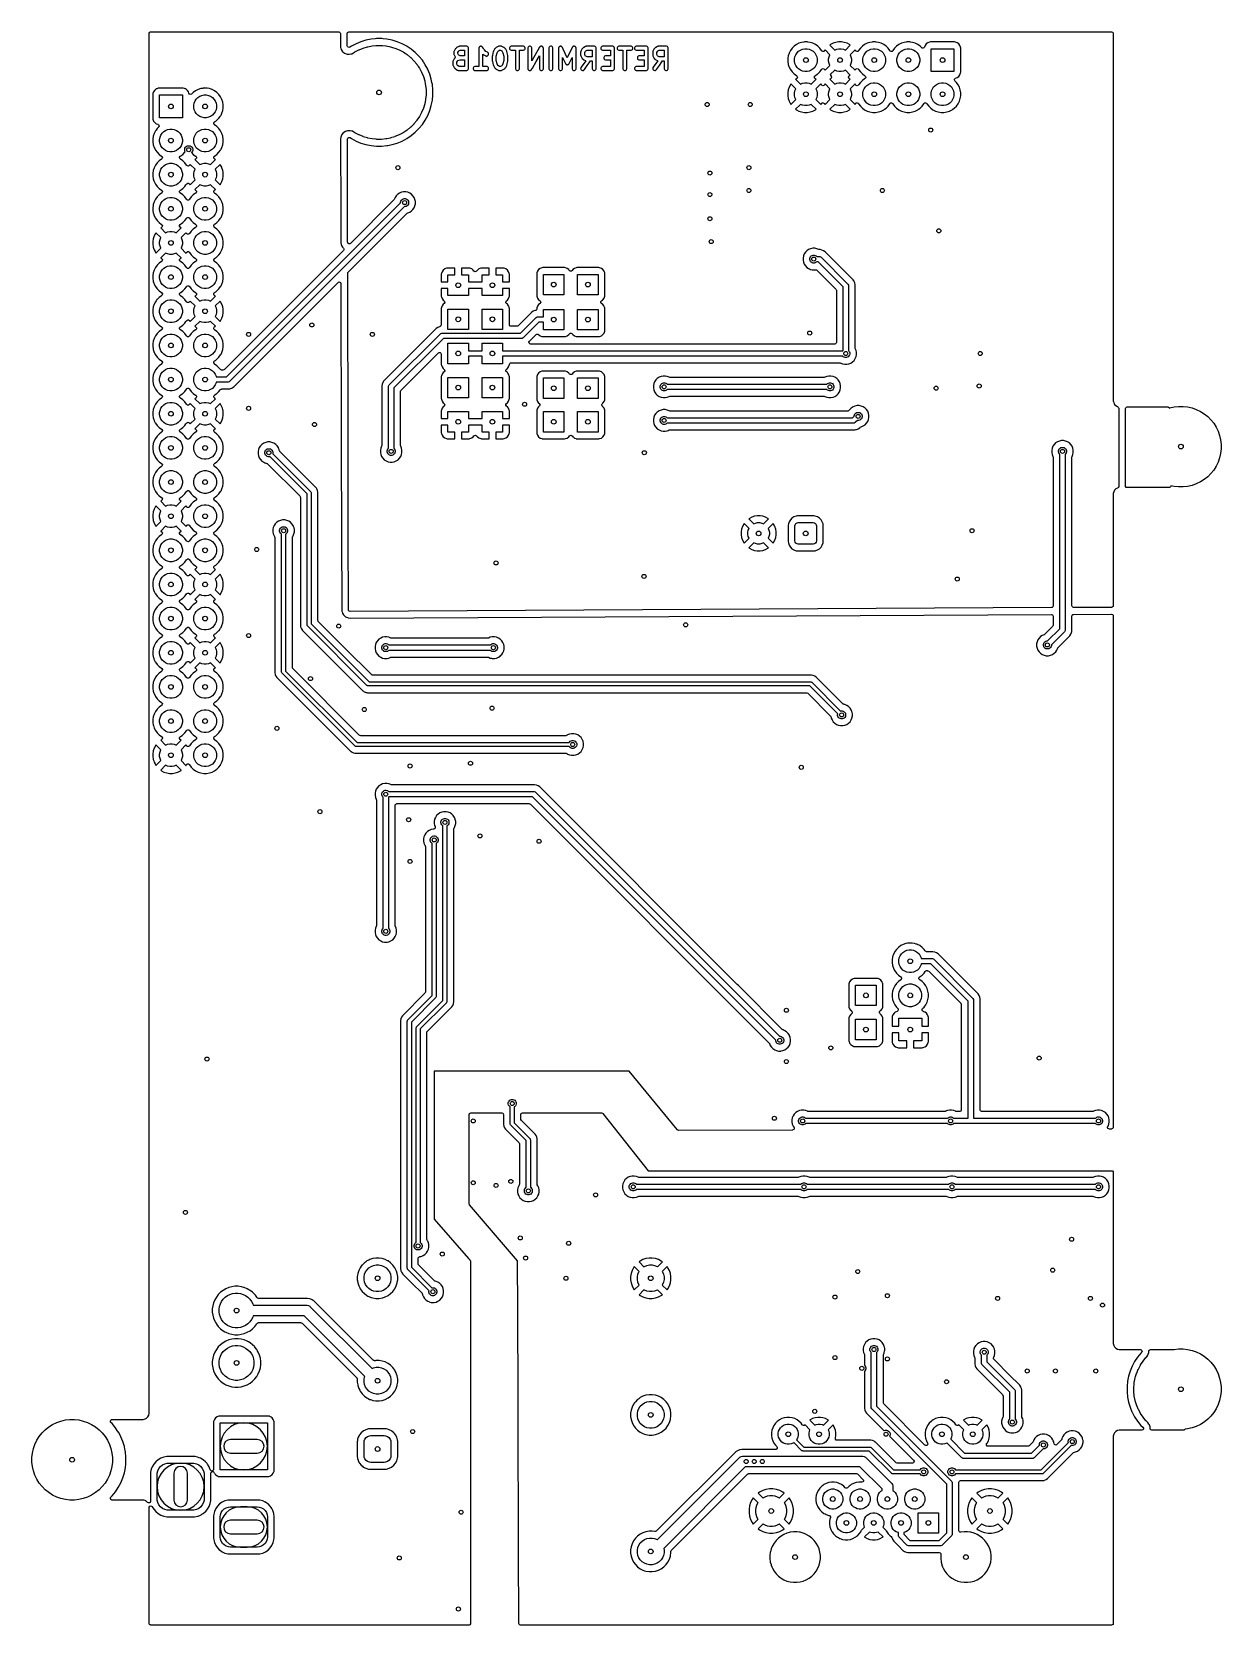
# Model space of a CAD drawing. Header units: inches. Extents: x -1.73 to 1.75, y 0.02 to 4.69.
import ezdxf

# ---------------------------------------------------------------- set-up
doc = ezdxf.new("R2010")
doc.units = ezdxf.units.IN
doc.header["$MEASUREMENT"] = 0
doc.layers.add('BLACK', color=250, linetype='CONTINUOUS')

msp = doc.modelspace()

# ---------------------------------------------------------------- linework, layer by layer
at = {"layer": 'BLACK', "linetype": 'CONTINUOUS'}
for p, q in [((-1.3858, 4.6794), (-1.3856, 4.6808)), ((-1.3858, 2.4497), (-1.3858, 4.6794)), ((-1.3856, 4.6808), (-1.3854, 4.6814)), ((-1.3854, 4.6814), (-1.3839, 4.6837)), ((-1.3839, 4.6838), (-1.3817, 4.6848)), ((-1.3839, 4.6837), (-1.3839, 4.6838)), ((-1.3817, 4.6848), (-1.3814, 4.6849)), ((-1.3814, 4.6849), (-1.3804, 4.685)), ((-1.3804, 4.685), (-0.8307, 4.685)), ((-0.8307, 4.685), (-0.8281, 4.6842)), ((-0.8281, 4.6842), (-0.8263, 4.6822)), ((-0.8263, 4.6822), (-0.8258, 4.6801)), ((-0.8258, 4.6801), (-0.8257, 4.6455)), ((-0.8059, 4.6801), (-0.8051, 4.6828)), ((-0.8058, 4.6441), (-0.8059, 4.6801)), ((-0.8051, 4.6828), (-0.8031, 4.6846)), ((-0.8031, 4.6846), (-0.801, 4.685)), ((-0.801, 4.685), (1.4321, 4.685)), ((-0.7203, 4.6654), (-0.7238, 4.665)), ((-0.7049, 4.6654), (-0.7203, 4.6654)), ((-0.7011, 4.665), (-0.7049, 4.6654)), ((1.4321, 4.685), (1.4347, 4.6842)), ((1.4347, 4.6842), (1.4365, 4.6822)), ((1.4365, 4.6822), (1.437, 4.6801)), ((1.437, 4.6801), (1.437, 3.6089)), ((-0.8257, 4.6455), (-0.8257, 4.6441)), ((-0.8257, 4.6441), (-0.8252, 4.6397)), ((-0.8252, 4.6397), (-0.8248, 4.6376)), ((-0.8248, 4.6376), (-0.8248, 4.6376)), ((-0.8248, 4.6376), (-0.8248, 4.6376)), ((-0.8248, 4.6376), (-0.8233, 4.6334)), ((-0.8233, 4.6334), (-0.8202, 4.6287)), ((-0.8202, 4.6287), (-0.8185, 4.6268)), ((-0.8185, 4.6268), (-0.8184, 4.6268)), ((-0.8184, 4.6268), (-0.8183, 4.6267)), ((-0.8183, 4.6267), (-0.8183, 4.6267)), ((-0.8183, 4.6267), (-0.814, 4.623)), ((-0.814, 4.623), (-0.8088, 4.6208)), ((-0.8088, 4.6208), (-0.8061, 4.6201)), ((-0.8061, 4.6201), (-0.8005, 4.6194)), ((-0.8054, 4.642), (-0.8058, 4.6441)), ((-0.8035, 4.64), (-0.8054, 4.642)), ((-0.8009, 4.6392), (-0.8035, 4.64)), ((-0.7982, 4.6401), (-0.8009, 4.6392)), ((-0.8005, 4.6194), (-0.7949, 4.6203)), ((-0.7937, 4.6431), (-0.7982, 4.6401)), ((-0.7949, 4.6203), (-0.7924, 4.6211)), ((-0.78, 4.6504), (-0.7937, 4.6431)), ((-0.7937, 4.6431), (-0.7937, 4.6431)), ((-0.7924, 4.6211), (-0.7923, 4.6211)), ((-0.7923, 4.6211), (-0.7872, 4.6235)), ((-0.7923, 4.6211), (-0.7923, 4.6211)), ((-0.7923, 4.6211), (-0.7923, 4.6211)), ((-0.7923, 4.6211), (-0.7923, 4.6211)), ((-0.7872, 4.6235), (-0.786, 4.6243)), ((-0.7872, 4.6235), (-0.7872, 4.6235)), ((-0.7872, 4.6235), (-0.7872, 4.6235)), ((-0.786, 4.6243), (-0.7836, 4.6259)), ((-0.7836, 4.6259), (-0.7832, 4.6262)), ((-0.7832, 4.6262), (-0.7717, 4.6323)), ((-0.7657, 4.6563), (-0.78, 4.6504)), ((-0.78, 4.6504), (-0.78, 4.6504)), ((-0.7717, 4.6323), (-0.7713, 4.6325)), ((-0.7713, 4.6325), (-0.7592, 4.6375)), ((-0.7509, 4.6608), (-0.7657, 4.6563)), ((-0.7592, 4.6375), (-0.7588, 4.6377)), ((-0.7588, 4.6377), (-0.7463, 4.6414)), ((-0.7357, 4.6639), (-0.7509, 4.6608)), ((-0.7509, 4.6608), (-0.7509, 4.6608)), ((-0.7463, 4.6414), (-0.7458, 4.6416)), ((-0.7458, 4.6416), (-0.733, 4.6441)), ((-0.7238, 4.665), (-0.7357, 4.6639)), ((-0.733, 4.6441), (-0.7326, 4.6442)), ((-0.7326, 4.6442), (-0.7219, 4.6452)), ((-0.7219, 4.6452), (-0.7199, 4.6454)), ((-0.7219, 4.6452), (-0.7219, 4.6452)), ((-0.7199, 4.6454), (-0.7196, 4.6454)), ((-0.7196, 4.6454), (-0.7191, 4.6455)), ((-0.7191, 4.6455), (-0.7061, 4.6455)), ((-0.7061, 4.6455), (-0.7056, 4.6454)), ((-0.7056, 4.6454), (-0.7052, 4.6454)), ((-0.7052, 4.6454), (-0.703, 4.6452)), ((-0.703, 4.6452), (-0.703, 4.6452)), ((-0.703, 4.6452), (-0.6926, 4.6442)), ((-0.6895, 4.6639), (-0.7011, 4.665)), ((-0.6926, 4.6442), (-0.6921, 4.6441)), ((-0.6921, 4.6441), (-0.6794, 4.6416)), ((-0.6743, 4.6608), (-0.6895, 4.6639)), ((-0.6794, 4.6416), (-0.6789, 4.6414)), ((-0.6789, 4.6414), (-0.6731, 4.6397)), ((-0.6595, 4.6563), (-0.6743, 4.6608)), ((-0.6743, 4.6608), (-0.6743, 4.6608)), ((-0.6731, 4.6397), (-0.6664, 4.6377)), ((-0.6664, 4.6377), (-0.666, 4.6375)), ((-0.666, 4.6375), (-0.6539, 4.6325)), ((-0.6452, 4.6504), (-0.6595, 4.6563)), ((-0.6539, 4.6325), (-0.6535, 4.6323)), ((-0.6535, 4.6323), (-0.642, 4.6262)), ((-0.6315, 4.6431), (-0.6452, 4.6504)), ((-0.6452, 4.6504), (-0.6452, 4.6504)), ((-0.642, 4.6262), (-0.6416, 4.6259)), ((-0.6416, 4.6259), (-0.6412, 4.6257)), ((-0.6412, 4.6257), (-0.6412, 4.6257)), ((-0.6412, 4.6257), (-0.6406, 4.6252)), ((-0.6406, 4.6252), (-0.6406, 4.6252)), ((-0.6406, 4.6252), (-0.6364, 4.6225)), ((-0.6364, 4.6225), (-0.6307, 4.6187)), ((-0.6301, 4.6422), (-0.6315, 4.6431)), ((-0.6315, 4.6431), (-0.6315, 4.6431)), ((-0.6315, 4.6431), (-0.6315, 4.6431)), ((-0.6315, 4.6431), (-0.6315, 4.6431)), ((-0.6315, 4.6431), (-0.6315, 4.6431)), ((-0.6187, 4.6345), (-0.6301, 4.6422)), ((-0.6067, 4.6247), (-0.6187, 4.6345)), ((-0.6187, 4.6345), (-0.6187, 4.6345)), ((-0.6187, 4.6345), (-0.6187, 4.6345)), ((-0.5958, 4.6138), (-0.6067, 4.6247)), ((-0.4935, 4.6268), (-0.4936, 4.6256)), ((-0.4936, 4.6256), (-0.4936, 4.62)), ((-0.4936, 4.62), (-0.4935, 4.6189)), ((-0.4934, 4.627), (-0.4935, 4.6268)), ((-0.4935, 4.6189), (-0.4934, 4.6187)), ((-0.493, 4.6283), (-0.4934, 4.6272)), ((-0.4934, 4.6272), (-0.4934, 4.627)), ((-0.4934, 4.6187), (-0.4934, 4.6185)), ((-0.4902, 4.6339), (-0.493, 4.6283)), ((-0.4898, 4.6344), (-0.4902, 4.6339)), ((-0.4897, 4.6347), (-0.4898, 4.6346)), ((-0.4898, 4.6346), (-0.4898, 4.6344)), ((-0.4895, 4.6349), (-0.4897, 4.6347)), ((-0.4894, 4.635), (-0.4895, 4.6349)), ((-0.4891, 4.6354), (-0.4894, 4.635)), ((-0.4862, 4.6383), (-0.4891, 4.6354)), ((-0.4858, 4.6386), (-0.4862, 4.6383)), ((-0.4857, 4.6387), (-0.4858, 4.6386)), ((-0.4855, 4.6389), (-0.4857, 4.6387)), ((-0.4853, 4.639), (-0.4855, 4.6389)), ((-0.4852, 4.6391), (-0.4853, 4.639)), ((-0.4847, 4.6394), (-0.4852, 4.6391)), ((-0.4791, 4.6422), (-0.4847, 4.6394)), ((-0.4818, 4.6243), (-0.48, 4.6278)), ((-0.4818, 4.6214), (-0.4818, 4.6243)), ((-0.48, 4.6179), (-0.4818, 4.6214)), ((-0.48, 4.6278), (-0.4786, 4.6292)), ((-0.478, 4.6426), (-0.4791, 4.6422)), ((-0.4786, 4.6292), (-0.475, 4.631)), ((-0.4778, 4.6426), (-0.478, 4.6426)), ((-0.4776, 4.6427), (-0.4778, 4.6426)), ((-0.4764, 4.6428), (-0.4776, 4.6427)), ((-0.4568, 4.6428), (-0.4764, 4.6428)), ((-0.475, 4.631), (-0.4627, 4.631)), ((-0.4627, 4.631), (-0.4627, 4.6147)), ((-0.4556, 4.6427), (-0.4568, 4.6428)), ((-0.4535, 4.6418), (-0.4556, 4.6427)), ((-0.4518, 4.6402), (-0.4535, 4.6418)), ((-0.451, 4.638), (-0.4518, 4.6402)), ((-0.4509, 4.6369), (-0.451, 4.638)), ((-0.4509, 4.579), (-0.4509, 4.6369)), ((-0.4204, 4.638), (-0.4205, 4.6369)), ((-0.4205, 4.6369), (-0.4205, 4.6369)), ((-0.4205, 4.6369), (-0.4205, 4.6369)), ((-0.4205, 4.6369), (-0.4205, 4.6369)), ((-0.4205, 4.6369), (-0.4205, 4.5837)), ((-0.4201, 4.6386), (-0.4204, 4.638)), ((-0.42, 4.6392), (-0.4201, 4.6386)), ((-0.4197, 4.6396), (-0.42, 4.6392)), ((-0.4195, 4.6402), (-0.4197, 4.6396)), ((-0.4191, 4.6406), (-0.4195, 4.6402)), ((-0.4187, 4.6411), (-0.4191, 4.6406)), ((-0.4183, 4.6414), (-0.4187, 4.6411)), ((-0.4179, 4.6418), (-0.4183, 4.6414)), ((-0.4173, 4.642), (-0.4179, 4.6418)), ((-0.4168, 4.6424), (-0.4173, 4.642)), ((-0.4163, 4.6425), (-0.4168, 4.6424)), ((-0.4157, 4.6427), (-0.4163, 4.6425)), ((-0.4151, 4.6427), (-0.4157, 4.6427)), ((-0.4146, 4.6428), (-0.4151, 4.6427)), ((-0.414, 4.6427), (-0.4146, 4.6428)), ((-0.4135, 4.6427), (-0.414, 4.6427)), ((-0.4134, 4.6427), (-0.4135, 4.6427)), ((-0.4129, 4.6425), (-0.4134, 4.6427)), ((-0.4123, 4.6424), (-0.4129, 4.6425)), ((-0.4118, 4.642), (-0.4123, 4.6424)), ((-0.4113, 4.6418), (-0.4118, 4.642)), ((-0.4109, 4.6414), (-0.4113, 4.6418)), ((-0.4105, 4.6411), (-0.4109, 4.6414)), ((-0.4104, 4.6411), (-0.4105, 4.6411)), ((-0.4099, 4.6405), (-0.4104, 4.6411)), ((-0.4104, 4.6411), (-0.4104, 4.6411)), ((-0.4097, 4.6402), (-0.4099, 4.6405)), ((-0.407, 4.6361), (-0.4097, 4.6402)), ((-0.4097, 4.6402), (-0.4097, 4.6402)), ((-0.4097, 4.6402), (-0.4097, 4.6402)), ((-0.4097, 4.6402), (-0.4097, 4.6402)), ((-0.4097, 4.6402), (-0.4097, 4.6402)), ((-0.4087, 4.5837), (-0.4087, 4.6198)), ((-0.4087, 4.6198), (-0.4075, 4.6187)), ((-0.4058, 4.6344), (-0.407, 4.6361)), ((-0.4044, 4.6322), (-0.4058, 4.6344)), ((-0.3998, 4.6277), (-0.4044, 4.6322)), ((-0.3951, 4.6253), (-0.3998, 4.6277)), ((-0.3941, 4.6247), (-0.3951, 4.6253)), ((-0.3931, 4.6235), (-0.3941, 4.6247)), ((-0.3926, 4.6229), (-0.3931, 4.6235)), ((-0.3918, 4.6208), (-0.3926, 4.6229)), ((-0.392, 4.6185), (-0.3918, 4.6208)), ((-0.3918, 4.6208), (-0.3918, 4.6208)), ((-0.3918, 4.6208), (-0.3918, 4.6208)), ((-0.3781, 4.6271), (-0.3809, 4.6158)), ((-0.3779, 4.6277), (-0.3781, 4.6272)), ((-0.3781, 4.6272), (-0.3781, 4.6272)), ((-0.3781, 4.6272), (-0.3781, 4.6271)), ((-0.3777, 4.6282), (-0.3779, 4.6277)), ((-0.3749, 4.6339), (-0.3777, 4.6283)), ((-0.3777, 4.6283), (-0.3777, 4.6282)), ((-0.3777, 4.6282), (-0.3777, 4.6282)), ((-0.3746, 4.6344), (-0.3749, 4.6339)), ((-0.3745, 4.6346), (-0.3746, 4.6344)), ((-0.3744, 4.6347), (-0.3745, 4.6346)), ((-0.3742, 4.6349), (-0.3744, 4.6347)), ((-0.3741, 4.635), (-0.3742, 4.6349)), ((-0.3738, 4.6354), (-0.3741, 4.635)), ((-0.3709, 4.6383), (-0.3738, 4.6354)), ((-0.3705, 4.6386), (-0.3709, 4.6383)), ((-0.3704, 4.6387), (-0.3705, 4.6386)), ((-0.3702, 4.6389), (-0.3704, 4.6387)), ((-0.3701, 4.639), (-0.3702, 4.6389)), ((-0.3699, 4.6391), (-0.3701, 4.639)), ((-0.3696, 4.6393), (-0.3699, 4.6391)), ((-0.3694, 4.6394), (-0.3696, 4.6393)), ((-0.3696, 4.6393), (-0.3696, 4.6393)), ((-0.3638, 4.6422), (-0.3694, 4.6394)), ((-0.3693, 4.6137), (-0.3668, 4.6236)), ((-0.3668, 4.6236), (-0.3647, 4.6278)), ((-0.3647, 4.6278), (-0.3633, 4.6292)), ((-0.3627, 4.6426), (-0.3638, 4.6422)), ((-0.3633, 4.6292), (-0.3598, 4.631)), ((-0.3625, 4.6426), (-0.3627, 4.6426)), ((-0.3623, 4.6427), (-0.3625, 4.6426)), ((-0.3611, 4.6428), (-0.3623, 4.6427)), ((-0.3555, 4.6428), (-0.3611, 4.6428)), ((-0.3598, 4.631), (-0.3569, 4.631)), ((-0.3569, 4.631), (-0.3534, 4.6292)), ((-0.3554, 4.6428), (-0.3555, 4.6428)), ((-0.3544, 4.6427), (-0.3554, 4.6428)), ((-0.3542, 4.6426), (-0.3544, 4.6427)), ((-0.354, 4.6426), (-0.3542, 4.6426)), ((-0.3529, 4.6422), (-0.354, 4.6426)), ((-0.3534, 4.6292), (-0.3519, 4.6278)), ((-0.3473, 4.6394), (-0.3529, 4.6422)), ((-0.3519, 4.6278), (-0.3498, 4.6236)), ((-0.3498, 4.6236), (-0.3474, 4.6137)), ((-0.3468, 4.6391), (-0.3473, 4.6394)), ((-0.3466, 4.639), (-0.3468, 4.6391)), ((-0.3465, 4.6389), (-0.3466, 4.639)), ((-0.3463, 4.6387), (-0.3465, 4.6389)), ((-0.3462, 4.6386), (-0.3463, 4.6387)), ((-0.3457, 4.6383), (-0.3462, 4.6386)), ((-0.3455, 4.638), (-0.3457, 4.6383)), ((-0.3429, 4.6354), (-0.3455, 4.638)), ((-0.3425, 4.635), (-0.3429, 4.6354)), ((-0.3429, 4.6354), (-0.3429, 4.6354)), ((-0.3429, 4.6354), (-0.3429, 4.6354)), ((-0.3424, 4.6349), (-0.3425, 4.635)), ((-0.3423, 4.6347), (-0.3424, 4.6349)), ((-0.3422, 4.6346), (-0.3423, 4.6347)), ((-0.3421, 4.6344), (-0.3422, 4.6346)), ((-0.3418, 4.6339), (-0.3421, 4.6344)), ((-0.339, 4.6283), (-0.3418, 4.6339)), ((-0.339, 4.6282), (-0.339, 4.6283)), ((-0.3389, 4.6282), (-0.339, 4.6282)), ((-0.3388, 4.6277), (-0.3389, 4.6282)), ((-0.3389, 4.6282), (-0.3389, 4.6282)), ((-0.3386, 4.6272), (-0.3388, 4.6277)), ((-0.3388, 4.6277), (-0.3388, 4.6277)), ((-0.3388, 4.6277), (-0.3388, 4.6277)), ((-0.3385, 4.6271), (-0.3386, 4.6272)), ((-0.3386, 4.6272), (-0.3386, 4.6272)), ((-0.3357, 4.6158), (-0.3385, 4.6271)), ((-0.3295, 4.6402), (-0.3304, 4.638)), ((-0.3304, 4.638), (-0.3304, 4.6357)), ((-0.3304, 4.6357), (-0.3295, 4.6336)), ((-0.3279, 4.6418), (-0.3295, 4.6402)), ((-0.3295, 4.6336), (-0.3279, 4.632)), ((-0.3257, 4.6427), (-0.3279, 4.6418)), ((-0.3279, 4.632), (-0.3279, 4.632)), ((-0.3279, 4.632), (-0.3257, 4.6311)), ((-0.3246, 4.6428), (-0.3257, 4.6427)), ((-0.3257, 4.6311), (-0.3246, 4.631)), ((-0.2908, 4.6428), (-0.3246, 4.6428)), ((-0.3246, 4.631), (-0.3185, 4.631)), ((-0.3185, 4.631), (-0.3136, 4.631)), ((-0.3136, 4.631), (-0.3136, 4.6261)), ((-0.3136, 4.6261), (-0.3136, 4.5778)), ((-0.3018, 4.6261), (-0.3018, 4.631)), ((-0.3018, 4.631), (-0.2908, 4.631)), ((-0.3018, 4.5778), (-0.3018, 4.6261)), ((-0.2897, 4.6427), (-0.2908, 4.6428)), ((-0.2908, 4.631), (-0.2897, 4.6311)), ((-0.2876, 4.6418), (-0.2897, 4.6427)), ((-0.2897, 4.6311), (-0.2876, 4.632)), ((-0.2859, 4.6402), (-0.2876, 4.6418)), ((-0.2876, 4.632), (-0.2859, 4.6336)), ((-0.2855, 4.6392), (-0.2859, 4.6402)), ((-0.2859, 4.6402), (-0.2859, 4.6402)), ((-0.2859, 4.6336), (-0.285, 4.6357)), ((-0.285, 4.638), (-0.2855, 4.6392)), ((-0.2855, 4.6392), (-0.2855, 4.6392)), ((-0.285, 4.6357), (-0.285, 4.638)), ((-0.2769, 4.638), (-0.2771, 4.6369)), ((-0.2771, 4.6369), (-0.2771, 4.5778)), ((-0.2761, 4.6402), (-0.2769, 4.638)), ((-0.2744, 4.6418), (-0.2761, 4.6402)), ((-0.2723, 4.6427), (-0.2744, 4.6418)), ((-0.27, 4.6427), (-0.2723, 4.6427)), ((-0.2679, 4.6418), (-0.27, 4.6427)), ((-0.2662, 4.6402), (-0.2679, 4.6418)), ((-0.2654, 4.638), (-0.2662, 4.6402)), ((-0.2653, 4.6369), (-0.2654, 4.638)), ((-0.2425, 4.6398), (-0.2653, 4.6001)), ((-0.2653, 4.6001), (-0.2653, 4.6369)), ((-0.2424, 4.6401), (-0.2425, 4.6398)), ((-0.2423, 4.6402), (-0.2424, 4.6401)), ((-0.2422, 4.6403), (-0.2423, 4.6402)), ((-0.2419, 4.6408), (-0.2422, 4.6403)), ((-0.2412, 4.6413), (-0.2419, 4.6408)), ((-0.2407, 4.6418), (-0.2412, 4.6413)), ((-0.2403, 4.642), (-0.2407, 4.6418)), ((-0.24, 4.6422), (-0.2403, 4.642)), ((-0.2393, 4.6424), (-0.24, 4.6422)), ((-0.2386, 4.6427), (-0.2393, 4.6424)), ((-0.2382, 4.6427), (-0.2386, 4.6427)), ((-0.2378, 4.6428), (-0.2382, 4.6427)), ((-0.237, 4.6427), (-0.2378, 4.6428)), ((-0.2367, 4.6427), (-0.237, 4.6427)), ((-0.2363, 4.6427), (-0.2367, 4.6427)), ((-0.2359, 4.6425), (-0.2363, 4.6427)), ((-0.2355, 4.6425), (-0.2359, 4.6425)), ((-0.2349, 4.6421), (-0.2355, 4.6425)), ((-0.2341, 4.6418), (-0.2349, 4.6421)), ((-0.2339, 4.6415), (-0.2341, 4.6418)), ((-0.2335, 4.6414), (-0.2339, 4.6415)), ((-0.2331, 4.6407), (-0.2335, 4.6414)), ((-0.2325, 4.6402), (-0.2331, 4.6407)), ((-0.2324, 4.6398), (-0.2325, 4.6402)), ((-0.2321, 4.6395), (-0.2324, 4.6398)), ((-0.232, 4.6391), (-0.2321, 4.6395)), ((-0.2321, 4.6395), (-0.2321, 4.6395)), ((-0.2321, 4.6395), (-0.2321, 4.6395)), ((-0.2319, 4.6388), (-0.232, 4.6391)), ((-0.232, 4.6391), (-0.232, 4.6391)), ((-0.2318, 4.6385), (-0.2319, 4.6388)), ((-0.2316, 4.638), (-0.2318, 4.6385)), ((-0.2318, 4.6385), (-0.2318, 4.6385)), ((-0.2316, 4.6379), (-0.2316, 4.638)), ((-0.2316, 4.6375), (-0.2316, 4.6379)), ((-0.2316, 4.6379), (-0.2316, 4.6379)), ((-0.2315, 4.6373), (-0.2316, 4.6375)), ((-0.2315, 4.6372), (-0.2315, 4.6373)), ((-0.2315, 4.6369), (-0.2315, 4.6372)), ((-0.2315, 4.5778), (-0.2315, 4.6369)), ((-0.2151, 4.638), (-0.2152, 4.6369)), ((-0.2152, 4.6369), (-0.2152, 4.5778)), ((-0.2142, 4.6402), (-0.2151, 4.638)), ((-0.2126, 4.6418), (-0.2142, 4.6402)), ((-0.2104, 4.6427), (-0.2126, 4.6418)), ((-0.2081, 4.6427), (-0.2104, 4.6427)), ((-0.206, 4.6418), (-0.2081, 4.6427)), ((-0.2044, 4.6402), (-0.206, 4.6418)), ((-0.2035, 4.638), (-0.2044, 4.6402)), ((-0.2034, 4.6369), (-0.2035, 4.638)), ((-0.2034, 4.5778), (-0.2034, 4.6369)), ((-0.187, 4.6377), (-0.1871, 4.6369)), ((-0.1871, 4.6369), (-0.1871, 4.5778)), ((-0.1866, 4.639), (-0.187, 4.638)), ((-0.187, 4.638), (-0.187, 4.6379)), ((-0.187, 4.6379), (-0.187, 4.6378)), ((-0.187, 4.6378), (-0.187, 4.6377)), ((-0.1862, 4.64), (-0.1866, 4.639)), ((-0.1861, 4.6401), (-0.1862, 4.64)), ((-0.1854, 4.6409), (-0.1861, 4.6402)), ((-0.1861, 4.6402), (-0.1861, 4.6401)), ((-0.1847, 4.6417), (-0.1854, 4.6409)), ((-0.1845, 4.6417), (-0.1847, 4.6417)), ((-0.1844, 4.6418), (-0.1845, 4.6417)), ((-0.1835, 4.6422), (-0.1844, 4.6418)), ((-0.1826, 4.6426), (-0.1835, 4.6422)), ((-0.1824, 4.6426), (-0.1826, 4.6426)), ((-0.1823, 4.6427), (-0.1824, 4.6426)), ((-0.1813, 4.6427), (-0.1823, 4.6427)), ((-0.1803, 4.6427), (-0.1813, 4.6427)), ((-0.1801, 4.6427), (-0.1803, 4.6427)), ((-0.18, 4.6427), (-0.1801, 4.6427)), ((-0.1791, 4.6423), (-0.18, 4.6427)), ((-0.1781, 4.6419), (-0.1791, 4.6423)), ((-0.178, 4.6419), (-0.1781, 4.6419)), ((-0.1779, 4.6418), (-0.178, 4.6419)), ((-0.1772, 4.6411), (-0.1779, 4.6418)), ((-0.1764, 4.6404), (-0.1772, 4.6411)), ((-0.1763, 4.6402), (-0.1764, 4.6404)), ((-0.1762, 4.64), (-0.1763, 4.6402)), ((-0.1763, 4.6402), (-0.1763, 4.6402)), ((-0.176, 4.6397), (-0.1762, 4.64)), ((-0.1758, 4.6394), (-0.176, 4.6397)), ((-0.1734, 4.6343), (-0.1758, 4.6394)), ((-0.1615, 4.6087), (-0.1734, 4.6343)), ((-0.1471, 4.6394), (-0.1615, 4.6087)), ((-0.1468, 4.64), (-0.1471, 4.6394)), ((-0.1467, 4.6402), (-0.1468, 4.64)), ((-0.1466, 4.6404), (-0.1467, 4.6402)), ((-0.1467, 4.6402), (-0.1467, 4.6402)), ((-0.1458, 4.6411), (-0.1466, 4.6404)), ((-0.1451, 4.6418), (-0.1458, 4.6411)), ((-0.145, 4.6419), (-0.1451, 4.6418)), ((-0.1449, 4.6419), (-0.145, 4.6419)), ((-0.1439, 4.6423), (-0.1449, 4.6419)), ((-0.1429, 4.6427), (-0.1439, 4.6423)), ((-0.1428, 4.6427), (-0.1429, 4.6427)), ((-0.1427, 4.6427), (-0.1428, 4.6427)), ((-0.1417, 4.6427), (-0.1427, 4.6427)), ((-0.1406, 4.6427), (-0.1417, 4.6427)), ((-0.1405, 4.6426), (-0.1406, 4.6427)), ((-0.1404, 4.6426), (-0.1405, 4.6426)), ((-0.1395, 4.6422), (-0.1404, 4.6426)), ((-0.1385, 4.6418), (-0.1395, 4.6422)), ((-0.1384, 4.6417), (-0.1385, 4.6418)), ((-0.1383, 4.6417), (-0.1384, 4.6417)), ((-0.1378, 4.6411), (-0.1383, 4.6417)), ((-0.1376, 4.6409), (-0.1378, 4.6411)), ((-0.1369, 4.6402), (-0.1376, 4.6409)), ((-0.1368, 4.6401), (-0.1369, 4.6402)), ((-0.1367, 4.64), (-0.1368, 4.6401)), ((-0.1364, 4.6391), (-0.1367, 4.64)), ((-0.1367, 4.64), (-0.1367, 4.64)), ((-0.1367, 4.64), (-0.1367, 4.64)), ((-0.1364, 4.639), (-0.1364, 4.6391)), ((-0.1364, 4.6391), (-0.1364, 4.6391)), ((-0.136, 4.638), (-0.1364, 4.639)), ((-0.136, 4.6379), (-0.136, 4.638)), ((-0.136, 4.6378), (-0.136, 4.6379)), ((-0.136, 4.6377), (-0.136, 4.6378)), ((-0.1359, 4.6373), (-0.136, 4.6377)), ((-0.1359, 4.6371), (-0.1359, 4.6373)), ((-0.1359, 4.6373), (-0.1359, 4.6373)), ((-0.1359, 4.637), (-0.1359, 4.6371)), ((-0.1359, 4.6369), (-0.1359, 4.637)), ((-0.1359, 4.6256), (-0.1359, 4.6369)), ((-0.1359, 4.6369), (-0.1359, 4.6369)), ((-0.1359, 4.6369), (-0.1359, 4.6369)), ((-0.1359, 4.5778), (-0.1359, 4.6256)), ((-0.1223, 4.6268), (-0.1224, 4.6256)), ((-0.1224, 4.6256), (-0.1224, 4.6172)), ((-0.1222, 4.627), (-0.1223, 4.6268)), ((-0.1218, 4.6283), (-0.1222, 4.6272)), ((-0.1222, 4.6272), (-0.1222, 4.627)), ((-0.119, 4.6339), (-0.1218, 4.6283)), ((-0.1186, 4.6344), (-0.119, 4.6339)), ((-0.1185, 4.6347), (-0.1186, 4.6346)), ((-0.1186, 4.6346), (-0.1186, 4.6344)), ((-0.1183, 4.6349), (-0.1185, 4.6347)), ((-0.1182, 4.635), (-0.1183, 4.6349)), ((-0.1179, 4.6354), (-0.1182, 4.635)), ((-0.115, 4.6383), (-0.1179, 4.6354)), ((-0.1146, 4.6386), (-0.115, 4.6383)), ((-0.1145, 4.6387), (-0.1146, 4.6386)), ((-0.1143, 4.6389), (-0.1145, 4.6387)), ((-0.1141, 4.639), (-0.1143, 4.6389)), ((-0.114, 4.6391), (-0.1141, 4.639)), ((-0.1135, 4.6394), (-0.114, 4.6391)), ((-0.1079, 4.6422), (-0.1135, 4.6394)), ((-0.1106, 4.6243), (-0.1088, 4.6278)), ((-0.1106, 4.6186), (-0.1106, 4.6243)), ((-0.1088, 4.6278), (-0.1074, 4.6292)), ((-0.1068, 4.6426), (-0.1079, 4.6422)), ((-0.1074, 4.6292), (-0.1038, 4.631)), ((-0.1066, 4.6426), (-0.1068, 4.6426)), ((-0.1064, 4.6427), (-0.1066, 4.6426)), ((-0.1052, 4.6428), (-0.1064, 4.6427)), ((-0.0827, 4.6428), (-0.1052, 4.6428)), ((-0.1038, 4.631), (-0.0886, 4.631)), ((-0.0886, 4.631), (-0.0886, 4.6119)), ((-0.0816, 4.6427), (-0.0827, 4.6428)), ((-0.0795, 4.6418), (-0.0816, 4.6427)), ((-0.0778, 4.6402), (-0.0795, 4.6418)), ((-0.077, 4.638), (-0.0778, 4.6402)), ((-0.0768, 4.6369), (-0.077, 4.638)), ((-0.077, 4.638), (-0.077, 4.638)), ((-0.0768, 4.5778), (-0.0768, 4.6369)), ((-0.0623, 4.6402), (-0.0632, 4.638)), ((-0.0632, 4.638), (-0.0632, 4.638)), ((-0.0632, 4.638), (-0.0632, 4.6357)), ((-0.0632, 4.6357), (-0.0623, 4.6336)), ((-0.0607, 4.6418), (-0.0623, 4.6402)), ((-0.0623, 4.6336), (-0.0607, 4.632)), ((-0.0586, 4.6427), (-0.0607, 4.6418)), ((-0.0607, 4.632), (-0.0607, 4.632)), ((-0.0607, 4.632), (-0.0586, 4.6311)), ((-0.0574, 4.6428), (-0.0586, 4.6427)), ((-0.0586, 4.6311), (-0.0574, 4.631)), ((-0.0293, 4.6428), (-0.0574, 4.6428)), ((-0.0574, 4.631), (-0.0401, 4.631)), ((-0.0401, 4.631), (-0.0352, 4.631)), ((-0.0352, 4.631), (-0.0352, 4.6147)), ((-0.0282, 4.6427), (-0.0293, 4.6428)), ((-0.026, 4.6418), (-0.0282, 4.6427)), ((-0.0244, 4.6402), (-0.026, 4.6418)), ((-0.024, 4.6392), (-0.0244, 4.6402)), ((-0.0244, 4.6402), (-0.0244, 4.6402)), ((-0.0235, 4.638), (-0.024, 4.6392)), ((-0.0234, 4.6369), (-0.0235, 4.638)), ((-0.0234, 4.6308), (-0.0234, 4.6369)), ((-0.0234, 4.5778), (-0.0234, 4.6308)), ((-0.0145, 4.6402), (-0.0154, 4.638)), ((-0.0154, 4.638), (-0.0154, 4.6357)), ((-0.0154, 4.6357), (-0.0145, 4.6336)), ((-0.0129, 4.6418), (-0.0145, 4.6402)), ((-0.0145, 4.6336), (-0.0129, 4.632)), ((-0.0108, 4.6427), (-0.0129, 4.6418)), ((-0.0129, 4.632), (-0.0129, 4.632)), ((-0.0129, 4.632), (-0.0108, 4.6311)), ((-0.0096, 4.6428), (-0.0108, 4.6427)), ((-0.0108, 4.6311), (-0.0096, 4.631)), ((0.0241, 4.6428), (-0.0096, 4.6428)), ((-0.0096, 4.631), (-0.0035, 4.631)), ((-0.0035, 4.631), (0.0013, 4.631)), ((0.0013, 4.631), (0.0013, 4.6261)), ((0.0013, 4.6261), (0.0013, 4.5778)), ((0.0132, 4.6261), (0.0132, 4.631)), ((0.0132, 4.631), (0.0241, 4.631)), ((0.0132, 4.5778), (0.0132, 4.6261)), ((0.0253, 4.6427), (0.0241, 4.6428)), ((0.0241, 4.631), (0.0253, 4.6311)), ((0.0274, 4.6418), (0.0253, 4.6427)), ((0.0253, 4.6311), (0.0274, 4.632)), ((0.029, 4.6402), (0.0274, 4.6418)), ((0.0274, 4.632), (0.029, 4.6336)), ((0.0299, 4.638), (0.029, 4.6402)), ((0.029, 4.6336), (0.0299, 4.6357)), ((0.0299, 4.6357), (0.0299, 4.638)), ((0.0361, 4.6402), (0.0352, 4.638)), ((0.0352, 4.638), (0.0352, 4.6357)), ((0.0352, 4.6357), (0.0361, 4.6336)), ((0.0377, 4.6418), (0.0361, 4.6402)), ((0.0361, 4.6336), (0.0377, 4.632)), ((0.0398, 4.6427), (0.0377, 4.6418)), ((0.0377, 4.632), (0.0377, 4.632)), ((0.0377, 4.632), (0.0398, 4.6311)), ((0.041, 4.6428), (0.0398, 4.6427)), ((0.0398, 4.6311), (0.041, 4.631)), ((0.0691, 4.6428), (0.041, 4.6428)), ((0.041, 4.631), (0.0583, 4.631)), ((0.0583, 4.631), (0.0632, 4.631)), ((0.0632, 4.631), (0.0632, 4.6147)), ((0.0703, 4.6427), (0.0691, 4.6428)), ((0.0724, 4.6418), (0.0703, 4.6427)), ((0.074, 4.6402), (0.0724, 4.6418)), ((0.0749, 4.638), (0.074, 4.6402)), ((0.075, 4.6369), (0.0749, 4.638)), ((0.075, 4.6256), (0.075, 4.6369)), ((0.075, 4.5778), (0.075, 4.6256)), ((0.0886, 4.6268), (0.0885, 4.6256)), ((0.0885, 4.6256), (0.0885, 4.6172)), ((0.0887, 4.627), (0.0886, 4.6268)), ((0.0891, 4.6283), (0.0887, 4.6272)), ((0.0887, 4.6272), (0.0887, 4.627)), ((0.092, 4.6339), (0.0891, 4.6283)), ((0.0923, 4.6344), (0.092, 4.6339)), ((0.0925, 4.6347), (0.0923, 4.6346)), ((0.0923, 4.6346), (0.0923, 4.6344)), ((0.0926, 4.6349), (0.0925, 4.6347)), ((0.0927, 4.635), (0.0926, 4.6349)), ((0.0931, 4.6354), (0.0927, 4.635)), ((0.0959, 4.6383), (0.0931, 4.6354)), ((0.0963, 4.6386), (0.0959, 4.6383)), ((0.0964, 4.6387), (0.0963, 4.6386)), ((0.0966, 4.6389), (0.0964, 4.6387)), ((0.0968, 4.639), (0.0966, 4.6389)), ((0.0969, 4.6391), (0.0968, 4.639)), ((0.0974, 4.6394), (0.0969, 4.6391)), ((0.103, 4.6422), (0.0974, 4.6394)), ((0.1003, 4.6243), (0.1021, 4.6278)), ((0.1003, 4.6186), (0.1003, 4.6243)), ((0.1021, 4.6278), (0.1035, 4.6292)), ((0.1041, 4.6426), (0.103, 4.6422)), ((0.1035, 4.6292), (0.1071, 4.631)), ((0.1043, 4.6426), (0.1041, 4.6426)), ((0.1045, 4.6427), (0.1043, 4.6426)), ((0.1057, 4.6428), (0.1045, 4.6427)), ((0.1282, 4.6428), (0.1057, 4.6428)), ((0.1071, 4.631), (0.1223, 4.631)), ((0.1223, 4.631), (0.1223, 4.6119)), ((0.1293, 4.6427), (0.1282, 4.6428)), ((0.1314, 4.6418), (0.1293, 4.6427)), ((0.1331, 4.6402), (0.1314, 4.6418)), ((0.134, 4.638), (0.1331, 4.6402)), ((0.1341, 4.6369), (0.134, 4.638)), ((0.1341, 4.6065), (0.1341, 4.6369)), ((0.4877, 4.6228), (0.4851, 4.6148)), ((0.4915, 4.6302), (0.4877, 4.6228)), ((0.4965, 4.637), (0.4915, 4.6302)), ((0.5024, 4.6429), (0.4965, 4.637)), ((0.5091, 4.6478), (0.5024, 4.6429)), ((0.5075, 4.6181), (0.5111, 4.6236)), ((0.5166, 4.6516), (0.5091, 4.6478)), ((0.5111, 4.6236), (0.5158, 4.6282)), ((0.5158, 4.6282), (0.5212, 4.6319)), ((0.5246, 4.6542), (0.5166, 4.6516)), ((0.5212, 4.6319), (0.5273, 4.6344)), ((0.5309, 4.6552), (0.5246, 4.6542)), ((0.5273, 4.6344), (0.5337, 4.6357)), ((0.5328, 4.6555), (0.5309, 4.6552)), ((0.5412, 4.6555), (0.5328, 4.6555)), ((0.5337, 4.6357), (0.5403, 4.6357)), ((0.5403, 4.6357), (0.5467, 4.6344)), ((0.5431, 4.6552), (0.5412, 4.6555)), ((0.5495, 4.6542), (0.5431, 4.6552)), ((0.5467, 4.6344), (0.5528, 4.6319)), ((0.5574, 4.6516), (0.5495, 4.6542)), ((0.5495, 4.6542), (0.5495, 4.6542)), ((0.5495, 4.6542), (0.5495, 4.6542)), ((0.5528, 4.6319), (0.5582, 4.6282)), ((0.5649, 4.6478), (0.5574, 4.6516)), ((0.5574, 4.6516), (0.5574, 4.6516)), ((0.5574, 4.6516), (0.5574, 4.6516)), ((0.5582, 4.6282), (0.5629, 4.6236)), ((0.5629, 4.6236), (0.5665, 4.6181)), ((0.5716, 4.6429), (0.5649, 4.6478)), ((0.5776, 4.637), (0.5716, 4.6429)), ((0.5825, 4.6302), (0.5776, 4.637)), ((0.5827, 4.6299), (0.5825, 4.6302)), ((0.5825, 4.6302), (0.5825, 4.6302)), ((0.5825, 4.6302), (0.5825, 4.6302)), ((0.5842, 4.6281), (0.5827, 4.6299)), ((0.5868, 4.6272), (0.5842, 4.6281)), ((0.5895, 4.6279), (0.5868, 4.6272)), ((0.5914, 4.6299), (0.5895, 4.6279)), ((0.5916, 4.6302), (0.5914, 4.6299)), ((0.5931, 4.6324), (0.5916, 4.6302)), ((0.5916, 4.6302), (0.5916, 4.6302)), ((0.6074, 4.618), (0.5931, 4.6324)), ((0.5931, 4.6324), (0.5931, 4.6324)), ((0.6092, 4.6478), (0.607, 4.6463)), ((0.607, 4.6463), (0.607, 4.6463)), ((0.607, 4.6463), (0.6214, 4.6319)), ((0.6166, 4.6516), (0.6092, 4.6478)), ((0.6246, 4.6542), (0.6166, 4.6516)), ((0.6214, 4.6319), (0.6273, 4.6344)), ((0.6328, 4.6555), (0.6246, 4.6542)), ((0.6246, 4.6542), (0.6246, 4.6542)), ((0.6273, 4.6344), (0.6337, 4.6357)), ((0.6412, 4.6555), (0.6328, 4.6555)), ((0.6337, 4.6357), (0.6403, 4.6357)), ((0.6403, 4.6357), (0.6467, 4.6344)), ((0.6495, 4.6542), (0.6412, 4.6555)), ((0.6467, 4.6344), (0.6527, 4.6319)), ((0.6574, 4.6516), (0.6495, 4.6542)), ((0.6527, 4.6319), (0.667, 4.6463)), ((0.6649, 4.6478), (0.6574, 4.6516)), ((0.667, 4.6463), (0.6649, 4.6478)), ((0.6809, 4.6324), (0.6666, 4.618)), ((0.6825, 4.6302), (0.6809, 4.6324)), ((0.6809, 4.6324), (0.6809, 4.6324)), ((0.6826, 4.6299), (0.6825, 4.6302)), ((0.6842, 4.6281), (0.6826, 4.6299)), ((0.6868, 4.6272), (0.6842, 4.6281)), ((0.6895, 4.6279), (0.6868, 4.6272)), ((0.6913, 4.6299), (0.6895, 4.6279)), ((0.6915, 4.6302), (0.6913, 4.6299)), ((0.6965, 4.637), (0.6915, 4.6302)), ((0.7024, 4.6429), (0.6965, 4.637)), ((0.7091, 4.6478), (0.7024, 4.6429)), ((0.7075, 4.6181), (0.7111, 4.6236)), ((0.7166, 4.6516), (0.7091, 4.6478)), ((0.7111, 4.6236), (0.7158, 4.6282)), ((0.7158, 4.6282), (0.7212, 4.6319)), ((0.7246, 4.6542), (0.7166, 4.6516)), ((0.7212, 4.6319), (0.7273, 4.6344)), ((0.7309, 4.6552), (0.7246, 4.6542)), ((0.7273, 4.6344), (0.7337, 4.6357)), ((0.7328, 4.6555), (0.7309, 4.6552)), ((0.7412, 4.6555), (0.7328, 4.6555)), ((0.7337, 4.6357), (0.7403, 4.6357)), ((0.7403, 4.6357), (0.7467, 4.6344)), ((0.7431, 4.6552), (0.7412, 4.6555)), ((0.7495, 4.6542), (0.7431, 4.6552)), ((0.7467, 4.6344), (0.7528, 4.6319)), ((0.7574, 4.6516), (0.7495, 4.6542)), ((0.7495, 4.6542), (0.7495, 4.6542)), ((0.7495, 4.6542), (0.7495, 4.6542)), ((0.7528, 4.6319), (0.7582, 4.6282)), ((0.7649, 4.6478), (0.7574, 4.6516)), ((0.7574, 4.6516), (0.7574, 4.6516)), ((0.7574, 4.6516), (0.7574, 4.6516)), ((0.7582, 4.6282), (0.7629, 4.6236)), ((0.7629, 4.6236), (0.7665, 4.6181)), ((0.7716, 4.6429), (0.7649, 4.6478)), ((0.7776, 4.637), (0.7716, 4.6429)), ((0.7825, 4.6302), (0.7776, 4.637)), ((0.7827, 4.6299), (0.7825, 4.6302)), ((0.7825, 4.6302), (0.7825, 4.6302)), ((0.7825, 4.6302), (0.7825, 4.6302)), ((0.7842, 4.6281), (0.7827, 4.6299)), ((0.7868, 4.6272), (0.7842, 4.6281)), ((0.7895, 4.6279), (0.7868, 4.6272)), ((0.7914, 4.6299), (0.7895, 4.6279)), ((0.7915, 4.6302), (0.7914, 4.6299)), ((0.7965, 4.637), (0.7915, 4.6302)), ((0.8024, 4.6429), (0.7965, 4.637)), ((0.8091, 4.6478), (0.8024, 4.6429)), ((0.8075, 4.6181), (0.8111, 4.6236)), ((0.8166, 4.6516), (0.8091, 4.6478)), ((0.8111, 4.6236), (0.8158, 4.6282)), ((0.8158, 4.6282), (0.8212, 4.6319)), ((0.8246, 4.6542), (0.8166, 4.6516)), ((0.8212, 4.6319), (0.8273, 4.6344)), ((0.8309, 4.6552), (0.8246, 4.6542)), ((0.8273, 4.6344), (0.8337, 4.6357)), ((0.8328, 4.6555), (0.8309, 4.6552)), ((0.8412, 4.6555), (0.8328, 4.6555)), ((0.8337, 4.6357), (0.8403, 4.6357)), ((0.8403, 4.6357), (0.8467, 4.6344)), ((0.8431, 4.6552), (0.8412, 4.6555)), ((0.8495, 4.6542), (0.8431, 4.6552)), ((0.8467, 4.6344), (0.8528, 4.6319)), ((0.8574, 4.6516), (0.8495, 4.6542)), ((0.8495, 4.6542), (0.8495, 4.6542)), ((0.8495, 4.6542), (0.8495, 4.6542)), ((0.8528, 4.6319), (0.8582, 4.6282)), ((0.8649, 4.6478), (0.8574, 4.6516)), ((0.8574, 4.6516), (0.8574, 4.6516)), ((0.8574, 4.6516), (0.8574, 4.6516)), ((0.8582, 4.6282), (0.8629, 4.6236)), ((0.8629, 4.6236), (0.8665, 4.6181)), ((0.8716, 4.6429), (0.8649, 4.6478)), ((0.8761, 4.6384), (0.8716, 4.6429)), ((0.8772, 4.6376), (0.8761, 4.6384)), ((0.8799, 4.637), (0.8772, 4.6376)), ((0.8825, 4.638), (0.8799, 4.637)), ((0.8841, 4.6402), (0.8825, 4.638)), ((0.8861, 4.6454), (0.8841, 4.6402)), ((0.8895, 4.6499), (0.8861, 4.6454)), ((0.8861, 4.6454), (0.8861, 4.6454)), ((0.894, 4.6533), (0.8895, 4.6499)), ((0.8895, 4.6499), (0.8895, 4.6499)), ((0.8993, 4.6553), (0.894, 4.6533)), ((0.894, 4.6533), (0.894, 4.6533)), ((0.9017, 4.6555), (0.8993, 4.6553)), ((0.9724, 4.6555), (0.9017, 4.6555)), ((0.9017, 4.6555), (0.9017, 4.6555)), ((0.9035, 4.5689), (0.9035, 4.6358)), ((0.9035, 4.6358), (0.9705, 4.6358)), ((0.9705, 4.6358), (0.9705, 4.5689)), ((0.9747, 4.6553), (0.9724, 4.6555)), ((0.9724, 4.6555), (0.9724, 4.6555)), ((0.9724, 4.6555), (0.9724, 4.6555)), ((0.9724, 4.6555), (0.9724, 4.6555)), ((0.98, 4.6533), (0.9747, 4.6553)), ((0.9747, 4.6553), (0.9747, 4.6553)), ((0.9845, 4.6499), (0.98, 4.6533)), ((0.98, 4.6533), (0.98, 4.6533)), ((0.9879, 4.6454), (0.9845, 4.6499)), ((0.9845, 4.6499), (0.9845, 4.6499)), ((0.9899, 4.6401), (0.9879, 4.6454)), ((0.9879, 4.6454), (0.9879, 4.6454)), ((0.9899, 4.6399), (0.9899, 4.6401)), ((0.9902, 4.6377), (0.9899, 4.6399)), ((0.9902, 4.567), (0.9902, 4.6377)), ((-0.6307, 4.6187), (-0.6303, 4.6184)), ((-0.6303, 4.6184), (-0.6203, 4.6101)), ((-0.6203, 4.6101), (-0.6199, 4.6098)), ((-0.6199, 4.6098), (-0.6107, 4.6006)), ((-0.6107, 4.6006), (-0.6104, 4.6002)), ((-0.6104, 4.6002), (-0.6021, 4.5901)), ((-0.6021, 4.5901), (-0.6018, 4.5897)), ((-0.6018, 4.5897), (-0.6003, 4.5875)), ((-0.6003, 4.5875), (-0.6003, 4.5875)), ((-0.6003, 4.5875), (-0.5996, 4.5865)), ((-0.5996, 4.5865), (-0.5996, 4.5865)), ((-0.5996, 4.5865), (-0.5996, 4.5865)), ((-0.5996, 4.5865), (-0.5984, 4.5846)), ((-0.5984, 4.5846), (-0.598, 4.5841)), ((-0.598, 4.5841), (-0.598, 4.584)), ((-0.598, 4.584), (-0.5946, 4.5789)), ((-0.5859, 4.6018), (-0.5958, 4.6138)), ((-0.5958, 4.6138), (-0.5958, 4.6138)), ((-0.5958, 4.6138), (-0.5958, 4.6138)), ((-0.5946, 4.5789), (-0.5943, 4.5785)), ((-0.5943, 4.5785), (-0.5882, 4.567)), ((-0.5839, 4.5988), (-0.5859, 4.6018)), ((-0.5831, 4.5975), (-0.5839, 4.5988)), ((-0.5814, 4.595), (-0.5831, 4.5975)), ((-0.5773, 4.5889), (-0.5814, 4.595)), ((-0.5701, 4.5755), (-0.5773, 4.5889)), ((-0.5773, 4.5889), (-0.5773, 4.5889)), ((-0.5773, 4.5889), (-0.5773, 4.5889)), ((-0.57, 4.5753), (-0.5701, 4.5755)), ((-0.5641, 4.561), (-0.57, 4.5753)), ((-0.4963, 4.5987), (-0.4964, 4.5975)), ((-0.4964, 4.5975), (-0.4964, 4.5891)), ((-0.4964, 4.5891), (-0.4963, 4.5879)), ((-0.4962, 4.5989), (-0.4963, 4.5987)), ((-0.4963, 4.5879), (-0.4962, 4.5877)), ((-0.4958, 4.6002), (-0.4962, 4.5991)), ((-0.4962, 4.5991), (-0.4962, 4.5989)), ((-0.4962, 4.5877), (-0.4962, 4.5875)), ((-0.4962, 4.5875), (-0.4958, 4.5864)), ((-0.493, 4.6058), (-0.4958, 4.6002)), ((-0.4958, 4.5864), (-0.493, 4.5808)), ((-0.4934, 4.6185), (-0.493, 4.6174)), ((-0.493, 4.6174), (-0.4902, 4.6118)), ((-0.4927, 4.6063), (-0.493, 4.6058)), ((-0.493, 4.5808), (-0.4927, 4.5803)), ((-0.4926, 4.6064), (-0.4927, 4.6063)), ((-0.4927, 4.5803), (-0.4926, 4.5802)), ((-0.4925, 4.6066), (-0.4926, 4.6064)), ((-0.4926, 4.5802), (-0.4925, 4.58)), ((-0.4924, 4.6068), (-0.4925, 4.6066)), ((-0.4925, 4.58), (-0.4924, 4.5798)), ((-0.4922, 4.6069), (-0.4924, 4.6068)), ((-0.4924, 4.5798), (-0.4924, 4.5798)), ((-0.4924, 4.5798), (-0.4924, 4.5798)), ((-0.4924, 4.5798), (-0.4924, 4.5798)), ((-0.4924, 4.5798), (-0.4922, 4.5797)), ((-0.4919, 4.6073), (-0.4922, 4.6069)), ((-0.4922, 4.5797), (-0.4919, 4.5793)), ((-0.4891, 4.6101), (-0.4919, 4.6073)), ((-0.4919, 4.5793), (-0.4891, 4.5765)), ((-0.4902, 4.6118), (-0.4898, 4.6113)), ((-0.4898, 4.6113), (-0.4898, 4.6111)), ((-0.4898, 4.6111), (-0.4897, 4.611)), ((-0.4897, 4.611), (-0.4895, 4.6108)), ((-0.4895, 4.6108), (-0.4894, 4.6107)), ((-0.4894, 4.6107), (-0.4891, 4.6102)), ((-0.4891, 4.6102), (-0.489, 4.6102)), ((-0.489, 4.6102), (-0.4891, 4.6101)), ((-0.4891, 4.5765), (-0.4886, 4.5761)), ((-0.4886, 4.5761), (-0.4885, 4.576)), ((-0.4885, 4.576), (-0.4883, 4.5759)), ((-0.4883, 4.5759), (-0.4882, 4.5757)), ((-0.4882, 4.5757), (-0.488, 4.5757)), ((-0.488, 4.5757), (-0.4877, 4.5755)), ((-0.4877, 4.5755), (-0.4875, 4.5754)), ((-0.4875, 4.5754), (-0.4833, 4.5733)), ((-0.4846, 4.5961), (-0.4828, 4.5997)), ((-0.4846, 4.5905), (-0.4846, 4.5961)), ((-0.4828, 4.587), (-0.4846, 4.5905)), ((-0.4833, 4.5733), (-0.4819, 4.5726)), ((-0.4828, 4.5997), (-0.4817, 4.6008)), ((-0.4814, 4.5855), (-0.4828, 4.587)), ((-0.4819, 4.5726), (-0.4808, 4.5721)), ((-0.4817, 4.6008), (-0.4755, 4.6029)), ((-0.4779, 4.5837), (-0.4814, 4.5855)), ((-0.4808, 4.5721), (-0.4808, 4.5721)), ((-0.4808, 4.5721), (-0.4808, 4.5721)), ((-0.4808, 4.5721), (-0.4808, 4.5721)), ((-0.4808, 4.5721), (-0.4806, 4.5721)), ((-0.4806, 4.5721), (-0.4804, 4.572)), ((-0.4804, 4.572), (-0.4804, 4.572)), ((-0.4804, 4.572), (-0.4793, 4.5719)), ((-0.4786, 4.6164), (-0.48, 4.6179)), ((-0.475, 4.6147), (-0.4786, 4.6164)), ((-0.4627, 4.5837), (-0.4779, 4.5837)), ((-0.4755, 4.6029), (-0.4627, 4.6029)), ((-0.4627, 4.6147), (-0.475, 4.6147)), ((-0.4627, 4.6029), (-0.4627, 4.5837)), ((-0.4568, 4.5719), (-0.4556, 4.572)), ((-0.4556, 4.572), (-0.4535, 4.5729)), ((-0.4535, 4.5729), (-0.4518, 4.5746)), ((-0.4518, 4.5746), (-0.451, 4.5767)), ((-0.451, 4.5767), (-0.4509, 4.5778)), ((-0.4509, 4.5778), (-0.4509, 4.579)), ((-0.4364, 4.5811), (-0.4372, 4.579)), ((-0.4372, 4.579), (-0.4372, 4.579)), ((-0.4372, 4.579), (-0.4372, 4.5767)), ((-0.4372, 4.5767), (-0.4364, 4.5746)), ((-0.4347, 4.5828), (-0.4364, 4.5811)), ((-0.4364, 4.5746), (-0.4347, 4.5729)), ((-0.4326, 4.5836), (-0.4347, 4.5828)), ((-0.4347, 4.5729), (-0.4347, 4.5729)), ((-0.4347, 4.5729), (-0.4335, 4.5724)), ((-0.4335, 4.5724), (-0.4328, 4.5721)), ((-0.4328, 4.5721), (-0.4326, 4.572)), ((-0.4314, 4.5837), (-0.4326, 4.5836)), ((-0.4326, 4.572), (-0.4314, 4.5719)), ((-0.4205, 4.5837), (-0.4314, 4.5837)), ((-0.4038, 4.5837), (-0.4087, 4.5837)), ((-0.4075, 4.6187), (-0.4071, 4.6183)), ((-0.4071, 4.6183), (-0.4069, 4.6182)), ((-0.4069, 4.6182), (-0.4068, 4.6181)), ((-0.4068, 4.6181), (-0.4066, 4.6179)), ((-0.4066, 4.6179), (-0.4065, 4.6179)), ((-0.4065, 4.6179), (-0.406, 4.6176)), ((-0.406, 4.6176), (-0.4016, 4.6154)), ((-0.3977, 4.5837), (-0.4038, 4.5837)), ((-0.4016, 4.6154), (-0.4016, 4.6154)), ((-0.4016, 4.6154), (-0.4006, 4.6149)), ((-0.4006, 4.6149), (-0.4003, 4.6147)), ((-0.4003, 4.6147), (-0.3993, 4.6143)), ((-0.3993, 4.6143), (-0.397, 4.6142)), ((-0.3966, 4.5836), (-0.3977, 4.5837)), ((-0.3977, 4.5837), (-0.3977, 4.5837)), ((-0.3977, 4.5719), (-0.3966, 4.572)), ((-0.397, 4.6142), (-0.3963, 4.6144)), ((-0.397, 4.6142), (-0.397, 4.6142)), ((-0.3944, 4.5828), (-0.3966, 4.5836)), ((-0.3966, 4.572), (-0.3944, 4.5729)), ((-0.3963, 4.6144), (-0.3958, 4.6146)), ((-0.3958, 4.6146), (-0.3948, 4.6149)), ((-0.3948, 4.6149), (-0.393, 4.6164)), ((-0.3928, 4.5811), (-0.3944, 4.5828)), ((-0.3944, 4.5729), (-0.3928, 4.5746)), ((-0.393, 4.6164), (-0.392, 4.6185)), ((-0.3923, 4.5798), (-0.3928, 4.5811)), ((-0.3928, 4.5746), (-0.3927, 4.5748)), ((-0.3927, 4.5748), (-0.3923, 4.5758)), ((-0.392, 4.5793), (-0.3923, 4.5798)), ((-0.3923, 4.5758), (-0.3919, 4.5767)), ((-0.3919, 4.579), (-0.392, 4.5793)), ((-0.3919, 4.5767), (-0.3919, 4.579)), ((-0.381, 4.6151), (-0.3811, 4.6147)), ((-0.3811, 4.6147), (-0.3811, 4.6146)), ((-0.3811, 4.6146), (-0.3811, 4.6144)), ((-0.3811, 4.6144), (-0.3811, 4.6003)), ((-0.3811, 4.6003), (-0.3811, 4.6001)), ((-0.3811, 4.6001), (-0.3811, 4.6001)), ((-0.3811, 4.6001), (-0.381, 4.5996)), ((-0.3809, 4.6158), (-0.381, 4.6156)), ((-0.381, 4.6156), (-0.381, 4.6156)), ((-0.381, 4.6156), (-0.381, 4.6151)), ((-0.381, 4.5996), (-0.381, 4.5992)), ((-0.381, 4.5992), (-0.381, 4.5991)), ((-0.381, 4.5991), (-0.3809, 4.5989)), ((-0.3809, 4.5989), (-0.3781, 4.5877)), ((-0.3781, 4.5877), (-0.3781, 4.5876)), ((-0.3781, 4.5876), (-0.3781, 4.5875)), ((-0.3781, 4.5875), (-0.3779, 4.5871)), ((-0.3779, 4.5871), (-0.3777, 4.5866)), ((-0.3777, 4.5866), (-0.3777, 4.5865)), ((-0.3777, 4.5865), (-0.3777, 4.5864)), ((-0.3777, 4.5864), (-0.3749, 4.5808)), ((-0.3749, 4.5808), (-0.3746, 4.5803)), ((-0.3746, 4.5803), (-0.3745, 4.5802)), ((-0.3745, 4.5802), (-0.3744, 4.58)), ((-0.3744, 4.58), (-0.3742, 4.5798)), ((-0.3742, 4.5798), (-0.3742, 4.5798)), ((-0.3742, 4.5798), (-0.3742, 4.5798)), ((-0.3742, 4.5798), (-0.3742, 4.5798)), ((-0.3742, 4.5798), (-0.3741, 4.5797)), ((-0.3741, 4.5797), (-0.3738, 4.5793)), ((-0.3738, 4.5793), (-0.3709, 4.5765)), ((-0.3709, 4.5765), (-0.3705, 4.5761)), ((-0.3705, 4.5761), (-0.3704, 4.576)), ((-0.3704, 4.576), (-0.3702, 4.5759)), ((-0.3702, 4.5759), (-0.3701, 4.5757)), ((-0.3701, 4.5757), (-0.3699, 4.5757)), ((-0.3699, 4.5757), (-0.3696, 4.5755)), ((-0.3696, 4.5755), (-0.3696, 4.5755)), ((-0.3696, 4.5755), (-0.3694, 4.5754)), ((-0.3694, 4.5754), (-0.3638, 4.5726)), ((-0.3693, 4.6011), (-0.3693, 4.6137)), ((-0.3668, 4.5912), (-0.3693, 4.6011)), ((-0.3647, 4.587), (-0.3668, 4.5912)), ((-0.3633, 4.5855), (-0.3647, 4.587)), ((-0.3638, 4.5726), (-0.3627, 4.5721)), ((-0.3598, 4.5837), (-0.3633, 4.5855)), ((-0.3627, 4.5721), (-0.3627, 4.5721)), ((-0.3627, 4.5721), (-0.3627, 4.5721)), ((-0.3627, 4.5721), (-0.3627, 4.5721)), ((-0.3627, 4.5721), (-0.3625, 4.5721)), ((-0.3625, 4.5721), (-0.3623, 4.572)), ((-0.3623, 4.572), (-0.3623, 4.572)), ((-0.3623, 4.572), (-0.3611, 4.5719)), ((-0.3569, 4.5837), (-0.3598, 4.5837)), ((-0.3534, 4.5855), (-0.3569, 4.5837)), ((-0.3555, 4.5719), (-0.3544, 4.572)), ((-0.3544, 4.572), (-0.3542, 4.5721)), ((-0.3544, 4.572), (-0.3544, 4.572)), ((-0.3544, 4.572), (-0.3544, 4.572)), ((-0.3542, 4.5721), (-0.354, 4.5721)), ((-0.354, 4.5721), (-0.3529, 4.5726)), ((-0.354, 4.5721), (-0.354, 4.5721)), ((-0.354, 4.5721), (-0.354, 4.5721)), ((-0.354, 4.5721), (-0.354, 4.5721)), ((-0.354, 4.5721), (-0.354, 4.5721)), ((-0.3519, 4.587), (-0.3534, 4.5855)), ((-0.3529, 4.5726), (-0.3473, 4.5754)), ((-0.3529, 4.5726), (-0.3529, 4.5726)), ((-0.3498, 4.5912), (-0.3519, 4.587)), ((-0.3474, 4.6011), (-0.3498, 4.5912)), ((-0.3474, 4.6137), (-0.3474, 4.6011)), ((-0.3473, 4.5754), (-0.3471, 4.5755)), ((-0.3471, 4.5755), (-0.3468, 4.5757)), ((-0.3471, 4.5755), (-0.3471, 4.5755)), ((-0.3468, 4.5757), (-0.3466, 4.5757)), ((-0.3466, 4.5757), (-0.3465, 4.5759)), ((-0.3466, 4.5757), (-0.3466, 4.5757)), ((-0.3466, 4.5757), (-0.3466, 4.5757)), ((-0.3466, 4.5757), (-0.3466, 4.5757)), ((-0.3466, 4.5757), (-0.3466, 4.5757)), ((-0.3465, 4.5759), (-0.3463, 4.576)), ((-0.3463, 4.576), (-0.3462, 4.5761)), ((-0.3463, 4.576), (-0.3463, 4.576)), ((-0.3463, 4.576), (-0.3463, 4.576)), ((-0.3462, 4.5761), (-0.3459, 4.5764)), ((-0.3459, 4.5764), (-0.3457, 4.5765)), ((-0.3459, 4.5764), (-0.3459, 4.5764)), ((-0.3457, 4.5765), (-0.3429, 4.5793)), ((-0.3429, 4.5793), (-0.3428, 4.5794)), ((-0.3428, 4.5794), (-0.3425, 4.5797)), ((-0.3428, 4.5794), (-0.3428, 4.5794)), ((-0.3425, 4.5797), (-0.3424, 4.5798)), ((-0.3424, 4.5798), (-0.3423, 4.58)), ((-0.3424, 4.5798), (-0.3424, 4.5798)), ((-0.3424, 4.5798), (-0.3424, 4.5798)), ((-0.3424, 4.5798), (-0.3424, 4.5798)), ((-0.3424, 4.5798), (-0.3424, 4.5798)), ((-0.3423, 4.58), (-0.3422, 4.5802)), ((-0.3422, 4.5802), (-0.3421, 4.5803)), ((-0.3422, 4.5802), (-0.3422, 4.5802)), ((-0.3422, 4.5802), (-0.3422, 4.5802)), ((-0.3422, 4.5802), (-0.3422, 4.5802)), ((-0.3422, 4.5802), (-0.3422, 4.5802)), ((-0.3421, 4.5803), (-0.3419, 4.5807)), ((-0.3419, 4.5807), (-0.3418, 4.5808)), ((-0.3419, 4.5807), (-0.3419, 4.5807)), ((-0.3418, 4.5808), (-0.339, 4.5864)), ((-0.339, 4.5865), (-0.3389, 4.5866)), ((-0.339, 4.5864), (-0.339, 4.5865)), ((-0.339, 4.5864), (-0.339, 4.5864)), ((-0.339, 4.5864), (-0.339, 4.5864)), ((-0.3389, 4.5866), (-0.3388, 4.587)), ((-0.3388, 4.5871), (-0.3386, 4.5875)), ((-0.3388, 4.587), (-0.3388, 4.5871)), ((-0.3388, 4.587), (-0.3388, 4.587)), ((-0.3388, 4.587), (-0.3388, 4.587)), ((-0.3386, 4.5876), (-0.3385, 4.5877)), ((-0.3386, 4.5875), (-0.3386, 4.5876)), ((-0.3385, 4.5877), (-0.3357, 4.5989)), ((-0.3385, 4.5877), (-0.3385, 4.5877)), ((-0.3385, 4.5877), (-0.3385, 4.5877)), ((-0.3357, 4.6156), (-0.3357, 4.6158)), ((-0.3356, 4.6152), (-0.3357, 4.6156)), ((-0.3357, 4.6156), (-0.3357, 4.6156)), ((-0.3357, 4.6156), (-0.3357, 4.6156)), ((-0.3357, 4.6156), (-0.3357, 4.6156)), ((-0.3357, 4.5992), (-0.3356, 4.5995)), ((-0.3357, 4.5991), (-0.3357, 4.5992)), ((-0.3357, 4.5992), (-0.3357, 4.5992)), ((-0.3357, 4.5992), (-0.3357, 4.5992)), ((-0.3357, 4.5989), (-0.3357, 4.5991)), ((-0.3357, 4.5989), (-0.3357, 4.5989)), ((-0.3357, 4.5989), (-0.3357, 4.5989)), ((-0.3356, 4.6151), (-0.3356, 4.6152)), ((-0.3356, 4.6147), (-0.3356, 4.6151)), ((-0.3356, 4.6146), (-0.3356, 4.6147)), ((-0.3356, 4.6144), (-0.3356, 4.6146)), ((-0.3356, 4.6003), (-0.3356, 4.6144)), ((-0.3356, 4.6001), (-0.3356, 4.6003)), ((-0.3356, 4.5996), (-0.3356, 4.6001)), ((-0.3356, 4.6001), (-0.3356, 4.6001)), ((-0.3356, 4.5995), (-0.3356, 4.5996)), ((-0.3356, 4.5995), (-0.3356, 4.5995)), ((-0.3136, 4.5778), (-0.3135, 4.5767)), ((-0.3135, 4.5767), (-0.3135, 4.5767)), ((-0.3135, 4.5767), (-0.3126, 4.5746)), ((-0.3126, 4.5746), (-0.311, 4.5729)), ((-0.311, 4.5729), (-0.309, 4.5721)), ((-0.309, 4.5721), (-0.3089, 4.572)), ((-0.3089, 4.572), (-0.3089, 4.572)), ((-0.3089, 4.572), (-0.3066, 4.572)), ((-0.3066, 4.572), (-0.3044, 4.5729)), ((-0.3066, 4.572), (-0.3066, 4.572)), ((-0.3044, 4.5729), (-0.3028, 4.5746)), ((-0.3028, 4.5746), (-0.3019, 4.5767)), ((-0.3019, 4.5767), (-0.3018, 4.5778)), ((-0.2771, 4.5778), (-0.277, 4.5775)), ((-0.277, 4.5775), (-0.277, 4.5774)), ((-0.277, 4.5774), (-0.277, 4.5773)), ((-0.277, 4.5773), (-0.2769, 4.5767)), ((-0.2769, 4.5767), (-0.2769, 4.5766)), ((-0.2769, 4.5766), (-0.2769, 4.5765)), ((-0.2769, 4.5765), (-0.2766, 4.576)), ((-0.2766, 4.576), (-0.2764, 4.5752)), ((-0.2764, 4.5752), (-0.2762, 4.5749)), ((-0.2762, 4.5749), (-0.2761, 4.5746)), ((-0.2761, 4.5746), (-0.2755, 4.574)), ((-0.2755, 4.574), (-0.275, 4.5734)), ((-0.275, 4.5734), (-0.2747, 4.5732)), ((-0.2747, 4.5732), (-0.2744, 4.5729)), ((-0.2744, 4.5729), (-0.2744, 4.5729)), ((-0.2744, 4.5729), (-0.274, 4.5727)), ((-0.274, 4.5727), (-0.274, 4.5727)), ((-0.274, 4.5727), (-0.2737, 4.5726)), ((-0.2737, 4.5726), (-0.2734, 4.5725)), ((-0.2734, 4.5725), (-0.2734, 4.5725)), ((-0.2734, 4.5725), (-0.273, 4.5722)), ((-0.273, 4.5722), (-0.273, 4.5722)), ((-0.273, 4.5722), (-0.2727, 4.5722)), ((-0.2727, 4.5722), (-0.2723, 4.572)), ((-0.2723, 4.572), (-0.2723, 4.572)), ((-0.2723, 4.572), (-0.2723, 4.572)), ((-0.2723, 4.572), (-0.2718, 4.572)), ((-0.2718, 4.572), (-0.2715, 4.572)), ((-0.2715, 4.572), (-0.2707, 4.572)), ((-0.2707, 4.572), (-0.2704, 4.572)), ((-0.2704, 4.572), (-0.27, 4.572)), ((-0.27, 4.572), (-0.2696, 4.5722)), ((-0.2696, 4.5722), (-0.2693, 4.5724)), ((-0.2696, 4.5722), (-0.2696, 4.5722)), ((-0.2693, 4.5724), (-0.269, 4.5724)), ((-0.269, 4.5724), (-0.2685, 4.5726)), ((-0.269, 4.5724), (-0.269, 4.5724)), ((-0.2685, 4.5726), (-0.2682, 4.5728)), ((-0.2685, 4.5726), (-0.2685, 4.5726)), ((-0.2685, 4.5726), (-0.2685, 4.5726)), ((-0.2682, 4.5728), (-0.2679, 4.5729)), ((-0.2679, 4.5729), (-0.2675, 4.5733)), ((-0.2679, 4.5729), (-0.2679, 4.5729)), ((-0.2679, 4.5729), (-0.2679, 4.5729)), ((-0.2675, 4.5733), (-0.2673, 4.5735)), ((-0.2675, 4.5733), (-0.2675, 4.5733)), ((-0.2673, 4.5735), (-0.2667, 4.574)), ((-0.2667, 4.574), (-0.2666, 4.5741)), ((-0.2666, 4.5741), (-0.2664, 4.5745)), ((-0.2666, 4.5741), (-0.2666, 4.5741)), ((-0.2664, 4.5745), (-0.2662, 4.5746)), ((-0.2662, 4.5747), (-0.266, 4.5749)), ((-0.2662, 4.5746), (-0.2662, 4.5747)), ((-0.266, 4.5749), (-0.2636, 4.5791)), ((-0.2636, 4.5791), (-0.2524, 4.5987)), ((-0.2524, 4.5987), (-0.2433, 4.6147)), ((-0.2524, 4.5987), (-0.2524, 4.5987)), ((-0.2433, 4.6147), (-0.2433, 4.5963)), ((-0.2433, 4.5963), (-0.2433, 4.5778)), ((-0.2433, 4.5778), (-0.2432, 4.5767)), ((-0.2432, 4.5767), (-0.2432, 4.5767)), ((-0.2432, 4.5767), (-0.2423, 4.5746)), ((-0.2423, 4.5746), (-0.2407, 4.5729)), ((-0.2407, 4.5729), (-0.2387, 4.5721)), ((-0.2387, 4.5721), (-0.2386, 4.572)), ((-0.2386, 4.572), (-0.2386, 4.572)), ((-0.2386, 4.572), (-0.2363, 4.572)), ((-0.2363, 4.572), (-0.2341, 4.5729)), ((-0.2363, 4.572), (-0.2363, 4.572)), ((-0.2341, 4.5729), (-0.2325, 4.5746)), ((-0.2325, 4.5746), (-0.2316, 4.5767)), ((-0.2316, 4.5767), (-0.2315, 4.5778)), ((-0.2152, 4.5778), (-0.2151, 4.5767)), ((-0.2151, 4.5767), (-0.2151, 4.5767)), ((-0.2151, 4.5767), (-0.2142, 4.5746)), ((-0.2142, 4.5746), (-0.2126, 4.5729)), ((-0.2126, 4.5729), (-0.2106, 4.5721)), ((-0.2106, 4.5721), (-0.2104, 4.572)), ((-0.2104, 4.572), (-0.2104, 4.572)), ((-0.2104, 4.572), (-0.2081, 4.572)), ((-0.2081, 4.572), (-0.206, 4.5729)), ((-0.2081, 4.572), (-0.2081, 4.572)), ((-0.206, 4.5729), (-0.2044, 4.5746)), ((-0.2044, 4.5746), (-0.2035, 4.5767)), ((-0.2035, 4.5767), (-0.2034, 4.5778)), ((-0.1871, 4.5778), (-0.187, 4.5767)), ((-0.187, 4.5767), (-0.187, 4.5767)), ((-0.187, 4.5767), (-0.1861, 4.5746)), ((-0.1861, 4.5746), (-0.1844, 4.5729)), ((-0.1844, 4.5729), (-0.1825, 4.5721)), ((-0.1825, 4.5721), (-0.1823, 4.572)), ((-0.1823, 4.572), (-0.1823, 4.572)), ((-0.1823, 4.572), (-0.18, 4.572)), ((-0.18, 4.572), (-0.1779, 4.5729)), ((-0.18, 4.572), (-0.18, 4.572)), ((-0.1779, 4.5729), (-0.1763, 4.5746)), ((-0.1763, 4.5746), (-0.1754, 4.5767)), ((-0.1754, 4.5767), (-0.1753, 4.5778)), ((-0.1753, 4.5886), (-0.1753, 4.6103)), ((-0.1753, 4.6103), (-0.1668, 4.5922)), ((-0.1753, 4.5778), (-0.1753, 4.5886)), ((-0.1668, 4.5922), (-0.1666, 4.5918)), ((-0.1666, 4.5918), (-0.1665, 4.5917)), ((-0.1665, 4.5917), (-0.1664, 4.5916)), ((-0.1664, 4.5916), (-0.1662, 4.5912)), ((-0.1662, 4.5912), (-0.1662, 4.5912)), ((-0.1662, 4.5912), (-0.1662, 4.5912)), ((-0.1662, 4.5912), (-0.1656, 4.5906)), ((-0.1656, 4.5906), (-0.165, 4.59)), ((-0.165, 4.59), (-0.1647, 4.5898)), ((-0.1647, 4.5898), (-0.1645, 4.5897)), ((-0.1645, 4.5897), (-0.1637, 4.5894)), ((-0.1637, 4.5894), (-0.1635, 4.5893)), ((-0.1635, 4.5893), (-0.1635, 4.5893)), ((-0.1635, 4.5893), (-0.1629, 4.589)), ((-0.1629, 4.589), (-0.1629, 4.589)), ((-0.1629, 4.589), (-0.1626, 4.589)), ((-0.1626, 4.589), (-0.1624, 4.5889)), ((-0.1624, 4.5889), (-0.1624, 4.5889)), ((-0.1624, 4.5889), (-0.1624, 4.5889)), ((-0.1624, 4.5889), (-0.1617, 4.5889)), ((-0.1617, 4.5889), (-0.1615, 4.5889)), ((-0.1615, 4.5889), (-0.1613, 4.5889)), ((-0.1613, 4.5889), (-0.1606, 4.5889)), ((-0.1606, 4.5889), (-0.1603, 4.589)), ((-0.1606, 4.5889), (-0.1606, 4.5889)), ((-0.1606, 4.5889), (-0.1606, 4.5889)), ((-0.1603, 4.589), (-0.1601, 4.589)), ((-0.1601, 4.589), (-0.1595, 4.5893)), ((-0.1601, 4.589), (-0.1601, 4.589)), ((-0.1601, 4.589), (-0.1601, 4.589)), ((-0.1595, 4.5893), (-0.1593, 4.5894)), ((-0.1595, 4.5893), (-0.1595, 4.5893)), ((-0.1593, 4.5894), (-0.1591, 4.5894)), ((-0.1591, 4.5894), (-0.1584, 4.5897)), ((-0.1591, 4.5894), (-0.1591, 4.5894)), ((-0.1584, 4.5897), (-0.1582, 4.5898)), ((-0.1584, 4.5897), (-0.1584, 4.5897)), ((-0.1584, 4.5897), (-0.1584, 4.5897)), ((-0.1582, 4.5898), (-0.158, 4.59)), ((-0.158, 4.59), (-0.1575, 4.5905)), ((-0.158, 4.59), (-0.158, 4.59)), ((-0.158, 4.59), (-0.158, 4.59)), ((-0.1575, 4.5905), (-0.1574, 4.5906)), ((-0.1575, 4.5905), (-0.1575, 4.5905)), ((-0.1574, 4.5906), (-0.1572, 4.5908)), ((-0.1572, 4.5908), (-0.1567, 4.5912)), ((-0.1572, 4.5908), (-0.1572, 4.5908)), ((-0.1567, 4.5912), (-0.1565, 4.5916)), ((-0.1567, 4.5912), (-0.1567, 4.5912)), ((-0.1567, 4.5912), (-0.1567, 4.5912)), ((-0.1565, 4.5916), (-0.1564, 4.5917)), ((-0.1564, 4.5918), (-0.1561, 4.5922)), ((-0.1564, 4.5917), (-0.1564, 4.5918)), ((-0.1561, 4.5922), (-0.1477, 4.6103)), ((-0.1477, 4.6103), (-0.1477, 4.5886)), ((-0.1477, 4.5886), (-0.1477, 4.5778)), ((-0.1477, 4.5778), (-0.1476, 4.5767)), ((-0.1476, 4.5767), (-0.1476, 4.5767)), ((-0.1476, 4.5767), (-0.1467, 4.5746)), ((-0.1467, 4.5746), (-0.1451, 4.5729)), ((-0.1451, 4.5729), (-0.1431, 4.5721)), ((-0.1431, 4.5721), (-0.1429, 4.572)), ((-0.1429, 4.572), (-0.1429, 4.572)), ((-0.1429, 4.572), (-0.1406, 4.572)), ((-0.1406, 4.572), (-0.1385, 4.5729)), ((-0.1406, 4.572), (-0.1406, 4.572)), ((-0.1385, 4.5729), (-0.1369, 4.5746)), ((-0.1369, 4.5746), (-0.136, 4.5767)), ((-0.136, 4.5767), (-0.1359, 4.5778)), ((-0.1224, 4.6172), (-0.1224, 4.6168)), ((-0.1224, 4.6168), (-0.1223, 4.6161)), ((-0.1223, 4.5785), (-0.1224, 4.578)), ((-0.1224, 4.578), (-0.122, 4.5757)), ((-0.1223, 4.6161), (-0.1222, 4.6159)), ((-0.1221, 4.5793), (-0.1223, 4.5785)), ((-0.1222, 4.6159), (-0.1222, 4.6157)), ((-0.1222, 4.6157), (-0.1218, 4.6146)), ((-0.1219, 4.5802), (-0.1221, 4.5793)), ((-0.122, 4.5757), (-0.1208, 4.5738)), ((-0.1213, 4.5812), (-0.1219, 4.5802)), ((-0.1218, 4.6146), (-0.119, 4.6089)), ((-0.1077, 4.6006), (-0.1213, 4.5812)), ((-0.1208, 4.5738), (-0.1189, 4.5724)), ((-0.119, 4.6089), (-0.1186, 4.6085)), ((-0.1189, 4.5724), (-0.1166, 4.5719)), ((-0.1186, 4.6085), (-0.1186, 4.6083)), ((-0.1186, 4.6083), (-0.1185, 4.6081)), ((-0.1185, 4.6081), (-0.1183, 4.608)), ((-0.1183, 4.608), (-0.1182, 4.6079)), ((-0.1182, 4.6079), (-0.1179, 4.6074)), ((-0.1179, 4.6074), (-0.115, 4.6046)), ((-0.1166, 4.5719), (-0.1143, 4.5723)), ((-0.115, 4.6046), (-0.1146, 4.6042)), ((-0.1146, 4.6042), (-0.1145, 4.6041)), ((-0.1145, 4.6041), (-0.1143, 4.604)), ((-0.1143, 4.604), (-0.1141, 4.6039)), ((-0.1143, 4.5723), (-0.1124, 4.5736)), ((-0.1141, 4.6039), (-0.114, 4.6038)), ((-0.114, 4.6038), (-0.1137, 4.6036)), ((-0.1137, 4.6036), (-0.1135, 4.6035)), ((-0.1135, 4.6035), (-0.1135, 4.6035)), ((-0.1135, 4.6035), (-0.1135, 4.6035)), ((-0.1135, 4.6035), (-0.1079, 4.6007)), ((-0.1124, 4.5736), (-0.1117, 4.5745)), ((-0.1117, 4.5745), (-0.1116, 4.5746)), ((-0.1116, 4.5746), (-0.1029, 4.587)), ((-0.1088, 4.6151), (-0.1106, 4.6186)), ((-0.1074, 4.6136), (-0.1088, 4.6151)), ((-0.1079, 4.6007), (-0.1077, 4.6006)), ((-0.1038, 4.6119), (-0.1074, 4.6136)), ((-0.0886, 4.6119), (-0.1038, 4.6119)), ((-0.1029, 4.587), (-0.0975, 4.5946)), ((-0.0975, 4.5946), (-0.0937, 4.6001)), ((-0.0975, 4.5946), (-0.0975, 4.5946)), ((-0.0937, 4.6001), (-0.0886, 4.6001)), ((-0.0886, 4.6001), (-0.0886, 4.5918)), ((-0.0886, 4.5918), (-0.0886, 4.5778)), ((-0.0886, 4.5778), (-0.0885, 4.5767)), ((-0.0885, 4.5767), (-0.0885, 4.5767)), ((-0.0885, 4.5767), (-0.0877, 4.5746)), ((-0.0877, 4.5746), (-0.086, 4.5729)), ((-0.086, 4.5729), (-0.0841, 4.5721)), ((-0.0841, 4.5721), (-0.0839, 4.572)), ((-0.0839, 4.572), (-0.0839, 4.572)), ((-0.0839, 4.572), (-0.0816, 4.572)), ((-0.0816, 4.572), (-0.0795, 4.5729)), ((-0.0816, 4.572), (-0.0816, 4.572)), ((-0.0795, 4.5729), (-0.0778, 4.5746)), ((-0.0778, 4.5746), (-0.077, 4.5767)), ((-0.077, 4.5767), (-0.0768, 4.5778)), ((-0.0623, 4.5811), (-0.0632, 4.579)), ((-0.0632, 4.579), (-0.0632, 4.5767)), ((-0.0632, 4.5767), (-0.0623, 4.5746)), ((-0.0607, 4.5828), (-0.0623, 4.5811)), ((-0.0623, 4.5746), (-0.0607, 4.5729)), ((-0.0586, 4.5836), (-0.0607, 4.5828)), ((-0.0607, 4.5729), (-0.0607, 4.5729)), ((-0.0607, 4.5729), (-0.0595, 4.5724)), ((-0.0595, 4.5724), (-0.0587, 4.5721)), ((-0.0587, 4.5721), (-0.0586, 4.572)), ((-0.0574, 4.5837), (-0.0586, 4.5836)), ((-0.0586, 4.572), (-0.0574, 4.5719)), ((-0.0352, 4.5837), (-0.0574, 4.5837)), ((-0.0539, 4.6121), (-0.0548, 4.6099)), ((-0.0548, 4.6099), (-0.0548, 4.6076)), ((-0.0548, 4.6076), (-0.0539, 4.6055)), ((-0.0523, 4.6137), (-0.0539, 4.6121)), ((-0.0539, 4.6055), (-0.0523, 4.6039)), ((-0.0501, 4.6146), (-0.0523, 4.6137)), ((-0.0523, 4.6039), (-0.0523, 4.6039)), ((-0.0523, 4.6039), (-0.0501, 4.603)), ((-0.049, 4.6147), (-0.0501, 4.6146)), ((-0.0501, 4.603), (-0.049, 4.6029)), ((-0.0352, 4.6147), (-0.049, 4.6147)), ((-0.049, 4.6029), (-0.0401, 4.6029)), ((-0.0401, 4.6029), (-0.0352, 4.6029)), ((-0.0352, 4.6029), (-0.0352, 4.5837)), ((-0.0293, 4.5719), (-0.0282, 4.572)), ((-0.0282, 4.572), (-0.026, 4.5729)), ((-0.026, 4.5729), (-0.0244, 4.5746)), ((-0.0244, 4.5746), (-0.0235, 4.5767)), ((-0.0235, 4.5767), (-0.0234, 4.5778)), ((0.0013, 4.5778), (0.0015, 4.5767)), ((0.0015, 4.5767), (0.0015, 4.5767)), ((0.0015, 4.5767), (0.0023, 4.5746)), ((0.0023, 4.5746), (0.004, 4.5729)), ((0.004, 4.5729), (0.0059, 4.5721)), ((0.0059, 4.5721), (0.0061, 4.572)), ((0.0061, 4.572), (0.0061, 4.572)), ((0.0061, 4.572), (0.0084, 4.572)), ((0.0084, 4.572), (0.0105, 4.5729)), ((0.0084, 4.572), (0.0084, 4.572)), ((0.0105, 4.5729), (0.0122, 4.5746)), ((0.0122, 4.5746), (0.013, 4.5767)), ((0.013, 4.5767), (0.0132, 4.5778)), ((0.0361, 4.5811), (0.0352, 4.579)), ((0.0352, 4.579), (0.0352, 4.5767)), ((0.0352, 4.5767), (0.0361, 4.5746)), ((0.0377, 4.5828), (0.0361, 4.5811)), ((0.0361, 4.5746), (0.0377, 4.5729)), ((0.0398, 4.5836), (0.0377, 4.5828)), ((0.0377, 4.5729), (0.0377, 4.5729)), ((0.0377, 4.5729), (0.0389, 4.5724)), ((0.0389, 4.5724), (0.0397, 4.5721)), ((0.0397, 4.5721), (0.0398, 4.572)), ((0.041, 4.5837), (0.0398, 4.5836)), ((0.0398, 4.572), (0.041, 4.5719)), ((0.0632, 4.5837), (0.041, 4.5837)), ((0.0445, 4.6121), (0.0436, 4.6099)), ((0.0436, 4.6099), (0.0436, 4.6076)), ((0.0436, 4.6076), (0.0445, 4.6055)), ((0.0461, 4.6137), (0.0445, 4.6121)), ((0.0445, 4.6055), (0.0461, 4.6039)), ((0.0483, 4.6146), (0.0461, 4.6137)), ((0.0461, 4.6039), (0.0461, 4.6039)), ((0.0461, 4.6039), (0.0483, 4.603)), ((0.0494, 4.6147), (0.0483, 4.6146)), ((0.0483, 4.603), (0.0494, 4.6029)), ((0.0632, 4.6147), (0.0494, 4.6147)), ((0.0494, 4.6029), (0.0583, 4.6029)), ((0.0583, 4.6029), (0.0632, 4.6029)), ((0.0632, 4.6029), (0.0632, 4.5837)), ((0.0691, 4.5719), (0.0703, 4.572)), ((0.0703, 4.572), (0.0724, 4.5729)), ((0.0724, 4.5729), (0.074, 4.5746)), ((0.074, 4.5746), (0.0749, 4.5767)), ((0.0749, 4.5767), (0.075, 4.5778)), ((0.0885, 4.6172), (0.0886, 4.6168)), ((0.0886, 4.5785), (0.0885, 4.578)), ((0.0885, 4.578), (0.0889, 4.5757)), ((0.0886, 4.6168), (0.0886, 4.6161)), ((0.0886, 4.6161), (0.0887, 4.6159)), ((0.0888, 4.5793), (0.0886, 4.5785)), ((0.0887, 4.6159), (0.0887, 4.6157)), ((0.0887, 4.6157), (0.0891, 4.6146)), ((0.089, 4.5802), (0.0888, 4.5793)), ((0.0889, 4.5757), (0.0902, 4.5738)), ((0.0896, 4.5812), (0.089, 4.5802)), ((0.0891, 4.6146), (0.092, 4.6089)), ((0.1032, 4.6006), (0.0896, 4.5812)), ((0.0902, 4.5738), (0.092, 4.5724)), ((0.092, 4.6089), (0.0923, 4.6085)), ((0.092, 4.5724), (0.0943, 4.5719)), ((0.0923, 4.6085), (0.0923, 4.6083)), ((0.0923, 4.6083), (0.0925, 4.6081)), ((0.0925, 4.6081), (0.0926, 4.608)), ((0.0926, 4.608), (0.0927, 4.6079)), ((0.0927, 4.6079), (0.0931, 4.6074)), ((0.0931, 4.6074), (0.0959, 4.6046)), ((0.0943, 4.5719), (0.0966, 4.5723)), ((0.0959, 4.6046), (0.0963, 4.6042)), ((0.0963, 4.6042), (0.0964, 4.6041)), ((0.0964, 4.6041), (0.0966, 4.604)), ((0.0966, 4.604), (0.0968, 4.6039)), ((0.0966, 4.5723), (0.0985, 4.5736)), ((0.0968, 4.6039), (0.0969, 4.6038)), ((0.0969, 4.6038), (0.0973, 4.6036)), ((0.0973, 4.6036), (0.0974, 4.6035)), ((0.0974, 4.6035), (0.0974, 4.6035)), ((0.0974, 4.6035), (0.0974, 4.6035)), ((0.0974, 4.6035), (0.103, 4.6007)), ((0.0985, 4.5736), (0.0993, 4.5745)), ((0.0993, 4.5746), (0.108, 4.587)), ((0.0993, 4.5745), (0.0993, 4.5746)), ((0.1021, 4.6151), (0.1003, 4.6186)), ((0.1035, 4.6136), (0.1021, 4.6151)), ((0.103, 4.6007), (0.1032, 4.6006)), ((0.1071, 4.6119), (0.1035, 4.6136)), ((0.1223, 4.6119), (0.1071, 4.6119)), ((0.108, 4.587), (0.1134, 4.5946)), ((0.1134, 4.5946), (0.1172, 4.6001)), ((0.1134, 4.5946), (0.1134, 4.5946)), ((0.1172, 4.6001), (0.1223, 4.6001)), ((0.1223, 4.6001), (0.1223, 4.5918)), ((0.1223, 4.5918), (0.1223, 4.5778)), ((0.1223, 4.5778), (0.1224, 4.5767)), ((0.1224, 4.5767), (0.1224, 4.5767)), ((0.1224, 4.5767), (0.1233, 4.5746)), ((0.1233, 4.5746), (0.1249, 4.5729)), ((0.1249, 4.5729), (0.1269, 4.5721)), ((0.1269, 4.5721), (0.127, 4.572)), ((0.127, 4.572), (0.127, 4.572)), ((0.127, 4.572), (0.1293, 4.572)), ((0.1293, 4.572), (0.1314, 4.5729)), ((0.1293, 4.572), (0.1293, 4.572)), ((0.1314, 4.5729), (0.1331, 4.5746)), ((0.1331, 4.5746), (0.134, 4.5767)), ((0.134, 4.5767), (0.1341, 4.5778)), ((0.1341, 4.5778), (0.1341, 4.6065)), ((0.4841, 4.6085), (0.4838, 4.6065)), ((0.4838, 4.6065), (0.4838, 4.5982)), ((0.4838, 4.5982), (0.4839, 4.5975)), ((0.4839, 4.5975), (0.4851, 4.59)), ((0.4851, 4.6148), (0.4841, 4.6085)), ((0.4851, 4.59), (0.4851, 4.5899)), ((0.4851, 4.5899), (0.4872, 4.5836)), ((0.4872, 4.5836), (0.4877, 4.582)), ((0.4877, 4.582), (0.4915, 4.5745)), ((0.4915, 4.5745), (0.4965, 4.5677)), ((0.5037, 4.6056), (0.505, 4.6121)), ((0.5037, 4.5991), (0.5037, 4.6056)), ((0.505, 4.5926), (0.5037, 4.5991)), ((0.505, 4.6121), (0.5075, 4.6181)), ((0.5075, 4.5866), (0.505, 4.5926)), ((0.5111, 4.5811), (0.5075, 4.5866)), ((0.5158, 4.5765), (0.5111, 4.5811)), ((0.5212, 4.5728), (0.5158, 4.5765)), ((0.5273, 4.5703), (0.5212, 4.5728)), ((0.5528, 4.5728), (0.5467, 4.5703)), ((0.5582, 4.5765), (0.5528, 4.5728)), ((0.5629, 4.5811), (0.5582, 4.5765)), ((0.5665, 4.5866), (0.5629, 4.5811)), ((0.5665, 4.6181), (0.569, 4.6121)), ((0.569, 4.5926), (0.5665, 4.5866)), ((0.569, 4.6121), (0.5703, 4.6056)), ((0.5703, 4.5991), (0.569, 4.5926)), ((0.5703, 4.6056), (0.5703, 4.5991)), ((0.5806, 4.5719), (0.5825, 4.5745)), ((0.5825, 4.5745), (0.5827, 4.5749)), ((0.5827, 4.5749), (0.5846, 4.5769)), ((0.5846, 4.5769), (0.5872, 4.5775)), ((0.5872, 4.5775), (0.5898, 4.5766)), ((0.5898, 4.5766), (0.5914, 4.5749)), ((0.5914, 4.5749), (0.5916, 4.5745)), ((0.5916, 4.5745), (0.5931, 4.5724)), ((0.5931, 4.5724), (0.6074, 4.5867)), ((0.6037, 4.6056), (0.605, 4.6121)), ((0.6037, 4.5991), (0.6037, 4.6056)), ((0.605, 4.5926), (0.6037, 4.5991)), ((0.605, 4.6121), (0.6074, 4.618)), ((0.6074, 4.5867), (0.605, 4.5926)), ((0.6214, 4.5728), (0.6083, 4.5597)), ((0.6273, 4.5703), (0.6214, 4.5728)), ((0.6527, 4.5728), (0.6467, 4.5703)), ((0.667, 4.5585), (0.6527, 4.5728)), ((0.6666, 4.618), (0.669, 4.6121)), ((0.669, 4.5926), (0.6666, 4.5867)), ((0.6666, 4.5867), (0.6809, 4.5724)), ((0.669, 4.6121), (0.6703, 4.6056)), ((0.6703, 4.5991), (0.669, 4.5926)), ((0.6703, 4.6056), (0.6703, 4.5991)), ((0.6809, 4.5724), (0.6825, 4.5745)), ((0.6809, 4.5724), (0.6809, 4.5724)), ((0.6825, 4.5745), (0.6826, 4.5749)), ((0.6826, 4.5749), (0.6845, 4.5769)), ((0.6845, 4.5769), (0.6872, 4.5775)), ((0.6872, 4.5775), (0.6898, 4.5766)), ((0.6898, 4.5766), (0.6913, 4.5749)), ((0.6913, 4.5749), (0.6915, 4.5745)), ((0.6915, 4.5745), (0.6965, 4.5677)), ((0.7037, 4.6056), (0.705, 4.6121)), ((0.7037, 4.5991), (0.7037, 4.6056)), ((0.705, 4.5926), (0.7037, 4.5991)), ((0.705, 4.6121), (0.7075, 4.6181)), ((0.7075, 4.5866), (0.705, 4.5926)), ((0.7111, 4.5811), (0.7075, 4.5866)), ((0.7158, 4.5765), (0.7111, 4.5811)), ((0.7212, 4.5728), (0.7158, 4.5765)), ((0.7273, 4.5703), (0.7212, 4.5728)), ((0.7528, 4.5728), (0.7467, 4.5703)), ((0.7582, 4.5765), (0.7528, 4.5728)), ((0.7629, 4.5811), (0.7582, 4.5765)), ((0.7665, 4.5866), (0.7629, 4.5811)), ((0.7665, 4.6181), (0.769, 4.6121)), ((0.769, 4.5926), (0.7665, 4.5866)), ((0.769, 4.6121), (0.7703, 4.6056)), ((0.7703, 4.5991), (0.769, 4.5926)), ((0.7703, 4.6056), (0.7703, 4.5991)), ((0.8037, 4.6056), (0.805, 4.6121)), ((0.8037, 4.5991), (0.8037, 4.6056)), ((0.805, 4.5926), (0.8037, 4.5991)), ((0.805, 4.6121), (0.8075, 4.6181)), ((0.8075, 4.5866), (0.805, 4.5926)), ((0.8111, 4.5811), (0.8075, 4.5866)), ((0.8158, 4.5765), (0.8111, 4.5811)), ((0.8212, 4.5728), (0.8158, 4.5765)), ((0.8273, 4.5703), (0.8212, 4.5728)), ((0.8528, 4.5728), (0.8467, 4.5703)), ((0.8582, 4.5765), (0.8528, 4.5728)), ((0.8629, 4.5811), (0.8582, 4.5765)), ((0.8665, 4.5866), (0.8629, 4.5811)), ((0.8665, 4.6181), (0.869, 4.6121)), ((0.869, 4.5926), (0.8665, 4.5866)), ((0.869, 4.6121), (0.8703, 4.6056)), ((0.8703, 4.5991), (0.869, 4.5926)), ((0.8703, 4.6056), (0.8703, 4.5991)), ((-0.5882, 4.567), (-0.588, 4.5666)), ((-0.588, 4.5666), (-0.583, 4.5545)), ((-0.583, 4.5545), (-0.5828, 4.5541)), ((-0.5828, 4.5541), (-0.579, 4.5416)), ((-0.579, 4.5416), (-0.5789, 4.5411)), ((-0.5789, 4.5411), (-0.5773, 4.5331)), ((-0.5773, 4.5331), (-0.5773, 4.5331)), ((-0.5773, 4.5331), (-0.5773, 4.5331)), ((-0.5773, 4.5331), (-0.5764, 4.5283)), ((-0.5764, 4.5283), (-0.5763, 4.5278)), ((-0.5763, 4.5278), (-0.575, 4.5149)), ((-0.5596, 4.5462), (-0.5641, 4.561)), ((-0.5578, 4.537), (-0.5596, 4.5462)), ((-0.5596, 4.5462), (-0.5596, 4.5462)), ((-0.5596, 4.5462), (-0.5596, 4.5462)), ((-0.5596, 4.5462), (-0.5596, 4.5462)), ((-0.5566, 4.531), (-0.5578, 4.537)), ((-0.5551, 4.5156), (-0.5566, 4.531)), ((-0.4793, 4.5719), (-0.4793, 4.5719)), ((-0.4793, 4.5719), (-0.4568, 4.5719)), ((-0.4568, 4.5719), (-0.4568, 4.5719)), ((-0.4314, 4.5719), (-0.4314, 4.5719)), ((-0.4314, 4.5719), (-0.3977, 4.5719)), ((-0.3977, 4.5719), (-0.3977, 4.5719)), ((-0.3611, 4.5719), (-0.3611, 4.5719)), ((-0.3611, 4.5719), (-0.3555, 4.5719)), ((-0.3555, 4.5719), (-0.3555, 4.5719)), ((-0.0574, 4.5719), (-0.0574, 4.5719)), ((-0.0574, 4.5719), (-0.0293, 4.5719)), ((-0.0293, 4.5719), (-0.0293, 4.5719)), ((0.041, 4.5719), (0.041, 4.5719)), ((0.041, 4.5719), (0.0691, 4.5719)), ((0.0691, 4.5719), (0.0691, 4.5719)), ((0.4916, 4.5302), (0.4878, 4.5228)), ((0.4931, 4.5324), (0.4916, 4.5302)), ((0.5074, 4.518), (0.4931, 4.5324)), ((0.4931, 4.5324), (0.4931, 4.5324)), ((0.4965, 4.5677), (0.5024, 4.5618)), ((0.5024, 4.5618), (0.5091, 4.5569)), ((0.5092, 4.5478), (0.507, 4.5463)), ((0.507, 4.5463), (0.507, 4.5463)), ((0.507, 4.5463), (0.5214, 4.5319)), ((0.5091, 4.5569), (0.5091, 4.5569)), ((0.5091, 4.5569), (0.5091, 4.5569)), ((0.5091, 4.5569), (0.5095, 4.5567)), ((0.5095, 4.548), (0.5092, 4.5478)), ((0.5092, 4.5478), (0.5092, 4.5478)), ((0.5095, 4.5567), (0.5115, 4.5548)), ((0.5113, 4.5495), (0.5095, 4.548)), ((0.5122, 4.5521), (0.5113, 4.5495)), ((0.5115, 4.5548), (0.5122, 4.5521)), ((0.5214, 4.5319), (0.5273, 4.5344)), ((0.5337, 4.5691), (0.5273, 4.5703)), ((0.5273, 4.5344), (0.5337, 4.5357)), ((0.5403, 4.5691), (0.5337, 4.5691)), ((0.5337, 4.5357), (0.5403, 4.5357)), ((0.5467, 4.5703), (0.5403, 4.5691)), ((0.5403, 4.5357), (0.5467, 4.5344)), ((0.5467, 4.5344), (0.5527, 4.5319)), ((0.5527, 4.5319), (0.567, 4.5463)), ((0.5618, 4.5526), (0.5627, 4.5552)), ((0.5625, 4.5499), (0.5618, 4.5526)), ((0.5645, 4.548), (0.5625, 4.5499)), ((0.5627, 4.5552), (0.5645, 4.5567)), ((0.5645, 4.5567), (0.5649, 4.5569)), ((0.5649, 4.5478), (0.5645, 4.548)), ((0.5649, 4.5569), (0.5705, 4.561)), ((0.567, 4.5463), (0.5649, 4.5478)), ((0.5649, 4.5478), (0.5649, 4.5478)), ((0.5809, 4.5324), (0.5666, 4.518)), ((0.5705, 4.561), (0.5716, 4.5618)), ((0.5716, 4.5618), (0.5776, 4.5677)), ((0.5716, 4.5618), (0.5716, 4.5618)), ((0.5716, 4.5618), (0.5716, 4.5618)), ((0.5776, 4.5677), (0.5806, 4.5719)), ((0.5776, 4.5677), (0.5776, 4.5677)), ((0.5776, 4.5677), (0.5776, 4.5677)), ((0.5825, 4.5302), (0.5809, 4.5324)), ((0.5809, 4.5324), (0.5809, 4.5324)), ((0.5827, 4.5298), (0.5825, 4.5302)), ((0.5842, 4.5281), (0.5827, 4.5298)), ((0.5868, 4.5272), (0.5842, 4.5281)), ((0.5895, 4.5278), (0.5868, 4.5272)), ((0.5914, 4.5298), (0.5895, 4.5278)), ((0.5916, 4.5302), (0.5914, 4.5298)), ((0.5931, 4.5324), (0.5916, 4.5302)), ((0.6074, 4.518), (0.5931, 4.5324)), ((0.5931, 4.5324), (0.5931, 4.5324)), ((0.6092, 4.5478), (0.607, 4.5463)), ((0.607, 4.5463), (0.607, 4.5463)), ((0.607, 4.5463), (0.6214, 4.5319)), ((0.6083, 4.5597), (0.6114, 4.5551)), ((0.6095, 4.548), (0.6092, 4.5478)), ((0.6113, 4.5495), (0.6095, 4.548)), ((0.6114, 4.5497), (0.6113, 4.5495)), ((0.6114, 4.5551), (0.6114, 4.5549)), ((0.6114, 4.5549), (0.6115, 4.5548)), ((0.6115, 4.5498), (0.6114, 4.5497)), ((0.6115, 4.5548), (0.6118, 4.5536)), ((0.6118, 4.551), (0.6115, 4.5498)), ((0.6118, 4.5536), (0.6122, 4.5525)), ((0.6122, 4.5522), (0.6118, 4.551)), ((0.6122, 4.5525), (0.6122, 4.5523)), ((0.6122, 4.5523), (0.6122, 4.5522)), ((0.6214, 4.5319), (0.6273, 4.5344)), ((0.6337, 4.5691), (0.6273, 4.5703)), ((0.6273, 4.5344), (0.6337, 4.5357)), ((0.6403, 4.5691), (0.6337, 4.5691)), ((0.6337, 4.5357), (0.6403, 4.5357)), ((0.6467, 4.5703), (0.6403, 4.5691)), ((0.6403, 4.5357), (0.6467, 4.5344)), ((0.6467, 4.5344), (0.6527, 4.5319)), ((0.6527, 4.5319), (0.667, 4.5463)), ((0.6618, 4.5526), (0.6627, 4.5552)), ((0.6625, 4.5499), (0.6618, 4.5526)), ((0.6645, 4.548), (0.6625, 4.5499)), ((0.6627, 4.5552), (0.6645, 4.5567)), ((0.6645, 4.5567), (0.6649, 4.5569)), ((0.6649, 4.5478), (0.6645, 4.548)), ((0.6649, 4.5569), (0.667, 4.5585)), ((0.667, 4.5463), (0.6649, 4.5478)), ((0.6809, 4.5324), (0.6666, 4.518)), ((0.667, 4.5585), (0.667, 4.5585)), ((0.6825, 4.5302), (0.6809, 4.5324)), ((0.6809, 4.5324), (0.6809, 4.5324)), ((0.6826, 4.5299), (0.6825, 4.5302)), ((0.6842, 4.5281), (0.6826, 4.5299)), ((0.6868, 4.5272), (0.6842, 4.5281)), ((0.6895, 4.5279), (0.6868, 4.5272)), ((0.6913, 4.5299), (0.6895, 4.5279)), ((0.6915, 4.5302), (0.6913, 4.5299)), ((0.6965, 4.537), (0.6915, 4.5302)), ((0.6965, 4.5677), (0.7024, 4.5618)), ((0.7024, 4.5429), (0.6965, 4.537)), ((0.7024, 4.5618), (0.7091, 4.5569)), ((0.7091, 4.5478), (0.7024, 4.5429)), ((0.7091, 4.5569), (0.7091, 4.5569)), ((0.7091, 4.5569), (0.7091, 4.5569)), ((0.7091, 4.5569), (0.7095, 4.5567)), ((0.7095, 4.548), (0.7091, 4.5478)), ((0.7095, 4.5567), (0.7115, 4.5548)), ((0.7113, 4.5495), (0.7095, 4.548)), ((0.7111, 4.5236), (0.7158, 4.5282)), ((0.7121, 4.5522), (0.7113, 4.5495)), ((0.7115, 4.5548), (0.7121, 4.5522)), ((0.7158, 4.5282), (0.7212, 4.5319)), ((0.7212, 4.5319), (0.7273, 4.5344)), ((0.7337, 4.5691), (0.7273, 4.5703)), ((0.7273, 4.5344), (0.7337, 4.5357)), ((0.7403, 4.5691), (0.7337, 4.5691)), ((0.7337, 4.5357), (0.7403, 4.5357)), ((0.7467, 4.5703), (0.7403, 4.5691)), ((0.7403, 4.5357), (0.7467, 4.5344)), ((0.7467, 4.5344), (0.7528, 4.5319)), ((0.7528, 4.5319), (0.7582, 4.5282)), ((0.7582, 4.5282), (0.7629, 4.5236)), ((0.8111, 4.5236), (0.8158, 4.5282)), ((0.8158, 4.5282), (0.8212, 4.5319)), ((0.8212, 4.5319), (0.8273, 4.5344)), ((0.8337, 4.5691), (0.8273, 4.5703)), ((0.8273, 4.5344), (0.8337, 4.5357)), ((0.8403, 4.5691), (0.8337, 4.5691)), ((0.8337, 4.5357), (0.8403, 4.5357)), ((0.8467, 4.5703), (0.8403, 4.5691)), ((0.8403, 4.5357), (0.8467, 4.5344)), ((0.8467, 4.5344), (0.8528, 4.5319)), ((0.8528, 4.5319), (0.8582, 4.5282)), ((0.8582, 4.5282), (0.8629, 4.5236)), ((0.9705, 4.5689), (0.9035, 4.5689)), ((0.9111, 4.5236), (0.9158, 4.5282)), ((0.9158, 4.5282), (0.9212, 4.5319)), ((0.9212, 4.5319), (0.9273, 4.5344)), ((0.9273, 4.5344), (0.9337, 4.5357)), ((0.9337, 4.5357), (0.9403, 4.5357)), ((0.9403, 4.5357), (0.9467, 4.5344)), ((0.9467, 4.5344), (0.9528, 4.5319)), ((0.9528, 4.5319), (0.9582, 4.5282)), ((0.9582, 4.5282), (0.9629, 4.5236)), ((0.9718, 4.5439), (0.972, 4.5466)), ((0.9731, 4.5415), (0.9718, 4.5439)), ((0.972, 4.5466), (0.9736, 4.5488)), ((0.9776, 4.537), (0.9731, 4.5415)), ((0.9736, 4.5488), (0.9748, 4.5495)), ((0.9748, 4.5495), (0.98, 4.5514)), ((0.9825, 4.5302), (0.9776, 4.537)), ((0.98, 4.5514), (0.9845, 4.5548)), ((0.9863, 4.5228), (0.9825, 4.5302)), ((0.9825, 4.5302), (0.9825, 4.5302)), ((0.9825, 4.5302), (0.9825, 4.5302)), ((0.9845, 4.5548), (0.9879, 4.5594)), ((0.9879, 4.5594), (0.9899, 4.5647)), ((0.9899, 4.5647), (0.9902, 4.567)), ((-1.3748, 4.5046), (-1.375, 4.5023)), ((-1.375, 4.5023), (-1.375, 4.5023)), ((-1.375, 4.5023), (-1.375, 4.4316)), ((-1.3728, 4.5099), (-1.3748, 4.5046)), ((-1.3694, 4.5145), (-1.3728, 4.5099)), ((-1.3728, 4.5099), (-1.3728, 4.5099)), ((-1.3649, 4.5179), (-1.3694, 4.5145)), ((-1.3694, 4.5145), (-1.3694, 4.5145)), ((-1.3629, 4.5186), (-1.3649, 4.5179)), ((-1.3649, 4.5179), (-1.3649, 4.5179)), ((-1.3595, 4.5198), (-1.3629, 4.5186)), ((-1.3573, 4.5201), (-1.3595, 4.5198)), ((-1.3572, 4.5201), (-1.3573, 4.5201)), ((-1.3573, 4.5201), (-1.3573, 4.5201)), ((-1.2865, 4.5201), (-1.3572, 4.5201)), ((-1.3572, 4.5201), (-1.3572, 4.5201)), ((-1.3553, 4.4335), (-1.3553, 4.5004)), ((-1.3553, 4.5004), (-1.2884, 4.5004)), ((-1.2884, 4.5004), (-1.2884, 4.4335)), ((-1.2864, 4.5201), (-1.2865, 4.5201)), ((-1.2865, 4.5201), (-1.2865, 4.5201)), ((-1.2865, 4.5201), (-1.2865, 4.5201)), ((-1.2862, 4.5201), (-1.2864, 4.5201)), ((-1.2822, 4.5196), (-1.2862, 4.5201)), ((-1.2808, 4.5186), (-1.2822, 4.5196)), ((-1.2788, 4.5179), (-1.2808, 4.5186)), ((-1.2769, 4.5164), (-1.2788, 4.5179)), ((-1.2788, 4.5179), (-1.2788, 4.5179)), ((-1.2788, 4.5179), (-1.2788, 4.5179)), ((-1.2788, 4.5179), (-1.2788, 4.5179)), ((-1.2743, 4.5145), (-1.2769, 4.5164)), ((-1.2735, 4.5133), (-1.2743, 4.5145)), ((-1.2743, 4.5145), (-1.2743, 4.5145)), ((-1.2709, 4.5099), (-1.2735, 4.5133)), ((-1.2693, 4.5057), (-1.2709, 4.5099)), ((-1.2709, 4.5099), (-1.2709, 4.5099)), ((-1.2691, 4.5051), (-1.2693, 4.5057)), ((-1.2675, 4.5029), (-1.2691, 4.5051)), ((-1.2674, 4.5028), (-1.2675, 4.5029)), ((-1.2673, 4.5028), (-1.2674, 4.5028)), ((-1.2647, 4.5018), (-1.2673, 4.5028)), ((-1.2673, 4.5028), (-1.2673, 4.5028)), ((-1.2621, 4.5024), (-1.2647, 4.5018)), ((-1.2616, 4.5027), (-1.2621, 4.5024)), ((-1.2605, 4.5035), (-1.2616, 4.5027)), ((-1.2565, 4.5075), (-1.2605, 4.5035)), ((-1.2497, 4.5124), (-1.2565, 4.5075)), ((-1.2539, 4.4766), (-1.2514, 4.4827)), ((-1.2514, 4.4827), (-1.2477, 4.4882)), ((-1.2423, 4.5162), (-1.2497, 4.5124)), ((-1.2477, 4.4882), (-1.2431, 4.4928)), ((-1.2431, 4.4928), (-1.2376, 4.4964)), ((-1.2343, 4.5188), (-1.2423, 4.5162)), ((-1.2376, 4.4964), (-1.2316, 4.499)), ((-1.229, 4.5196), (-1.2343, 4.5188)), ((-1.2316, 4.499), (-1.2251, 4.5002)), ((-1.228, 4.5198), (-1.229, 4.5196)), ((-1.2276, 4.5199), (-1.228, 4.5198)), ((-1.226, 4.5201), (-1.2276, 4.5199)), ((-1.2177, 4.5201), (-1.226, 4.5201)), ((-1.226, 4.5201), (-1.226, 4.5201)), ((-1.2251, 4.5002), (-1.2186, 4.5002)), ((-1.2186, 4.5002), (-1.2121, 4.499)), ((-1.2165, 4.5199), (-1.2177, 4.5201)), ((-1.2177, 4.5201), (-1.2177, 4.5201)), ((-1.2157, 4.5198), (-1.2165, 4.5199)), ((-1.2098, 4.5188), (-1.2157, 4.5198)), ((-1.2121, 4.499), (-1.2061, 4.4964)), ((-1.2096, 4.5188), (-1.2098, 4.5188)), ((-1.2092, 4.5187), (-1.2096, 4.5188)), ((-1.2091, 4.5187), (-1.2092, 4.5187)), ((-1.2046, 4.5172), (-1.2091, 4.5187)), ((-1.2061, 4.4964), (-1.2006, 4.4928)), ((-1.2022, 4.5164), (-1.2046, 4.5172)), ((-1.2019, 4.5164), (-1.2022, 4.5164)), ((-1.201, 4.516), (-1.2019, 4.5164)), ((-1.2008, 4.5159), (-1.201, 4.516)), ((-1.194, 4.5124), (-1.2008, 4.5159)), ((-1.2006, 4.4928), (-1.196, 4.4882)), ((-1.196, 4.4882), (-1.1923, 4.4827)), ((-1.1872, 4.5075), (-1.194, 4.5124)), ((-1.1923, 4.4827), (-1.1898, 4.4766)), ((-1.1813, 4.5016), (-1.1872, 4.5075)), ((-1.1872, 4.5075), (-1.1872, 4.5075)), ((-1.1764, 4.4948), (-1.1813, 4.5016)), ((-1.1726, 4.4873), (-1.1764, 4.4948)), ((-1.1764, 4.4948), (-1.1764, 4.4948)), ((-1.17, 4.4794), (-1.1726, 4.4873)), ((-1.1687, 4.4711), (-1.17, 4.4794)), ((-0.5764, 4.4874), (-0.5789, 4.4746)), ((-0.5763, 4.4879), (-0.5764, 4.4874)), ((-0.575, 4.5009), (-0.5763, 4.4879)), ((-0.575, 4.5149), (-0.575, 4.5144)), ((-0.575, 4.5144), (-0.575, 4.5014)), ((-0.575, 4.5014), (-0.575, 4.5009)), ((-0.5596, 4.4696), (-0.5566, 4.4847)), ((-0.5566, 4.4847), (-0.5551, 4.5001)), ((-0.5551, 4.5001), (-0.5551, 4.5156)), ((0.4852, 4.5148), (0.4839, 4.5065)), ((0.4839, 4.5065), (0.4839, 4.4982)), ((0.4839, 4.4982), (0.4852, 4.4899)), ((0.4878, 4.5228), (0.4852, 4.5148)), ((0.4852, 4.5148), (0.4852, 4.5148)), ((0.4852, 4.4899), (0.4852, 4.4899)), ((0.4852, 4.4899), (0.4878, 4.482)), ((0.4878, 4.482), (0.4916, 4.4745)), ((0.4931, 4.4724), (0.5074, 4.4867)), ((0.5037, 4.5056), (0.505, 4.5121)), ((0.5037, 4.4991), (0.5037, 4.5056)), ((0.505, 4.4926), (0.5037, 4.4991)), ((0.505, 4.5121), (0.5074, 4.518)), ((0.5074, 4.4867), (0.505, 4.4926)), ((0.5666, 4.518), (0.569, 4.5121)), ((0.569, 4.4926), (0.5666, 4.4867)), ((0.5666, 4.4867), (0.5809, 4.4724)), ((0.569, 4.5121), (0.5703, 4.5056)), ((0.5703, 4.4991), (0.569, 4.4926)), ((0.5703, 4.5056), (0.5703, 4.4991)), ((0.5931, 4.4724), (0.6074, 4.4867)), ((0.6037, 4.5056), (0.605, 4.5121)), ((0.6037, 4.4991), (0.6037, 4.5056)), ((0.605, 4.4926), (0.6037, 4.4991)), ((0.605, 4.5121), (0.6074, 4.518)), ((0.6074, 4.4867), (0.605, 4.4926)), ((0.6666, 4.518), (0.669, 4.5121)), ((0.669, 4.4926), (0.6666, 4.4867)), ((0.6666, 4.4867), (0.6809, 4.4724)), ((0.669, 4.5121), (0.6703, 4.5056)), ((0.6703, 4.4991), (0.669, 4.4926)), ((0.6703, 4.5056), (0.6703, 4.4991)), ((0.7037, 4.5056), (0.705, 4.5121)), ((0.7037, 4.4991), (0.7037, 4.5056)), ((0.705, 4.4926), (0.7037, 4.4991)), ((0.705, 4.5121), (0.7075, 4.5181)), ((0.7075, 4.4866), (0.705, 4.4926)), ((0.7075, 4.5181), (0.7111, 4.5236)), ((0.7111, 4.4811), (0.7075, 4.4866)), ((0.7158, 4.4765), (0.7111, 4.4811)), ((0.7629, 4.4811), (0.7582, 4.4765)), ((0.7629, 4.5236), (0.7665, 4.5181)), ((0.7665, 4.4866), (0.7629, 4.4811)), ((0.7665, 4.5181), (0.769, 4.5121)), ((0.769, 4.4926), (0.7665, 4.4866)), ((0.769, 4.5121), (0.7703, 4.5056)), ((0.7703, 4.4991), (0.769, 4.4926)), ((0.7703, 4.5056), (0.7703, 4.4991)), ((0.8037, 4.5056), (0.805, 4.5121)), ((0.8037, 4.4991), (0.8037, 4.5056)), ((0.805, 4.4926), (0.8037, 4.4991)), ((0.805, 4.5121), (0.8075, 4.5181)), ((0.8075, 4.4866), (0.805, 4.4926)), ((0.8075, 4.5181), (0.8111, 4.5236)), ((0.8111, 4.4811), (0.8075, 4.4866)), ((0.8158, 4.4765), (0.8111, 4.4811)), ((0.8629, 4.4811), (0.8582, 4.4765)), ((0.8629, 4.5236), (0.8665, 4.5181)), ((0.8665, 4.4866), (0.8629, 4.4811)), ((0.8665, 4.5181), (0.869, 4.5121)), ((0.869, 4.4926), (0.8665, 4.4866)), ((0.869, 4.5121), (0.8703, 4.5056)), ((0.8703, 4.4991), (0.869, 4.4926)), ((0.8703, 4.5056), (0.8703, 4.4991)), ((0.9037, 4.5056), (0.905, 4.5121)), ((0.9037, 4.4991), (0.9037, 4.5056)), ((0.905, 4.4926), (0.9037, 4.4991)), ((0.905, 4.5121), (0.9075, 4.5181)), ((0.9075, 4.4866), (0.905, 4.4926)), ((0.9075, 4.5181), (0.9111, 4.5236)), ((0.9111, 4.4811), (0.9075, 4.4866)), ((0.9158, 4.4765), (0.9111, 4.4811)), ((0.9629, 4.4811), (0.9582, 4.4765)), ((0.9629, 4.5236), (0.9665, 4.5181)), ((0.9665, 4.4866), (0.9629, 4.4811)), ((0.9665, 4.5181), (0.969, 4.5121)), ((0.969, 4.4926), (0.9665, 4.4866)), ((0.969, 4.5121), (0.9703, 4.5056)), ((0.9703, 4.4991), (0.969, 4.4926)), ((0.9703, 4.5056), (0.9703, 4.4991)), ((0.9825, 4.4745), (0.9863, 4.482)), ((0.9889, 4.5148), (0.9863, 4.5228)), ((0.9863, 4.482), (0.9889, 4.4899)), ((0.9902, 4.5065), (0.9889, 4.5148)), ((0.9889, 4.4899), (0.9902, 4.4982)), ((0.9902, 4.4982), (0.9902, 4.5065)), ((-1.2884, 4.4335), (-1.3553, 4.4335)), ((-1.2552, 4.4702), (-1.2539, 4.4766)), ((-1.2552, 4.4636), (-1.2552, 4.4702)), ((-1.2539, 4.4572), (-1.2552, 4.4636)), ((-1.2514, 4.4512), (-1.2539, 4.4572)), ((-1.2477, 4.4457), (-1.2514, 4.4512)), ((-1.2431, 4.4411), (-1.2477, 4.4457)), ((-1.2376, 4.4374), (-1.2431, 4.4411)), ((-1.2316, 4.4349), (-1.2376, 4.4374)), ((-1.2251, 4.4336), (-1.2316, 4.4349)), ((-1.2186, 4.4336), (-1.2251, 4.4336)), ((-1.2121, 4.4349), (-1.2186, 4.4336)), ((-1.2061, 4.4374), (-1.2121, 4.4349)), ((-1.2006, 4.4411), (-1.2061, 4.4374)), ((-1.196, 4.4457), (-1.2006, 4.4411)), ((-1.1923, 4.4512), (-1.196, 4.4457)), ((-1.1898, 4.4572), (-1.1923, 4.4512)), ((-1.1898, 4.4766), (-1.1885, 4.4702)), ((-1.1885, 4.4636), (-1.1898, 4.4572)), ((-1.1885, 4.4702), (-1.1885, 4.4636)), ((-1.1872, 4.4264), (-1.1813, 4.4323)), ((-1.1813, 4.4323), (-1.178, 4.4368)), ((-1.1813, 4.4323), (-1.1813, 4.4323)), ((-1.1813, 4.4323), (-1.1813, 4.4323)), ((-1.178, 4.4368), (-1.1764, 4.4391)), ((-1.1764, 4.4391), (-1.1756, 4.4402)), ((-1.1764, 4.4391), (-1.1764, 4.4391)), ((-1.1764, 4.4391), (-1.1764, 4.4391)), ((-1.1764, 4.4391), (-1.1764, 4.4391)), ((-1.1756, 4.4402), (-1.1752, 4.4413)), ((-1.1752, 4.4413), (-1.1726, 4.4465)), ((-1.1726, 4.4465), (-1.17, 4.4545)), ((-1.17, 4.4545), (-1.1687, 4.4627)), ((-1.1687, 4.4627), (-1.1687, 4.4711)), ((-0.5946, 4.4368), (-0.6018, 4.426)), ((-0.5943, 4.4373), (-0.5946, 4.4368)), ((-0.5882, 4.4488), (-0.5943, 4.4373)), ((-0.588, 4.4492), (-0.5882, 4.4488)), ((-0.583, 4.4612), (-0.588, 4.4492)), ((-0.5828, 4.4617), (-0.583, 4.4612)), ((-0.579, 4.4742), (-0.5828, 4.4617)), ((-0.5789, 4.4746), (-0.579, 4.4742)), ((-0.5773, 4.4268), (-0.57, 4.4405)), ((-0.57, 4.4405), (-0.5641, 4.4547)), ((-0.5641, 4.4547), (-0.5596, 4.4696)), ((-0.5596, 4.4696), (-0.5596, 4.4696)), ((-0.5596, 4.4696), (-0.5596, 4.4696)), ((0.4916, 4.4745), (0.4931, 4.4724)), ((0.5214, 4.4728), (0.507, 4.4585)), ((0.507, 4.4585), (0.507, 4.4585)), ((0.507, 4.4585), (0.5092, 4.4569)), ((0.5092, 4.4569), (0.5166, 4.4531)), ((0.5166, 4.4531), (0.5246, 4.4505)), ((0.5273, 4.4703), (0.5214, 4.4728)), ((0.5246, 4.4505), (0.5328, 4.4492)), ((0.5337, 4.4691), (0.5273, 4.4703)), ((0.5328, 4.4492), (0.5412, 4.4492)), ((0.5403, 4.4691), (0.5337, 4.4691)), ((0.5467, 4.4703), (0.5403, 4.4691)), ((0.5412, 4.4492), (0.5495, 4.4505)), ((0.5527, 4.4728), (0.5467, 4.4703)), ((0.5495, 4.4505), (0.5574, 4.4531)), ((0.5495, 4.4505), (0.5495, 4.4505)), ((0.567, 4.4585), (0.5527, 4.4728)), ((0.5574, 4.4531), (0.5649, 4.4569)), ((0.5649, 4.4569), (0.567, 4.4585)), ((0.567, 4.4585), (0.567, 4.4585)), ((0.5809, 4.4724), (0.5825, 4.4745)), ((0.5809, 4.4724), (0.5809, 4.4724)), ((0.5825, 4.4745), (0.5827, 4.4749)), ((0.5827, 4.4749), (0.5845, 4.4769)), ((0.5845, 4.4769), (0.5872, 4.4775)), ((0.5872, 4.4775), (0.5898, 4.4767)), ((0.5898, 4.4767), (0.5914, 4.4749)), ((0.5914, 4.4749), (0.5916, 4.4745)), ((0.5916, 4.4745), (0.5931, 4.4724)), ((0.6214, 4.4728), (0.607, 4.4585)), ((0.607, 4.4585), (0.607, 4.4585)), ((0.607, 4.4585), (0.6092, 4.4569)), ((0.6092, 4.4569), (0.6166, 4.4531)), ((0.6166, 4.4531), (0.6246, 4.4505)), ((0.6273, 4.4703), (0.6214, 4.4728)), ((0.6246, 4.4505), (0.6328, 4.4492)), ((0.6337, 4.4691), (0.6273, 4.4703)), ((0.6328, 4.4492), (0.6412, 4.4492)), ((0.6403, 4.4691), (0.6337, 4.4691)), ((0.6467, 4.4703), (0.6403, 4.4691)), ((0.6412, 4.4492), (0.6495, 4.4505)), ((0.6527, 4.4728), (0.6467, 4.4703)), ((0.6495, 4.4505), (0.6574, 4.4531)), ((0.6495, 4.4505), (0.6495, 4.4505)), ((0.667, 4.4585), (0.6527, 4.4728)), ((0.6574, 4.4531), (0.6649, 4.4569)), ((0.6649, 4.4569), (0.667, 4.4585)), ((0.667, 4.4585), (0.667, 4.4585)), ((0.6809, 4.4724), (0.6825, 4.4745)), ((0.6809, 4.4724), (0.6809, 4.4724)), ((0.6825, 4.4745), (0.6826, 4.4749)), ((0.6826, 4.4749), (0.6845, 4.4769)), ((0.6845, 4.4769), (0.6872, 4.4775)), ((0.6872, 4.4775), (0.6898, 4.4766)), ((0.6898, 4.4766), (0.6913, 4.4749)), ((0.6913, 4.4749), (0.6915, 4.4745)), ((0.6915, 4.4745), (0.6965, 4.4677)), ((0.6965, 4.4677), (0.7024, 4.4618)), ((0.7024, 4.4618), (0.7091, 4.4569)), ((0.7091, 4.4569), (0.7091, 4.4569)), ((0.7091, 4.4569), (0.7091, 4.4569)), ((0.7091, 4.4569), (0.7166, 4.4531)), ((0.7212, 4.4728), (0.7158, 4.4765)), ((0.7166, 4.4531), (0.7246, 4.4505)), ((0.7273, 4.4703), (0.7212, 4.4728)), ((0.7246, 4.4505), (0.7328, 4.4492)), ((0.7337, 4.4691), (0.7273, 4.4703)), ((0.7328, 4.4492), (0.7328, 4.4492)), ((0.7328, 4.4492), (0.7412, 4.4492)), ((0.7403, 4.4691), (0.7337, 4.4691)), ((0.7467, 4.4703), (0.7403, 4.4691)), ((0.7412, 4.4492), (0.7495, 4.4505)), ((0.7412, 4.4492), (0.7412, 4.4492)), ((0.7528, 4.4728), (0.7467, 4.4703)), ((0.7495, 4.4505), (0.7574, 4.4531)), ((0.7582, 4.4765), (0.7528, 4.4728)), ((0.7574, 4.4531), (0.7649, 4.4569)), ((0.7649, 4.4569), (0.767, 4.4585)), ((0.767, 4.4585), (0.7716, 4.4618)), ((0.7716, 4.4618), (0.7776, 4.4677)), ((0.7716, 4.4618), (0.7716, 4.4618)), ((0.7716, 4.4618), (0.7716, 4.4618)), ((0.7776, 4.4677), (0.7825, 4.4745)), ((0.7776, 4.4677), (0.7776, 4.4677)), ((0.7776, 4.4677), (0.7776, 4.4677)), ((0.7825, 4.4745), (0.7827, 4.4748)), ((0.7825, 4.4745), (0.7825, 4.4745)), ((0.7825, 4.4745), (0.7825, 4.4745)), ((0.7827, 4.4748), (0.7845, 4.4768)), ((0.7845, 4.4768), (0.7872, 4.4775)), ((0.7872, 4.4775), (0.7898, 4.4766)), ((0.7898, 4.4766), (0.7914, 4.4748)), ((0.7914, 4.4748), (0.7915, 4.4745)), ((0.7915, 4.4745), (0.7965, 4.4677)), ((0.7965, 4.4677), (0.8024, 4.4618)), ((0.8024, 4.4618), (0.8091, 4.4569)), ((0.8091, 4.4569), (0.8091, 4.4569)), ((0.8091, 4.4569), (0.8091, 4.4569)), ((0.8091, 4.4569), (0.8166, 4.4531)), ((0.8212, 4.4728), (0.8158, 4.4765)), ((0.8166, 4.4531), (0.8246, 4.4505)), ((0.8273, 4.4703), (0.8212, 4.4728)), ((0.8246, 4.4505), (0.8328, 4.4492)), ((0.8337, 4.4691), (0.8273, 4.4703)), ((0.8328, 4.4492), (0.8328, 4.4492)), ((0.8328, 4.4492), (0.8412, 4.4492)), ((0.8403, 4.4691), (0.8337, 4.4691)), ((0.8467, 4.4703), (0.8403, 4.4691)), ((0.8412, 4.4492), (0.8495, 4.4505)), ((0.8412, 4.4492), (0.8412, 4.4492)), ((0.8528, 4.4728), (0.8467, 4.4703)), ((0.8495, 4.4505), (0.8574, 4.4531)), ((0.8582, 4.4765), (0.8528, 4.4728)), ((0.8574, 4.4531), (0.8649, 4.4569)), ((0.8649, 4.4569), (0.867, 4.4585)), ((0.867, 4.4585), (0.8716, 4.4618)), ((0.8716, 4.4618), (0.8776, 4.4677)), ((0.8716, 4.4618), (0.8716, 4.4618)), ((0.8716, 4.4618), (0.8716, 4.4618)), ((0.8776, 4.4677), (0.8825, 4.4745)), ((0.8776, 4.4677), (0.8776, 4.4677)), ((0.8776, 4.4677), (0.8776, 4.4677)), ((0.8825, 4.4745), (0.8827, 4.4748)), ((0.8825, 4.4745), (0.8825, 4.4745)), ((0.8825, 4.4745), (0.8825, 4.4745)), ((0.8827, 4.4748), (0.8845, 4.4768)), ((0.8845, 4.4768), (0.8872, 4.4775)), ((0.8872, 4.4775), (0.8898, 4.4766)), ((0.8898, 4.4766), (0.8914, 4.4748)), ((0.8914, 4.4748), (0.8915, 4.4745)), ((0.8915, 4.4745), (0.8965, 4.4677)), ((0.8965, 4.4677), (0.9024, 4.4618)), ((0.9024, 4.4618), (0.9091, 4.4569)), ((0.9091, 4.4569), (0.9091, 4.4569)), ((0.9091, 4.4569), (0.9091, 4.4569)), ((0.9091, 4.4569), (0.9166, 4.4531)), ((0.9212, 4.4728), (0.9158, 4.4765)), ((0.9166, 4.4531), (0.9246, 4.4505)), ((0.9273, 4.4703), (0.9212, 4.4728)), ((0.9246, 4.4505), (0.9328, 4.4492)), ((0.9337, 4.4691), (0.9273, 4.4703)), ((0.9328, 4.4492), (0.9328, 4.4492)), ((0.9328, 4.4492), (0.9412, 4.4492)), ((0.9403, 4.4691), (0.9337, 4.4691)), ((0.9467, 4.4703), (0.9403, 4.4691)), ((0.9412, 4.4492), (0.9495, 4.4505)), ((0.9412, 4.4492), (0.9412, 4.4492)), ((0.9528, 4.4728), (0.9467, 4.4703)), ((0.9495, 4.4505), (0.9574, 4.4531)), ((0.9582, 4.4765), (0.9528, 4.4728)), ((0.9574, 4.4531), (0.9649, 4.4569)), ((0.9649, 4.4569), (0.967, 4.4585)), ((0.967, 4.4585), (0.9716, 4.4618)), ((0.9716, 4.4618), (0.9776, 4.4677)), ((0.9716, 4.4618), (0.9716, 4.4618)), ((0.9716, 4.4618), (0.9716, 4.4618)), ((0.9776, 4.4677), (0.9825, 4.4745)), ((0.9776, 4.4677), (0.9776, 4.4677)), ((0.9776, 4.4677), (0.9776, 4.4677)), ((0.9825, 4.4745), (0.9825, 4.4745)), ((0.9825, 4.4745), (0.9825, 4.4745)), ((-1.375, 4.4316), (-1.375, 4.4315)), ((-1.375, 4.4315), (-1.375, 4.4314)), ((-1.375, 4.4314), (-1.3748, 4.4292)), ((-1.3748, 4.4292), (-1.3737, 4.4263)), ((-1.3737, 4.4263), (-1.3728, 4.4239)), ((-1.3711, 4.3873), (-1.3737, 4.3794)), ((-1.3728, 4.4239), (-1.3728, 4.4239)), ((-1.3728, 4.4239), (-1.3728, 4.4239)), ((-1.3728, 4.4239), (-1.3728, 4.4239)), ((-1.3728, 4.4239), (-1.3694, 4.4194)), ((-1.3673, 4.3948), (-1.3711, 4.3873)), ((-1.3694, 4.4194), (-1.3694, 4.4194)), ((-1.3694, 4.4194), (-1.3694, 4.4194)), ((-1.3694, 4.4194), (-1.3649, 4.416)), ((-1.3669, 4.3953), (-1.3673, 4.3948)), ((-1.3655, 4.3974), (-1.3669, 4.3953)), ((-1.3624, 4.4016), (-1.3655, 4.3974)), ((-1.3649, 4.416), (-1.3649, 4.416)), ((-1.3649, 4.416), (-1.3608, 4.4145)), ((-1.3582, 4.4058), (-1.3624, 4.4016)), ((-1.3608, 4.4145), (-1.3603, 4.4143)), ((-1.3603, 4.4143), (-1.3591, 4.4136)), ((-1.3591, 4.4136), (-1.3587, 4.4133)), ((-1.3587, 4.4133), (-1.357, 4.4111)), ((-1.3569, 4.4082), (-1.3582, 4.4058)), ((-1.357, 4.4111), (-1.3568, 4.4084)), ((-1.3568, 4.4084), (-1.3569, 4.4082)), ((-1.3568, 4.4084), (-1.3568, 4.4084)), ((-1.3514, 4.3827), (-1.3477, 4.3882)), ((-1.3477, 4.3882), (-1.3431, 4.3928)), ((-1.3431, 4.3928), (-1.3376, 4.3964)), ((-1.3376, 4.3964), (-1.3316, 4.399)), ((-1.3316, 4.399), (-1.3251, 4.4002)), ((-1.3251, 4.4002), (-1.3186, 4.4002)), ((-1.3186, 4.4002), (-1.3121, 4.399)), ((-1.3121, 4.399), (-1.3061, 4.3964)), ((-1.3061, 4.3964), (-1.3006, 4.3928)), ((-1.3006, 4.3928), (-1.296, 4.3882)), ((-1.296, 4.3882), (-1.2923, 4.3827)), ((-1.2514, 4.3827), (-1.2477, 4.3882)), ((-1.2477, 4.3882), (-1.2431, 4.3928)), ((-1.2431, 4.3928), (-1.2376, 4.3964)), ((-1.2376, 4.3964), (-1.2316, 4.399)), ((-1.2316, 4.399), (-1.2251, 4.4002)), ((-1.2251, 4.4002), (-1.2186, 4.4002)), ((-1.2186, 4.4002), (-1.2121, 4.399)), ((-1.2121, 4.399), (-1.2061, 4.3964)), ((-1.2061, 4.3964), (-1.2006, 4.3928)), ((-1.2006, 4.3928), (-1.196, 4.3882)), ((-1.1966, 4.4158), (-1.1965, 4.4185)), ((-1.1959, 4.4145), (-1.1966, 4.4158)), ((-1.1965, 4.4185), (-1.1951, 4.4206)), ((-1.196, 4.3882), (-1.1923, 4.3827)), ((-1.1958, 4.4144), (-1.1959, 4.4145)), ((-1.1959, 4.4145), (-1.1959, 4.4145)), ((-1.1952, 4.4134), (-1.1958, 4.4144)), ((-1.1948, 4.413), (-1.1952, 4.4134)), ((-1.1951, 4.4206), (-1.1948, 4.4209)), ((-1.1948, 4.4209), (-1.1941, 4.4214)), ((-1.1941, 4.4126), (-1.1948, 4.413)), ((-1.1941, 4.4214), (-1.194, 4.4215)), ((-1.1941, 4.4125), (-1.1941, 4.4126)), ((-1.194, 4.4124), (-1.1941, 4.4125)), ((-1.1941, 4.4125), (-1.1941, 4.4125)), ((-1.194, 4.4215), (-1.1906, 4.4239)), ((-1.194, 4.4215), (-1.194, 4.4215)), ((-1.1872, 4.4075), (-1.194, 4.4124)), ((-1.194, 4.4124), (-1.194, 4.4124)), ((-1.194, 4.4124), (-1.194, 4.4124)), ((-1.1906, 4.4239), (-1.1872, 4.4264)), ((-1.1872, 4.4264), (-1.1872, 4.4264)), ((-1.1872, 4.4264), (-1.1872, 4.4264)), ((-1.1872, 4.4264), (-1.1872, 4.4264)), ((-1.1872, 4.4264), (-1.1872, 4.4264)), ((-1.1872, 4.4264), (-1.1872, 4.4264)), ((-1.1813, 4.4016), (-1.1872, 4.4075)), ((-1.1764, 4.3948), (-1.1813, 4.4016)), ((-1.1726, 4.3873), (-1.1764, 4.3948)), ((-1.1764, 4.3948), (-1.1764, 4.3948)), ((-1.1764, 4.3948), (-1.1764, 4.3948)), ((-1.17, 4.3794), (-1.1726, 4.3873)), ((-0.8175, 4.3889), (-0.8212, 4.3846)), ((-0.8154, 4.3907), (-0.8175, 4.3889)), ((-0.8175, 4.3889), (-0.8175, 4.3889)), ((-0.8107, 4.3937), (-0.8154, 4.3907)), ((-0.8154, 4.3907), (-0.8154, 4.3907)), ((-0.8053, 4.3953), (-0.8107, 4.3937)), ((-0.8025, 4.3957), (-0.8053, 4.3953)), ((-0.7969, 4.3957), (-0.8025, 4.3957)), ((-0.8025, 4.3957), (-0.8025, 4.3957)), ((-0.7926, 4.3946), (-0.7969, 4.3957)), ((-0.7969, 4.3957), (-0.7969, 4.3957)), ((-0.7969, 4.3957), (-0.7969, 4.3957)), ((-0.7905, 4.3939), (-0.7926, 4.3946)), ((-0.7926, 4.3946), (-0.7926, 4.3946)), ((-0.7866, 4.3918), (-0.7905, 4.3939)), ((-0.7836, 4.3898), (-0.7866, 4.3918)), ((-0.7866, 4.3918), (-0.7866, 4.3918)), ((-0.7866, 4.3918), (-0.7866, 4.3918)), ((-0.7866, 4.3918), (-0.7866, 4.3918)), ((-0.7832, 4.3896), (-0.7836, 4.3898)), ((-0.7717, 4.3834), (-0.7832, 4.3896)), ((-0.642, 4.3896), (-0.6535, 4.3834)), ((-0.6416, 4.3898), (-0.642, 4.3896)), ((-0.6307, 4.3971), (-0.6416, 4.3898)), ((-0.6303, 4.3974), (-0.6307, 4.3971)), ((-0.6203, 4.4056), (-0.6303, 4.3974)), ((-0.6199, 4.406), (-0.6203, 4.4056)), ((-0.6107, 4.4152), (-0.6199, 4.406)), ((-0.6187, 4.3812), (-0.6067, 4.391)), ((-0.6104, 4.4155), (-0.6107, 4.4152)), ((-0.6021, 4.4256), (-0.6104, 4.4155)), ((-0.6067, 4.391), (-0.5958, 4.402)), ((-0.6018, 4.426), (-0.6021, 4.4256)), ((-0.5958, 4.402), (-0.5859, 4.4139)), ((-0.5859, 4.4139), (-0.5773, 4.4268)), ((-1.3737, 4.3794), (-1.375, 4.3711)), ((-1.375, 4.3711), (-1.375, 4.3627)), ((-1.375, 4.3627), (-1.3737, 4.3545)), ((-1.3737, 4.3545), (-1.3711, 4.3465)), ((-1.3711, 4.3465), (-1.3675, 4.3394)), ((-1.3675, 4.3394), (-1.3673, 4.3391)), ((-1.3673, 4.3391), (-1.3624, 4.3323)), ((-1.3552, 4.3702), (-1.3539, 4.3766)), ((-1.3552, 4.3636), (-1.3552, 4.3702)), ((-1.3539, 4.3572), (-1.3552, 4.3636)), ((-1.3539, 4.3766), (-1.3514, 4.3827)), ((-1.3514, 4.3512), (-1.3539, 4.3572)), ((-1.3477, 4.3457), (-1.3514, 4.3512)), ((-1.3431, 4.3411), (-1.3477, 4.3457)), ((-1.3376, 4.3374), (-1.3431, 4.3411)), ((-1.3006, 4.3411), (-1.3061, 4.3374)), ((-1.296, 4.3457), (-1.3006, 4.3411)), ((-1.2923, 4.3512), (-1.296, 4.3457)), ((-1.2923, 4.3827), (-1.2898, 4.3766)), ((-1.2898, 4.3572), (-1.2923, 4.3512)), ((-1.2898, 4.3766), (-1.2885, 4.3702)), ((-1.2885, 4.3636), (-1.2898, 4.3572)), ((-1.2885, 4.3702), (-1.2885, 4.3636)), ((-1.2817, 4.3415), (-1.2809, 4.3445)), ((-1.2817, 4.3385), (-1.2817, 4.3415)), ((-1.2809, 4.3445), (-1.2794, 4.3472)), ((-1.2794, 4.3472), (-1.2772, 4.3494)), ((-1.2772, 4.3494), (-1.2745, 4.3509)), ((-1.2745, 4.3509), (-1.2715, 4.3517)), ((-1.2715, 4.3517), (-1.2685, 4.3517)), ((-1.2685, 4.3517), (-1.2655, 4.3509)), ((-1.2655, 4.3509), (-1.2628, 4.3494)), ((-1.2628, 4.3494), (-1.2606, 4.3472)), ((-1.2606, 4.3472), (-1.2591, 4.3445)), ((-1.2591, 4.3445), (-1.2583, 4.3415)), ((-1.2583, 4.3415), (-1.2583, 4.3385)), ((-1.2552, 4.3702), (-1.2539, 4.3766)), ((-1.2552, 4.3636), (-1.2552, 4.3702)), ((-1.2539, 4.3572), (-1.2552, 4.3636)), ((-1.2539, 4.3766), (-1.2514, 4.3827)), ((-1.2514, 4.3512), (-1.2539, 4.3572)), ((-1.2477, 4.3457), (-1.2514, 4.3512)), ((-1.2431, 4.3411), (-1.2477, 4.3457)), ((-1.2376, 4.3374), (-1.2431, 4.3411)), ((-1.2006, 4.3411), (-1.2061, 4.3374)), ((-1.196, 4.3457), (-1.2006, 4.3411)), ((-1.1923, 4.3512), (-1.196, 4.3457)), ((-1.1923, 4.3827), (-1.1898, 4.3766)), ((-1.1898, 4.3572), (-1.1923, 4.3512)), ((-1.1898, 4.3766), (-1.1885, 4.3702)), ((-1.1885, 4.3636), (-1.1898, 4.3572)), ((-1.1885, 4.3702), (-1.1885, 4.3636)), ((-1.1813, 4.3323), (-1.1764, 4.3391)), ((-1.1764, 4.3391), (-1.1756, 4.3402)), ((-1.1764, 4.3391), (-1.1764, 4.3391)), ((-1.1764, 4.3391), (-1.1764, 4.3391)), ((-1.1764, 4.3391), (-1.1764, 4.3391)), ((-1.1756, 4.3402), (-1.1752, 4.3413)), ((-1.1752, 4.3413), (-1.1726, 4.3465)), ((-1.1726, 4.3465), (-1.17, 4.3545)), ((-1.1687, 4.3711), (-1.17, 4.3794)), ((-1.17, 4.3545), (-1.1687, 4.3627)), ((-1.1687, 4.3627), (-1.1687, 4.3711)), ((-0.8243, 4.3768), (-0.8251, 4.3716)), ((-0.8251, 4.3716), (-0.8251, 4.3712)), ((-0.8251, 4.3712), (-0.8251, 4.3712)), ((-0.8251, 4.3712), (-0.8246, 4.1537)), ((-0.8236, 4.3794), (-0.8243, 4.3768)), ((-0.8243, 4.3768), (-0.8243, 4.3768)), ((-0.8212, 4.3846), (-0.8236, 4.3794)), ((-0.8236, 4.3794), (-0.8236, 4.3794)), ((-0.8052, 4.3712), (-0.8045, 4.3738)), ((-0.8047, 4.1537), (-0.8052, 4.3712)), ((-0.8045, 4.3738), (-0.8024, 4.3756)), ((-0.8024, 4.3756), (-0.7997, 4.376)), ((-0.7997, 4.376), (-0.7976, 4.3753)), ((-0.7976, 4.3753), (-0.7937, 4.3726)), ((-0.7937, 4.3726), (-0.7937, 4.3726)), ((-0.7937, 4.3726), (-0.7937, 4.3726)), ((-0.7937, 4.3726), (-0.78, 4.3653)), ((-0.78, 4.3653), (-0.78, 4.3653)), ((-0.78, 4.3653), (-0.78, 4.3653)), ((-0.78, 4.3653), (-0.7657, 4.3594)), ((-0.7713, 4.3832), (-0.7717, 4.3834)), ((-0.7592, 4.3783), (-0.7713, 4.3832)), ((-0.7657, 4.3594), (-0.7509, 4.3549)), ((-0.7588, 4.3781), (-0.7592, 4.3783)), ((-0.7463, 4.3743), (-0.7588, 4.3781)), ((-0.7509, 4.3549), (-0.7509, 4.3549)), ((-0.7509, 4.3549), (-0.7509, 4.3549)), ((-0.7509, 4.3549), (-0.7509, 4.3549)), ((-0.7509, 4.3549), (-0.7357, 4.3519)), ((-0.7458, 4.3742), (-0.7463, 4.3743)), ((-0.733, 4.3716), (-0.7458, 4.3742)), ((-0.7357, 4.3519), (-0.7203, 4.3504)), ((-0.7326, 4.3716), (-0.733, 4.3716)), ((-0.7212, 4.3705), (-0.7326, 4.3716)), ((-0.7196, 4.3703), (-0.7212, 4.3705)), ((-0.7203, 4.3504), (-0.7203, 4.3504)), ((-0.7203, 4.3504), (-0.7049, 4.3504)), ((-0.7191, 4.3703), (-0.7196, 4.3703)), ((-0.7061, 4.3703), (-0.7191, 4.3703)), ((-0.7056, 4.3703), (-0.7061, 4.3703)), ((-0.6926, 4.3716), (-0.7056, 4.3703)), ((-0.7049, 4.3504), (-0.6895, 4.3519)), ((-0.7049, 4.3504), (-0.7049, 4.3504)), ((-0.6921, 4.3716), (-0.6926, 4.3716)), ((-0.6903, 4.372), (-0.6921, 4.3716)), ((-0.6794, 4.3742), (-0.6903, 4.372)), ((-0.6903, 4.372), (-0.6903, 4.372)), ((-0.6903, 4.372), (-0.6903, 4.372)), ((-0.6895, 4.3519), (-0.6865, 4.3525)), ((-0.6865, 4.3525), (-0.6743, 4.3549)), ((-0.6789, 4.3743), (-0.6794, 4.3742)), ((-0.6664, 4.3781), (-0.6789, 4.3743)), ((-0.6743, 4.3549), (-0.6595, 4.3594)), ((-0.6743, 4.3549), (-0.6743, 4.3549)), ((-0.6743, 4.3549), (-0.6743, 4.3549)), ((-0.6743, 4.3549), (-0.6743, 4.3549)), ((-0.666, 4.3783), (-0.6664, 4.3781)), ((-0.6539, 4.3832), (-0.666, 4.3783)), ((-0.6595, 4.3594), (-0.6452, 4.3653)), ((-0.6535, 4.3834), (-0.6539, 4.3832)), ((-0.6452, 4.3653), (-0.6315, 4.3726)), ((-0.6315, 4.3726), (-0.6187, 4.3812)), ((-1.3673, 4.2948), (-1.3711, 4.2873)), ((-1.3624, 4.3016), (-1.3673, 4.2948)), ((-1.3624, 4.3323), (-1.3565, 4.3264)), ((-1.3565, 4.3075), (-1.3624, 4.3016)), ((-1.3565, 4.3264), (-1.3497, 4.3215)), ((-1.3497, 4.3124), (-1.3565, 4.3075)), ((-1.3497, 4.3215), (-1.3497, 4.3215)), ((-1.3497, 4.3215), (-1.3497, 4.3214)), ((-1.3497, 4.3214), (-1.3496, 4.3214)), ((-1.3496, 4.3125), (-1.3497, 4.3124)), ((-1.3496, 4.3214), (-1.3496, 4.3213)), ((-1.3496, 4.3213), (-1.3496, 4.3213)), ((-1.3496, 4.3213), (-1.3489, 4.3208)), ((-1.3489, 4.313), (-1.3496, 4.3125)), ((-1.3489, 4.3208), (-1.3485, 4.3204)), ((-1.3486, 4.3132), (-1.3489, 4.313)), ((-1.3472, 4.3153), (-1.3486, 4.3132)), ((-1.3485, 4.3204), (-1.3471, 4.3181)), ((-1.3477, 4.2882), (-1.3431, 4.2928)), ((-1.3471, 4.3181), (-1.3472, 4.3153)), ((-1.3431, 4.2928), (-1.3376, 4.2964)), ((-1.3316, 4.3349), (-1.3376, 4.3374)), ((-1.3376, 4.2964), (-1.3316, 4.299)), ((-1.3251, 4.3336), (-1.3316, 4.3349)), ((-1.3316, 4.299), (-1.3251, 4.3002)), ((-1.3186, 4.3336), (-1.3251, 4.3336)), ((-1.3251, 4.3002), (-1.3186, 4.3002)), ((-1.3121, 4.3349), (-1.3186, 4.3336)), ((-1.3186, 4.3002), (-1.3121, 4.299)), ((-1.3061, 4.3374), (-1.3121, 4.3349)), ((-1.3121, 4.299), (-1.3061, 4.2964)), ((-1.3061, 4.2964), (-1.3006, 4.2928)), ((-1.3006, 4.2928), (-1.296, 4.2882)), ((-1.2966, 4.3158), (-1.2965, 4.3185)), ((-1.2959, 4.3145), (-1.2966, 4.3158)), ((-1.2965, 4.3185), (-1.2951, 4.3206)), ((-1.2958, 4.3145), (-1.2959, 4.3145)), ((-1.2958, 4.3144), (-1.2958, 4.3145)), ((-1.2952, 4.3134), (-1.2958, 4.3144)), ((-1.2948, 4.313), (-1.2952, 4.3134)), ((-1.2951, 4.3206), (-1.2948, 4.3209)), ((-1.2948, 4.3209), (-1.2941, 4.3214)), ((-1.2941, 4.3126), (-1.2948, 4.313)), ((-1.2941, 4.3214), (-1.294, 4.3215)), ((-1.2941, 4.3125), (-1.2941, 4.3126)), ((-1.294, 4.3124), (-1.2941, 4.3125)), ((-1.2941, 4.3125), (-1.2941, 4.3125)), ((-1.294, 4.3215), (-1.2931, 4.3221)), ((-1.294, 4.3215), (-1.294, 4.3215)), ((-1.2872, 4.3075), (-1.294, 4.3124)), ((-1.294, 4.3124), (-1.294, 4.3124)), ((-1.294, 4.3124), (-1.294, 4.3124)), ((-1.294, 4.3124), (-1.294, 4.3124)), ((-1.294, 4.3124), (-1.294, 4.3124)), ((-1.294, 4.3124), (-1.294, 4.3124)), ((-1.2931, 4.3221), (-1.2872, 4.3264)), ((-1.2872, 4.3264), (-1.2813, 4.3323)), ((-1.2872, 4.3264), (-1.2872, 4.3264)), ((-1.2872, 4.3264), (-1.2872, 4.3264)), ((-1.2872, 4.3264), (-1.2872, 4.3264)), ((-1.2813, 4.3016), (-1.2872, 4.3075)), ((-1.2809, 4.3355), (-1.2817, 4.3385)), ((-1.2813, 4.3323), (-1.2801, 4.334)), ((-1.2813, 4.3323), (-1.2813, 4.3323)), ((-1.2813, 4.3323), (-1.2813, 4.3323)), ((-1.2764, 4.2948), (-1.2813, 4.3016)), ((-1.2801, 4.334), (-1.2809, 4.3355)), ((-1.2763, 4.2946), (-1.2764, 4.2948)), ((-1.2764, 4.2948), (-1.2764, 4.2948)), ((-1.2758, 4.294), (-1.2763, 4.2946)), ((-1.2756, 4.2937), (-1.2758, 4.294)), ((-1.2734, 4.2923), (-1.2756, 4.2937)), ((-1.2707, 4.2922), (-1.2734, 4.2923)), ((-1.2683, 4.2935), (-1.2707, 4.2922)), ((-1.2679, 4.2939), (-1.2683, 4.2935)), ((-1.2674, 4.2947), (-1.2679, 4.2939)), ((-1.2673, 4.2948), (-1.2674, 4.2947)), ((-1.2674, 4.2947), (-1.2674, 4.2947)), ((-1.2658, 4.2969), (-1.2673, 4.2948)), ((-1.2514, 4.2826), (-1.2658, 4.2969)), ((-1.2658, 4.2969), (-1.2658, 4.2969)), ((-1.2606, 4.3328), (-1.2618, 4.3317)), ((-1.2618, 4.3317), (-1.2565, 4.3264)), ((-1.2591, 4.3355), (-1.2606, 4.3328)), ((-1.2583, 4.3385), (-1.2591, 4.3355)), ((-1.2565, 4.3264), (-1.2497, 4.3214)), ((-1.2497, 4.3124), (-1.2518, 4.3108)), ((-1.2518, 4.3108), (-1.2518, 4.3108)), ((-1.2518, 4.3108), (-1.2375, 4.2965)), ((-1.2497, 4.3214), (-1.2496, 4.3214)), ((-1.2496, 4.3124), (-1.2497, 4.3124)), ((-1.2496, 4.3214), (-1.2496, 4.3214)), ((-1.2496, 4.3214), (-1.2496, 4.3214)), ((-1.2496, 4.3214), (-1.2496, 4.3213)), ((-1.2496, 4.3213), (-1.2496, 4.3213)), ((-1.2496, 4.3213), (-1.2489, 4.3208)), ((-1.2489, 4.3129), (-1.2496, 4.3124)), ((-1.2489, 4.3208), (-1.2485, 4.3204)), ((-1.2486, 4.3132), (-1.2489, 4.3129)), ((-1.2472, 4.3153), (-1.2486, 4.3132)), ((-1.2485, 4.3204), (-1.2471, 4.3181)), ((-1.2471, 4.3181), (-1.2472, 4.3153)), ((-1.2316, 4.3349), (-1.2376, 4.3374)), ((-1.2375, 4.2965), (-1.2316, 4.299)), ((-1.2251, 4.3336), (-1.2316, 4.3349)), ((-1.2316, 4.299), (-1.2251, 4.3002)), ((-1.2186, 4.3336), (-1.2251, 4.3336)), ((-1.2251, 4.3002), (-1.2186, 4.3002)), ((-1.2121, 4.3349), (-1.2186, 4.3336)), ((-1.2186, 4.3002), (-1.2121, 4.299)), ((-1.2061, 4.3374), (-1.2121, 4.3349)), ((-1.2121, 4.299), (-1.2062, 4.2965)), ((-1.2062, 4.2965), (-1.1919, 4.3108)), ((-1.1966, 4.3158), (-1.1965, 4.3185)), ((-1.1952, 4.3134), (-1.1966, 4.3158)), ((-1.1965, 4.3185), (-1.1951, 4.3206)), ((-1.1949, 4.3131), (-1.1952, 4.3134)), ((-1.1951, 4.3206), (-1.1948, 4.3209)), ((-1.1937, 4.3122), (-1.1949, 4.3131)), ((-1.1948, 4.3209), (-1.1941, 4.3213)), ((-1.1941, 4.3214), (-1.194, 4.3215)), ((-1.1941, 4.3213), (-1.1941, 4.3214)), ((-1.194, 4.3215), (-1.1909, 4.3237)), ((-1.194, 4.3215), (-1.194, 4.3215)), ((-1.194, 4.3215), (-1.194, 4.3215)), ((-1.1934, 4.3121), (-1.1937, 4.3122)), ((-1.1932, 4.3118), (-1.1934, 4.3121)), ((-1.1919, 4.3108), (-1.1932, 4.3118)), ((-1.1779, 4.2969), (-1.1923, 4.2826)), ((-1.1919, 4.3108), (-1.1919, 4.3108)), ((-1.1909, 4.3237), (-1.1872, 4.3264)), ((-1.1872, 4.3264), (-1.1813, 4.3323)), ((-1.1872, 4.3264), (-1.1872, 4.3264)), ((-1.1872, 4.3264), (-1.1872, 4.3264)), ((-1.1872, 4.3264), (-1.1872, 4.3264)), ((-1.1813, 4.3323), (-1.1813, 4.3323)), ((-1.1813, 4.3323), (-1.1813, 4.3323)), ((-1.1764, 4.2948), (-1.1779, 4.2969)), ((-1.1779, 4.2969), (-1.1779, 4.2969)), ((-1.1732, 4.2885), (-1.1764, 4.2948)), ((-1.1764, 4.2948), (-1.1764, 4.2948)), ((-1.3737, 4.2794), (-1.375, 4.2711)), ((-1.375, 4.2711), (-1.375, 4.2627)), ((-1.375, 4.2627), (-1.3738, 4.2548)), ((-1.3738, 4.2548), (-1.3737, 4.2545)), ((-1.3711, 4.2873), (-1.3737, 4.2794)), ((-1.3737, 4.2545), (-1.3737, 4.2545)), ((-1.3737, 4.2545), (-1.3737, 4.2545)), ((-1.3737, 4.2545), (-1.3737, 4.2545)), ((-1.3737, 4.2545), (-1.3717, 4.2484)), ((-1.3717, 4.2484), (-1.3711, 4.2465)), ((-1.3711, 4.2465), (-1.3711, 4.2465)), ((-1.3711, 4.2465), (-1.3711, 4.2465)), ((-1.3711, 4.2465), (-1.3673, 4.2391)), ((-1.3552, 4.2702), (-1.3539, 4.2766)), ((-1.3552, 4.2636), (-1.3552, 4.2702)), ((-1.3539, 4.2572), (-1.3552, 4.2636)), ((-1.3539, 4.2766), (-1.3514, 4.2827)), ((-1.3514, 4.2512), (-1.3539, 4.2572)), ((-1.3514, 4.2827), (-1.3477, 4.2882)), ((-1.3477, 4.2457), (-1.3514, 4.2512)), ((-1.3431, 4.2411), (-1.3477, 4.2457)), ((-1.296, 4.2457), (-1.3006, 4.2411)), ((-1.296, 4.2882), (-1.2923, 4.2827)), ((-1.2923, 4.2512), (-1.296, 4.2457)), ((-1.2923, 4.2827), (-1.2898, 4.2766)), ((-1.2898, 4.2572), (-1.2923, 4.2512)), ((-1.2898, 4.2766), (-1.2885, 4.2702)), ((-1.2885, 4.2636), (-1.2898, 4.2572)), ((-1.2885, 4.2702), (-1.2885, 4.2636)), ((-1.2658, 4.2369), (-1.2514, 4.2513)), ((-1.2552, 4.2702), (-1.2539, 4.2766)), ((-1.2552, 4.2636), (-1.2552, 4.2702)), ((-1.2539, 4.2572), (-1.2552, 4.2636)), ((-1.2539, 4.2766), (-1.2514, 4.2826)), ((-1.2514, 4.2513), (-1.2539, 4.2572)), ((-1.1923, 4.2826), (-1.1898, 4.2766)), ((-1.1898, 4.2572), (-1.1923, 4.2513)), ((-1.1923, 4.2513), (-1.1779, 4.2369)), ((-1.1898, 4.2766), (-1.1885, 4.2702)), ((-1.1885, 4.2636), (-1.1898, 4.2572)), ((-1.1885, 4.2702), (-1.1885, 4.2636)), ((-1.1764, 4.2391), (-1.1726, 4.2465)), ((-1.1726, 4.2873), (-1.1732, 4.2885)), ((-1.1732, 4.2885), (-1.1732, 4.2885)), ((-1.1732, 4.2885), (-1.1732, 4.2885)), ((-1.17, 4.2794), (-1.1726, 4.2873)), ((-1.1726, 4.2873), (-1.1726, 4.2873)), ((-1.1726, 4.2873), (-1.1726, 4.2873)), ((-1.1726, 4.2465), (-1.17, 4.2545)), ((-1.1699, 4.279), (-1.17, 4.2794)), ((-1.17, 4.2545), (-1.1687, 4.2627)), ((-1.17, 4.2545), (-1.17, 4.2545)), ((-1.1692, 4.2745), (-1.1699, 4.279)), ((-1.1699, 4.279), (-1.1699, 4.279)), ((-1.1699, 4.279), (-1.1699, 4.279)), ((-1.1687, 4.2711), (-1.1692, 4.2745)), ((-1.1687, 4.2627), (-1.1687, 4.2711)), ((-1.3673, 4.2391), (-1.3624, 4.2323)), ((-1.3624, 4.2016), (-1.3673, 4.1948)), ((-1.3624, 4.2323), (-1.3565, 4.2264)), ((-1.3565, 4.2075), (-1.3624, 4.2016)), ((-1.3565, 4.2264), (-1.3497, 4.2215)), ((-1.3497, 4.2124), (-1.3565, 4.2075)), ((-1.3497, 4.2215), (-1.3497, 4.2215)), ((-1.3497, 4.2215), (-1.3497, 4.2214)), ((-1.3497, 4.2214), (-1.3496, 4.2214)), ((-1.3496, 4.2125), (-1.3497, 4.2124)), ((-1.3496, 4.2214), (-1.3496, 4.2213)), ((-1.3496, 4.2213), (-1.3496, 4.2213)), ((-1.3496, 4.2213), (-1.3489, 4.2208)), ((-1.3489, 4.213), (-1.3496, 4.2125)), ((-1.3489, 4.2208), (-1.3485, 4.2204)), ((-1.3486, 4.2132), (-1.3489, 4.213)), ((-1.3472, 4.2153), (-1.3486, 4.2132)), ((-1.3485, 4.2204), (-1.3471, 4.2181)), ((-1.3471, 4.2181), (-1.3472, 4.2153)), ((-1.3376, 4.2374), (-1.3431, 4.2411)), ((-1.3316, 4.2349), (-1.3376, 4.2374)), ((-1.3376, 4.1964), (-1.3316, 4.199)), ((-1.3251, 4.2336), (-1.3316, 4.2349)), ((-1.3316, 4.199), (-1.3251, 4.2002)), ((-1.3186, 4.2336), (-1.3251, 4.2336)), ((-1.3251, 4.2002), (-1.3186, 4.2002)), ((-1.3121, 4.2349), (-1.3186, 4.2336)), ((-1.3186, 4.2002), (-1.3121, 4.199)), ((-1.3061, 4.2374), (-1.3121, 4.2349)), ((-1.3121, 4.199), (-1.3061, 4.1964)), ((-1.3006, 4.2411), (-1.3061, 4.2374)), ((-1.2966, 4.2158), (-1.2965, 4.2185)), ((-1.2959, 4.2145), (-1.2966, 4.2158)), ((-1.2965, 4.2185), (-1.2951, 4.2206)), ((-1.2958, 4.2144), (-1.2959, 4.2145)), ((-1.2959, 4.2145), (-1.2959, 4.2145)), ((-1.2952, 4.2134), (-1.2958, 4.2144)), ((-1.2948, 4.213), (-1.2952, 4.2134)), ((-1.2951, 4.2206), (-1.2948, 4.2209)), ((-1.2948, 4.2209), (-1.2941, 4.2214)), ((-1.2941, 4.2126), (-1.2948, 4.213)), ((-1.2941, 4.2214), (-1.294, 4.2215)), ((-1.2941, 4.2125), (-1.2941, 4.2126)), ((-1.294, 4.2124), (-1.2941, 4.2125)), ((-1.2941, 4.2125), (-1.2941, 4.2125)), ((-1.294, 4.2215), (-1.2911, 4.2236)), ((-1.294, 4.2215), (-1.294, 4.2215)), ((-1.2872, 4.2075), (-1.294, 4.2124)), ((-1.294, 4.2124), (-1.294, 4.2124)), ((-1.294, 4.2124), (-1.294, 4.2124)), ((-1.2911, 4.2236), (-1.2872, 4.2264)), ((-1.2872, 4.2264), (-1.2813, 4.2323)), ((-1.2872, 4.2264), (-1.2872, 4.2264)), ((-1.2872, 4.2264), (-1.2872, 4.2264)), ((-1.2872, 4.2264), (-1.2872, 4.2264)), ((-1.2872, 4.2264), (-1.2872, 4.2264)), ((-1.2872, 4.2264), (-1.2872, 4.2264)), ((-1.2872, 4.2264), (-1.2872, 4.2264)), ((-1.2813, 4.2016), (-1.2872, 4.2075)), ((-1.2872, 4.2075), (-1.2872, 4.2075)), ((-1.2813, 4.2323), (-1.2779, 4.2369)), ((-1.2813, 4.2323), (-1.2813, 4.2323)), ((-1.2813, 4.2323), (-1.2813, 4.2323)), ((-1.2764, 4.1948), (-1.2813, 4.2016)), ((-1.2779, 4.2369), (-1.2764, 4.2391)), ((-1.2779, 4.2369), (-1.2779, 4.2369)), ((-1.2779, 4.2369), (-1.2779, 4.2369)), ((-1.2764, 4.2391), (-1.2764, 4.2391)), ((-1.2764, 4.2391), (-1.2763, 4.2391)), ((-1.2763, 4.2391), (-1.2757, 4.2399)), ((-1.2757, 4.24), (-1.2754, 4.2403)), ((-1.2757, 4.2399), (-1.2757, 4.24)), ((-1.2754, 4.2403), (-1.273, 4.2417)), ((-1.273, 4.2417), (-1.2702, 4.2416)), ((-1.2702, 4.2416), (-1.2681, 4.2402)), ((-1.2681, 4.2402), (-1.2679, 4.2399)), ((-1.2679, 4.2399), (-1.2674, 4.2392)), ((-1.2674, 4.2392), (-1.2673, 4.2391)), ((-1.2673, 4.2391), (-1.2658, 4.2369)), ((-1.2624, 4.2016), (-1.2673, 4.1948)), ((-1.2658, 4.2369), (-1.2658, 4.2369)), ((-1.2565, 4.2075), (-1.2624, 4.2016)), ((-1.2624, 4.2016), (-1.2624, 4.2016)), ((-1.2497, 4.2124), (-1.2565, 4.2075)), ((-1.2375, 4.2374), (-1.2518, 4.223)), ((-1.2518, 4.223), (-1.2518, 4.223)), ((-1.2518, 4.223), (-1.2518, 4.223)), ((-1.2518, 4.223), (-1.2515, 4.2224)), ((-1.2515, 4.2224), (-1.25, 4.2216)), ((-1.25, 4.2216), (-1.2488, 4.2208)), ((-1.2496, 4.2125), (-1.2497, 4.2124)), ((-1.2489, 4.213), (-1.2496, 4.2125)), ((-1.2496, 4.2125), (-1.2496, 4.2125)), ((-1.2486, 4.2132), (-1.2489, 4.213)), ((-1.2488, 4.2208), (-1.2485, 4.2205)), ((-1.2472, 4.2153), (-1.2486, 4.2132)), ((-1.2485, 4.2205), (-1.2471, 4.2181)), ((-1.2471, 4.2181), (-1.2472, 4.2153)), ((-1.2376, 4.1964), (-1.2316, 4.199)), ((-1.2316, 4.2349), (-1.2375, 4.2374)), ((-1.2251, 4.2336), (-1.2316, 4.2349)), ((-1.2316, 4.199), (-1.2251, 4.2002)), ((-1.2186, 4.2336), (-1.2251, 4.2336)), ((-1.2251, 4.2002), (-1.2186, 4.2002)), ((-1.2121, 4.2349), (-1.2186, 4.2336)), ((-1.2186, 4.2002), (-1.2121, 4.199)), ((-1.2062, 4.2374), (-1.2121, 4.2349)), ((-1.2121, 4.199), (-1.2061, 4.1964)), ((-1.1919, 4.223), (-1.2062, 4.2374)), ((-1.1966, 4.2158), (-1.1965, 4.2185)), ((-1.1952, 4.2134), (-1.1966, 4.2158)), ((-1.1965, 4.2185), (-1.1951, 4.2207)), ((-1.1948, 4.213), (-1.1952, 4.2134)), ((-1.1951, 4.2207), (-1.1948, 4.2209)), ((-1.1948, 4.2209), (-1.1942, 4.2214)), ((-1.194, 4.2124), (-1.1948, 4.213)), ((-1.1942, 4.2214), (-1.194, 4.2215)), ((-1.194, 4.2215), (-1.1931, 4.2221)), ((-1.194, 4.2215), (-1.194, 4.2215)), ((-1.1872, 4.2075), (-1.194, 4.2124)), ((-1.194, 4.2124), (-1.194, 4.2124)), ((-1.194, 4.2124), (-1.194, 4.2124)), ((-1.1931, 4.2221), (-1.1921, 4.2225)), ((-1.1921, 4.2225), (-1.1919, 4.223)), ((-1.1813, 4.2016), (-1.1872, 4.2075)), ((-1.1872, 4.2075), (-1.1872, 4.2075)), ((-1.1764, 4.1948), (-1.1813, 4.2016)), ((-1.1779, 4.2369), (-1.1774, 4.2372)), ((-1.1779, 4.2369), (-1.1779, 4.2369)), ((-1.1779, 4.2369), (-1.1779, 4.2369)), ((-1.1779, 4.2369), (-1.1779, 4.2369)), ((-1.1774, 4.2372), (-1.1772, 4.238)), ((-1.1772, 4.238), (-1.177, 4.2382)), ((-1.177, 4.2382), (-1.1764, 4.2391)), ((-1.1764, 4.2391), (-1.1764, 4.2391)), ((-0.6657, 4.2), (-0.6681, 4.1943)), ((-0.6623, 4.2051), (-0.6657, 4.2)), ((-0.6657, 4.2), (-0.6657, 4.2)), ((-0.6579, 4.2095), (-0.6623, 4.2051)), ((-0.6623, 4.2051), (-0.6623, 4.2051)), ((-0.6527, 4.213), (-0.6579, 4.2095)), ((-0.6579, 4.2095), (-0.6579, 4.2095)), ((-0.647, 4.2153), (-0.6527, 4.213)), ((-0.6527, 4.213), (-0.6527, 4.213)), ((-0.6409, 4.2166), (-0.647, 4.2153)), ((-0.647, 4.2153), (-0.647, 4.2153)), ((-0.6347, 4.2166), (-0.6409, 4.2166)), ((-0.6409, 4.2166), (-0.6409, 4.2166)), ((-0.6286, 4.2153), (-0.6347, 4.2166)), ((-0.6347, 4.2166), (-0.6347, 4.2166)), ((-0.6229, 4.213), (-0.6286, 4.2153)), ((-0.6286, 4.2153), (-0.6286, 4.2153)), ((-0.6177, 4.2095), (-0.6229, 4.213)), ((-0.6229, 4.213), (-0.6229, 4.213)), ((-0.6133, 4.2051), (-0.6177, 4.2095)), ((-0.6177, 4.2095), (-0.6177, 4.2095)), ((-0.6099, 4.2), (-0.6133, 4.2051)), ((-0.6133, 4.2051), (-0.6133, 4.2051)), ((-0.6075, 4.1943), (-0.6099, 4.2)), ((-0.6099, 4.2), (-0.6099, 4.2)), ((-1.3743, 4.1758), (-1.375, 4.1711)), ((-1.375, 4.1711), (-1.375, 4.1627)), ((-1.375, 4.1627), (-1.3749, 4.1623)), ((-1.3749, 4.1623), (-1.3749, 4.1623)), ((-1.3749, 4.1623), (-1.3738, 4.1547)), ((-1.3737, 4.1794), (-1.3743, 4.1758)), ((-1.3738, 4.1547), (-1.3738, 4.1547)), ((-1.3738, 4.1547), (-1.3737, 4.1545)), ((-1.3711, 4.1873), (-1.3737, 4.1794)), ((-1.3737, 4.1545), (-1.3737, 4.1545)), ((-1.3737, 4.1545), (-1.3731, 4.1527)), ((-1.3731, 4.1527), (-1.3711, 4.1465)), ((-1.3673, 4.1948), (-1.3711, 4.1873)), ((-1.3552, 4.1702), (-1.3539, 4.1766)), ((-1.3552, 4.1636), (-1.3552, 4.1702)), ((-1.3539, 4.1572), (-1.3552, 4.1636)), ((-1.3539, 4.1766), (-1.3514, 4.1827)), ((-1.3514, 4.1512), (-1.3539, 4.1572)), ((-1.3514, 4.1827), (-1.3477, 4.1882)), ((-1.3477, 4.1882), (-1.3431, 4.1928)), ((-1.3431, 4.1928), (-1.3376, 4.1964)), ((-1.3061, 4.1964), (-1.3006, 4.1928)), ((-1.3006, 4.1928), (-1.296, 4.1882)), ((-1.296, 4.1882), (-1.2923, 4.1827)), ((-1.2923, 4.1827), (-1.2898, 4.1766)), ((-1.2898, 4.1572), (-1.2923, 4.1512)), ((-1.2898, 4.1766), (-1.2885, 4.1702)), ((-1.2885, 4.1636), (-1.2898, 4.1572)), ((-1.2885, 4.1702), (-1.2885, 4.1636)), ((-1.2763, 4.1947), (-1.2764, 4.1948)), ((-1.2764, 4.1948), (-1.2764, 4.1948)), ((-1.2764, 4.1948), (-1.2764, 4.1948)), ((-1.2758, 4.194), (-1.2763, 4.1947)), ((-1.2756, 4.1937), (-1.2758, 4.194)), ((-1.2735, 4.1923), (-1.2756, 4.1937)), ((-1.2707, 4.1922), (-1.2735, 4.1923)), ((-1.2683, 4.1936), (-1.2707, 4.1922)), ((-1.268, 4.194), (-1.2683, 4.1936)), ((-1.2674, 4.1946), (-1.268, 4.194)), ((-1.2673, 4.1948), (-1.2674, 4.1947)), ((-1.2674, 4.1947), (-1.2674, 4.1946)), ((-1.2674, 4.1946), (-1.2674, 4.1946)), ((-1.2673, 4.1948), (-1.2673, 4.1948)), ((-1.2673, 4.1948), (-1.2673, 4.1948)), ((-1.2673, 4.1948), (-1.2673, 4.1948)), ((-1.2552, 4.1702), (-1.2539, 4.1766)), ((-1.2552, 4.1636), (-1.2552, 4.1702)), ((-1.2539, 4.1572), (-1.2552, 4.1636)), ((-1.2539, 4.1766), (-1.2514, 4.1827)), ((-1.2514, 4.1512), (-1.2539, 4.1572)), ((-1.2514, 4.1827), (-1.2477, 4.1882)), ((-1.2477, 4.1882), (-1.2431, 4.1928)), ((-1.2431, 4.1928), (-1.2376, 4.1964)), ((-1.2061, 4.1964), (-1.2006, 4.1928)), ((-1.2006, 4.1928), (-1.196, 4.1882)), ((-1.196, 4.1882), (-1.1923, 4.1827)), ((-1.1923, 4.1827), (-1.1898, 4.1766)), ((-1.1898, 4.1572), (-1.1923, 4.1512)), ((-1.1898, 4.1766), (-1.1885, 4.1702)), ((-1.1885, 4.1636), (-1.1898, 4.1572)), ((-1.1885, 4.1702), (-1.1885, 4.1636)), ((-1.1726, 4.1873), (-1.1764, 4.1948)), ((-1.1764, 4.1948), (-1.1764, 4.1948)), ((-1.17, 4.1794), (-1.1726, 4.1873)), ((-1.1726, 4.1465), (-1.17, 4.1545)), ((-1.1687, 4.1711), (-1.17, 4.1794)), ((-1.17, 4.1545), (-1.1687, 4.1627)), ((-1.1687, 4.1627), (-1.1687, 4.1711)), ((-1.1592, 3.6748), (-0.6495, 4.1845)), ((-0.6384, 4.1733), (-1.1503, 3.6614)), ((-0.8246, 4.1537), (-0.8245, 4.069)), ((-0.8046, 4.0691), (-0.8047, 4.1537)), ((-0.8029, 3.9809), (-0.6301, 4.1537)), ((-0.6691, 4.1927), (-0.7962, 4.0656)), ((-0.6681, 4.1943), (-0.6691, 4.1927)), ((-0.6495, 4.1866), (-0.6487, 4.1896)), ((-0.6495, 4.1845), (-0.6495, 4.1866)), ((-0.6487, 4.1896), (-0.6472, 4.1922)), ((-0.6472, 4.1922), (-0.645, 4.1944)), ((-0.645, 4.1944), (-0.6423, 4.196)), ((-0.6423, 4.196), (-0.6393, 4.1967)), ((-0.6393, 4.1967), (-0.6363, 4.1967)), ((-0.6363, 4.1733), (-0.6384, 4.1733)), ((-0.6363, 4.1967), (-0.6333, 4.196)), ((-0.6333, 4.1741), (-0.6363, 4.1733)), ((-0.6333, 4.196), (-0.6306, 4.1944)), ((-0.6306, 4.1757), (-0.6333, 4.1741)), ((-0.6306, 4.1944), (-0.6284, 4.1922)), ((-0.6284, 4.1778), (-0.6306, 4.1757)), ((-0.6301, 4.1537), (-0.6286, 4.1548)), ((-0.6286, 4.1548), (-0.6229, 4.1571)), ((-0.6284, 4.1922), (-0.6269, 4.1896)), ((-0.6269, 4.1805), (-0.6284, 4.1778)), ((-0.6269, 4.1896), (-0.6261, 4.1866)), ((-0.6261, 4.1835), (-0.6269, 4.1805)), ((-0.6261, 4.1866), (-0.6261, 4.1835)), ((-0.6229, 4.1571), (-0.6177, 4.1606)), ((-0.6229, 4.1571), (-0.6229, 4.1571)), ((-0.6229, 4.1571), (-0.6229, 4.1571)), ((-0.6177, 4.1606), (-0.6133, 4.1649)), ((-0.6133, 4.1649), (-0.6099, 4.1701)), ((-0.6099, 4.1701), (-0.6075, 4.1758)), ((-0.6075, 4.1942), (-0.6075, 4.1943)), ((-0.6063, 4.1881), (-0.6075, 4.1942)), ((-0.6075, 4.1942), (-0.6075, 4.1942)), ((-0.6075, 4.1758), (-0.6063, 4.1819)), ((-0.6063, 4.1819), (-0.6063, 4.1881)), ((-0.6063, 4.1881), (-0.6063, 4.1881)), ((-0.6063, 4.1881), (-0.6063, 4.1881)), ((-1.3711, 4.1465), (-1.3675, 4.1394)), ((-1.3675, 4.1394), (-1.3673, 4.1391)), ((-1.3673, 4.1391), (-1.3624, 4.1323)), ((-1.3624, 4.1323), (-1.3624, 4.1323)), ((-1.3624, 4.1323), (-1.3565, 4.1264)), ((-1.3565, 4.1264), (-1.3497, 4.1214)), ((-1.3497, 4.1124), (-1.3518, 4.1108)), ((-1.3518, 4.1108), (-1.3518, 4.1108)), ((-1.3518, 4.1108), (-1.3375, 4.0965)), ((-1.3477, 4.1457), (-1.3514, 4.1512)), ((-1.3497, 4.1214), (-1.3496, 4.1214)), ((-1.3496, 4.1124), (-1.3497, 4.1124)), ((-1.3496, 4.1214), (-1.3496, 4.1214)), ((-1.3496, 4.1214), (-1.3496, 4.1214)), ((-1.3496, 4.1214), (-1.3496, 4.1213)), ((-1.3496, 4.1213), (-1.3496, 4.1213)), ((-1.3496, 4.1213), (-1.3489, 4.1208)), ((-1.3489, 4.1129), (-1.3496, 4.1124)), ((-1.3489, 4.1208), (-1.3485, 4.1204)), ((-1.3486, 4.1132), (-1.3489, 4.1129)), ((-1.3472, 4.1153), (-1.3486, 4.1132)), ((-1.3485, 4.1204), (-1.3471, 4.1181)), ((-1.3431, 4.1411), (-1.3477, 4.1457)), ((-1.3471, 4.1181), (-1.3472, 4.1153)), ((-1.3376, 4.1374), (-1.3431, 4.1411)), ((-1.3316, 4.1349), (-1.3376, 4.1374)), ((-1.3251, 4.1336), (-1.3316, 4.1349)), ((-1.3186, 4.1336), (-1.3251, 4.1336)), ((-1.3121, 4.1349), (-1.3186, 4.1336)), ((-1.3061, 4.1374), (-1.3121, 4.1349)), ((-1.3062, 4.0965), (-1.2919, 4.1108)), ((-1.3006, 4.1411), (-1.3061, 4.1374)), ((-1.296, 4.1457), (-1.3006, 4.1411)), ((-1.2966, 4.1158), (-1.2965, 4.1185)), ((-1.2952, 4.1134), (-1.2966, 4.1158)), ((-1.2965, 4.1185), (-1.2951, 4.1206)), ((-1.2923, 4.1512), (-1.296, 4.1457)), ((-1.2949, 4.1131), (-1.2952, 4.1134)), ((-1.2951, 4.1206), (-1.2948, 4.1209)), ((-1.2937, 4.1122), (-1.2949, 4.1131)), ((-1.2948, 4.1209), (-1.2941, 4.1213)), ((-1.2941, 4.1214), (-1.294, 4.1215)), ((-1.2941, 4.1213), (-1.2941, 4.1214)), ((-1.294, 4.1215), (-1.2909, 4.1237)), ((-1.294, 4.1215), (-1.294, 4.1215)), ((-1.294, 4.1215), (-1.294, 4.1215)), ((-1.2934, 4.1121), (-1.2937, 4.1122)), ((-1.2932, 4.1118), (-1.2934, 4.1121)), ((-1.2919, 4.1108), (-1.2932, 4.1118)), ((-1.2919, 4.1108), (-1.2919, 4.1108)), ((-1.2909, 4.1237), (-1.2872, 4.1264)), ((-1.2872, 4.1264), (-1.2813, 4.1323)), ((-1.2872, 4.1264), (-1.2872, 4.1264)), ((-1.2872, 4.1264), (-1.2872, 4.1264)), ((-1.2872, 4.1264), (-1.2872, 4.1264)), ((-1.2813, 4.1323), (-1.2766, 4.1388)), ((-1.2813, 4.1323), (-1.2813, 4.1323)), ((-1.2813, 4.1323), (-1.2813, 4.1323)), ((-1.2766, 4.1388), (-1.2762, 4.1394)), ((-1.2766, 4.1388), (-1.2766, 4.1388)), ((-1.2762, 4.1394), (-1.2761, 4.1395)), ((-1.2761, 4.1395), (-1.2757, 4.14)), ((-1.2757, 4.14), (-1.2754, 4.1403)), ((-1.2754, 4.1403), (-1.273, 4.1417)), ((-1.273, 4.1417), (-1.2702, 4.1416)), ((-1.2702, 4.1416), (-1.2681, 4.1401)), ((-1.2681, 4.1401), (-1.2679, 4.1399)), ((-1.2679, 4.1399), (-1.2679, 4.1398)), ((-1.2679, 4.1398), (-1.2674, 4.1392)), ((-1.2674, 4.1392), (-1.2673, 4.1391)), ((-1.2673, 4.1391), (-1.2673, 4.1391)), ((-1.2673, 4.1391), (-1.2624, 4.1323)), ((-1.2624, 4.1323), (-1.2565, 4.1264)), ((-1.2565, 4.1075), (-1.2624, 4.1016)), ((-1.2565, 4.1264), (-1.2497, 4.1215)), ((-1.2497, 4.1124), (-1.2565, 4.1075)), ((-1.2477, 4.1457), (-1.2514, 4.1512)), ((-1.2497, 4.1215), (-1.2497, 4.1215)), ((-1.2497, 4.1215), (-1.2497, 4.1214)), ((-1.2497, 4.1214), (-1.2496, 4.1214)), ((-1.2496, 4.1125), (-1.2497, 4.1124)), ((-1.2496, 4.1214), (-1.2496, 4.1213)), ((-1.2496, 4.1213), (-1.2496, 4.1213)), ((-1.2496, 4.1213), (-1.2489, 4.1208)), ((-1.2489, 4.113), (-1.2496, 4.1125)), ((-1.2489, 4.1208), (-1.2485, 4.1204)), ((-1.2486, 4.1132), (-1.2489, 4.113)), ((-1.2472, 4.1153), (-1.2486, 4.1132)), ((-1.2485, 4.1204), (-1.2471, 4.1181)), ((-1.2431, 4.1411), (-1.2477, 4.1457)), ((-1.2471, 4.1181), (-1.2472, 4.1153)), ((-1.2376, 4.1374), (-1.2431, 4.1411)), ((-1.2316, 4.1349), (-1.2376, 4.1374)), ((-1.2251, 4.1336), (-1.2316, 4.1349)), ((-1.2186, 4.1336), (-1.2251, 4.1336)), ((-1.2121, 4.1349), (-1.2186, 4.1336)), ((-1.2061, 4.1374), (-1.2121, 4.1349)), ((-1.2006, 4.1411), (-1.2061, 4.1374)), ((-1.196, 4.1457), (-1.2006, 4.1411)), ((-1.1966, 4.1158), (-1.1965, 4.1185)), ((-1.1959, 4.1145), (-1.1966, 4.1158)), ((-1.1965, 4.1185), (-1.1951, 4.1206)), ((-1.1923, 4.1512), (-1.196, 4.1457)), ((-1.1959, 4.1145), (-1.1959, 4.1145)), ((-1.1958, 4.1144), (-1.1959, 4.1145)), ((-1.1952, 4.1134), (-1.1958, 4.1144)), ((-1.1948, 4.113), (-1.1952, 4.1134)), ((-1.1951, 4.1206), (-1.1948, 4.1209)), ((-1.1948, 4.1209), (-1.1941, 4.1214)), ((-1.1941, 4.1126), (-1.1948, 4.113)), ((-1.1941, 4.1214), (-1.194, 4.1215)), ((-1.1941, 4.1125), (-1.1941, 4.1126)), ((-1.194, 4.1124), (-1.1941, 4.1125)), ((-1.1941, 4.1125), (-1.1941, 4.1125)), ((-1.194, 4.1215), (-1.192, 4.1229)), ((-1.194, 4.1215), (-1.194, 4.1215)), ((-1.1872, 4.1075), (-1.194, 4.1124)), ((-1.194, 4.1124), (-1.194, 4.1124)), ((-1.194, 4.1124), (-1.194, 4.1124)), ((-1.194, 4.1124), (-1.194, 4.1124)), ((-1.194, 4.1124), (-1.194, 4.1124)), ((-1.194, 4.1124), (-1.194, 4.1124)), ((-1.192, 4.1229), (-1.1872, 4.1264)), ((-1.1872, 4.1264), (-1.1813, 4.1323)), ((-1.1872, 4.1264), (-1.1872, 4.1264)), ((-1.1872, 4.1264), (-1.1872, 4.1264)), ((-1.1872, 4.1264), (-1.1872, 4.1264)), ((-1.1872, 4.1264), (-1.1872, 4.1264)), ((-1.1872, 4.1264), (-1.1872, 4.1264)), ((-1.1813, 4.1016), (-1.1872, 4.1075)), ((-1.1813, 4.1323), (-1.1764, 4.1391)), ((-1.1813, 4.1323), (-1.1813, 4.1323)), ((-1.1813, 4.1323), (-1.1813, 4.1323)), ((-1.1764, 4.1391), (-1.1756, 4.1402)), ((-1.1764, 4.1391), (-1.1764, 4.1391)), ((-1.1764, 4.1391), (-1.1764, 4.1391)), ((-1.1764, 4.1391), (-1.1764, 4.1391)), ((-1.1756, 4.1402), (-1.1752, 4.1413)), ((-1.1752, 4.1413), (-1.1726, 4.1465)), ((-1.3737, 4.079), (-1.375, 4.0711)), ((-1.375, 4.0711), (-1.375, 4.0627)), ((-1.375, 4.0627), (-1.374, 4.0563)), ((-1.3711, 4.0873), (-1.3737, 4.0794)), ((-1.3737, 4.0794), (-1.3737, 4.079)), ((-1.3673, 4.0948), (-1.3711, 4.0873)), ((-1.3658, 4.0969), (-1.3673, 4.0948)), ((-1.3514, 4.0826), (-1.3658, 4.0969)), ((-1.3658, 4.0969), (-1.3658, 4.0969)), ((-1.3552, 4.0702), (-1.3539, 4.0766)), ((-1.3552, 4.0636), (-1.3552, 4.0702)), ((-1.3539, 4.0572), (-1.3552, 4.0636)), ((-1.3539, 4.0766), (-1.3514, 4.0826)), ((-1.3375, 4.0965), (-1.3316, 4.099)), ((-1.3316, 4.099), (-1.3251, 4.1002)), ((-1.3251, 4.1002), (-1.3186, 4.1002)), ((-1.3186, 4.1002), (-1.3121, 4.099)), ((-1.3121, 4.099), (-1.3062, 4.0965)), ((-1.2779, 4.0969), (-1.2923, 4.0826)), ((-1.2923, 4.0826), (-1.2898, 4.0766)), ((-1.2898, 4.0766), (-1.2885, 4.0702)), ((-1.2885, 4.0636), (-1.2898, 4.0572)), ((-1.2885, 4.0702), (-1.2885, 4.0636)), ((-1.2764, 4.0948), (-1.2779, 4.0969)), ((-1.2779, 4.0969), (-1.2779, 4.0969)), ((-1.2763, 4.0946), (-1.2764, 4.0948)), ((-1.2764, 4.0948), (-1.2764, 4.0948)), ((-1.2758, 4.094), (-1.2763, 4.0946)), ((-1.2756, 4.0937), (-1.2758, 4.094)), ((-1.2735, 4.0923), (-1.2756, 4.0937)), ((-1.2707, 4.0922), (-1.2735, 4.0923)), ((-1.2683, 4.0935), (-1.2707, 4.0922)), ((-1.268, 4.0939), (-1.2683, 4.0935)), ((-1.2674, 4.0947), (-1.268, 4.0939)), ((-1.2673, 4.0948), (-1.2674, 4.0947)), ((-1.2624, 4.1016), (-1.2673, 4.0948)), ((-1.2552, 4.0702), (-1.2539, 4.0766)), ((-1.2552, 4.0636), (-1.2552, 4.0702)), ((-1.2539, 4.0572), (-1.2552, 4.0636)), ((-1.2539, 4.0766), (-1.2514, 4.0827)), ((-1.2514, 4.0827), (-1.2477, 4.0882)), ((-1.2477, 4.0882), (-1.2431, 4.0928)), ((-1.2431, 4.0928), (-1.2376, 4.0964)), ((-1.2376, 4.0964), (-1.2316, 4.099)), ((-1.2316, 4.099), (-1.2251, 4.1002)), ((-1.2251, 4.1002), (-1.2186, 4.1002)), ((-1.2186, 4.1002), (-1.2121, 4.099)), ((-1.2121, 4.099), (-1.2061, 4.0964)), ((-1.2061, 4.0964), (-1.2006, 4.0928)), ((-1.2006, 4.0928), (-1.196, 4.0882)), ((-1.196, 4.0882), (-1.1923, 4.0827)), ((-1.1923, 4.0827), (-1.1898, 4.0766)), ((-1.1898, 4.0766), (-1.1885, 4.0702)), ((-1.1885, 4.0636), (-1.1898, 4.0572)), ((-1.1885, 4.0702), (-1.1885, 4.0636)), ((-1.1764, 4.0948), (-1.1813, 4.1016)), ((-1.1726, 4.0873), (-1.1764, 4.0948)), ((-1.1764, 4.0948), (-1.1764, 4.0948)), ((-1.17, 4.0794), (-1.1726, 4.0873)), ((-1.1687, 4.0711), (-1.17, 4.0794)), ((-1.17, 4.0545), (-1.1687, 4.0627)), ((-1.1687, 4.0627), (-1.1687, 4.0711)), ((-0.8245, 4.069), (-0.8244, 4.0683)), ((-0.8244, 4.0683), (-0.8244, 4.068)), ((-0.8244, 4.068), (-0.8244, 4.0673)), ((-0.8244, 4.0673), (-0.8244, 4.0673)), ((-0.8244, 4.0673), (-0.8234, 4.0627)), ((-0.8234, 4.0627), (-0.8232, 4.0618)), ((-0.8232, 4.0618), (-0.8226, 4.0602)), ((-0.8226, 4.0602), (-0.8222, 4.0592)), ((-0.8222, 4.0592), (-0.8222, 4.0592)), ((-0.8222, 4.0592), (-0.8195, 4.0542)), ((-0.8045, 4.0687), (-0.8046, 4.0691)), ((-0.8036, 4.0661), (-0.8045, 4.0687)), ((-0.8014, 4.0645), (-0.8036, 4.0661)), ((-0.7986, 4.0643), (-0.8014, 4.0645)), ((-0.7962, 4.0656), (-0.7986, 4.0643)), ((-1.374, 4.0563), (-1.3738, 4.0549)), ((-1.3738, 4.0549), (-1.3738, 4.0549)), ((-1.3738, 4.0549), (-1.3737, 4.0545)), ((-1.3737, 4.0545), (-1.3718, 4.0486)), ((-1.3718, 4.0486), (-1.3711, 4.0465)), ((-1.3711, 4.0465), (-1.3686, 4.0416)), ((-1.3686, 4.0416), (-1.3673, 4.0391)), ((-1.3673, 4.0391), (-1.3673, 4.0391)), ((-1.3673, 4.0391), (-1.3659, 4.0372)), ((-1.3659, 4.0372), (-1.3658, 4.0369)), ((-1.3658, 4.0369), (-1.3514, 4.0513)), ((-1.3497, 4.0124), (-1.3565, 4.0075)), ((-1.3514, 4.0513), (-1.3539, 4.0572)), ((-1.3375, 4.0374), (-1.3518, 4.023)), ((-1.3518, 4.023), (-1.3518, 4.023)), ((-1.3518, 4.023), (-1.3518, 4.023)), ((-1.3518, 4.023), (-1.3515, 4.0224)), ((-1.3515, 4.0224), (-1.35, 4.0216)), ((-1.35, 4.0216), (-1.3488, 4.0208)), ((-1.3496, 4.0125), (-1.3497, 4.0124)), ((-1.3489, 4.013), (-1.3496, 4.0125)), ((-1.3496, 4.0125), (-1.3496, 4.0125)), ((-1.3486, 4.0132), (-1.3489, 4.013)), ((-1.3488, 4.0208), (-1.3485, 4.0205)), ((-1.3472, 4.0153), (-1.3486, 4.0132)), ((-1.3485, 4.0205), (-1.3471, 4.0181)), ((-1.3471, 4.0181), (-1.3472, 4.0153)), ((-1.3316, 4.0349), (-1.3375, 4.0374)), ((-1.3251, 4.0336), (-1.3316, 4.0349)), ((-1.3186, 4.0336), (-1.3251, 4.0336)), ((-1.3121, 4.0349), (-1.3186, 4.0336)), ((-1.3062, 4.0374), (-1.3121, 4.0349)), ((-1.2919, 4.023), (-1.3062, 4.0374)), ((-1.2966, 4.0158), (-1.2965, 4.0185)), ((-1.2952, 4.0134), (-1.2966, 4.0158)), ((-1.2965, 4.0185), (-1.2951, 4.0207)), ((-1.2948, 4.013), (-1.2952, 4.0134)), ((-1.2951, 4.0207), (-1.2948, 4.0209)), ((-1.2948, 4.0209), (-1.2942, 4.0214)), ((-1.294, 4.0124), (-1.2948, 4.013)), ((-1.2942, 4.0214), (-1.294, 4.0215)), ((-1.294, 4.0215), (-1.2931, 4.0221)), ((-1.294, 4.0215), (-1.294, 4.0215)), ((-1.2872, 4.0075), (-1.294, 4.0124)), ((-1.294, 4.0124), (-1.294, 4.0124)), ((-1.294, 4.0124), (-1.294, 4.0124)), ((-1.2931, 4.0221), (-1.2921, 4.0225)), ((-1.2898, 4.0572), (-1.2923, 4.0513)), ((-1.2923, 4.0513), (-1.2779, 4.0369)), ((-1.2921, 4.0225), (-1.2919, 4.023)), ((-1.2779, 4.0369), (-1.2774, 4.0372)), ((-1.2779, 4.0369), (-1.2779, 4.0369)), ((-1.2779, 4.0369), (-1.2779, 4.0369)), ((-1.2779, 4.0369), (-1.2779, 4.0369)), ((-1.2774, 4.0372), (-1.2772, 4.038)), ((-1.2772, 4.038), (-1.277, 4.0382)), ((-1.277, 4.0382), (-1.2764, 4.0391)), ((-1.2764, 4.0391), (-1.2763, 4.0392)), ((-1.2764, 4.0391), (-1.2764, 4.0391)), ((-1.2764, 4.0391), (-1.2764, 4.0391)), ((-1.2763, 4.0392), (-1.2758, 4.0399)), ((-1.2763, 4.0392), (-1.2763, 4.0392)), ((-1.2763, 4.0392), (-1.2763, 4.0392)), ((-1.2758, 4.0399), (-1.2754, 4.0403)), ((-1.2754, 4.0403), (-1.273, 4.0417)), ((-1.273, 4.0417), (-1.2703, 4.0416)), ((-1.2703, 4.0416), (-1.2681, 4.0402)), ((-1.2681, 4.0402), (-1.2679, 4.0399)), ((-1.2679, 4.0399), (-1.2675, 4.0392)), ((-1.2675, 4.0392), (-1.2674, 4.0392)), ((-1.2674, 4.0392), (-1.2673, 4.0391)), ((-1.2673, 4.0391), (-1.2673, 4.0391)), ((-1.2673, 4.0391), (-1.2673, 4.0391)), ((-1.2673, 4.0391), (-1.2624, 4.0323)), ((-1.2624, 4.0323), (-1.2565, 4.0264)), ((-1.2565, 4.0264), (-1.2497, 4.0215)), ((-1.2497, 4.0124), (-1.2565, 4.0075)), ((-1.2514, 4.0512), (-1.2539, 4.0572)), ((-1.2477, 4.0457), (-1.2514, 4.0512)), ((-1.2497, 4.0215), (-1.2497, 4.0215)), ((-1.2497, 4.0215), (-1.2497, 4.0214)), ((-1.2497, 4.0214), (-1.2496, 4.0214)), ((-1.2496, 4.0125), (-1.2497, 4.0124)), ((-1.2496, 4.0214), (-1.2496, 4.0213)), ((-1.2496, 4.0213), (-1.2496, 4.0213)), ((-1.2496, 4.0213), (-1.2489, 4.0208)), ((-1.2489, 4.013), (-1.2496, 4.0125)), ((-1.2489, 4.0208), (-1.2485, 4.0204)), ((-1.2486, 4.0132), (-1.2489, 4.013)), ((-1.2472, 4.0153), (-1.2486, 4.0132)), ((-1.2485, 4.0204), (-1.2471, 4.0181)), ((-1.2431, 4.0411), (-1.2477, 4.0457)), ((-1.2471, 4.0181), (-1.2472, 4.0153)), ((-1.2376, 4.0374), (-1.2431, 4.0411)), ((-1.2316, 4.0349), (-1.2376, 4.0374)), ((-1.2251, 4.0336), (-1.2316, 4.0349)), ((-1.2186, 4.0336), (-1.2251, 4.0336)), ((-1.2121, 4.0349), (-1.2186, 4.0336)), ((-1.2061, 4.0374), (-1.2121, 4.0349)), ((-1.2006, 4.0411), (-1.2061, 4.0374)), ((-1.196, 4.0457), (-1.2006, 4.0411)), ((-1.1966, 4.0158), (-1.1965, 4.0185)), ((-1.1959, 4.0145), (-1.1966, 4.0158)), ((-1.1965, 4.0185), (-1.1951, 4.0206)), ((-1.1923, 4.0512), (-1.196, 4.0457)), ((-1.1958, 4.0144), (-1.1959, 4.0145)), ((-1.1959, 4.0145), (-1.1959, 4.0145)), ((-1.1952, 4.0134), (-1.1958, 4.0144)), ((-1.1948, 4.013), (-1.1952, 4.0134)), ((-1.1951, 4.0206), (-1.1948, 4.0209)), ((-1.1948, 4.0209), (-1.1941, 4.0214)), ((-1.1941, 4.0126), (-1.1948, 4.013)), ((-1.1941, 4.0214), (-1.194, 4.0215)), ((-1.1941, 4.0125), (-1.1941, 4.0126)), ((-1.194, 4.0124), (-1.1941, 4.0125)), ((-1.1941, 4.0125), (-1.1941, 4.0125)), ((-1.194, 4.0215), (-1.1918, 4.023)), ((-1.194, 4.0215), (-1.194, 4.0215)), ((-1.1872, 4.0075), (-1.194, 4.0124)), ((-1.194, 4.0124), (-1.194, 4.0124)), ((-1.194, 4.0124), (-1.194, 4.0124)), ((-1.1898, 4.0572), (-1.1923, 4.0512)), ((-1.1918, 4.023), (-1.1909, 4.0237)), ((-1.1918, 4.023), (-1.1918, 4.023)), ((-1.1909, 4.0237), (-1.1872, 4.0264)), ((-1.1872, 4.0264), (-1.1813, 4.0323)), ((-1.1872, 4.0264), (-1.1872, 4.0264)), ((-1.1872, 4.0264), (-1.1872, 4.0264)), ((-1.1872, 4.0264), (-1.1872, 4.0264)), ((-1.1872, 4.0264), (-1.1872, 4.0264)), ((-1.1872, 4.0264), (-1.1872, 4.0264)), ((-1.1813, 4.0323), (-1.1772, 4.038)), ((-1.1813, 4.0323), (-1.1813, 4.0323)), ((-1.1813, 4.0323), (-1.1813, 4.0323)), ((-1.1772, 4.038), (-1.1764, 4.0391)), ((-1.1764, 4.0391), (-1.1726, 4.0465)), ((-1.1764, 4.0391), (-1.1764, 4.0391)), ((-1.1764, 4.0391), (-1.1764, 4.0391)), ((-1.1726, 4.0465), (-1.17, 4.0545)), ((-0.817, 4.0448), (-1.1654, 3.6964)), ((-0.8195, 4.0542), (-0.8195, 4.0542)), ((-0.8195, 4.0542), (-0.817, 4.0517)), ((-0.817, 4.0517), (-0.8157, 4.0493)), ((-0.8159, 4.0466), (-0.817, 4.0448)), ((-0.8157, 4.0493), (-0.8159, 4.0466)), ((0.5298, 4.0289), (0.5286, 4.0228)), ((0.5286, 4.0228), (0.5286, 4.0166)), ((0.5286, 4.0166), (0.5298, 4.0105)), ((0.5321, 4.0346), (0.5298, 4.0289)), ((0.5298, 4.0289), (0.5298, 4.0289)), ((0.5356, 4.0398), (0.5321, 4.0346)), ((0.5321, 4.0346), (0.5321, 4.0346)), ((0.54, 4.0442), (0.5356, 4.0398)), ((0.5356, 4.0398), (0.5356, 4.0398)), ((0.5451, 4.0476), (0.54, 4.0442)), ((0.54, 4.0442), (0.54, 4.0442)), ((0.5509, 4.05), (0.5451, 4.0476)), ((0.5451, 4.0476), (0.5451, 4.0476)), ((0.5484, 4.0212), (0.5492, 4.0242)), ((0.5484, 4.0181), (0.5484, 4.0212)), ((0.5492, 4.0152), (0.5484, 4.0181)), ((0.5492, 4.0242), (0.5507, 4.0269)), ((0.5507, 4.0125), (0.5492, 4.0152)), ((0.5507, 4.0269), (0.5529, 4.0291)), ((0.5529, 4.0103), (0.5507, 4.0125)), ((0.557, 4.0512), (0.5509, 4.05)), ((0.5509, 4.05), (0.5509, 4.05)), ((0.5529, 4.0291), (0.5556, 4.0306)), ((0.5556, 4.0306), (0.5585, 4.0314)), ((0.5632, 4.0512), (0.557, 4.0512)), ((0.557, 4.0512), (0.557, 4.0512)), ((0.5585, 4.0314), (0.5616, 4.0314)), ((0.5616, 4.0314), (0.5646, 4.0306)), ((0.5693, 4.05), (0.5632, 4.0512)), ((0.5632, 4.0512), (0.5632, 4.0512)), ((0.5646, 4.0306), (0.5673, 4.0291)), ((0.5673, 4.0291), (0.5688, 4.0276)), ((0.5688, 4.0276), (0.5758, 4.0276)), ((0.5749, 4.0476), (0.5693, 4.05)), ((0.5693, 4.05), (0.5693, 4.05)), ((0.5768, 4.0473), (0.5749, 4.0476)), ((0.5758, 4.0276), (0.5774, 4.0274)), ((0.5785, 4.0473), (0.5768, 4.0473)), ((0.5774, 4.0274), (0.5802, 4.0262)), ((0.5839, 4.0462), (0.5785, 4.0473)), ((0.5785, 4.0473), (0.5785, 4.0473)), ((0.5785, 4.0473), (0.5785, 4.0473)), ((0.5802, 4.0262), (0.5814, 4.0253)), ((0.5814, 4.0253), (0.6593, 3.9473)), ((0.5889, 4.0441), (0.5839, 4.0462)), ((0.5839, 4.0462), (0.5839, 4.0462)), ((0.5934, 4.0411), (0.5889, 4.0441)), ((0.6752, 3.9593), (0.5934, 4.0411)), ((-1.3737, 3.9794), (-1.375, 3.9711)), ((-1.375, 3.9711), (-1.375, 3.9627)), ((-1.3711, 3.9873), (-1.3737, 3.9794)), ((-1.3673, 3.9948), (-1.3711, 3.9873)), ((-1.3624, 4.0016), (-1.3673, 3.9948)), ((-1.3565, 4.0075), (-1.3624, 4.0016)), ((-1.3552, 3.9702), (-1.3539, 3.9766)), ((-1.3552, 3.9636), (-1.3552, 3.9702)), ((-1.3539, 3.9766), (-1.3514, 3.9827)), ((-1.3514, 3.9827), (-1.3477, 3.9882)), ((-1.3477, 3.9882), (-1.3431, 3.9928)), ((-1.3431, 3.9928), (-1.3376, 3.9964)), ((-1.3376, 3.9964), (-1.3316, 3.999)), ((-1.3316, 3.999), (-1.3251, 4.0002)), ((-1.3251, 4.0002), (-1.3186, 4.0002)), ((-1.3186, 4.0002), (-1.3121, 3.999)), ((-1.3121, 3.999), (-1.3061, 3.9964)), ((-1.3061, 3.9964), (-1.3006, 3.9928)), ((-1.3006, 3.9928), (-1.296, 3.9882)), ((-1.296, 3.9882), (-1.2923, 3.9827)), ((-1.2923, 3.9827), (-1.2898, 3.9766)), ((-1.2898, 3.9766), (-1.2885, 3.9702)), ((-1.2885, 3.9702), (-1.2885, 3.9636)), ((-1.2813, 4.0016), (-1.2872, 4.0075)), ((-1.2764, 3.9948), (-1.2813, 4.0016)), ((-1.2763, 3.9947), (-1.2764, 3.9948)), ((-1.2764, 3.9948), (-1.2764, 3.9948)), ((-1.2764, 3.9948), (-1.2764, 3.9948)), ((-1.2758, 3.994), (-1.2763, 3.9947)), ((-1.2756, 3.9937), (-1.2758, 3.994)), ((-1.2735, 3.9923), (-1.2756, 3.9937)), ((-1.2707, 3.9922), (-1.2735, 3.9923)), ((-1.2683, 3.9936), (-1.2707, 3.9922)), ((-1.268, 3.994), (-1.2683, 3.9936)), ((-1.2674, 3.9946), (-1.268, 3.994)), ((-1.2673, 3.9948), (-1.2674, 3.9947)), ((-1.2674, 3.9947), (-1.2674, 3.9946)), ((-1.2674, 3.9946), (-1.2674, 3.9946)), ((-1.2624, 4.0016), (-1.2673, 3.9948)), ((-1.2673, 3.9948), (-1.2673, 3.9948)), ((-1.2673, 3.9948), (-1.2673, 3.9948)), ((-1.2673, 3.9948), (-1.2673, 3.9948)), ((-1.2565, 4.0075), (-1.2624, 4.0016)), ((-1.2624, 4.0016), (-1.2624, 4.0016)), ((-1.2552, 3.9702), (-1.2539, 3.9766)), ((-1.2552, 3.9636), (-1.2552, 3.9702)), ((-1.2539, 3.9766), (-1.2514, 3.9827)), ((-1.2514, 3.9827), (-1.2477, 3.9882)), ((-1.2477, 3.9882), (-1.2431, 3.9928)), ((-1.2431, 3.9928), (-1.2376, 3.9964)), ((-1.2376, 3.9964), (-1.2316, 3.999)), ((-1.2316, 3.999), (-1.2251, 4.0002)), ((-1.2251, 4.0002), (-1.2186, 4.0002)), ((-1.2186, 4.0002), (-1.2121, 3.999)), ((-1.2121, 3.999), (-1.2061, 3.9964)), ((-1.2061, 3.9964), (-1.2006, 3.9928)), ((-1.2006, 3.9928), (-1.196, 3.9882)), ((-1.196, 3.9882), (-1.1923, 3.9827)), ((-1.1923, 3.9827), (-1.1898, 3.9766)), ((-1.1898, 3.9766), (-1.1885, 3.9702)), ((-1.1885, 3.9702), (-1.1885, 3.9636)), ((-1.1813, 4.0016), (-1.1872, 4.0075)), ((-1.1764, 3.9948), (-1.1813, 4.0016)), ((-1.1726, 3.9873), (-1.1764, 3.9948)), ((-1.1764, 3.9948), (-1.1764, 3.9948)), ((-1.17, 3.9794), (-1.1726, 3.9873)), ((-1.1687, 3.9711), (-1.17, 3.9794)), ((-1.1687, 3.9627), (-1.1687, 3.9711)), ((-0.8043, 3.9775), (-0.8036, 3.9801)), ((-0.8032, 3.4598), (-0.8043, 3.9775)), ((-0.8036, 3.9801), (-0.8029, 3.9809)), ((-0.5303, 3.9775), (-0.5306, 3.9752)), ((-0.5306, 3.9752), (-0.5306, 3.9531)), ((-0.5283, 3.9828), (-0.5303, 3.9775)), ((-0.5303, 3.9775), (-0.5303, 3.9775)), ((-0.5249, 3.9874), (-0.5283, 3.9828)), ((-0.5283, 3.9828), (-0.5283, 3.9828)), ((-0.5204, 3.9908), (-0.5249, 3.9874)), ((-0.5249, 3.9874), (-0.5249, 3.9874)), ((-0.5151, 3.9927), (-0.5204, 3.9908)), ((-0.5204, 3.9908), (-0.5204, 3.9908)), ((-0.5128, 3.993), (-0.5151, 3.9927)), ((-0.5151, 3.9927), (-0.5151, 3.9927)), ((-0.4907, 3.993), (-0.5128, 3.993)), ((-0.5109, 3.9531), (-0.5109, 3.9733)), ((-0.5109, 3.9733), (-0.4907, 3.9733)), ((-0.4907, 3.9733), (-0.4907, 3.993)), ((-0.449, 3.993), (-0.471, 3.993)), ((-0.471, 3.993), (-0.471, 3.9733)), ((-0.471, 3.9733), (-0.4509, 3.9733)), ((-0.4509, 3.9733), (-0.4509, 3.9531)), ((-0.4466, 3.9927), (-0.449, 3.993)), ((-0.4413, 3.9908), (-0.4466, 3.9927)), ((-0.4466, 3.9927), (-0.4466, 3.9927)), ((-0.4368, 3.9874), (-0.4413, 3.9908)), ((-0.4413, 3.9908), (-0.4413, 3.9908)), ((-0.4348, 3.9847), (-0.4368, 3.9874)), ((-0.4343, 3.9841), (-0.4348, 3.9847)), ((-0.4319, 3.9828), (-0.4343, 3.9841)), ((-0.4292, 3.983), (-0.4319, 3.9828)), ((-0.427, 3.9847), (-0.4292, 3.983)), ((-0.4249, 3.9874), (-0.427, 3.9847)), ((-0.4204, 3.9908), (-0.4249, 3.9874)), ((-0.4151, 3.9927), (-0.4204, 3.9908)), ((-0.4204, 3.9908), (-0.4204, 3.9908)), ((-0.4128, 3.993), (-0.4151, 3.9927)), ((-0.4151, 3.9927), (-0.4151, 3.9927)), ((-0.3907, 3.993), (-0.4128, 3.993)), ((-0.4109, 3.9531), (-0.4109, 3.9733)), ((-0.4109, 3.9733), (-0.3907, 3.9733)), ((-0.3907, 3.9733), (-0.3907, 3.993)), ((-0.349, 3.993), (-0.371, 3.993)), ((-0.371, 3.993), (-0.371, 3.9733)), ((-0.371, 3.9733), (-0.3509, 3.9733)), ((-0.3509, 3.9733), (-0.3509, 3.9531)), ((-0.3466, 3.9927), (-0.349, 3.993)), ((-0.3413, 3.9908), (-0.3466, 3.9927)), ((-0.3466, 3.9927), (-0.3466, 3.9927)), ((-0.3368, 3.9874), (-0.3413, 3.9908)), ((-0.3413, 3.9908), (-0.3413, 3.9908)), ((-0.3334, 3.9828), (-0.3368, 3.9874)), ((-0.3368, 3.9874), (-0.3368, 3.9874)), ((-0.3314, 3.9775), (-0.3334, 3.9828)), ((-0.3334, 3.9828), (-0.3334, 3.9828)), ((-0.3312, 3.9752), (-0.3314, 3.9775)), ((-0.3314, 3.9775), (-0.3314, 3.9775)), ((-0.3312, 3.9531), (-0.3312, 3.9752)), ((-0.3312, 3.9752), (-0.3312, 3.9752)), ((-0.251, 3.9775), (-0.2511, 3.9768)), ((-0.2511, 3.9768), (-0.2511, 3.9768)), ((-0.2511, 3.9768), (-0.2511, 3.913)), ((-0.2508, 3.9791), (-0.251, 3.9775)), ((-0.2488, 3.9844), (-0.2508, 3.9791)), ((-0.2454, 3.989), (-0.2488, 3.9844)), ((-0.2488, 3.9844), (-0.2488, 3.9844)), ((-0.2409, 3.9924), (-0.2454, 3.989)), ((-0.2454, 3.989), (-0.2454, 3.989)), ((-0.2356, 3.9943), (-0.2409, 3.9924)), ((-0.2409, 3.9924), (-0.2409, 3.9924)), ((-0.2332, 3.9946), (-0.2356, 3.9943)), ((-0.1695, 3.9946), (-0.2332, 3.9946)), ((-0.2332, 3.9946), (-0.2332, 3.9946)), ((-0.2313, 3.9149), (-0.2313, 3.9749)), ((-0.2313, 3.9749), (-0.1713, 3.9749)), ((-0.1713, 3.9749), (-0.1713, 3.9149)), ((-0.1671, 3.9943), (-0.1695, 3.9946)), ((-0.1695, 3.9946), (-0.1695, 3.9946)), ((-0.1695, 3.9946), (-0.1695, 3.9946)), ((-0.1695, 3.9946), (-0.1695, 3.9946)), ((-0.1618, 3.9924), (-0.1671, 3.9943)), ((-0.1671, 3.9943), (-0.1671, 3.9943)), ((-0.1573, 3.989), (-0.1618, 3.9924)), ((-0.1618, 3.9924), (-0.1618, 3.9924)), ((-0.1567, 3.9882), (-0.1573, 3.989)), ((-0.1573, 3.989), (-0.1573, 3.989)), ((-0.1573, 3.989), (-0.1573, 3.989)), ((-0.1553, 3.9863), (-0.1567, 3.9882)), ((-0.1548, 3.9857), (-0.1553, 3.9863)), ((-0.1524, 3.9844), (-0.1548, 3.9857)), ((-0.1496, 3.9846), (-0.1524, 3.9844)), ((-0.1474, 3.9863), (-0.1496, 3.9846)), ((-0.1454, 3.989), (-0.1474, 3.9863)), ((-0.1409, 3.9924), (-0.1454, 3.989)), ((-0.1356, 3.9943), (-0.1409, 3.9924)), ((-0.1409, 3.9924), (-0.1409, 3.9924)), ((-0.1332, 3.9946), (-0.1356, 3.9943)), ((-0.0695, 3.9946), (-0.1332, 3.9946)), ((-0.1332, 3.9946), (-0.1332, 3.9946)), ((-0.1313, 3.9149), (-0.1313, 3.9749)), ((-0.1313, 3.9749), (-0.0713, 3.9749)), ((-0.0713, 3.9749), (-0.0713, 3.9149)), ((-0.0671, 3.9943), (-0.0695, 3.9946)), ((-0.0695, 3.9946), (-0.0695, 3.9946)), ((-0.0695, 3.9946), (-0.0695, 3.9946)), ((-0.0695, 3.9946), (-0.0695, 3.9946)), ((-0.0618, 3.9924), (-0.0671, 3.9943)), ((-0.0671, 3.9943), (-0.0671, 3.9943)), ((-0.0573, 3.989), (-0.0618, 3.9924)), ((-0.0618, 3.9924), (-0.0618, 3.9924)), ((-0.0539, 3.9844), (-0.0573, 3.989)), ((-0.0573, 3.989), (-0.0573, 3.989)), ((-0.0526, 3.9809), (-0.0539, 3.9844)), ((-0.0539, 3.9844), (-0.0539, 3.9844)), ((-0.0519, 3.9791), (-0.0526, 3.9809)), ((-0.0516, 3.9768), (-0.0519, 3.9791)), ((-0.0516, 3.913), (-0.0516, 3.9768)), ((0.5298, 4.0105), (0.5298, 4.0105)), ((0.5298, 4.0105), (0.5321, 4.0048)), ((0.5321, 4.0048), (0.5321, 4.0048)), ((0.5321, 4.0048), (0.5356, 3.9996)), ((0.5356, 3.9996), (0.5356, 3.9996)), ((0.5356, 3.9996), (0.54, 3.9952)), ((0.54, 3.9952), (0.54, 3.9952)), ((0.54, 3.9952), (0.5451, 3.9918)), ((0.5451, 3.9918), (0.5451, 3.9918)), ((0.5451, 3.9918), (0.5475, 3.9908)), ((0.5475, 3.9908), (0.5509, 3.9894)), ((0.5509, 3.9894), (0.5552, 3.9885)), ((0.5556, 4.0088), (0.5529, 4.0103)), ((0.5552, 3.9885), (0.557, 3.9882)), ((0.5585, 4.008), (0.5556, 4.0088)), ((0.557, 3.9882), (0.557, 3.9882)), ((0.557, 3.9882), (0.557, 3.9882)), ((0.557, 3.9882), (0.5632, 3.9882)), ((0.5616, 4.008), (0.5585, 4.008)), ((0.5646, 4.0088), (0.5616, 4.008)), ((0.5632, 3.9882), (0.5649, 3.9885)), ((0.5673, 4.0103), (0.5646, 4.0088)), ((0.5649, 3.9885), (0.5677, 3.9883)), ((0.5688, 4.0118), (0.5673, 4.0103)), ((0.5677, 3.9883), (0.5693, 3.9872)), ((0.5726, 4.0118), (0.5688, 4.0118)), ((0.5693, 3.9872), (0.6248, 3.9317)), ((0.6459, 3.9385), (0.5726, 4.0118)), ((-1.375, 3.9627), (-1.3738, 3.9548)), ((-1.3738, 3.9548), (-1.3738, 3.9548)), ((-1.3738, 3.9548), (-1.3737, 3.9545)), ((-1.3737, 3.9545), (-1.3737, 3.9545)), ((-1.3737, 3.9545), (-1.3737, 3.9545)), ((-1.3737, 3.9545), (-1.3719, 3.9489)), ((-1.3719, 3.9489), (-1.3713, 3.947)), ((-1.3713, 3.947), (-1.3711, 3.9465)), ((-1.3711, 3.9465), (-1.3673, 3.9391)), ((-1.3673, 3.9391), (-1.3624, 3.9323)), ((-1.3624, 3.9323), (-1.3565, 3.9264)), ((-1.3565, 3.9264), (-1.3497, 3.9215)), ((-1.3539, 3.9572), (-1.3552, 3.9636)), ((-1.3514, 3.9512), (-1.3539, 3.9572)), ((-1.3477, 3.9457), (-1.3514, 3.9512)), ((-1.3497, 3.9215), (-1.3497, 3.9215)), ((-1.3497, 3.9215), (-1.3497, 3.9214)), ((-1.3497, 3.9214), (-1.3496, 3.9214)), ((-1.3496, 3.9214), (-1.3496, 3.9213)), ((-1.3496, 3.9213), (-1.3496, 3.9213)), ((-1.3496, 3.9213), (-1.3489, 3.9208)), ((-1.3489, 3.9208), (-1.3485, 3.9204)), ((-1.3485, 3.9204), (-1.3471, 3.9181)), ((-1.3431, 3.9411), (-1.3477, 3.9457)), ((-1.3376, 3.9374), (-1.3431, 3.9411)), ((-1.3316, 3.9349), (-1.3376, 3.9374)), ((-1.3251, 3.9336), (-1.3316, 3.9349)), ((-1.3186, 3.9336), (-1.3251, 3.9336)), ((-1.3121, 3.9349), (-1.3186, 3.9336)), ((-1.3061, 3.9374), (-1.3121, 3.9349)), ((-1.3006, 3.9411), (-1.3061, 3.9374)), ((-1.296, 3.9457), (-1.3006, 3.9411)), ((-1.2965, 3.9185), (-1.2951, 3.9206)), ((-1.2923, 3.9512), (-1.296, 3.9457)), ((-1.2951, 3.9206), (-1.2948, 3.9209)), ((-1.2948, 3.9209), (-1.2941, 3.9214)), ((-1.2941, 3.9214), (-1.294, 3.9215)), ((-1.294, 3.9215), (-1.2931, 3.9221)), ((-1.294, 3.9215), (-1.294, 3.9215)), ((-1.2931, 3.9221), (-1.2872, 3.9264)), ((-1.2898, 3.9572), (-1.2923, 3.9512)), ((-1.2885, 3.9636), (-1.2898, 3.9572)), ((-1.2872, 3.9264), (-1.2813, 3.9323)), ((-1.2872, 3.9264), (-1.2872, 3.9264)), ((-1.2872, 3.9264), (-1.2872, 3.9264)), ((-1.2872, 3.9264), (-1.2872, 3.9264)), ((-1.2813, 3.9323), (-1.2766, 3.9388)), ((-1.2813, 3.9323), (-1.2813, 3.9323)), ((-1.2813, 3.9323), (-1.2813, 3.9323)), ((-1.2766, 3.9388), (-1.2762, 3.9394)), ((-1.2766, 3.9388), (-1.2766, 3.9388)), ((-1.2762, 3.9394), (-1.2761, 3.9395)), ((-1.2761, 3.9395), (-1.2757, 3.94)), ((-1.2757, 3.94), (-1.2754, 3.9403)), ((-1.2754, 3.9403), (-1.273, 3.9417)), ((-1.273, 3.9417), (-1.2702, 3.9416)), ((-1.2702, 3.9416), (-1.2681, 3.9401)), ((-1.2681, 3.9401), (-1.2679, 3.9399)), ((-1.2679, 3.9399), (-1.2679, 3.9398)), ((-1.2679, 3.9398), (-1.2674, 3.9392)), ((-1.2674, 3.9392), (-1.2673, 3.9391)), ((-1.2673, 3.9391), (-1.2673, 3.9391)), ((-1.2673, 3.9391), (-1.2624, 3.9323)), ((-1.2624, 3.9323), (-1.2624, 3.9323)), ((-1.2624, 3.9323), (-1.2565, 3.9264)), ((-1.2565, 3.9264), (-1.2497, 3.9214)), ((-1.2539, 3.9572), (-1.2552, 3.9636)), ((-1.2514, 3.9512), (-1.2539, 3.9572)), ((-1.2477, 3.9457), (-1.2514, 3.9512)), ((-1.2497, 3.9214), (-1.2496, 3.9214)), ((-1.2496, 3.9214), (-1.2496, 3.9214)), ((-1.2496, 3.9214), (-1.2496, 3.9214)), ((-1.2496, 3.9214), (-1.2496, 3.9213)), ((-1.2496, 3.9213), (-1.2496, 3.9213)), ((-1.2496, 3.9213), (-1.2489, 3.9208)), ((-1.2489, 3.9208), (-1.2485, 3.9204)), ((-1.2485, 3.9204), (-1.2471, 3.9181)), ((-1.2431, 3.9411), (-1.2477, 3.9457)), ((-1.2376, 3.9374), (-1.2431, 3.9411)), ((-1.2316, 3.9349), (-1.2376, 3.9374)), ((-1.2251, 3.9336), (-1.2316, 3.9349)), ((-1.2186, 3.9336), (-1.2251, 3.9336)), ((-1.2121, 3.9349), (-1.2186, 3.9336)), ((-1.2061, 3.9374), (-1.2121, 3.9349)), ((-1.2006, 3.9411), (-1.2061, 3.9374)), ((-1.196, 3.9457), (-1.2006, 3.9411)), ((-1.1965, 3.9185), (-1.1951, 3.9206)), ((-1.1923, 3.9512), (-1.196, 3.9457)), ((-1.1951, 3.9206), (-1.1948, 3.9209)), ((-1.1948, 3.9209), (-1.1941, 3.9213)), ((-1.1941, 3.9214), (-1.194, 3.9215)), ((-1.1941, 3.9213), (-1.1941, 3.9214)), ((-1.194, 3.9215), (-1.1909, 3.9237)), ((-1.194, 3.9215), (-1.194, 3.9215)), ((-1.194, 3.9215), (-1.194, 3.9215)), ((-1.1898, 3.9572), (-1.1923, 3.9512)), ((-1.1909, 3.9237), (-1.1872, 3.9264)), ((-1.1885, 3.9636), (-1.1898, 3.9572)), ((-1.1872, 3.9264), (-1.1813, 3.9323)), ((-1.1872, 3.9264), (-1.1872, 3.9264)), ((-1.1872, 3.9264), (-1.1872, 3.9264)), ((-1.1872, 3.9264), (-1.1872, 3.9264)), ((-1.1813, 3.9323), (-1.1764, 3.9391)), ((-1.1813, 3.9323), (-1.1813, 3.9323)), ((-1.1813, 3.9323), (-1.1813, 3.9323)), ((-1.1764, 3.9391), (-1.1756, 3.9402)), ((-1.1764, 3.9391), (-1.1764, 3.9391)), ((-1.1764, 3.9391), (-1.1764, 3.9391)), ((-1.1764, 3.9391), (-1.1764, 3.9391)), ((-1.1756, 3.9402), (-1.1752, 3.9413)), ((-1.1752, 3.9413), (-1.1726, 3.9465)), ((-1.1726, 3.9465), (-1.17, 3.9545)), ((-1.17, 3.9545), (-1.1687, 3.9627)), ((-0.9778, 3.806), (-0.8325, 3.9513)), ((-0.8325, 3.9513), (-0.8301, 3.9526)), ((-0.8301, 3.9526), (-0.8274, 3.9524)), ((-0.8274, 3.9524), (-0.8252, 3.9508)), ((-0.8252, 3.9508), (-0.8242, 3.9482)), ((-0.8242, 3.9482), (-0.8242, 3.9479)), ((-0.8242, 3.9479), (-0.8231, 3.4598)), ((-0.5306, 3.9531), (-0.5109, 3.9531)), ((-0.5109, 3.9335), (-0.5306, 3.9335)), ((-0.5306, 3.9335), (-0.5306, 3.9114)), ((-0.5109, 3.9133), (-0.5109, 3.9335)), ((-0.4509, 3.9531), (-0.4109, 3.9531)), ((-0.4109, 3.9335), (-0.4509, 3.9335)), ((-0.4509, 3.9335), (-0.4509, 3.9133)), ((-0.4109, 3.9133), (-0.4109, 3.9335)), ((-0.3509, 3.9531), (-0.3312, 3.9531)), ((-0.3312, 3.9335), (-0.3509, 3.9335)), ((-0.3509, 3.9335), (-0.3509, 3.9133)), ((-0.3312, 3.9114), (-0.3312, 3.9335)), ((0.6248, 3.9317), (0.6261, 3.9293)), ((0.6261, 3.9293), (0.6262, 3.9283)), ((0.6262, 3.9283), (0.6262, 3.7758)), ((0.6459, 3.752), (0.6459, 3.9385)), ((0.6593, 3.9473), (0.6603, 3.9461)), ((0.6603, 3.9461), (0.6615, 3.9433)), ((0.6615, 3.9433), (0.6616, 3.9417)), ((0.6616, 3.9417), (0.6616, 3.752)), ((0.6776, 3.9557), (0.6752, 3.9593)), ((0.6752, 3.9593), (0.6752, 3.9593)), ((0.6782, 3.9548), (0.6776, 3.9557)), ((0.6776, 3.9557), (0.6776, 3.9557)), ((0.6776, 3.9557), (0.6776, 3.9557)), ((0.6785, 3.9541), (0.6782, 3.9548)), ((0.6782, 3.9548), (0.6782, 3.9548)), ((0.6803, 3.9498), (0.6785, 3.9541)), ((0.6814, 3.9444), (0.6803, 3.9498)), ((0.6803, 3.9498), (0.6803, 3.9498)), ((0.6803, 3.9498), (0.6803, 3.9498)), ((0.6814, 3.7601), (0.6814, 3.9444)), ((-1.3737, 3.8794), (-1.375, 3.8711)), ((-1.3711, 3.8873), (-1.3737, 3.8794)), ((-1.3673, 3.8948), (-1.3711, 3.8873)), ((-1.3655, 3.8974), (-1.3673, 3.8948)), ((-1.3628, 3.901), (-1.3655, 3.8974)), ((-1.3624, 3.9016), (-1.3628, 3.901)), ((-1.3565, 3.9075), (-1.3624, 3.9016)), ((-1.3497, 3.9124), (-1.3565, 3.9075)), ((-1.3552, 3.8702), (-1.3539, 3.8766)), ((-1.3539, 3.8766), (-1.3514, 3.8827)), ((-1.3514, 3.8827), (-1.3477, 3.8882)), ((-1.3496, 3.9125), (-1.3497, 3.9124)), ((-1.3489, 3.913), (-1.3496, 3.9125)), ((-1.3486, 3.9132), (-1.3489, 3.913)), ((-1.3472, 3.9153), (-1.3486, 3.9132)), ((-1.3477, 3.8882), (-1.3431, 3.8928)), ((-1.3471, 3.9181), (-1.3472, 3.9153)), ((-1.3431, 3.8928), (-1.3376, 3.8964)), ((-1.3376, 3.8964), (-1.3316, 3.899)), ((-1.3316, 3.899), (-1.3251, 3.9002)), ((-1.3251, 3.9002), (-1.3186, 3.9002)), ((-1.3186, 3.9002), (-1.3121, 3.899)), ((-1.3121, 3.899), (-1.3061, 3.8964)), ((-1.3061, 3.8964), (-1.3006, 3.8928)), ((-1.3006, 3.8928), (-1.296, 3.8882)), ((-1.2966, 3.9158), (-1.2965, 3.9185)), ((-1.2959, 3.9145), (-1.2966, 3.9158)), ((-1.296, 3.8882), (-1.2923, 3.8827)), ((-1.2958, 3.9145), (-1.2959, 3.9145)), ((-1.2958, 3.9144), (-1.2958, 3.9145)), ((-1.2952, 3.9134), (-1.2958, 3.9144)), ((-1.2948, 3.913), (-1.2952, 3.9134)), ((-1.2941, 3.9126), (-1.2948, 3.913)), ((-1.2941, 3.9125), (-1.2941, 3.9126)), ((-1.294, 3.9124), (-1.2941, 3.9125)), ((-1.2941, 3.9125), (-1.2941, 3.9125)), ((-1.2872, 3.9075), (-1.294, 3.9124)), ((-1.294, 3.9124), (-1.294, 3.9124)), ((-1.294, 3.9124), (-1.294, 3.9124)), ((-1.294, 3.9124), (-1.294, 3.9124)), ((-1.294, 3.9124), (-1.294, 3.9124)), ((-1.294, 3.9124), (-1.294, 3.9124)), ((-1.2923, 3.8827), (-1.2898, 3.8766)), ((-1.2898, 3.8766), (-1.2885, 3.8702)), ((-1.2813, 3.9016), (-1.2872, 3.9075)), ((-1.2764, 3.8948), (-1.2813, 3.9016)), ((-1.2763, 3.8946), (-1.2764, 3.8948)), ((-1.2764, 3.8948), (-1.2764, 3.8948)), ((-1.2758, 3.894), (-1.2763, 3.8946)), ((-1.2756, 3.8937), (-1.2758, 3.894)), ((-1.2734, 3.8923), (-1.2756, 3.8937)), ((-1.2707, 3.8922), (-1.2734, 3.8923)), ((-1.2683, 3.8935), (-1.2707, 3.8922)), ((-1.2679, 3.8939), (-1.2683, 3.8935)), ((-1.2674, 3.8947), (-1.2679, 3.8939)), ((-1.2673, 3.8948), (-1.2674, 3.8947)), ((-1.2674, 3.8947), (-1.2674, 3.8947)), ((-1.2658, 3.8969), (-1.2673, 3.8948)), ((-1.2514, 3.8826), (-1.2658, 3.8969)), ((-1.2658, 3.8969), (-1.2658, 3.8969)), ((-1.2552, 3.8702), (-1.2539, 3.8766)), ((-1.2539, 3.8766), (-1.2514, 3.8826)), ((-1.2497, 3.9124), (-1.2518, 3.9108)), ((-1.2518, 3.9108), (-1.2518, 3.9108)), ((-1.2518, 3.9108), (-1.2375, 3.8965)), ((-1.2496, 3.9124), (-1.2497, 3.9124)), ((-1.2489, 3.9129), (-1.2496, 3.9124)), ((-1.2486, 3.9132), (-1.2489, 3.9129)), ((-1.2472, 3.9153), (-1.2486, 3.9132)), ((-1.2471, 3.9181), (-1.2472, 3.9153)), ((-1.2375, 3.8965), (-1.2316, 3.899)), ((-1.2316, 3.899), (-1.2251, 3.9002)), ((-1.2251, 3.9002), (-1.2186, 3.9002)), ((-1.2186, 3.9002), (-1.2121, 3.899)), ((-1.2121, 3.899), (-1.2062, 3.8965)), ((-1.2062, 3.8965), (-1.1919, 3.9108)), ((-1.1966, 3.9158), (-1.1965, 3.9185)), ((-1.1952, 3.9134), (-1.1966, 3.9158)), ((-1.1949, 3.9131), (-1.1952, 3.9134)), ((-1.1937, 3.9122), (-1.1949, 3.9131)), ((-1.1934, 3.9121), (-1.1937, 3.9122)), ((-1.1932, 3.9118), (-1.1934, 3.9121)), ((-1.1919, 3.9108), (-1.1932, 3.9118)), ((-1.1779, 3.8969), (-1.1923, 3.8826)), ((-1.1923, 3.8826), (-1.1898, 3.8766)), ((-1.1919, 3.9108), (-1.1919, 3.9108)), ((-1.1898, 3.8766), (-1.1885, 3.8702)), ((-1.1764, 3.8948), (-1.1779, 3.8969)), ((-1.1779, 3.8969), (-1.1779, 3.8969)), ((-1.1779, 3.8969), (-1.1779, 3.8969)), ((-1.1726, 3.8873), (-1.1764, 3.8948)), ((-1.1711, 3.8827), (-1.1726, 3.8873)), ((-1.17, 3.8794), (-1.1711, 3.8827)), ((-1.1699, 3.879), (-1.17, 3.8794)), ((-1.1692, 3.8745), (-1.1699, 3.879)), ((-1.1699, 3.879), (-1.1699, 3.879)), ((-1.1699, 3.879), (-1.1699, 3.879)), ((-1.1687, 3.8711), (-1.1692, 3.8745)), ((-0.5306, 3.9114), (-0.5303, 3.9091)), ((-0.5303, 3.8775), (-0.5306, 3.8752)), ((-0.5306, 3.8752), (-0.5306, 3.8752)), ((-0.5306, 3.8752), (-0.5306, 3.8752)), ((-0.5306, 3.8752), (-0.5306, 3.8268)), ((-0.5303, 3.9091), (-0.5303, 3.9091)), ((-0.5303, 3.9091), (-0.5283, 3.9038)), ((-0.5283, 3.8828), (-0.5303, 3.8775)), ((-0.5283, 3.9038), (-0.5283, 3.9038)), ((-0.5283, 3.9038), (-0.5249, 3.8992)), ((-0.5249, 3.8874), (-0.5283, 3.8828)), ((-0.5283, 3.8828), (-0.5283, 3.8828)), ((-0.5249, 3.8992), (-0.5222, 3.8972)), ((-0.5222, 3.8894), (-0.5249, 3.8874)), ((-0.5222, 3.8972), (-0.5206, 3.895)), ((-0.5217, 3.8899), (-0.5222, 3.8894)), ((-0.5204, 3.8923), (-0.5217, 3.8899)), ((-0.5206, 3.895), (-0.5204, 3.8923)), ((-0.4509, 3.9133), (-0.5109, 3.9133)), ((-0.5109, 3.8133), (-0.5109, 3.8733)), ((-0.5109, 3.8733), (-0.4509, 3.8733)), ((-0.4509, 3.8733), (-0.4509, 3.8133)), ((-0.3509, 3.9133), (-0.4109, 3.9133)), ((-0.4109, 3.8133), (-0.4109, 3.8733)), ((-0.4109, 3.8733), (-0.3509, 3.8733)), ((-0.3509, 3.8733), (-0.3509, 3.8133)), ((-0.3413, 3.8944), (-0.34, 3.8968)), ((-0.3412, 3.8916), (-0.3413, 3.8944)), ((-0.3395, 3.8894), (-0.3412, 3.8916)), ((-0.34, 3.8968), (-0.3395, 3.8972)), ((-0.3395, 3.8972), (-0.3368, 3.8992)), ((-0.3368, 3.8874), (-0.3395, 3.8894)), ((-0.3368, 3.8992), (-0.3334, 3.9038)), ((-0.3368, 3.8992), (-0.3368, 3.8992)), ((-0.3334, 3.8828), (-0.3368, 3.8874)), ((-0.3334, 3.9038), (-0.3314, 3.9091)), ((-0.3334, 3.9038), (-0.3334, 3.9038)), ((-0.3331, 3.8821), (-0.3334, 3.8828)), ((-0.3334, 3.8828), (-0.3334, 3.8828)), ((-0.3314, 3.8775), (-0.3331, 3.8821)), ((-0.3314, 3.9091), (-0.3312, 3.9114)), ((-0.3314, 3.9091), (-0.3314, 3.9091)), ((-0.3312, 3.8752), (-0.3314, 3.8775)), ((-0.3312, 3.9114), (-0.3312, 3.9114)), ((-0.3312, 3.8277), (-0.3312, 3.8752)), ((-0.3312, 3.8752), (-0.3312, 3.8752)), ((-0.3312, 3.8752), (-0.3312, 3.8752)), ((-0.2511, 3.874), (-0.2518, 3.8714)), ((-0.2511, 3.913), (-0.2511, 3.913)), ((-0.2511, 3.913), (-0.2508, 3.9107)), ((-0.251, 3.8752), (-0.2511, 3.8744)), ((-0.2511, 3.8744), (-0.2511, 3.8744)), ((-0.2511, 3.8744), (-0.2511, 3.874)), ((-0.2508, 3.8768), (-0.251, 3.8752)), ((-0.2508, 3.9107), (-0.2488, 3.9053)), ((-0.2488, 3.8821), (-0.2508, 3.8768)), ((-0.2488, 3.9053), (-0.2488, 3.9053)), ((-0.2488, 3.9053), (-0.2454, 3.9008)), ((-0.2454, 3.8866), (-0.2488, 3.8821)), ((-0.2488, 3.8821), (-0.2488, 3.8821)), ((-0.2454, 3.9008), (-0.2454, 3.9008)), ((-0.2454, 3.9008), (-0.2454, 3.9008)), ((-0.2454, 3.9008), (-0.2438, 3.8996)), ((-0.2412, 3.8898), (-0.2454, 3.8866)), ((-0.2438, 3.8996), (-0.2412, 3.8976)), ((-0.2412, 3.8976), (-0.2395, 3.8954)), ((-0.2406, 3.8902), (-0.2412, 3.8898)), ((-0.2393, 3.8927), (-0.2406, 3.8902)), ((-0.2395, 3.8954), (-0.2393, 3.8927)), ((-0.1713, 3.9149), (-0.2313, 3.9149)), ((-0.2313, 3.8504), (-0.2313, 3.8725)), ((-0.2313, 3.8725), (-0.1713, 3.8725)), ((-0.1713, 3.8725), (-0.1713, 3.8125)), ((-0.0713, 3.9149), (-0.1313, 3.9149)), ((-0.1313, 3.8125), (-0.1313, 3.8725)), ((-0.1313, 3.8725), (-0.0713, 3.8725)), ((-0.0713, 3.8725), (-0.0713, 3.8125)), ((-0.0634, 3.8947), (-0.0621, 3.8972)), ((-0.0632, 3.892), (-0.0634, 3.8947)), ((-0.0615, 3.8898), (-0.0632, 3.892)), ((-0.0621, 3.8972), (-0.0615, 3.8976)), ((-0.0615, 3.8976), (-0.0589, 3.8996)), ((-0.0573, 3.8866), (-0.0615, 3.8898)), ((-0.0589, 3.8996), (-0.0573, 3.9008)), ((-0.0573, 3.9008), (-0.0539, 3.9053)), ((-0.0539, 3.8821), (-0.0573, 3.8866)), ((-0.0573, 3.8866), (-0.0573, 3.8866)), ((-0.0539, 3.9053), (-0.0519, 3.9107)), ((-0.0522, 3.8775), (-0.0539, 3.8821)), ((-0.0539, 3.8821), (-0.0539, 3.8821)), ((-0.0519, 3.8768), (-0.0522, 3.8775)), ((-0.0519, 3.9107), (-0.0516, 3.913)), ((-0.0516, 3.8744), (-0.0519, 3.8768)), ((-0.0516, 3.8106), (-0.0516, 3.8744)), ((-1.375, 3.8711), (-1.375, 3.8627)), ((-1.375, 3.8627), (-1.3737, 3.8545)), ((-1.3737, 3.8545), (-1.3711, 3.8465)), ((-1.3711, 3.8465), (-1.368, 3.8403)), ((-1.368, 3.8403), (-1.3673, 3.8391)), ((-1.3673, 3.8391), (-1.3624, 3.8323)), ((-1.3624, 3.8323), (-1.3565, 3.8264)), ((-1.3565, 3.8264), (-1.3497, 3.8215)), ((-1.3552, 3.8636), (-1.3552, 3.8702)), ((-1.3539, 3.8572), (-1.3552, 3.8636)), ((-1.3514, 3.8512), (-1.3539, 3.8572)), ((-1.3477, 3.8457), (-1.3514, 3.8512)), ((-1.3431, 3.8411), (-1.3477, 3.8457)), ((-1.3376, 3.8374), (-1.3431, 3.8411)), ((-1.3316, 3.8349), (-1.3376, 3.8374)), ((-1.3251, 3.8336), (-1.3316, 3.8349)), ((-1.3186, 3.8336), (-1.3251, 3.8336)), ((-1.3121, 3.8349), (-1.3186, 3.8336)), ((-1.3061, 3.8374), (-1.3121, 3.8349)), ((-1.3006, 3.8411), (-1.3061, 3.8374)), ((-1.296, 3.8457), (-1.3006, 3.8411)), ((-1.2923, 3.8512), (-1.296, 3.8457)), ((-1.2898, 3.8572), (-1.2923, 3.8512)), ((-1.2915, 3.8232), (-1.2872, 3.8264)), ((-1.2885, 3.8636), (-1.2898, 3.8572)), ((-1.2885, 3.8702), (-1.2885, 3.8636)), ((-1.2872, 3.8264), (-1.2813, 3.8323)), ((-1.2872, 3.8264), (-1.2872, 3.8264)), ((-1.2872, 3.8264), (-1.2872, 3.8264)), ((-1.2872, 3.8264), (-1.2872, 3.8264)), ((-1.2813, 3.8323), (-1.2779, 3.8369)), ((-1.2813, 3.8323), (-1.2813, 3.8323)), ((-1.2813, 3.8323), (-1.2813, 3.8323)), ((-1.2779, 3.8369), (-1.2764, 3.8391)), ((-1.2779, 3.8369), (-1.2779, 3.8369)), ((-1.2779, 3.8369), (-1.2779, 3.8369)), ((-1.2764, 3.8391), (-1.2764, 3.8391)), ((-1.2764, 3.8391), (-1.2763, 3.8391)), ((-1.2763, 3.8391), (-1.2757, 3.8399)), ((-1.2757, 3.84), (-1.2754, 3.8403)), ((-1.2757, 3.8399), (-1.2757, 3.84)), ((-1.2754, 3.8403), (-1.273, 3.8417)), ((-1.273, 3.8417), (-1.2702, 3.8416)), ((-1.2702, 3.8416), (-1.2681, 3.8402)), ((-1.2681, 3.8402), (-1.2679, 3.8399)), ((-1.2679, 3.8399), (-1.2674, 3.8392)), ((-1.2674, 3.8392), (-1.2673, 3.8391)), ((-1.2673, 3.8391), (-1.2658, 3.8369)), ((-1.2658, 3.8369), (-1.2514, 3.8513)), ((-1.2658, 3.8369), (-1.2658, 3.8369)), ((-1.2552, 3.8636), (-1.2552, 3.8702)), ((-1.2539, 3.8572), (-1.2552, 3.8636)), ((-1.2514, 3.8513), (-1.2539, 3.8572)), ((-1.2375, 3.8374), (-1.2518, 3.823)), ((-1.2316, 3.8349), (-1.2375, 3.8374)), ((-1.2251, 3.8336), (-1.2316, 3.8349)), ((-1.2186, 3.8336), (-1.2251, 3.8336)), ((-1.2121, 3.8349), (-1.2186, 3.8336)), ((-1.2062, 3.8374), (-1.2121, 3.8349)), ((-1.1919, 3.823), (-1.2062, 3.8374)), ((-1.1898, 3.8572), (-1.1923, 3.8513)), ((-1.1923, 3.8513), (-1.1779, 3.8369)), ((-1.1885, 3.8636), (-1.1898, 3.8572)), ((-1.1885, 3.8702), (-1.1885, 3.8636)), ((-1.1779, 3.8369), (-1.1774, 3.8372)), ((-1.1779, 3.8369), (-1.1779, 3.8369)), ((-1.1779, 3.8369), (-1.1779, 3.8369)), ((-1.1779, 3.8369), (-1.1779, 3.8369)), ((-1.1774, 3.8372), (-1.1772, 3.838)), ((-1.1772, 3.838), (-1.177, 3.8382)), ((-1.177, 3.8382), (-1.1764, 3.8391)), ((-1.1764, 3.8391), (-1.1726, 3.8465)), ((-1.1764, 3.8391), (-1.1764, 3.8391)), ((-1.1726, 3.8465), (-1.17, 3.8545)), ((-1.17, 3.8545), (-1.1687, 3.8627)), ((-1.17, 3.8545), (-1.17, 3.8545)), ((-1.1687, 3.8627), (-1.1687, 3.8711)), ((-0.5306, 3.8268), (-0.5314, 3.8242)), ((-0.3307, 3.8257), (-0.3312, 3.8277)), ((-0.3289, 3.8236), (-0.3307, 3.8257)), ((-0.2656, 3.8639), (-0.3053, 3.8243)), ((-0.2985, 3.8031), (-0.2536, 3.8481)), ((-0.2448, 3.8346), (-0.2897, 3.7897)), ((-0.2611, 3.867), (-0.2656, 3.8639)), ((-0.2656, 3.8639), (-0.2656, 3.8639)), ((-0.2561, 3.869), (-0.2611, 3.867)), ((-0.255, 3.8692), (-0.2561, 3.869)), ((-0.2539, 3.8696), (-0.255, 3.8693)), ((-0.255, 3.8693), (-0.255, 3.8692)), ((-0.2518, 3.8714), (-0.2539, 3.8696)), ((-0.2536, 3.8481), (-0.2524, 3.8491)), ((-0.2524, 3.8491), (-0.2496, 3.8502)), ((-0.2496, 3.8502), (-0.248, 3.8504)), ((-0.248, 3.8504), (-0.2313, 3.8504)), ((-0.2313, 3.8346), (-0.2448, 3.8346)), ((-0.2313, 3.8125), (-0.2313, 3.8346)), ((-1.3737, 3.7794), (-1.375, 3.7711)), ((-1.3711, 3.7873), (-1.3737, 3.7794)), ((-1.3673, 3.7948), (-1.3711, 3.7873)), ((-1.3624, 3.8016), (-1.3673, 3.7948)), ((-1.3565, 3.8075), (-1.3624, 3.8016)), ((-1.3497, 3.8124), (-1.3565, 3.8075)), ((-1.3539, 3.7766), (-1.3514, 3.7827)), ((-1.3514, 3.7827), (-1.3477, 3.7882)), ((-1.3497, 3.8215), (-1.3497, 3.8215)), ((-1.3497, 3.8215), (-1.3497, 3.8214)), ((-1.3497, 3.8214), (-1.3496, 3.8214)), ((-1.3496, 3.8125), (-1.3497, 3.8124)), ((-1.3496, 3.8214), (-1.3496, 3.8213)), ((-1.3496, 3.8213), (-1.3496, 3.8213)), ((-1.3496, 3.8213), (-1.3489, 3.8208)), ((-1.3489, 3.813), (-1.3496, 3.8125)), ((-1.3489, 3.8208), (-1.3485, 3.8204)), ((-1.3486, 3.8132), (-1.3489, 3.813)), ((-1.3472, 3.8153), (-1.3486, 3.8132)), ((-1.3485, 3.8204), (-1.3471, 3.8181)), ((-1.3477, 3.7882), (-1.3431, 3.7928)), ((-1.3471, 3.8181), (-1.3472, 3.8153)), ((-1.3431, 3.7928), (-1.3376, 3.7964)), ((-1.3376, 3.7964), (-1.3316, 3.799)), ((-1.3316, 3.799), (-1.3251, 3.8002)), ((-1.3251, 3.8002), (-1.3186, 3.8002)), ((-1.3186, 3.8002), (-1.3121, 3.799)), ((-1.3121, 3.799), (-1.3061, 3.7964)), ((-1.3061, 3.7964), (-1.3006, 3.7928)), ((-1.3006, 3.7928), (-1.296, 3.7882)), ((-1.2966, 3.8158), (-1.2965, 3.8185)), ((-1.2959, 3.8145), (-1.2966, 3.8158)), ((-1.2965, 3.8185), (-1.2951, 3.8206)), ((-1.296, 3.7882), (-1.2923, 3.7827)), ((-1.2958, 3.8144), (-1.2959, 3.8145)), ((-1.2959, 3.8145), (-1.2959, 3.8145)), ((-1.2952, 3.8134), (-1.2958, 3.8144)), ((-1.2948, 3.813), (-1.2952, 3.8134)), ((-1.2951, 3.8206), (-1.2948, 3.8209)), ((-1.2948, 3.8209), (-1.2941, 3.8214)), ((-1.2941, 3.8126), (-1.2948, 3.813)), ((-1.2941, 3.8214), (-1.294, 3.8215)), ((-1.2941, 3.8125), (-1.2941, 3.8126)), ((-1.294, 3.8124), (-1.2941, 3.8125)), ((-1.2941, 3.8125), (-1.2941, 3.8125)), ((-1.294, 3.8215), (-1.2915, 3.8232)), ((-1.294, 3.8215), (-1.294, 3.8215)), ((-1.2872, 3.8075), (-1.294, 3.8124)), ((-1.294, 3.8124), (-1.294, 3.8124)), ((-1.294, 3.8124), (-1.294, 3.8124)), ((-1.2923, 3.7827), (-1.2898, 3.7766)), ((-1.2813, 3.8016), (-1.2872, 3.8075)), ((-1.2872, 3.8075), (-1.2872, 3.8075)), ((-1.2764, 3.7948), (-1.2813, 3.8016)), ((-1.2763, 3.7947), (-1.2764, 3.7948)), ((-1.2764, 3.7948), (-1.2764, 3.7948)), ((-1.2764, 3.7948), (-1.2764, 3.7948)), ((-1.2758, 3.794), (-1.2763, 3.7947)), ((-1.2756, 3.7937), (-1.2758, 3.794)), ((-1.2735, 3.7923), (-1.2756, 3.7937)), ((-1.2707, 3.7922), (-1.2735, 3.7923)), ((-1.2683, 3.7936), (-1.2707, 3.7922)), ((-1.268, 3.794), (-1.2683, 3.7936)), ((-1.2674, 3.7946), (-1.268, 3.794)), ((-1.2673, 3.7948), (-1.2674, 3.7947)), ((-1.2674, 3.7947), (-1.2674, 3.7946)), ((-1.2674, 3.7946), (-1.2674, 3.7946)), ((-1.2624, 3.8016), (-1.2673, 3.7948)), ((-1.2673, 3.7948), (-1.2673, 3.7948)), ((-1.2673, 3.7948), (-1.2673, 3.7948)), ((-1.2673, 3.7948), (-1.2673, 3.7948)), ((-1.2565, 3.8075), (-1.2624, 3.8016)), ((-1.2624, 3.8016), (-1.2624, 3.8016)), ((-1.2497, 3.8124), (-1.2565, 3.8075)), ((-1.2539, 3.7766), (-1.2514, 3.7827)), ((-1.2518, 3.823), (-1.2518, 3.823)), ((-1.2518, 3.823), (-1.2518, 3.823)), ((-1.2518, 3.823), (-1.2515, 3.8224)), ((-1.2515, 3.8224), (-1.25, 3.8216)), ((-1.2514, 3.7827), (-1.2477, 3.7882)), ((-1.25, 3.8216), (-1.2488, 3.8208)), ((-1.2496, 3.8125), (-1.2497, 3.8124)), ((-1.2489, 3.813), (-1.2496, 3.8125)), ((-1.2496, 3.8125), (-1.2496, 3.8125)), ((-1.2486, 3.8132), (-1.2489, 3.813)), ((-1.2488, 3.8208), (-1.2485, 3.8205)), ((-1.2472, 3.8153), (-1.2486, 3.8132)), ((-1.2485, 3.8205), (-1.2471, 3.8181)), ((-1.2477, 3.7882), (-1.2431, 3.7928)), ((-1.2471, 3.8181), (-1.2472, 3.8153)), ((-1.2431, 3.7928), (-1.2376, 3.7964)), ((-1.2376, 3.7964), (-1.2316, 3.799)), ((-1.2316, 3.799), (-1.2251, 3.8002)), ((-1.2251, 3.8002), (-1.2186, 3.8002)), ((-1.2186, 3.8002), (-1.2121, 3.799)), ((-1.2121, 3.799), (-1.2061, 3.7964)), ((-1.2061, 3.7964), (-1.2006, 3.7928)), ((-1.2006, 3.7928), (-1.196, 3.7882)), ((-1.1966, 3.8158), (-1.1965, 3.8185)), ((-1.1952, 3.8134), (-1.1966, 3.8158)), ((-1.1965, 3.8185), (-1.1951, 3.8207)), ((-1.196, 3.7882), (-1.1923, 3.7827)), ((-1.1948, 3.813), (-1.1952, 3.8134)), ((-1.1951, 3.8207), (-1.1948, 3.8209)), ((-1.1948, 3.8209), (-1.1942, 3.8214)), ((-1.194, 3.8124), (-1.1948, 3.813)), ((-1.1942, 3.8214), (-1.194, 3.8215)), ((-1.194, 3.8215), (-1.1931, 3.8221)), ((-1.194, 3.8215), (-1.194, 3.8215)), ((-1.1872, 3.8075), (-1.194, 3.8124)), ((-1.194, 3.8124), (-1.194, 3.8124)), ((-1.194, 3.8124), (-1.194, 3.8124)), ((-1.1931, 3.8221), (-1.1921, 3.8225)), ((-1.1923, 3.7827), (-1.1898, 3.7766)), ((-1.1921, 3.8225), (-1.1919, 3.823)), ((-1.1813, 3.8016), (-1.1872, 3.8075)), ((-1.1872, 3.8075), (-1.1872, 3.8075)), ((-1.1764, 3.7948), (-1.1813, 3.8016)), ((-1.1726, 3.7873), (-1.1764, 3.7948)), ((-1.1764, 3.7948), (-1.1764, 3.7948)), ((-1.17, 3.7794), (-1.1726, 3.7873)), ((-1.1687, 3.7711), (-1.17, 3.7794)), ((-1.012, 3.7719), (-0.9778, 3.806)), ((-0.5451, 3.8167), (-0.6986, 3.6632)), ((-0.6827, 3.6512), (-0.5331, 3.8008)), ((-0.5243, 3.7874), (-0.6693, 3.6424)), ((-0.5406, 3.8197), (-0.5451, 3.8167)), ((-0.5356, 3.8218), (-0.5406, 3.8197)), ((-0.5345, 3.822), (-0.5356, 3.8218)), ((-0.5356, 3.8218), (-0.5356, 3.8218)), ((-0.5334, 3.8224), (-0.5345, 3.822)), ((-0.5314, 3.8242), (-0.5334, 3.8224)), ((-0.5331, 3.8008), (-0.5319, 3.8018)), ((-0.5319, 3.8018), (-0.5291, 3.803)), ((-0.5291, 3.803), (-0.5276, 3.8031)), ((-0.5276, 3.8031), (-0.2985, 3.8031)), ((-0.2953, 3.7874), (-0.5243, 3.7874)), ((-0.4509, 3.8133), (-0.5109, 3.8133)), ((-0.3509, 3.8133), (-0.4109, 3.8133)), ((-0.3263, 3.8229), (-0.3289, 3.8236)), ((-0.3087, 3.8229), (-0.3263, 3.8229)), ((-0.3077, 3.823), (-0.3087, 3.8229)), ((-0.3053, 3.8243), (-0.3077, 3.823)), ((-0.2937, 3.7876), (-0.2953, 3.7874)), ((-0.2909, 3.7887), (-0.2937, 3.7876)), ((-0.2897, 3.7897), (-0.2909, 3.7887)), ((-0.2737, 3.7765), (-0.2726, 3.779)), ((-0.2726, 3.779), (-0.2723, 3.7792)), ((-0.2723, 3.7792), (-0.2527, 3.7989)), ((-0.2527, 3.7989), (-0.2503, 3.8002)), ((-0.2503, 3.8002), (-0.2475, 3.8)), ((-0.2475, 3.8), (-0.2457, 3.7986)), ((-0.2457, 3.7986), (-0.2457, 3.7987)), ((-0.2457, 3.7987), (-0.2454, 3.7984)), ((-0.2454, 3.7984), (-0.2454, 3.7984)), ((-0.2454, 3.7984), (-0.2454, 3.7984)), ((-0.2454, 3.7984), (-0.2409, 3.795)), ((-0.2409, 3.795), (-0.2409, 3.795)), ((-0.2409, 3.795), (-0.2356, 3.7931)), ((-0.2356, 3.7931), (-0.2356, 3.7931)), ((-0.2356, 3.7931), (-0.2353, 3.793)), ((-0.2353, 3.793), (-0.2332, 3.7928)), ((-0.2332, 3.7928), (-0.1695, 3.7928)), ((-0.1713, 3.8125), (-0.2313, 3.8125)), ((-0.1695, 3.7928), (-0.1671, 3.7931)), ((-0.1671, 3.7931), (-0.1618, 3.795)), ((-0.1618, 3.795), (-0.1573, 3.7984)), ((-0.1573, 3.7984), (-0.1553, 3.8011)), ((-0.1553, 3.8011), (-0.1531, 3.8028)), ((-0.1531, 3.8028), (-0.1503, 3.803)), ((-0.1503, 3.803), (-0.1479, 3.8017)), ((-0.1479, 3.8017), (-0.1474, 3.8011)), ((-0.1474, 3.8011), (-0.1454, 3.7984)), ((-0.1454, 3.7984), (-0.1454, 3.7984)), ((-0.1454, 3.7984), (-0.1409, 3.795)), ((-0.1409, 3.795), (-0.1409, 3.795)), ((-0.1409, 3.795), (-0.1356, 3.7931)), ((-0.1356, 3.7931), (-0.1356, 3.7931)), ((-0.1356, 3.7931), (-0.1353, 3.793)), ((-0.1353, 3.793), (-0.1332, 3.7928)), ((-0.1332, 3.7928), (-0.0695, 3.7928)), ((-0.0713, 3.8125), (-0.1313, 3.8125)), ((-0.0695, 3.7928), (-0.0671, 3.7931)), ((-0.0671, 3.7931), (-0.0618, 3.795)), ((-0.0618, 3.795), (-0.0573, 3.7984)), ((-0.0573, 3.7984), (-0.0539, 3.803)), ((-0.0539, 3.803), (-0.0519, 3.8083)), ((-0.0519, 3.8083), (-0.0516, 3.8106)), ((-1.375, 3.7711), (-1.375, 3.7627)), ((-1.375, 3.7627), (-1.3743, 3.7582)), ((-1.3743, 3.7582), (-1.3737, 3.7545)), ((-1.3737, 3.7545), (-1.3731, 3.7525)), ((-1.3731, 3.7525), (-1.3711, 3.7465)), ((-1.3711, 3.7465), (-1.3675, 3.7394)), ((-1.3675, 3.7394), (-1.3673, 3.7391)), ((-1.3673, 3.7391), (-1.3624, 3.7323)), ((-1.3624, 3.7323), (-1.3565, 3.7264)), ((-1.3552, 3.7702), (-1.3539, 3.7766)), ((-1.3552, 3.7636), (-1.3552, 3.7702)), ((-1.3539, 3.7572), (-1.3552, 3.7636)), ((-1.3514, 3.7512), (-1.3539, 3.7572)), ((-1.3477, 3.7457), (-1.3514, 3.7512)), ((-1.3431, 3.7411), (-1.3477, 3.7457)), ((-1.3376, 3.7374), (-1.3431, 3.7411)), ((-1.3316, 3.7349), (-1.3376, 3.7374)), ((-1.3251, 3.7336), (-1.3316, 3.7349)), ((-1.3186, 3.7336), (-1.3251, 3.7336)), ((-1.3121, 3.7349), (-1.3186, 3.7336)), ((-1.3061, 3.7374), (-1.3121, 3.7349)), ((-1.3006, 3.7411), (-1.3061, 3.7374)), ((-1.296, 3.7457), (-1.3006, 3.7411)), ((-1.2923, 3.7512), (-1.296, 3.7457)), ((-1.2898, 3.7572), (-1.2923, 3.7512)), ((-1.2898, 3.7766), (-1.2885, 3.7702)), ((-1.2885, 3.7636), (-1.2898, 3.7572)), ((-1.2885, 3.7702), (-1.2885, 3.7636)), ((-1.2552, 3.7702), (-1.2539, 3.7766)), ((-1.2552, 3.7636), (-1.2552, 3.7702)), ((-1.2539, 3.7572), (-1.2552, 3.7636)), ((-1.2514, 3.7512), (-1.2539, 3.7572)), ((-1.2477, 3.7457), (-1.2514, 3.7512)), ((-1.2431, 3.7411), (-1.2477, 3.7457)), ((-1.2376, 3.7374), (-1.2431, 3.7411)), ((-1.2316, 3.7349), (-1.2376, 3.7374)), ((-1.2251, 3.7336), (-1.2316, 3.7349)), ((-1.2186, 3.7336), (-1.2251, 3.7336)), ((-1.2121, 3.7349), (-1.2186, 3.7336)), ((-1.2061, 3.7374), (-1.2121, 3.7349)), ((-1.2006, 3.7411), (-1.2061, 3.7374)), ((-1.196, 3.7457), (-1.2006, 3.7411)), ((-1.1923, 3.7512), (-1.196, 3.7457)), ((-1.1898, 3.7572), (-1.1923, 3.7512)), ((-1.1898, 3.7766), (-1.1885, 3.7702)), ((-1.1885, 3.7636), (-1.1898, 3.7572)), ((-1.1885, 3.7702), (-1.1885, 3.7636)), ((-1.1872, 3.7264), (-1.1813, 3.7323)), ((-1.1813, 3.7323), (-1.1764, 3.7391)), ((-1.1813, 3.7323), (-1.1813, 3.7323)), ((-1.1813, 3.7323), (-1.1813, 3.7323)), ((-1.1764, 3.7391), (-1.1756, 3.7402)), ((-1.1764, 3.7391), (-1.1764, 3.7391)), ((-1.1764, 3.7391), (-1.1764, 3.7391)), ((-1.1764, 3.7391), (-1.1764, 3.7391)), ((-1.1756, 3.7402), (-1.1752, 3.7413)), ((-1.1752, 3.7413), (-1.1726, 3.7465)), ((-1.1726, 3.7465), (-1.17, 3.7545)), ((-1.17, 3.7545), (-1.1687, 3.7627)), ((-1.1687, 3.7627), (-1.1687, 3.7711)), ((-1.1383, 3.6455), (-1.012, 3.7719)), ((-0.6482, 3.6357), (-0.5389, 3.7449)), ((-0.5389, 3.7449), (-0.5365, 3.7462)), ((-0.5365, 3.7462), (-0.5338, 3.746)), ((-0.5338, 3.746), (-0.5316, 3.7444)), ((-0.5316, 3.7444), (-0.5306, 3.7418)), ((-0.5306, 3.7418), (-0.5306, 3.7415)), ((-0.5306, 3.7415), (-0.5306, 3.7114)), ((-0.5109, 3.7133), (-0.5109, 3.7733)), ((-0.5109, 3.7733), (-0.4509, 3.7733)), ((-0.4509, 3.7733), (-0.4509, 3.7512)), ((-0.4509, 3.7512), (-0.4109, 3.7512)), ((-0.4109, 3.7354), (-0.4509, 3.7354)), ((-0.4509, 3.7354), (-0.4509, 3.7133)), ((-0.4109, 3.7512), (-0.4109, 3.7733)), ((-0.4109, 3.7733), (-0.3509, 3.7733)), ((-0.4109, 3.7133), (-0.4109, 3.7354)), ((-0.3509, 3.7733), (-0.3509, 3.7512)), ((-0.3509, 3.7512), (0.6451, 3.7512)), ((0.6451, 3.7354), (-0.3509, 3.7354)), ((-0.3509, 3.7354), (-0.3509, 3.7133)), ((-0.2733, 3.7737), (-0.2737, 3.7765)), ((-0.2715, 3.7717), (-0.2733, 3.7737)), ((-0.2689, 3.7709), (-0.2715, 3.7717)), ((0.6213, 3.7709), (-0.2689, 3.7709)), ((0.6233, 3.7713), (0.6213, 3.7709)), ((0.6254, 3.7731), (0.6233, 3.7713)), ((0.6262, 3.7758), (0.6254, 3.7731)), ((0.6451, 3.7512), (0.6459, 3.752)), ((0.6466, 3.7339), (0.6451, 3.7354)), ((0.6493, 3.7324), (0.6466, 3.7339)), ((0.6522, 3.7316), (0.6493, 3.7324)), ((0.6583, 3.7324), (0.6553, 3.7316)), ((0.661, 3.7339), (0.6583, 3.7324)), ((0.6631, 3.7361), (0.661, 3.7339)), ((0.6616, 3.752), (0.6631, 3.7505)), ((0.6631, 3.7505), (0.6647, 3.7478)), ((0.6647, 3.7388), (0.6631, 3.7361)), ((0.6647, 3.7478), (0.6655, 3.7448)), ((0.6655, 3.7418), (0.6647, 3.7388)), ((0.6655, 3.7448), (0.6655, 3.7418)), ((0.6817, 3.7582), (0.6814, 3.7601)), ((0.6841, 3.7525), (0.6817, 3.7582)), ((0.6817, 3.7284), (0.6841, 3.7341)), ((0.6853, 3.7464), (0.6841, 3.7525)), ((0.6841, 3.7525), (0.6841, 3.7525)), ((0.6841, 3.7341), (0.6853, 3.7402)), ((0.6853, 3.7402), (0.6853, 3.7464)), ((0.6853, 3.7464), (0.6853, 3.7464)), ((0.6853, 3.7464), (0.6853, 3.7464)), ((-1.3711, 3.6873), (-1.3737, 3.6794)), ((-1.3673, 3.6948), (-1.3711, 3.6873)), ((-1.3672, 3.695), (-1.3673, 3.6948)), ((-1.3624, 3.7016), (-1.3672, 3.695)), ((-1.3565, 3.7075), (-1.3624, 3.7016)), ((-1.3624, 3.7016), (-1.3624, 3.7016)), ((-1.3565, 3.7264), (-1.3497, 3.7215)), ((-1.3497, 3.7124), (-1.3565, 3.7075)), ((-1.3514, 3.6827), (-1.3477, 3.6882)), ((-1.3497, 3.7215), (-1.3497, 3.7215)), ((-1.3497, 3.7215), (-1.3497, 3.7214)), ((-1.3497, 3.7214), (-1.3496, 3.7214)), ((-1.3496, 3.7125), (-1.3497, 3.7124)), ((-1.3496, 3.7214), (-1.3496, 3.7213)), ((-1.3496, 3.7213), (-1.3496, 3.7213)), ((-1.3496, 3.7213), (-1.3489, 3.7208)), ((-1.3489, 3.713), (-1.3496, 3.7125)), ((-1.3489, 3.7208), (-1.3485, 3.7204)), ((-1.3486, 3.7132), (-1.3489, 3.713)), ((-1.3472, 3.7153), (-1.3486, 3.7132)), ((-1.3485, 3.7204), (-1.3471, 3.7181)), ((-1.3477, 3.6882), (-1.3431, 3.6928)), ((-1.3471, 3.7181), (-1.3472, 3.7153)), ((-1.3431, 3.6928), (-1.3376, 3.6964)), ((-1.3376, 3.6964), (-1.3316, 3.699)), ((-1.3316, 3.699), (-1.3251, 3.7002)), ((-1.3251, 3.7002), (-1.3186, 3.7002)), ((-1.3186, 3.7002), (-1.3121, 3.699)), ((-1.3121, 3.699), (-1.3061, 3.6964)), ((-1.3061, 3.6964), (-1.3006, 3.6928)), ((-1.3006, 3.6928), (-1.296, 3.6882)), ((-1.296, 3.6882), (-1.2923, 3.6827)), ((-1.2514, 3.6827), (-1.2477, 3.6882)), ((-1.2477, 3.6882), (-1.2431, 3.6928)), ((-1.2431, 3.6928), (-1.2376, 3.6964)), ((-1.2376, 3.6964), (-1.2316, 3.699)), ((-1.2316, 3.699), (-1.2251, 3.7002)), ((-1.2251, 3.7002), (-1.2186, 3.7002)), ((-1.2186, 3.7002), (-1.2121, 3.699)), ((-1.2121, 3.699), (-1.2061, 3.6964)), ((-1.2061, 3.6964), (-1.2006, 3.6928)), ((-1.2006, 3.6928), (-1.196, 3.6882)), ((-1.1966, 3.7158), (-1.1965, 3.7185)), ((-1.1959, 3.7145), (-1.1966, 3.7158)), ((-1.1965, 3.7185), (-1.1951, 3.7206)), ((-1.196, 3.6882), (-1.1923, 3.6827)), ((-1.1958, 3.7144), (-1.1959, 3.7145)), ((-1.1959, 3.7145), (-1.1959, 3.7145)), ((-1.1952, 3.7134), (-1.1958, 3.7144)), ((-1.1948, 3.713), (-1.1952, 3.7134)), ((-1.1951, 3.7206), (-1.1948, 3.7209)), ((-1.1948, 3.7209), (-1.1941, 3.7214)), ((-1.1941, 3.7126), (-1.1948, 3.713)), ((-1.1941, 3.7214), (-1.194, 3.7215)), ((-1.1941, 3.7125), (-1.1941, 3.7126)), ((-1.194, 3.7124), (-1.1941, 3.7125)), ((-1.1941, 3.7125), (-1.1941, 3.7125)), ((-1.194, 3.7215), (-1.1916, 3.7232)), ((-1.194, 3.7215), (-1.194, 3.7215)), ((-1.1872, 3.7075), (-1.194, 3.7124)), ((-1.194, 3.7124), (-1.194, 3.7124)), ((-1.194, 3.7124), (-1.194, 3.7124)), ((-1.1916, 3.7232), (-1.1872, 3.7264)), ((-1.1872, 3.7264), (-1.1872, 3.7264)), ((-1.1872, 3.7264), (-1.1872, 3.7264)), ((-1.1872, 3.7264), (-1.1872, 3.7264)), ((-1.1813, 3.7016), (-1.1872, 3.7075)), ((-1.1872, 3.7075), (-1.1872, 3.7075)), ((-1.1782, 3.6973), (-1.1813, 3.7016)), ((-1.1813, 3.7016), (-1.1813, 3.7016)), ((-1.1779, 3.6969), (-1.1782, 3.6973)), ((-1.1773, 3.6962), (-1.1779, 3.6969)), ((-1.1772, 3.6961), (-1.1773, 3.6962)), ((-1.1752, 3.695), (-1.1772, 3.6961)), ((-1.1744, 3.6947), (-1.1752, 3.695)), ((-1.173, 3.6945), (-1.1744, 3.6947)), ((-1.1698, 3.6945), (-1.173, 3.6945)), ((-1.1674, 3.6951), (-1.1698, 3.6945)), ((-1.1665, 3.6956), (-1.1674, 3.6951)), ((-1.1658, 3.6962), (-1.1665, 3.6956)), ((-1.1654, 3.6964), (-1.1658, 3.6962)), ((-0.5306, 3.7114), (-0.5306, 3.7114)), ((-0.5306, 3.7114), (-0.5303, 3.7091)), ((-0.5303, 3.7091), (-0.5283, 3.7038)), ((-0.5283, 3.7038), (-0.5283, 3.7038)), ((-0.5283, 3.7038), (-0.5249, 3.6992)), ((-0.5249, 3.6874), (-0.5283, 3.6828)), ((-0.5249, 3.6992), (-0.5249, 3.6992)), ((-0.5249, 3.6992), (-0.5249, 3.6992)), ((-0.5249, 3.6992), (-0.523, 3.6978)), ((-0.5223, 3.6894), (-0.5249, 3.6874)), ((-0.523, 3.6978), (-0.5223, 3.6972)), ((-0.5223, 3.6972), (-0.5206, 3.695)), ((-0.5217, 3.6899), (-0.5223, 3.6894)), ((-0.5204, 3.6923), (-0.5217, 3.6899)), ((-0.5206, 3.695), (-0.5204, 3.6923)), ((-0.4509, 3.7133), (-0.5109, 3.7133)), ((-0.3509, 3.7133), (-0.4109, 3.7133)), ((-0.3413, 3.6943), (-0.34, 3.6968)), ((-0.3411, 3.6916), (-0.3413, 3.6943)), ((-0.3395, 3.6894), (-0.3411, 3.6916)), ((-0.34, 3.6968), (-0.3395, 3.6972)), ((-0.3395, 3.6972), (-0.3368, 3.6992)), ((-0.3368, 3.6874), (-0.3395, 3.6894)), ((-0.3368, 3.6992), (-0.3334, 3.7038)), ((-0.3356, 3.6858), (-0.3368, 3.6874)), ((-0.3334, 3.6828), (-0.3356, 3.6858)), ((-0.3334, 3.7038), (-0.3314, 3.7091)), ((-0.3314, 3.7091), (-0.3312, 3.7114)), ((-0.3312, 3.7114), (-0.3301, 3.7139)), ((-0.3301, 3.7139), (-0.3279, 3.7155)), ((-0.3279, 3.7155), (-0.3263, 3.7157)), ((-0.3263, 3.7157), (0.637, 3.7157)), ((-0.2454, 3.6858), (-0.2488, 3.6813)), ((-0.2409, 3.6892), (-0.2454, 3.6858)), ((-0.2454, 3.6858), (-0.2454, 3.6858)), ((-0.2356, 3.6912), (-0.2409, 3.6892)), ((-0.2409, 3.6892), (-0.2409, 3.6892)), ((-0.2332, 3.6914), (-0.2356, 3.6912)), ((-0.1695, 3.6914), (-0.2332, 3.6914)), ((-0.2332, 3.6914), (-0.2332, 3.6914)), ((-0.1671, 3.6912), (-0.1695, 3.6914)), ((-0.1695, 3.6914), (-0.1695, 3.6914)), ((-0.1695, 3.6914), (-0.1695, 3.6914)), ((-0.1695, 3.6914), (-0.1695, 3.6914)), ((-0.1618, 3.6892), (-0.1671, 3.6912)), ((-0.1671, 3.6912), (-0.1671, 3.6912)), ((-0.1573, 3.6858), (-0.1618, 3.6892)), ((-0.1618, 3.6892), (-0.1618, 3.6892)), ((-0.1564, 3.6847), (-0.1573, 3.6858)), ((-0.1573, 3.6858), (-0.1573, 3.6858)), ((-0.1573, 3.6858), (-0.1573, 3.6858)), ((-0.1454, 3.6858), (-0.1474, 3.6831)), ((-0.1409, 3.6892), (-0.1454, 3.6858)), ((-0.1356, 3.6912), (-0.1409, 3.6892)), ((-0.1409, 3.6892), (-0.1409, 3.6892)), ((-0.1332, 3.6914), (-0.1356, 3.6912)), ((-0.0695, 3.6914), (-0.1332, 3.6914)), ((-0.1332, 3.6914), (-0.1332, 3.6914)), ((-0.0671, 3.6912), (-0.0695, 3.6914)), ((-0.0695, 3.6914), (-0.0695, 3.6914)), ((-0.0695, 3.6914), (-0.0695, 3.6914)), ((-0.0695, 3.6914), (-0.0695, 3.6914)), ((-0.0618, 3.6892), (-0.0671, 3.6912)), ((-0.0671, 3.6912), (-0.0671, 3.6912)), ((-0.0573, 3.6858), (-0.0618, 3.6892)), ((-0.0618, 3.6892), (-0.0618, 3.6892)), ((-0.0539, 3.6813), (-0.0573, 3.6858)), ((-0.0573, 3.6858), (-0.0573, 3.6858)), ((0.637, 3.7157), (0.6389, 3.7154)), ((0.6389, 3.7154), (0.6424, 3.7139)), ((0.6424, 3.7139), (0.6446, 3.713)), ((0.6446, 3.713), (0.6507, 3.7118)), ((0.6507, 3.7118), (0.6507, 3.7118)), ((0.6507, 3.7118), (0.6507, 3.7118)), ((0.6507, 3.7118), (0.6569, 3.7118)), ((0.6553, 3.7316), (0.6522, 3.7316)), ((0.6569, 3.7118), (0.663, 3.713)), ((0.6569, 3.7118), (0.6569, 3.7118)), ((0.663, 3.713), (0.6687, 3.7154)), ((0.6687, 3.7154), (0.6739, 3.7188)), ((0.6739, 3.7188), (0.6783, 3.7232)), ((0.6783, 3.7232), (0.6817, 3.7284)), ((-1.3737, 3.6794), (-1.375, 3.6711)), ((-1.375, 3.6711), (-1.375, 3.6627)), ((-1.375, 3.6627), (-1.3738, 3.6549)), ((-1.3738, 3.6549), (-1.3737, 3.6545)), ((-1.3737, 3.6545), (-1.3719, 3.6488)), ((-1.3719, 3.6488), (-1.3711, 3.6465)), ((-1.3711, 3.6465), (-1.3711, 3.6465)), ((-1.3711, 3.6465), (-1.3673, 3.6391)), ((-1.3673, 3.6391), (-1.3673, 3.6391)), ((-1.3673, 3.6391), (-1.3624, 3.6323)), ((-1.3552, 3.6702), (-1.3539, 3.6766)), ((-1.3552, 3.6636), (-1.3552, 3.6702)), ((-1.3539, 3.6572), (-1.3552, 3.6636)), ((-1.3539, 3.6766), (-1.3514, 3.6827)), ((-1.3514, 3.6512), (-1.3539, 3.6572)), ((-1.3477, 3.6457), (-1.3514, 3.6512)), ((-1.3431, 3.6411), (-1.3477, 3.6457)), ((-1.3376, 3.6374), (-1.3431, 3.6411)), ((-1.3006, 3.6411), (-1.3061, 3.6374)), ((-1.296, 3.6457), (-1.3006, 3.6411)), ((-1.2923, 3.6512), (-1.296, 3.6457)), ((-1.2923, 3.6827), (-1.2898, 3.6766)), ((-1.2898, 3.6572), (-1.2923, 3.6512)), ((-1.2898, 3.6766), (-1.2885, 3.6702)), ((-1.2885, 3.6636), (-1.2898, 3.6572)), ((-1.2885, 3.6702), (-1.2885, 3.6636)), ((-1.2766, 3.6388), (-1.2763, 3.6392)), ((-1.2763, 3.6392), (-1.2761, 3.6395)), ((-1.2763, 3.6392), (-1.2763, 3.6392)), ((-1.2761, 3.6395), (-1.2757, 3.64)), ((-1.2757, 3.64), (-1.2754, 3.6403)), ((-1.2754, 3.6403), (-1.273, 3.6417)), ((-1.273, 3.6417), (-1.2702, 3.6416)), ((-1.2702, 3.6416), (-1.2681, 3.6401)), ((-1.2681, 3.6401), (-1.2679, 3.6399)), ((-1.2679, 3.6399), (-1.2679, 3.6398)), ((-1.2679, 3.6398), (-1.2674, 3.6392)), ((-1.2674, 3.6392), (-1.2673, 3.6391)), ((-1.2673, 3.6391), (-1.2624, 3.6323)), ((-1.2552, 3.6702), (-1.2539, 3.6766)), ((-1.2552, 3.6636), (-1.2552, 3.6702)), ((-1.2539, 3.6572), (-1.2552, 3.6636)), ((-1.2539, 3.6766), (-1.2514, 3.6827)), ((-1.2514, 3.6512), (-1.2539, 3.6572)), ((-1.2477, 3.6457), (-1.2514, 3.6512)), ((-1.2431, 3.6411), (-1.2477, 3.6457)), ((-1.2376, 3.6374), (-1.2431, 3.6411)), ((-1.2006, 3.6411), (-1.2061, 3.6374)), ((-1.196, 3.6457), (-1.2006, 3.6411)), ((-1.1923, 3.6512), (-1.196, 3.6457)), ((-1.1923, 3.6827), (-1.1898, 3.6766)), ((-1.1898, 3.6572), (-1.1923, 3.6512)), ((-1.1898, 3.6766), (-1.1895, 3.6748)), ((-1.1895, 3.6591), (-1.1898, 3.6572)), ((-1.1895, 3.6748), (-1.1592, 3.6748)), ((-1.1559, 3.6591), (-1.1895, 3.6591)), ((-1.1764, 3.6383), (-1.1743, 3.6392)), ((-1.1743, 3.6392), (-1.1741, 3.6393)), ((-1.1741, 3.6393), (-1.1732, 3.6394)), ((-1.1732, 3.6394), (-1.1532, 3.6394)), ((-1.1544, 3.6592), (-1.1559, 3.6591)), ((-1.1515, 3.6604), (-1.1544, 3.6592)), ((-1.1532, 3.6394), (-1.1525, 3.6395)), ((-1.1525, 3.6395), (-1.1496, 3.6401)), ((-1.1503, 3.6614), (-1.1515, 3.6604)), ((-1.1496, 3.6401), (-1.1496, 3.6401)), ((-1.1496, 3.6401), (-1.1493, 3.6401)), ((-1.1493, 3.6401), (-1.1479, 3.6404)), ((-1.1479, 3.6404), (-1.1439, 3.6421)), ((-1.1439, 3.6421), (-1.1435, 3.6422)), ((-1.1439, 3.6421), (-1.1439, 3.6421)), ((-1.1439, 3.6421), (-1.1439, 3.6421)), ((-1.1435, 3.6422), (-1.143, 3.6424)), ((-1.143, 3.6424), (-1.1429, 3.6425)), ((-1.1429, 3.6425), (-1.1428, 3.6425)), ((-1.1428, 3.6425), (-1.1383, 3.6455)), ((-1.1428, 3.6425), (-1.1428, 3.6425)), ((-1.1428, 3.6425), (-1.1428, 3.6425)), ((-1.1428, 3.6425), (-1.1428, 3.6425)), ((-0.7037, 3.6537), (-0.7047, 3.6484)), ((-0.7047, 3.6484), (-0.7047, 3.4734)), ((-0.7016, 3.6587), (-0.7037, 3.6537)), ((-0.7037, 3.6537), (-0.7037, 3.6537)), ((-0.701, 3.6597), (-0.7016, 3.6587)), ((-0.7004, 3.6606), (-0.701, 3.6597)), ((-0.6995, 3.6619), (-0.7004, 3.6606)), ((-0.6986, 3.6632), (-0.6995, 3.6619)), ((-0.685, 3.6457), (-0.6849, 3.6472)), ((-0.685, 3.4654), (-0.685, 3.6457)), ((-0.6849, 3.6472), (-0.6837, 3.65)), ((-0.6837, 3.65), (-0.6827, 3.6512)), ((-0.6693, 3.6424), (-0.6693, 3.4654)), ((-0.5305, 3.676), (-0.5306, 3.6752)), ((-0.5306, 3.6752), (-0.5306, 3.6752)), ((-0.5306, 3.6752), (-0.5306, 3.6114)), ((-0.5303, 3.6775), (-0.5305, 3.676)), ((-0.5283, 3.6828), (-0.5303, 3.6775)), ((-0.5283, 3.6828), (-0.5283, 3.6828)), ((-0.5109, 3.6133), (-0.5109, 3.6733)), ((-0.5109, 3.6733), (-0.4509, 3.6733)), ((-0.4509, 3.6733), (-0.4509, 3.6133)), ((-0.4109, 3.6133), (-0.4109, 3.6733)), ((-0.4109, 3.6733), (-0.3509, 3.6733)), ((-0.3509, 3.6733), (-0.3509, 3.6133)), ((-0.3323, 3.68), (-0.3334, 3.6828)), ((-0.3334, 3.6828), (-0.3334, 3.6828)), ((-0.3314, 3.6775), (-0.3323, 3.68)), ((-0.3312, 3.6752), (-0.3314, 3.6775)), ((-0.3312, 3.6736), (-0.3312, 3.6752)), ((-0.3312, 3.6114), (-0.3312, 3.6736)), ((-0.2509, 3.675), (-0.2511, 3.6736)), ((-0.2511, 3.6736), (-0.2511, 3.6736)), ((-0.2511, 3.6736), (-0.2511, 3.6098)), ((-0.2508, 3.676), (-0.2509, 3.675)), ((-0.2488, 3.6813), (-0.2508, 3.676)), ((-0.2488, 3.6813), (-0.2488, 3.6813)), ((-0.2313, 3.6117), (-0.2313, 3.6717)), ((-0.2313, 3.6717), (-0.1713, 3.6717)), ((-0.1713, 3.6717), (-0.1713, 3.6117)), ((-0.1553, 3.6831), (-0.1564, 3.6847)), ((-0.1548, 3.6826), (-0.1553, 3.6831)), ((-0.1524, 3.6813), (-0.1548, 3.6826)), ((-0.1496, 3.6815), (-0.1524, 3.6813)), ((-0.1474, 3.6831), (-0.1496, 3.6815)), ((-0.1313, 3.6117), (-0.1313, 3.6717)), ((-0.1313, 3.6717), (-0.0713, 3.6717)), ((-0.0713, 3.6717), (-0.0713, 3.6117)), ((-0.0519, 3.676), (-0.0539, 3.6813)), ((-0.0539, 3.6813), (-0.0539, 3.6813)), ((-0.0516, 3.6736), (-0.0519, 3.676)), ((-0.0519, 3.676), (-0.0519, 3.676)), ((-0.0516, 3.6488), (-0.0516, 3.6736)), ((-0.0516, 3.6098), (-0.0516, 3.6488)), ((0.0917, 3.6549), (0.0905, 3.6488)), ((0.0905, 3.6488), (0.0905, 3.6426)), ((0.0905, 3.6426), (0.0917, 3.6365)), ((0.0941, 3.6606), (0.0917, 3.6549)), ((0.0917, 3.6549), (0.0917, 3.6549)), ((0.0976, 3.6658), (0.0941, 3.6606)), ((0.0941, 3.6606), (0.0941, 3.6606)), ((0.102, 3.6701), (0.0976, 3.6658)), ((0.0976, 3.6658), (0.0976, 3.6658)), ((0.1071, 3.6736), (0.102, 3.6701)), ((0.102, 3.6701), (0.102, 3.6701)), ((0.1129, 3.676), (0.1071, 3.6736)), ((0.1071, 3.6736), (0.1071, 3.6736)), ((0.1103, 3.6472), (0.1111, 3.6502)), ((0.1103, 3.6441), (0.1103, 3.6472)), ((0.1111, 3.6411), (0.1103, 3.6441)), ((0.1111, 3.6502), (0.1127, 3.6529)), ((0.1127, 3.6385), (0.1111, 3.6411)), ((0.1127, 3.6529), (0.1149, 3.655)), ((0.1189, 3.6772), (0.1129, 3.676)), ((0.1129, 3.676), (0.1129, 3.676)), ((0.1149, 3.655), (0.1175, 3.6566)), ((0.1175, 3.6566), (0.1205, 3.6574)), ((0.1252, 3.6772), (0.1189, 3.6772)), ((0.1189, 3.6772), (0.1189, 3.6772)), ((0.1205, 3.6574), (0.1236, 3.6574)), ((0.1236, 3.6574), (0.1266, 3.6566)), ((0.1312, 3.676), (0.1252, 3.6772)), ((0.1252, 3.6772), (0.1252, 3.6772)), ((0.1266, 3.6566), (0.1292, 3.655)), ((0.1292, 3.655), (0.1307, 3.6535)), ((0.1307, 3.6535), (0.5986, 3.6535)), ((0.1369, 3.6736), (0.1312, 3.676)), ((0.1312, 3.676), (0.1312, 3.676)), ((0.1388, 3.6732), (0.1369, 3.6736)), ((0.5906, 3.6732), (0.1388, 3.6732)), ((0.5924, 3.6736), (0.5906, 3.6732)), ((0.5981, 3.676), (0.5924, 3.6736)), ((0.6042, 3.6772), (0.5981, 3.676)), ((0.5981, 3.676), (0.5981, 3.676)), ((0.5986, 3.6535), (0.6001, 3.655)), ((0.6001, 3.655), (0.6028, 3.6566)), ((0.6028, 3.6566), (0.6058, 3.6574)), ((0.6104, 3.6772), (0.6042, 3.6772)), ((0.6042, 3.6772), (0.6042, 3.6772)), ((0.6058, 3.6574), (0.6089, 3.6574)), ((0.6089, 3.6574), (0.6118, 3.6566)), ((0.6165, 3.676), (0.6104, 3.6772)), ((0.6104, 3.6772), (0.6104, 3.6772)), ((0.6118, 3.6566), (0.6145, 3.655)), ((0.6145, 3.655), (0.6167, 3.6529)), ((0.6222, 3.6736), (0.6165, 3.676)), ((0.6165, 3.676), (0.6165, 3.676)), ((0.6167, 3.6529), (0.6182, 3.6502)), ((0.6182, 3.6411), (0.6167, 3.6385)), ((0.6182, 3.6502), (0.619, 3.6472)), ((0.619, 3.6441), (0.6182, 3.6411)), ((0.619, 3.6472), (0.619, 3.6441)), ((0.6274, 3.6701), (0.6222, 3.6736)), ((0.6222, 3.6736), (0.6222, 3.6736)), ((0.6318, 3.6658), (0.6274, 3.6701)), ((0.6274, 3.6701), (0.6274, 3.6701)), ((0.6352, 3.6606), (0.6318, 3.6658)), ((0.6318, 3.6658), (0.6318, 3.6658)), ((0.6376, 3.6549), (0.6352, 3.6606)), ((0.6352, 3.6606), (0.6352, 3.6606)), ((0.6388, 3.6488), (0.6376, 3.6549)), ((0.6376, 3.6549), (0.6376, 3.6549)), ((0.6376, 3.6549), (0.6376, 3.6549)), ((0.6376, 3.6365), (0.6388, 3.6426)), ((0.6388, 3.6426), (0.6388, 3.6488)), ((0.6388, 3.6488), (0.6388, 3.6488)), ((0.6388, 3.6488), (0.6388, 3.6488)), ((-1.3673, 3.5948), (-1.3711, 3.5873)), ((-1.3671, 3.5951), (-1.3673, 3.5948)), ((-1.3624, 3.6016), (-1.3671, 3.5951)), ((-1.3624, 3.6323), (-1.3565, 3.6264)), ((-1.3565, 3.6075), (-1.3624, 3.6016)), ((-1.3624, 3.6016), (-1.3624, 3.6016)), ((-1.3565, 3.6264), (-1.3497, 3.6215)), ((-1.3497, 3.6124), (-1.3565, 3.6075)), ((-1.3497, 3.6215), (-1.3497, 3.6215)), ((-1.3497, 3.6215), (-1.3497, 3.6214)), ((-1.3497, 3.6214), (-1.3496, 3.6214)), ((-1.3496, 3.6125), (-1.3497, 3.6124)), ((-1.3496, 3.6214), (-1.3496, 3.6213)), ((-1.3496, 3.6213), (-1.3496, 3.6213)), ((-1.3496, 3.6213), (-1.3489, 3.6208)), ((-1.3489, 3.613), (-1.3496, 3.6125)), ((-1.3489, 3.6208), (-1.3485, 3.6204)), ((-1.3486, 3.6132), (-1.3489, 3.613)), ((-1.3472, 3.6153), (-1.3486, 3.6132)), ((-1.3485, 3.6204), (-1.3471, 3.6181)), ((-1.3477, 3.5882), (-1.3431, 3.5928)), ((-1.3471, 3.6181), (-1.3472, 3.6153)), ((-1.3431, 3.5928), (-1.3376, 3.5964)), ((-1.3316, 3.6349), (-1.3376, 3.6374)), ((-1.3376, 3.5964), (-1.3316, 3.599)), ((-1.3251, 3.6336), (-1.3316, 3.6349)), ((-1.3316, 3.599), (-1.3251, 3.6002)), ((-1.3186, 3.6336), (-1.3251, 3.6336)), ((-1.3251, 3.6002), (-1.3186, 3.6002)), ((-1.3121, 3.6349), (-1.3186, 3.6336)), ((-1.3186, 3.6002), (-1.3121, 3.599)), ((-1.3061, 3.6374), (-1.3121, 3.6349)), ((-1.3121, 3.599), (-1.3061, 3.5964)), ((-1.3061, 3.5964), (-1.3006, 3.5928)), ((-1.3006, 3.5928), (-1.296, 3.5882)), ((-1.2966, 3.6158), (-1.2965, 3.6185)), ((-1.2959, 3.6145), (-1.2966, 3.6158)), ((-1.2965, 3.6185), (-1.2951, 3.6207)), ((-1.2958, 3.6145), (-1.2959, 3.6145)), ((-1.2958, 3.6144), (-1.2958, 3.6145)), ((-1.2952, 3.6134), (-1.2958, 3.6144)), ((-1.2948, 3.613), (-1.2952, 3.6134)), ((-1.2951, 3.6207), (-1.2948, 3.6209)), ((-1.2948, 3.6209), (-1.2941, 3.6214)), ((-1.2941, 3.6126), (-1.2948, 3.613)), ((-1.2941, 3.6214), (-1.294, 3.6215)), ((-1.2941, 3.6125), (-1.2941, 3.6126)), ((-1.294, 3.6124), (-1.2941, 3.6125)), ((-1.2941, 3.6125), (-1.2941, 3.6125)), ((-1.294, 3.6215), (-1.2934, 3.6219)), ((-1.294, 3.6215), (-1.294, 3.6215)), ((-1.2872, 3.6075), (-1.294, 3.6124)), ((-1.294, 3.6124), (-1.294, 3.6124)), ((-1.294, 3.6124), (-1.294, 3.6124)), ((-1.294, 3.6124), (-1.294, 3.6124)), ((-1.294, 3.6124), (-1.294, 3.6124)), ((-1.294, 3.6124), (-1.294, 3.6124)), ((-1.2934, 3.6219), (-1.2927, 3.6224)), ((-1.2927, 3.6224), (-1.2894, 3.6248)), ((-1.2894, 3.6248), (-1.2872, 3.6264)), ((-1.2872, 3.6264), (-1.2813, 3.6323)), ((-1.2872, 3.6264), (-1.2872, 3.6264)), ((-1.2872, 3.6264), (-1.2872, 3.6264)), ((-1.2872, 3.6264), (-1.2872, 3.6264)), ((-1.2813, 3.6016), (-1.2872, 3.6075)), ((-1.2813, 3.6323), (-1.2766, 3.6388)), ((-1.2813, 3.6323), (-1.2813, 3.6323)), ((-1.2813, 3.6323), (-1.2813, 3.6323)), ((-1.2813, 3.6323), (-1.2813, 3.6323)), ((-1.2813, 3.6323), (-1.2813, 3.6323)), ((-1.2813, 3.6323), (-1.2813, 3.6323)), ((-1.2764, 3.5948), (-1.2813, 3.6016)), ((-1.2766, 3.6388), (-1.2766, 3.6388)), ((-1.2763, 3.5946), (-1.2764, 3.5948)), ((-1.2764, 3.5948), (-1.2764, 3.5948)), ((-1.2758, 3.594), (-1.2763, 3.5946)), ((-1.2756, 3.5937), (-1.2758, 3.594)), ((-1.2734, 3.5923), (-1.2756, 3.5937)), ((-1.2683, 3.5935), (-1.2707, 3.5922)), ((-1.2679, 3.5939), (-1.2683, 3.5935)), ((-1.2674, 3.5947), (-1.2679, 3.5939)), ((-1.2673, 3.5948), (-1.2674, 3.5947)), ((-1.2674, 3.5947), (-1.2674, 3.5947)), ((-1.2658, 3.5969), (-1.2673, 3.5948)), ((-1.2514, 3.5826), (-1.2658, 3.5969)), ((-1.2658, 3.5969), (-1.2658, 3.5969)), ((-1.2624, 3.6323), (-1.2565, 3.6264)), ((-1.2565, 3.6264), (-1.2497, 3.6214)), ((-1.2497, 3.6124), (-1.2518, 3.6108)), ((-1.2518, 3.6108), (-1.2518, 3.6108)), ((-1.2518, 3.6108), (-1.2375, 3.5965)), ((-1.2497, 3.6214), (-1.2496, 3.6214)), ((-1.2496, 3.6124), (-1.2497, 3.6124)), ((-1.2496, 3.6214), (-1.2496, 3.6214)), ((-1.2496, 3.6214), (-1.2496, 3.6214)), ((-1.2496, 3.6214), (-1.2496, 3.6213)), ((-1.2496, 3.6213), (-1.2496, 3.6213)), ((-1.2496, 3.6213), (-1.2489, 3.6208)), ((-1.2489, 3.6129), (-1.2496, 3.6124)), ((-1.2489, 3.6208), (-1.2485, 3.6204)), ((-1.2486, 3.6132), (-1.2489, 3.6129)), ((-1.2472, 3.6153), (-1.2486, 3.6132)), ((-1.2485, 3.6204), (-1.2471, 3.6181)), ((-1.2471, 3.6181), (-1.2472, 3.6153)), ((-1.2316, 3.6349), (-1.2376, 3.6374)), ((-1.2375, 3.5965), (-1.2316, 3.599)), ((-1.2251, 3.6336), (-1.2316, 3.6349)), ((-1.2316, 3.599), (-1.2251, 3.6002)), ((-1.2186, 3.6336), (-1.2251, 3.6336)), ((-1.2251, 3.6002), (-1.2186, 3.6002)), ((-1.2121, 3.6349), (-1.2186, 3.6336)), ((-1.2186, 3.6002), (-1.2121, 3.599)), ((-1.2061, 3.6374), (-1.2121, 3.6349)), ((-1.2121, 3.599), (-1.2062, 3.5965)), ((-1.2062, 3.5965), (-1.1919, 3.6108)), ((-1.1966, 3.6158), (-1.1965, 3.6185)), ((-1.1952, 3.6134), (-1.1966, 3.6158)), ((-1.1965, 3.6185), (-1.1951, 3.6206)), ((-1.1949, 3.6131), (-1.1952, 3.6134)), ((-1.1951, 3.6206), (-1.1948, 3.6209)), ((-1.1937, 3.6122), (-1.1949, 3.6131)), ((-1.1948, 3.6209), (-1.1941, 3.6213)), ((-1.1941, 3.6214), (-1.194, 3.6215)), ((-1.1941, 3.6213), (-1.1941, 3.6214)), ((-1.194, 3.6215), (-1.1894, 3.6248)), ((-1.194, 3.6215), (-1.194, 3.6215)), ((-1.1934, 3.6121), (-1.1937, 3.6122)), ((-1.1932, 3.6118), (-1.1934, 3.6121)), ((-1.1919, 3.6108), (-1.1932, 3.6118)), ((-1.1779, 3.5969), (-1.1923, 3.5826)), ((-1.1919, 3.6108), (-1.1919, 3.6108)), ((-1.1894, 3.6248), (-1.1872, 3.6264)), ((-1.1872, 3.6264), (-1.1813, 3.6323)), ((-1.1872, 3.6264), (-1.1872, 3.6264)), ((-1.1872, 3.6264), (-1.1872, 3.6264)), ((-1.1872, 3.6264), (-1.1872, 3.6264)), ((-1.1813, 3.6323), (-1.178, 3.6368)), ((-1.178, 3.6368), (-1.1771, 3.6378)), ((-1.1764, 3.5948), (-1.1779, 3.5969)), ((-1.1779, 3.5969), (-1.1779, 3.5969)), ((-1.1779, 3.5969), (-1.1779, 3.5969)), ((-1.1771, 3.6378), (-1.1764, 3.6383)), ((-1.1726, 3.5873), (-1.1764, 3.5948)), ((-0.6496, 3.6322), (-0.6488, 3.6349)), ((-0.6496, 3.4734), (-0.6496, 3.6322)), ((-0.6488, 3.6349), (-0.6482, 3.6357)), ((-0.5306, 3.6114), (-0.5306, 3.6114)), ((-0.5306, 3.6114), (-0.5303, 3.6091)), ((-0.5303, 3.6091), (-0.5283, 3.6038)), ((-0.5283, 3.6038), (-0.5283, 3.6038)), ((-0.5283, 3.6038), (-0.5249, 3.5992)), ((-0.5249, 3.5992), (-0.5249, 3.5992)), ((-0.5249, 3.5992), (-0.5222, 3.5972)), ((-0.5222, 3.5972), (-0.5206, 3.595)), ((-0.5206, 3.595), (-0.5204, 3.5923)), ((-0.4509, 3.6133), (-0.5109, 3.6133)), ((-0.3509, 3.6133), (-0.4109, 3.6133)), ((-0.3413, 3.5943), (-0.34, 3.5967)), ((-0.3412, 3.5916), (-0.3413, 3.5943)), ((-0.34, 3.5967), (-0.3395, 3.5972)), ((-0.3395, 3.5972), (-0.3368, 3.5992)), ((-0.3368, 3.5992), (-0.3334, 3.6038)), ((-0.3334, 3.6038), (-0.3314, 3.6091)), ((-0.3314, 3.6091), (-0.3312, 3.6114)), ((-0.2511, 3.6098), (-0.2511, 3.6098)), ((-0.2511, 3.6098), (-0.2508, 3.6075)), ((-0.2508, 3.6075), (-0.2488, 3.6022)), ((-0.2488, 3.6022), (-0.2488, 3.6022)), ((-0.2488, 3.6022), (-0.2454, 3.5977)), ((-0.2454, 3.5977), (-0.2454, 3.5977)), ((-0.2454, 3.5977), (-0.2438, 3.5964)), ((-0.2438, 3.5964), (-0.2421, 3.5942)), ((-0.2421, 3.5942), (-0.2419, 3.5915)), ((-0.1713, 3.6117), (-0.2313, 3.6117)), ((-0.0713, 3.6117), (-0.1313, 3.6117)), ((-0.0608, 3.5936), (-0.0594, 3.596)), ((-0.0606, 3.5908), (-0.0608, 3.5936)), ((-0.0594, 3.596), (-0.0589, 3.5964)), ((-0.0589, 3.5964), (-0.0573, 3.5977)), ((-0.0573, 3.5977), (-0.0539, 3.6022)), ((-0.0539, 3.6022), (-0.0519, 3.6075)), ((-0.0519, 3.6075), (-0.0516, 3.6098)), ((0.0917, 3.6365), (0.0917, 3.6365)), ((0.0917, 3.6365), (0.0941, 3.6307)), ((0.0941, 3.6307), (0.0941, 3.6307)), ((0.0941, 3.6307), (0.0976, 3.6256)), ((0.0976, 3.6256), (0.0976, 3.6256)), ((0.0976, 3.6256), (0.102, 3.6212)), ((0.102, 3.6212), (0.102, 3.6212)), ((0.102, 3.6212), (0.1071, 3.6177)), ((0.1071, 3.6177), (0.1071, 3.6177)), ((0.1071, 3.6177), (0.1129, 3.6154)), ((0.1149, 3.6363), (0.1127, 3.6385)), ((0.1129, 3.6154), (0.1129, 3.6154)), ((0.1129, 3.6154), (0.1189, 3.6142)), ((0.1175, 3.6348), (0.1149, 3.6363)), ((0.1205, 3.634), (0.1175, 3.6348)), ((0.1189, 3.6142), (0.1189, 3.6142)), ((0.1189, 3.6142), (0.1189, 3.6142)), ((0.1189, 3.6142), (0.1252, 3.6142)), ((0.1236, 3.634), (0.1205, 3.634)), ((0.1266, 3.6348), (0.1236, 3.634)), ((0.1252, 3.6142), (0.1312, 3.6154)), ((0.1252, 3.6142), (0.1252, 3.6142)), ((0.1292, 3.6363), (0.1266, 3.6348)), ((0.1307, 3.6378), (0.1292, 3.6363)), ((0.5986, 3.6378), (0.1307, 3.6378)), ((0.1312, 3.6154), (0.1342, 3.6166)), ((0.1342, 3.6166), (0.1369, 3.6177)), ((0.1369, 3.6177), (0.1388, 3.6181)), ((0.1388, 3.6181), (0.5906, 3.6181)), ((0.5906, 3.6181), (0.5924, 3.6177)), ((0.5924, 3.6177), (0.5981, 3.6154)), ((0.5981, 3.6154), (0.5981, 3.6154)), ((0.5981, 3.6154), (0.6042, 3.6142)), ((0.6001, 3.6363), (0.5986, 3.6378)), ((0.6028, 3.6348), (0.6001, 3.6363)), ((0.6058, 3.634), (0.6028, 3.6348)), ((0.6042, 3.6142), (0.6042, 3.6142)), ((0.6042, 3.6142), (0.6042, 3.6142)), ((0.6042, 3.6142), (0.6104, 3.6142)), ((0.6089, 3.634), (0.6058, 3.634)), ((0.6118, 3.6348), (0.6089, 3.634)), ((0.6104, 3.6142), (0.6165, 3.6154)), ((0.6104, 3.6142), (0.6104, 3.6142)), ((0.6145, 3.6363), (0.6118, 3.6348)), ((0.6167, 3.6385), (0.6145, 3.6363)), ((0.6165, 3.6154), (0.6222, 3.6177)), ((0.6222, 3.6177), (0.6274, 3.6212)), ((0.6274, 3.6212), (0.6318, 3.6256)), ((0.6318, 3.6256), (0.6352, 3.6307)), ((0.6352, 3.6307), (0.6376, 3.6365)), ((1.437, 3.6089), (1.437, 3.6037)), ((1.437, 3.6037), (1.4373, 3.6024)), ((1.4373, 3.6024), (1.4383, 3.5987)), ((1.4383, 3.5987), (1.4395, 3.5967)), ((1.4395, 3.5967), (1.4409, 3.5942)), ((1.4409, 3.5942), (1.4446, 3.5905)), ((-1.3737, 3.5794), (-1.375, 3.5711)), ((-1.375, 3.5711), (-1.375, 3.5627)), ((-1.375, 3.5627), (-1.3738, 3.5548)), ((-1.3738, 3.5548), (-1.3737, 3.5545)), ((-1.3711, 3.5873), (-1.3737, 3.5794)), ((-1.3737, 3.5545), (-1.3737, 3.5545)), ((-1.3737, 3.5545), (-1.3737, 3.5545)), ((-1.3737, 3.5545), (-1.3737, 3.5545)), ((-1.3737, 3.5545), (-1.3722, 3.5499)), ((-1.3722, 3.5499), (-1.3711, 3.5465)), ((-1.3711, 3.5465), (-1.368, 3.5403)), ((-1.3552, 3.5702), (-1.3539, 3.5766)), ((-1.3552, 3.5636), (-1.3552, 3.5702)), ((-1.3539, 3.5572), (-1.3552, 3.5636)), ((-1.3539, 3.5766), (-1.3514, 3.5827)), ((-1.3514, 3.5512), (-1.3539, 3.5572)), ((-1.3514, 3.5827), (-1.3477, 3.5882)), ((-1.3477, 3.5457), (-1.3514, 3.5512)), ((-1.3431, 3.5411), (-1.3477, 3.5457)), ((-1.296, 3.5457), (-1.3006, 3.5411)), ((-1.296, 3.5882), (-1.2923, 3.5827)), ((-1.2923, 3.5512), (-1.296, 3.5457)), ((-1.2923, 3.5827), (-1.2898, 3.5766)), ((-1.2898, 3.5572), (-1.2923, 3.5512)), ((-1.2898, 3.5766), (-1.2885, 3.5702)), ((-1.2885, 3.5636), (-1.2898, 3.5572)), ((-1.2885, 3.5702), (-1.2885, 3.5636)), ((-1.2707, 3.5922), (-1.2734, 3.5923)), ((-1.2658, 3.5369), (-1.2514, 3.5513)), ((-1.2552, 3.5702), (-1.2539, 3.5766)), ((-1.2552, 3.5636), (-1.2552, 3.5702)), ((-1.2539, 3.5572), (-1.2552, 3.5636)), ((-1.2539, 3.5766), (-1.2514, 3.5826)), ((-1.2514, 3.5513), (-1.2539, 3.5572)), ((-1.1923, 3.5826), (-1.1898, 3.5766)), ((-1.1898, 3.5572), (-1.1923, 3.5513)), ((-1.1923, 3.5513), (-1.1779, 3.5369)), ((-1.1898, 3.5766), (-1.1885, 3.5702)), ((-1.1885, 3.5636), (-1.1898, 3.5572)), ((-1.1885, 3.5702), (-1.1885, 3.5636)), ((-1.1764, 3.5391), (-1.1726, 3.5465)), ((-1.1711, 3.5827), (-1.1726, 3.5873)), ((-1.1726, 3.5465), (-1.17, 3.5545)), ((-1.17, 3.5794), (-1.1711, 3.5827)), ((-1.1699, 3.579), (-1.17, 3.5794)), ((-1.17, 3.5545), (-1.1687, 3.5627)), ((-1.17, 3.5545), (-1.17, 3.5545)), ((-1.1692, 3.5745), (-1.1699, 3.579)), ((-1.1699, 3.579), (-1.1699, 3.579)), ((-1.1699, 3.579), (-1.1699, 3.579)), ((-1.1687, 3.5711), (-1.1692, 3.5745)), ((-1.1687, 3.5627), (-1.1687, 3.5711)), ((-0.5303, 3.5775), (-0.5306, 3.5752)), ((-0.5306, 3.5752), (-0.5306, 3.5531)), ((-0.5306, 3.5531), (-0.5109, 3.5531)), ((-0.5283, 3.5828), (-0.5303, 3.5775)), ((-0.5303, 3.5775), (-0.5303, 3.5775)), ((-0.5249, 3.5874), (-0.5283, 3.5828)), ((-0.5283, 3.5828), (-0.5283, 3.5828)), ((-0.5222, 3.5894), (-0.5249, 3.5874)), ((-0.5217, 3.5898), (-0.5222, 3.5894)), ((-0.5204, 3.5923), (-0.5217, 3.5898)), ((-0.5109, 3.5531), (-0.5109, 3.5733)), ((-0.5109, 3.5733), (-0.4509, 3.5733)), ((-0.4509, 3.5733), (-0.4509, 3.5531)), ((-0.4509, 3.5531), (-0.4109, 3.5531)), ((-0.4109, 3.5531), (-0.4109, 3.5733)), ((-0.4109, 3.5733), (-0.3509, 3.5733)), ((-0.3509, 3.5733), (-0.3509, 3.5531)), ((-0.3509, 3.5531), (-0.3312, 3.5531)), ((-0.3395, 3.5894), (-0.3412, 3.5916)), ((-0.3368, 3.5874), (-0.3395, 3.5894)), ((-0.3334, 3.5828), (-0.3368, 3.5874)), ((-0.3314, 3.5775), (-0.3334, 3.5828)), ((-0.3334, 3.5828), (-0.3334, 3.5828)), ((-0.3312, 3.5752), (-0.3314, 3.5775)), ((-0.3314, 3.5775), (-0.3314, 3.5775)), ((-0.3312, 3.5531), (-0.3312, 3.5752)), ((-0.3312, 3.5752), (-0.3312, 3.5752)), ((-0.2509, 3.577), (-0.2511, 3.5752)), ((-0.2511, 3.5752), (-0.2511, 3.5752)), ((-0.2511, 3.5752), (-0.2511, 3.5114)), ((-0.2508, 3.5775), (-0.2509, 3.577)), ((-0.2488, 3.5828), (-0.2508, 3.5775)), ((-0.2454, 3.5874), (-0.2488, 3.5828)), ((-0.2488, 3.5828), (-0.2488, 3.5828)), ((-0.2438, 3.5886), (-0.2454, 3.5874)), ((-0.2454, 3.5874), (-0.2454, 3.5874)), ((-0.2433, 3.5891), (-0.2438, 3.5886)), ((-0.2419, 3.5915), (-0.2433, 3.5891)), ((-0.2313, 3.5133), (-0.2313, 3.5733)), ((-0.2313, 3.5733), (-0.1713, 3.5733)), ((-0.1713, 3.5733), (-0.1713, 3.5133)), ((-0.1313, 3.5133), (-0.1313, 3.5733)), ((-0.1313, 3.5733), (-0.0713, 3.5733)), ((-0.0713, 3.5733), (-0.0713, 3.5133)), ((-0.0589, 3.5886), (-0.0606, 3.5908)), ((-0.0578, 3.5878), (-0.0589, 3.5886)), ((-0.0573, 3.5874), (-0.0578, 3.5878)), ((-0.0539, 3.5828), (-0.0573, 3.5874)), ((-0.0573, 3.5874), (-0.0573, 3.5874)), ((-0.0519, 3.5775), (-0.0539, 3.5828)), ((-0.0539, 3.5828), (-0.0539, 3.5828)), ((-0.0516, 3.5752), (-0.0519, 3.5775)), ((-0.0519, 3.5775), (-0.0519, 3.5775)), ((-0.0516, 3.5503), (-0.0516, 3.5752)), ((-0.0516, 3.5114), (-0.0516, 3.5503)), ((0.0917, 3.5564), (0.0905, 3.5503)), ((0.0905, 3.5503), (0.0905, 3.5441)), ((0.0941, 3.5622), (0.0917, 3.5564)), ((0.0917, 3.5564), (0.0917, 3.5564)), ((0.0976, 3.5673), (0.0941, 3.5622)), ((0.0941, 3.5622), (0.0941, 3.5622)), ((0.102, 3.5717), (0.0976, 3.5673)), ((0.0976, 3.5673), (0.0976, 3.5673)), ((0.1071, 3.5752), (0.102, 3.5717)), ((0.102, 3.5717), (0.102, 3.5717)), ((0.1129, 3.5775), (0.1071, 3.5752)), ((0.1071, 3.5752), (0.1071, 3.5752)), ((0.1103, 3.5488), (0.1111, 3.5518)), ((0.1103, 3.5457), (0.1103, 3.5488)), ((0.1111, 3.5427), (0.1103, 3.5457)), ((0.1111, 3.5518), (0.1127, 3.5544)), ((0.1127, 3.5544), (0.1149, 3.5566)), ((0.1189, 3.5788), (0.1129, 3.5775)), ((0.1129, 3.5775), (0.1129, 3.5775)), ((0.1149, 3.5566), (0.1175, 3.5582)), ((0.1175, 3.5582), (0.1205, 3.559)), ((0.1252, 3.5788), (0.1189, 3.5788)), ((0.1189, 3.5788), (0.1189, 3.5788)), ((0.1205, 3.559), (0.1236, 3.559)), ((0.1236, 3.559), (0.1266, 3.5582)), ((0.1312, 3.5775), (0.1252, 3.5788)), ((0.1252, 3.5788), (0.1252, 3.5788)), ((0.1266, 3.5582), (0.1292, 3.5566)), ((0.1292, 3.5566), (0.1307, 3.5551)), ((0.1307, 3.5551), (0.6739, 3.5551)), ((0.1369, 3.5752), (0.1312, 3.5775)), ((0.1312, 3.5775), (0.1312, 3.5775)), ((0.1388, 3.5748), (0.1369, 3.5752)), ((0.66, 3.5748), (0.1388, 3.5748)), ((0.662, 3.5752), (0.66, 3.5748)), ((0.6641, 3.577), (0.662, 3.5752)), ((0.6655, 3.5791), (0.6641, 3.577)), ((0.6699, 3.5835), (0.6655, 3.5791)), ((0.6655, 3.5791), (0.6655, 3.5791)), ((0.6751, 3.587), (0.6699, 3.5835)), ((0.6699, 3.5835), (0.6699, 3.5835)), ((0.6739, 3.5551), (0.6783, 3.5595)), ((0.6808, 3.5894), (0.6751, 3.587)), ((0.6751, 3.587), (0.6751, 3.587)), ((0.6783, 3.5606), (0.6791, 3.5636)), ((0.6783, 3.5595), (0.6783, 3.5606)), ((0.6791, 3.5636), (0.6806, 3.5662)), ((0.6806, 3.5662), (0.6828, 3.5684)), ((0.6869, 3.5906), (0.6808, 3.5894)), ((0.6808, 3.5894), (0.6808, 3.5894)), ((0.6884, 3.5474), (0.6827, 3.5417)), ((0.6828, 3.5684), (0.6855, 3.57)), ((0.6855, 3.57), (0.6885, 3.5708)), ((0.6931, 3.5906), (0.6869, 3.5906)), ((0.6869, 3.5906), (0.6869, 3.5906)), ((0.6885, 3.5473), (0.6884, 3.5474)), ((0.6885, 3.5708), (0.6915, 3.5708)), ((0.6915, 3.5473), (0.6885, 3.5473)), ((0.6915, 3.5708), (0.6945, 3.57)), ((0.6945, 3.5481), (0.6915, 3.5473)), ((0.6992, 3.5894), (0.6931, 3.5906)), ((0.6931, 3.5906), (0.6931, 3.5906)), ((0.6945, 3.57), (0.6972, 3.5684)), ((0.6972, 3.5497), (0.6945, 3.5481)), ((0.6972, 3.5684), (0.6994, 3.5662)), ((0.6994, 3.5519), (0.6972, 3.5497)), ((0.7049, 3.587), (0.6992, 3.5894)), ((0.6992, 3.5894), (0.6992, 3.5894)), ((0.6994, 3.5662), (0.7009, 3.5636)), ((0.7009, 3.5545), (0.6994, 3.5519)), ((0.7009, 3.5636), (0.7017, 3.5606)), ((0.7017, 3.5575), (0.7009, 3.5545)), ((0.7017, 3.5606), (0.7017, 3.5575)), ((0.7101, 3.5835), (0.7049, 3.587)), ((0.7049, 3.587), (0.7049, 3.587)), ((0.7145, 3.5791), (0.7101, 3.5835)), ((0.7101, 3.5835), (0.7101, 3.5835)), ((0.7179, 3.574), (0.7145, 3.5791)), ((0.7145, 3.5791), (0.7145, 3.5791)), ((0.7203, 3.5682), (0.7179, 3.574)), ((0.7179, 3.574), (0.7179, 3.574)), ((0.7179, 3.5441), (0.7203, 3.5499)), ((0.7205, 3.5673), (0.7203, 3.5682)), ((0.7203, 3.5682), (0.7203, 3.5682)), ((0.7203, 3.5499), (0.7215, 3.556)), ((0.7215, 3.5622), (0.7205, 3.5673)), ((0.7215, 3.556), (0.7215, 3.5622)), ((0.7215, 3.5622), (0.7215, 3.5622)), ((0.7215, 3.5622), (0.7215, 3.5622)), ((1.4446, 3.5905), (1.4491, 3.5879)), ((1.4491, 3.5879), (1.4491, 3.5879)), ((1.4491, 3.5879), (1.4492, 3.5879)), ((1.4492, 3.5879), (1.4494, 3.5878)), ((1.4494, 3.5878), (1.4494, 3.5878)), ((1.4494, 3.5878), (1.4515, 3.5865)), ((1.4515, 3.5865), (1.4527, 3.584)), ((1.4527, 3.584), (1.4528, 3.5832)), ((1.4528, 3.5832), (1.4528, 3.3538)), ((1.4727, 3.5817), (1.4734, 3.5844)), ((1.4727, 3.3553), (1.4727, 3.5817)), ((1.4734, 3.5844), (1.4755, 3.5862)), ((1.4755, 3.5862), (1.4775, 3.5866)), ((1.4775, 3.5866), (1.5963, 3.5866)), ((1.5963, 3.5866), (1.5976, 3.5864)), ((1.5976, 3.5864), (1.5982, 3.5862)), ((1.5982, 3.5862), (1.6006, 3.5847)), ((1.6006, 3.5847), (1.6006, 3.5847)), ((1.6006, 3.5847), (1.6006, 3.5847)), ((1.6006, 3.5847), (1.6011, 3.5836)), ((1.6011, 3.5836), (1.6021, 3.584)), ((1.6021, 3.584), (1.6151, 3.5869)), ((1.6151, 3.5869), (1.6282, 3.5884)), ((1.6282, 3.5884), (1.6415, 3.5884)), ((1.6415, 3.5884), (1.6546, 3.5869)), ((1.6546, 3.5869), (1.6675, 3.584)), ((1.6675, 3.584), (1.68, 3.5796)), ((1.68, 3.5796), (1.692, 3.5738)), ((1.692, 3.5738), (1.7032, 3.5668)), ((1.7032, 3.5668), (1.7135, 3.5585)), ((1.7135, 3.5585), (1.7229, 3.5492)), ((1.7229, 3.5492), (1.7312, 3.5388)), ((-1.368, 3.5403), (-1.3673, 3.5391)), ((-1.3673, 3.5391), (-1.3624, 3.5323)), ((-1.3624, 3.5016), (-1.3673, 3.4948)), ((-1.3624, 3.5323), (-1.3565, 3.5264)), ((-1.3565, 3.5075), (-1.3624, 3.5016)), ((-1.3565, 3.5264), (-1.3497, 3.5215)), ((-1.3497, 3.5124), (-1.3565, 3.5075)), ((-1.3497, 3.5215), (-1.3497, 3.5215)), ((-1.3497, 3.5215), (-1.3497, 3.5214)), ((-1.3497, 3.5214), (-1.3496, 3.5214)), ((-1.3496, 3.5125), (-1.3497, 3.5124)), ((-1.3496, 3.5214), (-1.3496, 3.5213)), ((-1.3496, 3.5213), (-1.3496, 3.5213)), ((-1.3496, 3.5213), (-1.3489, 3.5208)), ((-1.3489, 3.513), (-1.3496, 3.5125)), ((-1.3489, 3.5208), (-1.3485, 3.5204)), ((-1.3486, 3.5132), (-1.3489, 3.513)), ((-1.3472, 3.5153), (-1.3486, 3.5132)), ((-1.3485, 3.5204), (-1.3471, 3.5181)), ((-1.3471, 3.5181), (-1.3472, 3.5153)), ((-1.3376, 3.5374), (-1.3431, 3.5411)), ((-1.3316, 3.5349), (-1.3376, 3.5374)), ((-1.3251, 3.5336), (-1.3316, 3.5349)), ((-1.3316, 3.499), (-1.3251, 3.5002)), ((-1.3186, 3.5336), (-1.3251, 3.5336)), ((-1.3251, 3.5002), (-1.3186, 3.5002)), ((-1.3121, 3.5349), (-1.3186, 3.5336)), ((-1.3186, 3.5002), (-1.3121, 3.499)), ((-1.3061, 3.5374), (-1.3121, 3.5349)), ((-1.3006, 3.5411), (-1.3061, 3.5374)), ((-1.2966, 3.5158), (-1.2965, 3.5185)), ((-1.2959, 3.5145), (-1.2966, 3.5158)), ((-1.2965, 3.5185), (-1.2951, 3.5206)), ((-1.2958, 3.5144), (-1.2959, 3.5145)), ((-1.2959, 3.5145), (-1.2959, 3.5145)), ((-1.2952, 3.5134), (-1.2958, 3.5144)), ((-1.2948, 3.513), (-1.2952, 3.5134)), ((-1.2951, 3.5206), (-1.2948, 3.5209)), ((-1.2948, 3.5209), (-1.2941, 3.5214)), ((-1.2941, 3.5126), (-1.2948, 3.513)), ((-1.2941, 3.5214), (-1.294, 3.5215)), ((-1.2941, 3.5125), (-1.2941, 3.5126)), ((-1.294, 3.5124), (-1.2941, 3.5125)), ((-1.2941, 3.5125), (-1.2941, 3.5125)), ((-1.294, 3.5215), (-1.2922, 3.5228)), ((-1.294, 3.5215), (-1.294, 3.5215)), ((-1.2872, 3.5075), (-1.294, 3.5124)), ((-1.294, 3.5124), (-1.294, 3.5124)), ((-1.294, 3.5124), (-1.294, 3.5124)), ((-1.2922, 3.5228), (-1.2918, 3.523)), ((-1.2918, 3.523), (-1.2915, 3.5233)), ((-1.2915, 3.5233), (-1.2872, 3.5264)), ((-1.2872, 3.5264), (-1.2813, 3.5323)), ((-1.2872, 3.5264), (-1.2872, 3.5264)), ((-1.2872, 3.5264), (-1.2872, 3.5264)), ((-1.2872, 3.5264), (-1.2872, 3.5264)), ((-1.2872, 3.5264), (-1.2872, 3.5264)), ((-1.2872, 3.5264), (-1.2872, 3.5264)), ((-1.2813, 3.5016), (-1.2872, 3.5075)), ((-1.2872, 3.5075), (-1.2872, 3.5075)), ((-1.2813, 3.5323), (-1.2779, 3.5369)), ((-1.2813, 3.5323), (-1.2813, 3.5323)), ((-1.2813, 3.5323), (-1.2813, 3.5323)), ((-1.2764, 3.4948), (-1.2813, 3.5016)), ((-1.2779, 3.5369), (-1.2764, 3.5391)), ((-1.2779, 3.5369), (-1.2779, 3.5369)), ((-1.2779, 3.5369), (-1.2779, 3.5369)), ((-1.2764, 3.5391), (-1.2764, 3.5391)), ((-1.2764, 3.5391), (-1.2763, 3.5391)), ((-1.2763, 3.5391), (-1.2757, 3.5399)), ((-1.2757, 3.54), (-1.2754, 3.5403)), ((-1.2757, 3.5399), (-1.2757, 3.54)), ((-1.2754, 3.5403), (-1.273, 3.5417)), ((-1.273, 3.5417), (-1.2702, 3.5416)), ((-1.2702, 3.5416), (-1.2681, 3.5402)), ((-1.2681, 3.5402), (-1.2679, 3.5399)), ((-1.2679, 3.5399), (-1.2674, 3.5392)), ((-1.2674, 3.5392), (-1.2673, 3.5391)), ((-1.2673, 3.5391), (-1.2658, 3.5369)), ((-1.2624, 3.5016), (-1.2673, 3.4948)), ((-1.2658, 3.5369), (-1.2658, 3.5369)), ((-1.2565, 3.5075), (-1.2624, 3.5016)), ((-1.2624, 3.5016), (-1.2624, 3.5016)), ((-1.2497, 3.5124), (-1.2565, 3.5075)), ((-1.2375, 3.5374), (-1.2518, 3.523)), ((-1.2518, 3.523), (-1.2518, 3.523)), ((-1.2518, 3.523), (-1.2518, 3.523)), ((-1.2518, 3.523), (-1.2515, 3.5224)), ((-1.2515, 3.5224), (-1.25, 3.5216)), ((-1.25, 3.5216), (-1.2488, 3.5208)), ((-1.2496, 3.5125), (-1.2497, 3.5124)), ((-1.2489, 3.513), (-1.2496, 3.5125)), ((-1.2496, 3.5125), (-1.2496, 3.5125)), ((-1.2486, 3.5132), (-1.2489, 3.513)), ((-1.2488, 3.5208), (-1.2485, 3.5205)), ((-1.2472, 3.5153), (-1.2486, 3.5132)), ((-1.2485, 3.5205), (-1.2471, 3.5181)), ((-1.2471, 3.5181), (-1.2472, 3.5153)), ((-1.2316, 3.5349), (-1.2375, 3.5374)), ((-1.2251, 3.5336), (-1.2316, 3.5349)), ((-1.2316, 3.499), (-1.2251, 3.5002)), ((-1.2186, 3.5336), (-1.2251, 3.5336)), ((-1.2251, 3.5002), (-1.2186, 3.5002)), ((-1.2121, 3.5349), (-1.2186, 3.5336)), ((-1.2186, 3.5002), (-1.2121, 3.499)), ((-1.2062, 3.5374), (-1.2121, 3.5349)), ((-1.1919, 3.523), (-1.2062, 3.5374)), ((-1.1966, 3.5158), (-1.1965, 3.5185)), ((-1.1952, 3.5134), (-1.1966, 3.5158)), ((-1.1965, 3.5185), (-1.1951, 3.5207)), ((-1.1948, 3.513), (-1.1952, 3.5134)), ((-1.1951, 3.5207), (-1.1948, 3.5209)), ((-1.1948, 3.5209), (-1.1942, 3.5214)), ((-1.194, 3.5124), (-1.1948, 3.513)), ((-1.1942, 3.5214), (-1.194, 3.5215)), ((-1.194, 3.5215), (-1.1931, 3.5221)), ((-1.194, 3.5215), (-1.194, 3.5215)), ((-1.1872, 3.5075), (-1.194, 3.5124)), ((-1.194, 3.5124), (-1.194, 3.5124)), ((-1.194, 3.5124), (-1.194, 3.5124)), ((-1.1931, 3.5221), (-1.1921, 3.5225)), ((-1.1921, 3.5225), (-1.1919, 3.523)), ((-1.1813, 3.5016), (-1.1872, 3.5075)), ((-1.1872, 3.5075), (-1.1872, 3.5075)), ((-1.1764, 3.4948), (-1.1813, 3.5016)), ((-1.1779, 3.5369), (-1.1774, 3.5372)), ((-1.1779, 3.5369), (-1.1779, 3.5369)), ((-1.1779, 3.5369), (-1.1779, 3.5369)), ((-1.1779, 3.5369), (-1.1779, 3.5369)), ((-1.1774, 3.5372), (-1.1772, 3.538)), ((-1.1772, 3.538), (-1.177, 3.5382)), ((-1.177, 3.5382), (-1.1764, 3.5391)), ((-1.1764, 3.5391), (-1.1764, 3.5391)), ((-0.5306, 3.5335), (-0.5306, 3.5114)), ((-0.5109, 3.5335), (-0.5306, 3.5335)), ((-0.5306, 3.5114), (-0.5303, 3.5091)), ((-0.5303, 3.5091), (-0.5303, 3.5091)), ((-0.5303, 3.5091), (-0.5283, 3.5038)), ((-0.5283, 3.5038), (-0.5283, 3.5038)), ((-0.5283, 3.5038), (-0.5249, 3.4992)), ((-0.5249, 3.4992), (-0.5249, 3.4992)), ((-0.5249, 3.4992), (-0.5204, 3.4959)), ((-0.5109, 3.5133), (-0.5109, 3.5335)), ((-0.4907, 3.5133), (-0.5109, 3.5133)), ((-0.4907, 3.4936), (-0.4907, 3.5133)), ((-0.4509, 3.5133), (-0.471, 3.5133)), ((-0.471, 3.5133), (-0.471, 3.4936)), ((-0.4509, 3.5335), (-0.4509, 3.5133)), ((-0.4109, 3.5335), (-0.4509, 3.5335)), ((-0.4413, 3.4959), (-0.4368, 3.4992)), ((-0.4368, 3.4992), (-0.4348, 3.502)), ((-0.4348, 3.502), (-0.4326, 3.5036)), ((-0.4326, 3.5036), (-0.4298, 3.5038)), ((-0.4298, 3.5038), (-0.4274, 3.5025)), ((-0.4274, 3.5025), (-0.427, 3.502)), ((-0.427, 3.502), (-0.4249, 3.4992)), ((-0.4249, 3.4992), (-0.4204, 3.4959)), ((-0.4109, 3.5133), (-0.4109, 3.5335)), ((-0.3907, 3.5133), (-0.4109, 3.5133)), ((-0.3907, 3.4936), (-0.3907, 3.5133)), ((-0.3509, 3.5133), (-0.371, 3.5133)), ((-0.371, 3.5133), (-0.371, 3.4936)), ((-0.3312, 3.5335), (-0.3509, 3.5335)), ((-0.3509, 3.5335), (-0.3509, 3.5133)), ((-0.3413, 3.4959), (-0.3368, 3.4992)), ((-0.3368, 3.4992), (-0.3334, 3.5038)), ((-0.3368, 3.4992), (-0.3368, 3.4992)), ((-0.3334, 3.5038), (-0.3314, 3.5091)), ((-0.3334, 3.5038), (-0.3334, 3.5038)), ((-0.3314, 3.5091), (-0.3312, 3.5114)), ((-0.3314, 3.5091), (-0.3314, 3.5091)), ((-0.3312, 3.5114), (-0.3312, 3.5335)), ((-0.3312, 3.5114), (-0.3312, 3.5114)), ((-0.2511, 3.5114), (-0.2511, 3.5114)), ((-0.2511, 3.5114), (-0.2508, 3.5091)), ((-0.2508, 3.5091), (-0.2488, 3.5038)), ((-0.2488, 3.5038), (-0.2488, 3.5038)), ((-0.2488, 3.5038), (-0.2454, 3.4992)), ((-0.2454, 3.4992), (-0.2454, 3.4992)), ((-0.2454, 3.4992), (-0.2409, 3.4958)), ((-0.1713, 3.5133), (-0.2313, 3.5133)), ((-0.1618, 3.4958), (-0.1573, 3.4992)), ((-0.1573, 3.4992), (-0.1553, 3.5019)), ((-0.1553, 3.5019), (-0.1531, 3.5036)), ((-0.1531, 3.5036), (-0.1503, 3.5038)), ((-0.1503, 3.5038), (-0.1479, 3.5024)), ((-0.1479, 3.5024), (-0.1474, 3.5019)), ((-0.1474, 3.5019), (-0.1454, 3.4992)), ((-0.1454, 3.4992), (-0.1436, 3.4979)), ((-0.0713, 3.5133), (-0.1313, 3.5133)), ((-0.0618, 3.4958), (-0.0573, 3.4992)), ((-0.0573, 3.4992), (-0.0539, 3.5038)), ((-0.0539, 3.5038), (-0.0519, 3.5091)), ((-0.0519, 3.5091), (-0.0516, 3.5114)), ((0.0905, 3.5441), (0.0917, 3.5381)), ((0.0917, 3.5381), (0.0917, 3.5381)), ((0.0917, 3.5381), (0.0941, 3.5323)), ((0.0941, 3.5323), (0.0941, 3.5323)), ((0.0941, 3.5323), (0.0976, 3.5272)), ((0.0976, 3.5272), (0.0976, 3.5272)), ((0.0976, 3.5272), (0.102, 3.5228)), ((0.102, 3.5228), (0.102, 3.5228)), ((0.102, 3.5228), (0.1071, 3.5193)), ((0.1071, 3.5193), (0.1071, 3.5193)), ((0.1071, 3.5193), (0.1129, 3.5169)), ((0.1127, 3.5401), (0.1111, 3.5427)), ((0.1149, 3.5379), (0.1127, 3.5401)), ((0.1129, 3.5169), (0.1129, 3.5169)), ((0.1129, 3.5169), (0.1189, 3.5157)), ((0.1175, 3.5363), (0.1149, 3.5379)), ((0.1205, 3.5355), (0.1175, 3.5363)), ((0.1189, 3.5157), (0.1189, 3.5157)), ((0.1189, 3.5157), (0.1189, 3.5157)), ((0.1189, 3.5157), (0.1252, 3.5157)), ((0.1236, 3.5355), (0.1205, 3.5355)), ((0.1266, 3.5363), (0.1236, 3.5355)), ((0.1252, 3.5157), (0.1312, 3.5169)), ((0.1252, 3.5157), (0.1252, 3.5157)), ((0.1292, 3.5379), (0.1266, 3.5363)), ((0.1307, 3.5394), (0.1292, 3.5379)), ((0.6772, 3.5394), (0.1307, 3.5394)), ((0.1312, 3.5169), (0.1342, 3.5182)), ((0.1342, 3.5182), (0.1369, 3.5193)), ((0.1369, 3.5193), (0.1388, 3.5197)), ((0.1388, 3.5197), (0.6799, 3.5197)), ((0.6787, 3.5395), (0.6772, 3.5394)), ((0.6815, 3.5407), (0.6787, 3.5395)), ((0.6799, 3.5197), (0.6835, 3.5204)), ((0.6827, 3.5417), (0.6815, 3.5407)), ((0.6835, 3.5204), (0.6852, 3.5207)), ((0.6852, 3.5207), (0.6877, 3.5218)), ((0.6877, 3.5218), (0.6902, 3.5228)), ((0.6902, 3.5228), (0.6947, 3.5258)), ((0.6902, 3.5228), (0.6902, 3.5228)), ((0.6902, 3.5228), (0.6902, 3.5228)), ((0.6947, 3.5258), (0.6963, 3.5273)), ((0.6963, 3.5273), (0.6987, 3.5286)), ((0.6987, 3.5287), (0.6992, 3.5288)), ((0.6987, 3.5286), (0.6987, 3.5287)), ((0.6992, 3.5288), (0.7049, 3.5311)), ((0.7049, 3.5311), (0.7101, 3.5346)), ((0.7101, 3.5346), (0.7145, 3.539)), ((0.7145, 3.539), (0.7179, 3.5441)), ((1.7312, 3.5388), (1.7382, 3.5276)), ((1.7382, 3.5276), (1.744, 3.5157)), ((1.744, 3.5157), (1.7483, 3.5032)), ((1.7483, 3.5032), (1.7513, 3.4903)), ((-1.3737, 3.4794), (-1.375, 3.4711)), ((-1.375, 3.4711), (-1.375, 3.4627)), ((-1.375, 3.4627), (-1.3739, 3.4559)), ((-1.3739, 3.4559), (-1.3737, 3.4545)), ((-1.3711, 3.4873), (-1.3737, 3.4794)), ((-1.3737, 3.4545), (-1.3721, 3.4497)), ((-1.3673, 3.4948), (-1.3711, 3.4873)), ((-1.3552, 3.4702), (-1.3539, 3.4766)), ((-1.3552, 3.4636), (-1.3552, 3.4702)), ((-1.3539, 3.4572), (-1.3552, 3.4636)), ((-1.3539, 3.4766), (-1.3514, 3.4827)), ((-1.3514, 3.4512), (-1.3539, 3.4572)), ((-1.3514, 3.4827), (-1.3477, 3.4882)), ((-1.3477, 3.4882), (-1.3431, 3.4928)), ((-1.3431, 3.4928), (-1.3376, 3.4964)), ((-1.3376, 3.4964), (-1.3316, 3.499)), ((-1.3121, 3.499), (-1.3061, 3.4964)), ((-1.3061, 3.4964), (-1.3006, 3.4928)), ((-1.3006, 3.4928), (-1.296, 3.4882)), ((-1.296, 3.4882), (-1.2923, 3.4827)), ((-1.2923, 3.4827), (-1.2898, 3.4766)), ((-1.2898, 3.4572), (-1.2923, 3.4512)), ((-1.2898, 3.4766), (-1.2885, 3.4702)), ((-1.2885, 3.4636), (-1.2898, 3.4572)), ((-1.2885, 3.4702), (-1.2885, 3.4636)), ((-1.2763, 3.4947), (-1.2764, 3.4948)), ((-1.2764, 3.4948), (-1.2764, 3.4948)), ((-1.2764, 3.4948), (-1.2764, 3.4948)), ((-1.2758, 3.494), (-1.2763, 3.4947)), ((-1.2756, 3.4937), (-1.2758, 3.494)), ((-1.2735, 3.4923), (-1.2756, 3.4937)), ((-1.2707, 3.4922), (-1.2735, 3.4923)), ((-1.2683, 3.4936), (-1.2707, 3.4922)), ((-1.268, 3.494), (-1.2683, 3.4936)), ((-1.2674, 3.4946), (-1.268, 3.494)), ((-1.2673, 3.4948), (-1.2674, 3.4947)), ((-1.2674, 3.4947), (-1.2674, 3.4946)), ((-1.2674, 3.4946), (-1.2674, 3.4946)), ((-1.2673, 3.4948), (-1.2673, 3.4948)), ((-1.2673, 3.4948), (-1.2673, 3.4948)), ((-1.2673, 3.4948), (-1.2673, 3.4948)), ((-1.2552, 3.4702), (-1.2539, 3.4766)), ((-1.2552, 3.4636), (-1.2552, 3.4702)), ((-1.2539, 3.4572), (-1.2552, 3.4636)), ((-1.2539, 3.4766), (-1.2514, 3.4827)), ((-1.2514, 3.4512), (-1.2539, 3.4572)), ((-1.2514, 3.4827), (-1.2477, 3.4882)), ((-1.2477, 3.4882), (-1.2431, 3.4928)), ((-1.2431, 3.4928), (-1.2376, 3.4964)), ((-1.2376, 3.4964), (-1.2316, 3.499)), ((-1.2121, 3.499), (-1.2061, 3.4964)), ((-1.2061, 3.4964), (-1.2006, 3.4928)), ((-1.2006, 3.4928), (-1.196, 3.4882)), ((-1.196, 3.4882), (-1.1923, 3.4827)), ((-1.1923, 3.4827), (-1.1898, 3.4766)), ((-1.1898, 3.4572), (-1.1923, 3.4512)), ((-1.1898, 3.4766), (-1.1885, 3.4702)), ((-1.1885, 3.4636), (-1.1898, 3.4572)), ((-1.1885, 3.4702), (-1.1885, 3.4636)), ((-1.1726, 3.4873), (-1.1764, 3.4948)), ((-1.1764, 3.4948), (-1.1764, 3.4948)), ((-1.17, 3.4794), (-1.1726, 3.4873)), ((-1.1716, 3.4497), (-1.17, 3.4545)), ((-1.1687, 3.4711), (-1.17, 3.4794)), ((-1.17, 3.4545), (-1.1687, 3.4627)), ((-1.1687, 3.4627), (-1.1687, 3.4711)), ((-1.0657, 3.4619), (-1.0669, 3.4559)), ((-1.0669, 3.4559), (-1.0669, 3.4497)), ((-1.0634, 3.4677), (-1.0657, 3.4619)), ((-1.0657, 3.4619), (-1.0657, 3.4619)), ((-1.0599, 3.4728), (-1.0634, 3.4677)), ((-1.0634, 3.4677), (-1.0634, 3.4677)), ((-1.0634, 3.4677), (-1.0634, 3.4677)), ((-1.0555, 3.4772), (-1.0599, 3.4728)), ((-1.0599, 3.4728), (-1.0599, 3.4728)), ((-1.0599, 3.4728), (-1.0599, 3.4728)), ((-1.0504, 3.4807), (-1.0555, 3.4772)), ((-1.0555, 3.4772), (-1.0555, 3.4772)), ((-1.0555, 3.4772), (-1.0555, 3.4772)), ((-1.0446, 3.4831), (-1.0504, 3.4807)), ((-1.0504, 3.4807), (-1.0504, 3.4807)), ((-1.0504, 3.4807), (-1.0504, 3.4807)), ((-1.0471, 3.4543), (-1.0463, 3.4573)), ((-1.0471, 3.4512), (-1.0471, 3.4543)), ((-1.0463, 3.4573), (-1.0448, 3.4599)), ((-1.0448, 3.4599), (-1.0426, 3.4621)), ((-1.0385, 3.4843), (-1.0446, 3.4831)), ((-1.0446, 3.4831), (-1.0446, 3.4831)), ((-1.0426, 3.4621), (-1.04, 3.4637)), ((-1.04, 3.4637), (-1.037, 3.4645)), ((-1.0323, 3.4843), (-1.0385, 3.4843)), ((-1.0385, 3.4843), (-1.0385, 3.4843)), ((-1.0385, 3.4843), (-1.0385, 3.4843)), ((-1.037, 3.4645), (-1.0339, 3.4645)), ((-1.0339, 3.4645), (-1.0309, 3.4637)), ((-1.0262, 3.4831), (-1.0323, 3.4843)), ((-1.0323, 3.4843), (-1.0323, 3.4843)), ((-1.0323, 3.4843), (-1.0323, 3.4843)), ((-1.0309, 3.4637), (-1.0282, 3.4621)), ((-1.0282, 3.4621), (-1.0261, 3.4599)), ((-1.0205, 3.4807), (-1.0262, 3.4831)), ((-1.0262, 3.4831), (-1.0262, 3.4831)), ((-1.0261, 3.4599), (-1.0245, 3.4573)), ((-1.0245, 3.4573), (-1.0237, 3.4543)), ((-1.0237, 3.4543), (-1.0237, 3.4512)), ((-1.0153, 3.4772), (-1.0205, 3.4807)), ((-1.0205, 3.4807), (-1.0205, 3.4807)), ((-1.0205, 3.4807), (-1.0205, 3.4807)), ((-1.0205, 3.4807), (-1.0205, 3.4807)), ((-1.0205, 3.4807), (-1.0205, 3.4807)), ((-1.011, 3.4728), (-1.0153, 3.4772)), ((-1.0153, 3.4772), (-1.0153, 3.4772)), ((-1.0153, 3.4772), (-1.0153, 3.4772)), ((-1.0075, 3.4677), (-1.011, 3.4728)), ((-1.011, 3.4728), (-1.011, 3.4728)), ((-1.011, 3.4728), (-1.011, 3.4728)), ((-1.0068, 3.4659), (-1.0075, 3.4677)), ((-1.0075, 3.4677), (-1.0075, 3.4677)), ((-1.0051, 3.4619), (-1.0068, 3.4659)), ((-1.0047, 3.46), (-1.0051, 3.4619)), ((-1.0042, 3.4586), (-1.0047, 3.46)), ((-1.0036, 3.4574), (-1.0042, 3.4586)), ((-1.0028, 3.4563), (-1.0036, 3.4574)), ((-0.8974, 3.351), (-1.0028, 3.4563)), ((-0.8231, 3.4598), (-0.8226, 3.2205)), ((-0.8027, 3.2206), (-0.8032, 3.4598)), ((-0.7075, 3.4659), (-0.7087, 3.4598)), ((-0.7087, 3.4598), (-0.7087, 3.4536)), ((-0.7087, 3.4536), (-0.7075, 3.4475)), ((-0.7051, 3.4716), (-0.7075, 3.4659)), ((-0.7075, 3.4659), (-0.7075, 3.4659)), ((-0.7047, 3.4734), (-0.7051, 3.4716)), ((-0.6889, 3.4582), (-0.6881, 3.4612)), ((-0.6889, 3.4552), (-0.6889, 3.4582)), ((-0.6881, 3.4522), (-0.6889, 3.4552)), ((-0.6881, 3.4612), (-0.6865, 3.4639)), ((-0.6865, 3.4639), (-0.685, 3.4654)), ((-0.6693, 3.4654), (-0.6678, 3.4639)), ((-0.6678, 3.4639), (-0.6663, 3.4612)), ((-0.6663, 3.4612), (-0.6655, 3.4582)), ((-0.6655, 3.4552), (-0.6663, 3.4522)), ((-0.6655, 3.4582), (-0.6655, 3.4552)), ((-0.6492, 3.4716), (-0.6496, 3.4734)), ((-0.6469, 3.4659), (-0.6492, 3.4716)), ((-0.6456, 3.4598), (-0.6469, 3.4659)), ((-0.6469, 3.4659), (-0.6469, 3.4659)), ((-0.6469, 3.4475), (-0.6456, 3.4536)), ((-0.6456, 3.4536), (-0.6456, 3.4598)), ((-0.6456, 3.4598), (-0.6456, 3.4598)), ((-0.6456, 3.4598), (-0.6456, 3.4598)), ((-0.5204, 3.4959), (-0.5204, 3.4959)), ((-0.5204, 3.4959), (-0.5151, 3.4939)), ((-0.5151, 3.4939), (-0.5151, 3.4939)), ((-0.5151, 3.4939), (-0.5128, 3.4936)), ((-0.5128, 3.4936), (-0.5128, 3.4936)), ((-0.5128, 3.4936), (-0.4907, 3.4936)), ((-0.471, 3.4936), (-0.449, 3.4936)), ((-0.449, 3.4936), (-0.4466, 3.4939)), ((-0.449, 3.4936), (-0.449, 3.4936)), ((-0.4466, 3.4939), (-0.4413, 3.4959)), ((-0.4466, 3.4939), (-0.4466, 3.4939)), ((-0.4413, 3.4959), (-0.4413, 3.4959)), ((-0.4204, 3.4959), (-0.4204, 3.4959)), ((-0.4204, 3.4959), (-0.4151, 3.4939)), ((-0.4151, 3.4939), (-0.4151, 3.4939)), ((-0.4151, 3.4939), (-0.4128, 3.4936)), ((-0.4128, 3.4936), (-0.4128, 3.4936)), ((-0.4128, 3.4936), (-0.3907, 3.4936)), ((-0.371, 3.4936), (-0.349, 3.4936)), ((-0.349, 3.4936), (-0.3466, 3.4939)), ((-0.349, 3.4936), (-0.349, 3.4936)), ((-0.3466, 3.4939), (-0.3413, 3.4959)), ((-0.3466, 3.4939), (-0.3466, 3.4939)), ((-0.3413, 3.4959), (-0.3413, 3.4959)), ((-0.2409, 3.4958), (-0.2409, 3.4958)), ((-0.2409, 3.4958), (-0.2356, 3.4939)), ((-0.2356, 3.4939), (-0.2356, 3.4939)), ((-0.2356, 3.4939), (-0.2353, 3.4938)), ((-0.2353, 3.4938), (-0.2332, 3.4936)), ((-0.2332, 3.4936), (-0.1695, 3.4936)), ((-0.1695, 3.4936), (-0.1671, 3.4939)), ((-0.1671, 3.4939), (-0.1618, 3.4958)), ((-0.1436, 3.4979), (-0.1409, 3.4958)), ((-0.1409, 3.4958), (-0.1409, 3.4958)), ((-0.1409, 3.4958), (-0.1356, 3.4939)), ((-0.1356, 3.4939), (-0.1356, 3.4939)), ((-0.1356, 3.4939), (-0.1353, 3.4938)), ((-0.1353, 3.4938), (-0.1332, 3.4936)), ((-0.1332, 3.4936), (-0.0695, 3.4936)), ((-0.0695, 3.4936), (-0.0671, 3.4939)), ((-0.0671, 3.4939), (-0.0618, 3.4958)), ((1.2581, 3.4659), (1.2569, 3.4598)), ((1.2569, 3.4598), (1.2569, 3.4536)), ((1.2569, 3.4536), (1.2581, 3.4475)), ((1.2605, 3.4716), (1.2581, 3.4659)), ((1.2581, 3.4659), (1.2581, 3.4659)), ((1.2639, 3.4768), (1.2605, 3.4716)), ((1.2605, 3.4716), (1.2605, 3.4716)), ((1.2683, 3.4812), (1.2639, 3.4768)), ((1.2639, 3.4768), (1.2639, 3.4768)), ((1.2735, 3.4846), (1.2683, 3.4812)), ((1.2683, 3.4812), (1.2683, 3.4812)), ((1.2792, 3.487), (1.2735, 3.4846)), ((1.2735, 3.4846), (1.2735, 3.4846)), ((1.2767, 3.4582), (1.2775, 3.4612)), ((1.2767, 3.4552), (1.2767, 3.4582)), ((1.2775, 3.4522), (1.2767, 3.4552)), ((1.2775, 3.4612), (1.279, 3.4639)), ((1.279, 3.4639), (1.2812, 3.4661)), ((1.2853, 3.4882), (1.2792, 3.487)), ((1.2792, 3.487), (1.2792, 3.487)), ((1.2812, 3.4661), (1.2839, 3.4676)), ((1.2839, 3.4676), (1.2869, 3.4684)), ((1.2915, 3.4882), (1.2853, 3.4882)), ((1.2853, 3.4882), (1.2853, 3.4882)), ((1.2869, 3.4684), (1.29, 3.4684)), ((1.29, 3.4684), (1.2929, 3.4676)), ((1.2976, 3.487), (1.2915, 3.4882)), ((1.2915, 3.4882), (1.2915, 3.4882)), ((1.2929, 3.4676), (1.2956, 3.4661)), ((1.2956, 3.4661), (1.2978, 3.4639)), ((1.3033, 3.4846), (1.2976, 3.487)), ((1.2976, 3.487), (1.2976, 3.487)), ((1.2978, 3.4639), (1.2993, 3.4612)), ((1.2993, 3.4612), (1.3001, 3.4582)), ((1.3001, 3.4552), (1.2993, 3.4522)), ((1.3001, 3.4582), (1.3001, 3.4552)), ((1.3085, 3.4812), (1.3033, 3.4846)), ((1.3033, 3.4846), (1.3033, 3.4846)), ((1.3129, 3.4768), (1.3085, 3.4812)), ((1.3085, 3.4812), (1.3085, 3.4812)), ((1.3163, 3.4716), (1.3129, 3.4768)), ((1.3129, 3.4768), (1.3129, 3.4768)), ((1.3164, 3.4716), (1.3163, 3.4716)), ((1.3163, 3.4716), (1.3163, 3.4716)), ((1.3187, 3.4659), (1.3164, 3.4716)), ((1.3199, 3.4598), (1.3187, 3.4659)), ((1.3187, 3.4659), (1.3187, 3.4659)), ((1.3187, 3.4475), (1.3199, 3.4536)), ((1.3199, 3.4536), (1.3199, 3.4598)), ((1.3199, 3.4598), (1.3199, 3.4598)), ((1.3199, 3.4598), (1.3199, 3.4598)), ((1.7513, 3.4903), (1.7528, 3.4771)), ((1.7528, 3.4638), (1.7513, 3.4507)), ((1.7528, 3.4771), (1.7528, 3.4638)), ((-1.3721, 3.4497), (-1.3711, 3.4465)), ((-1.3711, 3.4465), (-1.3675, 3.4394)), ((-1.3675, 3.4394), (-1.3673, 3.4391)), ((-1.3673, 3.4391), (-1.3624, 3.4323)), ((-1.3624, 3.4323), (-1.3565, 3.4264)), ((-1.3565, 3.4075), (-1.3624, 3.4016)), ((-1.3565, 3.4264), (-1.3497, 3.4215)), ((-1.3497, 3.4124), (-1.3565, 3.4075)), ((-1.3477, 3.4457), (-1.3514, 3.4512)), ((-1.3497, 3.4215), (-1.3497, 3.4215)), ((-1.3497, 3.4215), (-1.3497, 3.4214)), ((-1.3497, 3.4214), (-1.3496, 3.4214)), ((-1.3496, 3.4125), (-1.3497, 3.4124)), ((-1.3496, 3.4214), (-1.3496, 3.4213)), ((-1.3496, 3.4213), (-1.3496, 3.4213)), ((-1.3496, 3.4213), (-1.3489, 3.4208)), ((-1.3489, 3.413), (-1.3496, 3.4125)), ((-1.3489, 3.4208), (-1.3485, 3.4204)), ((-1.3486, 3.4132), (-1.3489, 3.413)), ((-1.3472, 3.4153), (-1.3486, 3.4132)), ((-1.3485, 3.4204), (-1.3471, 3.4181)), ((-1.3431, 3.4411), (-1.3477, 3.4457)), ((-1.3471, 3.4181), (-1.3472, 3.4153)), ((-1.3376, 3.4374), (-1.3431, 3.4411)), ((-1.3316, 3.4349), (-1.3376, 3.4374)), ((-1.3251, 3.4336), (-1.3316, 3.4349)), ((-1.3186, 3.4336), (-1.3251, 3.4336)), ((-1.3121, 3.4349), (-1.3186, 3.4336)), ((-1.3061, 3.4374), (-1.3121, 3.4349)), ((-1.3006, 3.4411), (-1.3061, 3.4374)), ((-1.296, 3.4457), (-1.3006, 3.4411)), ((-1.2923, 3.4512), (-1.296, 3.4457)), ((-1.2477, 3.4457), (-1.2514, 3.4512)), ((-1.2431, 3.4411), (-1.2477, 3.4457)), ((-1.2376, 3.4374), (-1.2431, 3.4411)), ((-1.2316, 3.4349), (-1.2376, 3.4374)), ((-1.2251, 3.4336), (-1.2316, 3.4349)), ((-1.2186, 3.4336), (-1.2251, 3.4336)), ((-1.2121, 3.4349), (-1.2186, 3.4336)), ((-1.2061, 3.4374), (-1.2121, 3.4349)), ((-1.2006, 3.4411), (-1.2061, 3.4374)), ((-1.196, 3.4457), (-1.2006, 3.4411)), ((-1.1966, 3.4158), (-1.1965, 3.4185)), ((-1.1959, 3.4145), (-1.1966, 3.4158)), ((-1.1965, 3.4185), (-1.1951, 3.4206)), ((-1.1923, 3.4512), (-1.196, 3.4457)), ((-1.1958, 3.4144), (-1.1959, 3.4145)), ((-1.1959, 3.4145), (-1.1959, 3.4145)), ((-1.1952, 3.4134), (-1.1958, 3.4144)), ((-1.1948, 3.413), (-1.1952, 3.4134)), ((-1.1951, 3.4206), (-1.1948, 3.4209)), ((-1.1948, 3.4209), (-1.1941, 3.4214)), ((-1.1941, 3.4126), (-1.1948, 3.413)), ((-1.1941, 3.4214), (-1.194, 3.4215)), ((-1.1941, 3.4125), (-1.1941, 3.4126)), ((-1.194, 3.4124), (-1.1941, 3.4125)), ((-1.1941, 3.4125), (-1.1941, 3.4125)), ((-1.194, 3.4215), (-1.1931, 3.4221)), ((-1.194, 3.4215), (-1.194, 3.4215)), ((-1.1872, 3.4075), (-1.194, 3.4124)), ((-1.194, 3.4124), (-1.194, 3.4124)), ((-1.194, 3.4124), (-1.194, 3.4124)), ((-1.1931, 3.4221), (-1.1926, 3.4225)), ((-1.1926, 3.4225), (-1.1913, 3.4234)), ((-1.1913, 3.4234), (-1.1872, 3.4264)), ((-1.1872, 3.4264), (-1.1813, 3.4323)), ((-1.1872, 3.4264), (-1.1872, 3.4264)), ((-1.1872, 3.4264), (-1.1872, 3.4264)), ((-1.1872, 3.4264), (-1.1872, 3.4264)), ((-1.1872, 3.4264), (-1.1872, 3.4264)), ((-1.1872, 3.4264), (-1.1872, 3.4264)), ((-1.1813, 3.4016), (-1.1872, 3.4075)), ((-1.1813, 3.4323), (-1.181, 3.4327)), ((-1.1813, 3.4323), (-1.1813, 3.4323)), ((-1.1813, 3.4323), (-1.1813, 3.4323)), ((-1.181, 3.4327), (-1.1764, 3.4391)), ((-1.1764, 3.4391), (-1.1756, 3.4402)), ((-1.1764, 3.4391), (-1.1764, 3.4391)), ((-1.1764, 3.4391), (-1.1764, 3.4391)), ((-1.1764, 3.4391), (-1.1764, 3.4391)), ((-1.1756, 3.4402), (-1.1752, 3.4413)), ((-1.1752, 3.4413), (-1.1726, 3.4465)), ((-1.1726, 3.4465), (-1.1716, 3.4497)), ((-1.0669, 3.4497), (-1.0669, 3.4497)), ((-1.0669, 3.4497), (-1.0657, 3.4436)), ((-1.0657, 3.4436), (-1.0657, 3.4436)), ((-1.0657, 3.4436), (-1.0634, 3.4378)), ((-1.0634, 3.4378), (-1.0634, 3.4378)), ((-1.0634, 3.4378), (-1.0634, 3.4378)), ((-1.0634, 3.4378), (-1.0599, 3.4327)), ((-1.0599, 3.4327), (-1.0599, 3.4327)), ((-1.0599, 3.4327), (-1.0599, 3.4327)), ((-1.0599, 3.4327), (-1.0555, 3.4283)), ((-1.0555, 3.4283), (-1.0555, 3.4283)), ((-1.0555, 3.4283), (-1.0555, 3.4283)), ((-1.0555, 3.4283), (-1.0504, 3.4248)), ((-1.0504, 3.4248), (-1.0504, 3.4248)), ((-1.0504, 3.4248), (-1.0469, 3.4234)), ((-1.0463, 3.4482), (-1.0471, 3.4512)), ((-1.0469, 3.4234), (-1.0469, 3.4234)), ((-1.0469, 3.4234), (-1.046, 3.423)), ((-1.0448, 3.4456), (-1.0463, 3.4482)), ((-1.046, 3.423), (-1.0446, 3.4225)), ((-1.0426, 3.4434), (-1.0448, 3.4456)), ((-1.0446, 3.4225), (-1.0427, 3.4221)), ((-1.0427, 3.4221), (-1.0414, 3.4216)), ((-1.04, 3.4418), (-1.0426, 3.4434)), ((-1.0414, 3.4216), (-1.0402, 3.421)), ((-1.0402, 3.421), (-1.039, 3.4201)), ((-1.037, 3.441), (-1.04, 3.4418)), ((-1.039, 3.4201), (-0.9449, 3.326)), ((-1.0339, 3.441), (-1.037, 3.441)), ((-1.0325, 3.4414), (-1.0339, 3.441)), ((-0.9232, 3.3322), (-1.0325, 3.4414)), ((-1.0237, 3.4512), (-1.0241, 3.4498)), ((-1.0241, 3.4498), (-0.9131, 3.3388)), ((-0.7075, 3.4475), (-0.7075, 3.4475)), ((-0.7075, 3.4475), (-0.7051, 3.4418)), ((-0.7051, 3.4418), (-0.7051, 3.4418)), ((-0.7051, 3.4418), (-0.7016, 3.4366)), ((-0.7016, 3.4366), (-0.7016, 3.4366)), ((-0.7016, 3.4366), (-0.6973, 3.4322)), ((-0.6973, 3.4322), (-0.6973, 3.4322)), ((-0.6973, 3.4322), (-0.6921, 3.4288)), ((-0.6921, 3.4288), (-0.6921, 3.4288)), ((-0.6921, 3.4288), (-0.6864, 3.4264)), ((-0.6865, 3.4495), (-0.6881, 3.4522)), ((-0.6844, 3.4473), (-0.6865, 3.4495)), ((-0.6864, 3.4264), (-0.6864, 3.4264)), ((-0.6864, 3.4264), (-0.6803, 3.4252)), ((-0.6817, 3.4458), (-0.6844, 3.4473)), ((-0.6787, 3.445), (-0.6817, 3.4458)), ((-0.6803, 3.4252), (-0.6803, 3.4252)), ((-0.6803, 3.4252), (-0.6803, 3.4252)), ((-0.6803, 3.4252), (-0.6741, 3.4252)), ((-0.6756, 3.445), (-0.6787, 3.445)), ((-0.6726, 3.4458), (-0.6756, 3.445)), ((-0.6741, 3.4252), (-0.668, 3.4264)), ((-0.6741, 3.4252), (-0.6741, 3.4252)), ((-0.67, 3.4473), (-0.6726, 3.4458)), ((-0.6678, 3.4495), (-0.67, 3.4473)), ((-0.668, 3.4264), (-0.6622, 3.4288)), ((-0.6663, 3.4522), (-0.6678, 3.4495)), ((-0.6622, 3.4288), (-0.6571, 3.4322)), ((-0.6571, 3.4322), (-0.6527, 3.4366)), ((-0.6527, 3.4366), (-0.6492, 3.4418)), ((-0.6492, 3.4418), (-0.6469, 3.4475)), ((1.2581, 3.4475), (1.2581, 3.4475)), ((1.2581, 3.4475), (1.2605, 3.4418)), ((1.2605, 3.4418), (1.2608, 3.4399)), ((1.2608, 3.4399), (1.2608, 3.0039)), ((1.279, 3.4495), (1.2775, 3.4522)), ((1.2805, 3.448), (1.279, 3.4495)), ((1.2805, 2.9373), (1.2805, 3.448)), ((1.2978, 3.4495), (1.2963, 3.448)), ((1.2963, 3.448), (1.2963, 2.9341)), ((1.2993, 3.4522), (1.2978, 3.4495)), ((1.316, 3.4399), (1.3164, 3.4418)), ((1.316, 3.0042), (1.316, 3.4399)), ((1.3164, 3.4418), (1.3187, 3.4475)), ((1.3187, 3.4475), (1.3187, 3.4475)), ((1.7382, 3.4133), (1.7312, 3.4021)), ((1.744, 3.4253), (1.7382, 3.4133)), ((1.7483, 3.4378), (1.744, 3.4253)), ((1.7513, 3.4507), (1.7483, 3.4378)), ((-1.3737, 3.3794), (-1.375, 3.3711)), ((-1.375, 3.3711), (-1.375, 3.3627)), ((-1.375, 3.3627), (-1.3739, 3.3554)), ((-1.3711, 3.3873), (-1.3737, 3.3794)), ((-1.3673, 3.3948), (-1.3711, 3.3873)), ((-1.3624, 3.4016), (-1.3673, 3.3948)), ((-1.3552, 3.3702), (-1.3539, 3.3766)), ((-1.3552, 3.3636), (-1.3552, 3.3702)), ((-1.3539, 3.3572), (-1.3552, 3.3636)), ((-1.3539, 3.3766), (-1.3514, 3.3827)), ((-1.3514, 3.3827), (-1.3477, 3.3882)), ((-1.3477, 3.3882), (-1.3431, 3.3928)), ((-1.3431, 3.3928), (-1.3376, 3.3964)), ((-1.3376, 3.3964), (-1.3316, 3.399)), ((-1.3316, 3.399), (-1.3251, 3.4002)), ((-1.3251, 3.4002), (-1.3186, 3.4002)), ((-1.3186, 3.4002), (-1.3121, 3.399)), ((-1.3121, 3.399), (-1.3061, 3.3964)), ((-1.3061, 3.3964), (-1.3006, 3.3928)), ((-1.3006, 3.3928), (-1.296, 3.3882)), ((-1.296, 3.3882), (-1.2923, 3.3827)), ((-1.2923, 3.3827), (-1.2898, 3.3766)), ((-1.2898, 3.3766), (-1.2885, 3.3702)), ((-1.2885, 3.3636), (-1.2898, 3.3572)), ((-1.2885, 3.3702), (-1.2885, 3.3636)), ((-1.2552, 3.3702), (-1.2539, 3.3766)), ((-1.2552, 3.3636), (-1.2552, 3.3702)), ((-1.2539, 3.3572), (-1.2552, 3.3636)), ((-1.2539, 3.3766), (-1.2514, 3.3827)), ((-1.2514, 3.3827), (-1.2477, 3.3882)), ((-1.2477, 3.3882), (-1.2431, 3.3928)), ((-1.2431, 3.3928), (-1.2376, 3.3964)), ((-1.2376, 3.3964), (-1.2316, 3.399)), ((-1.2316, 3.399), (-1.2251, 3.4002)), ((-1.2251, 3.4002), (-1.2186, 3.4002)), ((-1.2186, 3.4002), (-1.2121, 3.399)), ((-1.2121, 3.399), (-1.2061, 3.3964)), ((-1.2061, 3.3964), (-1.2006, 3.3928)), ((-1.2006, 3.3928), (-1.196, 3.3882)), ((-1.196, 3.3882), (-1.1923, 3.3827)), ((-1.1923, 3.3827), (-1.1898, 3.3766)), ((-1.1898, 3.3766), (-1.1885, 3.3702)), ((-1.1885, 3.3636), (-1.1898, 3.3572)), ((-1.1885, 3.3702), (-1.1885, 3.3636)), ((-1.1764, 3.3948), (-1.1813, 3.4016)), ((-1.1726, 3.3873), (-1.1764, 3.3948)), ((-1.1764, 3.3948), (-1.1764, 3.3948)), ((-1.17, 3.3794), (-1.1726, 3.3873)), ((-1.1687, 3.3711), (-1.17, 3.3794)), ((-1.17, 3.3545), (-1.1687, 3.3627)), ((-1.1687, 3.3627), (-1.1687, 3.3711)), ((1.68, 3.3614), (1.6675, 3.357)), ((1.692, 3.3671), (1.68, 3.3614)), ((1.7032, 3.3741), (1.692, 3.3671)), ((1.7135, 3.3824), (1.7032, 3.3741)), ((1.7229, 3.3918), (1.7135, 3.3824)), ((1.7312, 3.4021), (1.7229, 3.3918)), ((-1.3739, 3.3554), (-1.3737, 3.3545)), ((-1.3737, 3.3545), (-1.3724, 3.3504)), ((-1.3724, 3.3504), (-1.3712, 3.3468)), ((-1.3712, 3.3468), (-1.3711, 3.3465)), ((-1.3711, 3.3465), (-1.3711, 3.3465)), ((-1.3711, 3.3465), (-1.3711, 3.3465)), ((-1.3711, 3.3465), (-1.3675, 3.3394)), ((-1.3675, 3.3394), (-1.3673, 3.3391)), ((-1.3673, 3.3391), (-1.3624, 3.3323)), ((-1.3624, 3.3323), (-1.3624, 3.3323)), ((-1.3624, 3.3323), (-1.3565, 3.3264)), ((-1.3565, 3.3264), (-1.3497, 3.3214)), ((-1.3514, 3.3512), (-1.3539, 3.3572)), ((-1.3497, 3.3124), (-1.3518, 3.3108)), ((-1.3477, 3.3457), (-1.3514, 3.3512)), ((-1.3497, 3.3214), (-1.3496, 3.3214)), ((-1.3496, 3.3124), (-1.3497, 3.3124)), ((-1.3496, 3.3214), (-1.3496, 3.3214)), ((-1.3496, 3.3214), (-1.3496, 3.3214)), ((-1.3496, 3.3214), (-1.3496, 3.3213)), ((-1.3496, 3.3213), (-1.3496, 3.3213)), ((-1.3496, 3.3213), (-1.3489, 3.3208)), ((-1.3489, 3.3129), (-1.3496, 3.3124)), ((-1.3489, 3.3208), (-1.3485, 3.3204)), ((-1.3486, 3.3132), (-1.3489, 3.3129)), ((-1.3472, 3.3153), (-1.3486, 3.3132)), ((-1.3485, 3.3204), (-1.3471, 3.3181)), ((-1.3431, 3.3411), (-1.3477, 3.3457)), ((-1.3471, 3.3181), (-1.3472, 3.3153)), ((-1.3376, 3.3374), (-1.3431, 3.3411)), ((-1.3316, 3.3349), (-1.3376, 3.3374)), ((-1.3251, 3.3336), (-1.3316, 3.3349)), ((-1.3186, 3.3336), (-1.3251, 3.3336)), ((-1.3121, 3.3349), (-1.3186, 3.3336)), ((-1.3061, 3.3374), (-1.3121, 3.3349)), ((-1.3006, 3.3411), (-1.3061, 3.3374)), ((-1.296, 3.3457), (-1.3006, 3.3411)), ((-1.2966, 3.3158), (-1.2965, 3.3185)), ((-1.2952, 3.3134), (-1.2966, 3.3158)), ((-1.2965, 3.3185), (-1.2951, 3.3206)), ((-1.2923, 3.3512), (-1.296, 3.3457)), ((-1.2949, 3.3131), (-1.2952, 3.3134)), ((-1.2951, 3.3206), (-1.2948, 3.3209)), ((-1.2937, 3.3122), (-1.2949, 3.3131)), ((-1.2948, 3.3209), (-1.2941, 3.3213)), ((-1.2941, 3.3214), (-1.294, 3.3215)), ((-1.2941, 3.3213), (-1.2941, 3.3214)), ((-1.294, 3.3215), (-1.2914, 3.3233)), ((-1.294, 3.3215), (-1.294, 3.3215)), ((-1.2898, 3.3572), (-1.2923, 3.3512)), ((-1.2914, 3.3233), (-1.2904, 3.324)), ((-1.2904, 3.324), (-1.2885, 3.3255)), ((-1.2885, 3.3255), (-1.2872, 3.3264)), ((-1.2872, 3.3264), (-1.2813, 3.3323)), ((-1.2872, 3.3264), (-1.2872, 3.3264)), ((-1.2872, 3.3264), (-1.2872, 3.3264)), ((-1.2872, 3.3264), (-1.2872, 3.3264)), ((-1.2813, 3.3323), (-1.2766, 3.3388)), ((-1.2813, 3.3323), (-1.2813, 3.3323)), ((-1.2813, 3.3323), (-1.2813, 3.3323)), ((-1.2766, 3.3388), (-1.2762, 3.3394)), ((-1.2766, 3.3388), (-1.2766, 3.3388)), ((-1.2762, 3.3394), (-1.2761, 3.3395)), ((-1.2761, 3.3395), (-1.2757, 3.34)), ((-1.2757, 3.34), (-1.2754, 3.3403)), ((-1.2754, 3.3403), (-1.273, 3.3417)), ((-1.273, 3.3417), (-1.2702, 3.3416)), ((-1.2702, 3.3416), (-1.2681, 3.3401)), ((-1.2681, 3.3401), (-1.2679, 3.3399)), ((-1.2679, 3.3399), (-1.2679, 3.3398)), ((-1.2679, 3.3398), (-1.2674, 3.3392)), ((-1.2674, 3.3392), (-1.2673, 3.3391)), ((-1.2673, 3.3391), (-1.2673, 3.3391)), ((-1.2673, 3.3391), (-1.2624, 3.3323)), ((-1.2624, 3.3323), (-1.2565, 3.3264)), ((-1.2565, 3.3264), (-1.2497, 3.3215)), ((-1.2497, 3.3124), (-1.2565, 3.3075)), ((-1.2514, 3.3512), (-1.2539, 3.3572)), ((-1.2477, 3.3457), (-1.2514, 3.3512)), ((-1.2497, 3.3215), (-1.2497, 3.3215)), ((-1.2497, 3.3215), (-1.2497, 3.3214)), ((-1.2497, 3.3214), (-1.2496, 3.3214)), ((-1.2496, 3.3125), (-1.2497, 3.3124)), ((-1.2496, 3.3214), (-1.2496, 3.3213)), ((-1.2496, 3.3213), (-1.2496, 3.3213)), ((-1.2496, 3.3213), (-1.2489, 3.3208)), ((-1.2489, 3.313), (-1.2496, 3.3125)), ((-1.2489, 3.3208), (-1.2485, 3.3204)), ((-1.2486, 3.3132), (-1.2489, 3.313)), ((-1.2472, 3.3153), (-1.2486, 3.3132)), ((-1.2485, 3.3204), (-1.2471, 3.3181)), ((-1.2431, 3.3411), (-1.2477, 3.3457)), ((-1.2471, 3.3181), (-1.2472, 3.3153)), ((-1.2376, 3.3374), (-1.2431, 3.3411)), ((-1.2316, 3.3349), (-1.2376, 3.3374)), ((-1.2251, 3.3336), (-1.2316, 3.3349)), ((-1.2186, 3.3336), (-1.2251, 3.3336)), ((-1.2121, 3.3349), (-1.2186, 3.3336)), ((-1.2061, 3.3374), (-1.2121, 3.3349)), ((-1.2006, 3.3411), (-1.2061, 3.3374)), ((-1.196, 3.3457), (-1.2006, 3.3411)), ((-1.1966, 3.3158), (-1.1965, 3.3185)), ((-1.1959, 3.3145), (-1.1966, 3.3158)), ((-1.1965, 3.3185), (-1.1951, 3.3206)), ((-1.1923, 3.3512), (-1.196, 3.3457)), ((-1.1959, 3.3145), (-1.1959, 3.3145)), ((-1.1958, 3.3144), (-1.1959, 3.3145)), ((-1.1952, 3.3134), (-1.1958, 3.3144)), ((-1.1948, 3.313), (-1.1952, 3.3134)), ((-1.1951, 3.3206), (-1.1948, 3.3209)), ((-1.1948, 3.3209), (-1.1941, 3.3214)), ((-1.1941, 3.3126), (-1.1948, 3.313)), ((-1.1941, 3.3214), (-1.194, 3.3215)), ((-1.1941, 3.3125), (-1.1941, 3.3126)), ((-1.194, 3.3124), (-1.1941, 3.3125)), ((-1.1941, 3.3125), (-1.1941, 3.3125)), ((-1.194, 3.3215), (-1.1918, 3.3231)), ((-1.194, 3.3215), (-1.194, 3.3215)), ((-1.1872, 3.3075), (-1.194, 3.3124)), ((-1.194, 3.3124), (-1.194, 3.3124)), ((-1.194, 3.3124), (-1.194, 3.3124)), ((-1.194, 3.3124), (-1.194, 3.3124)), ((-1.194, 3.3124), (-1.194, 3.3124)), ((-1.194, 3.3124), (-1.194, 3.3124)), ((-1.1898, 3.3572), (-1.1923, 3.3512)), ((-1.1918, 3.3231), (-1.1872, 3.3264)), ((-1.1872, 3.3264), (-1.1813, 3.3323)), ((-1.1872, 3.3264), (-1.1872, 3.3264)), ((-1.1872, 3.3264), (-1.1872, 3.3264)), ((-1.1872, 3.3264), (-1.1872, 3.3264)), ((-1.1813, 3.3323), (-1.1764, 3.3391)), ((-1.1813, 3.3323), (-1.1813, 3.3323)), ((-1.1813, 3.3323), (-1.1813, 3.3323)), ((-1.1764, 3.3391), (-1.1756, 3.3402)), ((-1.1764, 3.3391), (-1.1764, 3.3391)), ((-1.1764, 3.3391), (-1.1764, 3.3391)), ((-1.1764, 3.3391), (-1.1764, 3.3391)), ((-1.1756, 3.3402), (-1.1752, 3.3413)), ((-1.1752, 3.3413), (-1.1726, 3.3465)), ((-1.1726, 3.3465), (-1.17, 3.3545)), ((-0.9449, 3.326), (-0.944, 3.3249)), ((-0.944, 3.3249), (-0.9435, 3.3239)), ((-0.9435, 3.3239), (-0.9429, 3.3216)), ((-0.9429, 3.3216), (-0.9429, 2.9463)), ((-0.9232, 2.9488), (-0.9232, 3.3322)), ((-0.9131, 3.3388), (-0.9124, 3.3379)), ((-0.9124, 3.3379), (-0.9119, 3.3367)), ((-0.9119, 3.3367), (-0.9115, 3.3358)), ((-0.9115, 3.3358), (-0.9114, 3.3346)), ((-0.9114, 3.3346), (-0.9114, 2.9513)), ((-0.8962, 3.3491), (-0.8974, 3.351)), ((-0.8974, 3.351), (-0.8974, 3.351)), ((-0.8946, 3.3468), (-0.8962, 3.3491)), ((-0.8962, 3.3491), (-0.8962, 3.3491)), ((-0.8945, 3.3465), (-0.8946, 3.3468)), ((-0.8928, 3.3423), (-0.8945, 3.3465)), ((-0.8927, 3.3422), (-0.8928, 3.3423)), ((-0.8917, 3.3372), (-0.8927, 3.3422)), ((-0.8917, 2.9619), (-0.8917, 3.3372)), ((1.4383, 3.3383), (1.437, 3.3333)), ((1.437, 3.3333), (1.437, 3.0048)), ((1.4409, 3.3428), (1.4383, 3.3383)), ((1.4446, 3.3465), (1.4409, 3.3428)), ((1.4409, 3.3428), (1.4409, 3.3428)), ((1.4491, 3.3491), (1.4446, 3.3465)), ((1.4446, 3.3465), (1.4446, 3.3465)), ((1.4499, 3.3494), (1.4491, 3.3491)), ((1.4491, 3.3491), (1.4491, 3.3491)), ((1.452, 3.3512), (1.4499, 3.3494)), ((1.4528, 3.3538), (1.452, 3.3512)), ((1.4731, 3.3533), (1.4727, 3.3553)), ((1.4749, 3.3512), (1.4731, 3.3533)), ((1.4775, 3.3504), (1.4749, 3.3512)), ((1.6, 3.3504), (1.4775, 3.3504)), ((1.6011, 3.3505), (1.6, 3.3504)), ((1.6014, 3.3506), (1.6011, 3.3505)), ((1.6011, 3.3505), (1.6011, 3.3505)), ((1.6036, 3.3517), (1.6014, 3.3506)), ((1.6051, 3.3541), (1.6036, 3.3518)), ((1.6036, 3.3518), (1.6036, 3.3517)), ((1.6052, 3.3547), (1.6051, 3.3541)), ((1.6054, 3.3561), (1.6052, 3.3547)), ((1.6151, 3.354), (1.6054, 3.3562)), ((1.6054, 3.3562), (1.6054, 3.3561)), ((1.6282, 3.3525), (1.6151, 3.354)), ((1.6415, 3.3525), (1.6282, 3.3525)), ((1.6546, 3.354), (1.6415, 3.3525)), ((1.6675, 3.357), (1.6546, 3.354)), ((-1.3737, 3.279), (-1.375, 3.2711)), ((-1.375, 3.2711), (-1.375, 3.2627)), ((-1.3711, 3.2873), (-1.3737, 3.2794)), ((-1.3737, 3.2794), (-1.3737, 3.279)), ((-1.3673, 3.2948), (-1.3711, 3.2873)), ((-1.3658, 3.2969), (-1.3673, 3.2948)), ((-1.3514, 3.2826), (-1.3658, 3.2969)), ((-1.3658, 3.2969), (-1.3658, 3.2969)), ((-1.3552, 3.2702), (-1.3539, 3.2766)), ((-1.3552, 3.2636), (-1.3552, 3.2702)), ((-1.3539, 3.2766), (-1.3514, 3.2826)), ((-1.3518, 3.3108), (-1.3518, 3.3108)), ((-1.3518, 3.3108), (-1.3375, 3.2965)), ((-1.3375, 3.2965), (-1.3316, 3.299)), ((-1.3316, 3.299), (-1.3251, 3.3002)), ((-1.3251, 3.3002), (-1.3186, 3.3002)), ((-1.3186, 3.3002), (-1.3121, 3.299)), ((-1.3121, 3.299), (-1.3062, 3.2965)), ((-1.3062, 3.2965), (-1.2919, 3.3108)), ((-1.2934, 3.3121), (-1.2937, 3.3122)), ((-1.2932, 3.3118), (-1.2934, 3.3121)), ((-1.2919, 3.3108), (-1.2932, 3.3118)), ((-1.2779, 3.2969), (-1.2923, 3.2826)), ((-1.2923, 3.2826), (-1.2898, 3.2766)), ((-1.2919, 3.3108), (-1.2919, 3.3108)), ((-1.2898, 3.2766), (-1.2885, 3.2702)), ((-1.2885, 3.2702), (-1.2885, 3.2636)), ((-1.2764, 3.2948), (-1.2779, 3.2969)), ((-1.2779, 3.2969), (-1.2779, 3.2969)), ((-1.2763, 3.2946), (-1.2764, 3.2948)), ((-1.2764, 3.2948), (-1.2764, 3.2948)), ((-1.2758, 3.294), (-1.2763, 3.2946)), ((-1.2756, 3.2937), (-1.2758, 3.294)), ((-1.2735, 3.2923), (-1.2756, 3.2937)), ((-1.2707, 3.2922), (-1.2735, 3.2923)), ((-1.2683, 3.2935), (-1.2707, 3.2922)), ((-1.268, 3.2939), (-1.2683, 3.2935)), ((-1.2674, 3.2947), (-1.268, 3.2939)), ((-1.2673, 3.2948), (-1.2674, 3.2947)), ((-1.2624, 3.3016), (-1.2673, 3.2948)), ((-1.2565, 3.3075), (-1.2624, 3.3016)), ((-1.2552, 3.2702), (-1.2539, 3.2766)), ((-1.2552, 3.2636), (-1.2552, 3.2702)), ((-1.2539, 3.2766), (-1.2514, 3.2827)), ((-1.2514, 3.2827), (-1.2477, 3.2882)), ((-1.2477, 3.2882), (-1.2431, 3.2928)), ((-1.2431, 3.2928), (-1.2376, 3.2964)), ((-1.2376, 3.2964), (-1.2316, 3.299)), ((-1.2316, 3.299), (-1.2251, 3.3002)), ((-1.2251, 3.3002), (-1.2186, 3.3002)), ((-1.2186, 3.3002), (-1.2121, 3.299)), ((-1.2121, 3.299), (-1.2061, 3.2964)), ((-1.2061, 3.2964), (-1.2006, 3.2928)), ((-1.2006, 3.2928), (-1.196, 3.2882)), ((-1.196, 3.2882), (-1.1923, 3.2827)), ((-1.1923, 3.2827), (-1.1898, 3.2766)), ((-1.1898, 3.2766), (-1.1885, 3.2702)), ((-1.1885, 3.2702), (-1.1885, 3.2636)), ((-1.1813, 3.3016), (-1.1872, 3.3075)), ((-1.1764, 3.2948), (-1.1813, 3.3016)), ((-1.1726, 3.2873), (-1.1764, 3.2948)), ((-1.1764, 3.2948), (-1.1764, 3.2948)), ((-1.17, 3.2794), (-1.1726, 3.2873)), ((-1.1687, 3.2711), (-1.17, 3.2794)), ((-1.1687, 3.2627), (-1.1687, 3.2711)), ((0.3867, 3.2665), (0.379, 3.264)), ((0.3946, 3.2677), (0.3867, 3.2665)), ((0.4027, 3.2677), (0.3946, 3.2677)), ((0.4106, 3.2665), (0.4027, 3.2677)), ((0.4183, 3.264), (0.4106, 3.2665)), ((0.5088, 3.2673), (0.5022, 3.2652)), ((0.5128, 3.2677), (0.5088, 3.2673)), ((0.5088, 3.2673), (0.5088, 3.2673)), ((0.5601, 3.2677), (0.5128, 3.2677)), ((0.5128, 3.2677), (0.5128, 3.2677)), ((0.5641, 3.2673), (0.5601, 3.2677)), ((0.5707, 3.2652), (0.5641, 3.2673)), ((0.5641, 3.2673), (0.5641, 3.2673)), ((-1.375, 3.2627), (-1.374, 3.2563)), ((-1.374, 3.2563), (-1.3738, 3.2549)), ((-1.3738, 3.2549), (-1.3738, 3.2549)), ((-1.3738, 3.2549), (-1.3737, 3.2545)), ((-1.3737, 3.2545), (-1.3719, 3.2489)), ((-1.3719, 3.2489), (-1.3711, 3.2465)), ((-1.3711, 3.2465), (-1.3674, 3.2392)), ((-1.3674, 3.2392), (-1.3673, 3.2391)), ((-1.3673, 3.2391), (-1.3673, 3.2391)), ((-1.3673, 3.2391), (-1.3663, 3.2377)), ((-1.3663, 3.2377), (-1.3658, 3.2369)), ((-1.3658, 3.2369), (-1.3514, 3.2513)), ((-1.3539, 3.2572), (-1.3552, 3.2636)), ((-1.3514, 3.2513), (-1.3539, 3.2572)), ((-1.3375, 3.2374), (-1.3518, 3.223)), ((-1.3518, 3.223), (-1.3518, 3.223)), ((-1.3518, 3.223), (-1.3518, 3.223)), ((-1.3518, 3.223), (-1.3515, 3.2224)), ((-1.3515, 3.2224), (-1.35, 3.2216)), ((-1.35, 3.2216), (-1.3488, 3.2208)), ((-1.3488, 3.2208), (-1.3485, 3.2205)), ((-1.3485, 3.2205), (-1.3471, 3.2181)), ((-1.3316, 3.2349), (-1.3375, 3.2374)), ((-1.3251, 3.2336), (-1.3316, 3.2349)), ((-1.3186, 3.2336), (-1.3251, 3.2336)), ((-1.3121, 3.2349), (-1.3186, 3.2336)), ((-1.3062, 3.2374), (-1.3121, 3.2349)), ((-1.2919, 3.223), (-1.3062, 3.2374)), ((-1.2965, 3.2185), (-1.2951, 3.2207)), ((-1.2951, 3.2207), (-1.2948, 3.2209)), ((-1.2948, 3.2209), (-1.2942, 3.2214)), ((-1.2942, 3.2214), (-1.294, 3.2215)), ((-1.294, 3.2215), (-1.2931, 3.2221)), ((-1.294, 3.2215), (-1.294, 3.2215)), ((-1.2931, 3.2221), (-1.2921, 3.2225)), ((-1.2898, 3.2572), (-1.2923, 3.2513)), ((-1.2923, 3.2513), (-1.2787, 3.2377)), ((-1.2921, 3.2225), (-1.2919, 3.223)), ((-1.2885, 3.2636), (-1.2898, 3.2572)), ((-1.2787, 3.2377), (-1.2787, 3.2377)), ((-1.2787, 3.2377), (-1.2779, 3.2369)), ((-1.2779, 3.2369), (-1.2764, 3.2391)), ((-1.2779, 3.2369), (-1.2779, 3.2369)), ((-1.2764, 3.2391), (-1.2762, 3.2394)), ((-1.2762, 3.2394), (-1.2751, 3.2406)), ((-1.2751, 3.2406), (-1.2749, 3.2408)), ((-1.2749, 3.2408), (-1.2739, 3.2412)), ((-1.2739, 3.2412), (-1.273, 3.2417)), ((-1.273, 3.2417), (-1.2727, 3.2417)), ((-1.2727, 3.2417), (-1.2723, 3.2418)), ((-1.2723, 3.2418), (-1.2713, 3.2416)), ((-1.2713, 3.2416), (-1.2703, 3.2416)), ((-1.2703, 3.2416), (-1.2699, 3.2414)), ((-1.2699, 3.2414), (-1.2696, 3.2413)), ((-1.2696, 3.2413), (-1.269, 3.2407)), ((-1.269, 3.2407), (-1.2681, 3.2402)), ((-1.2681, 3.2402), (-1.2679, 3.2399)), ((-1.2679, 3.2399), (-1.2675, 3.2392)), ((-1.2675, 3.2392), (-1.2674, 3.2392)), ((-1.2674, 3.2392), (-1.2673, 3.2391)), ((-1.2673, 3.2391), (-1.2673, 3.2391)), ((-1.2673, 3.2391), (-1.2673, 3.2391)), ((-1.2673, 3.2391), (-1.2624, 3.2323)), ((-1.2624, 3.2323), (-1.2565, 3.2264)), ((-1.2565, 3.2264), (-1.2497, 3.2215)), ((-1.2539, 3.2572), (-1.2552, 3.2636)), ((-1.2514, 3.2512), (-1.2539, 3.2572)), ((-1.2477, 3.2457), (-1.2514, 3.2512)), ((-1.2497, 3.2215), (-1.2497, 3.2215)), ((-1.2497, 3.2215), (-1.2497, 3.2214)), ((-1.2497, 3.2214), (-1.2496, 3.2214)), ((-1.2496, 3.2214), (-1.2496, 3.2213)), ((-1.2496, 3.2213), (-1.2496, 3.2213)), ((-1.2496, 3.2213), (-1.2489, 3.2208)), ((-1.2489, 3.2208), (-1.2485, 3.2204)), ((-1.2485, 3.2204), (-1.2471, 3.2181)), ((-1.2431, 3.2411), (-1.2477, 3.2457)), ((-1.2376, 3.2374), (-1.2431, 3.2411)), ((-1.2316, 3.2349), (-1.2376, 3.2374)), ((-1.2251, 3.2336), (-1.2316, 3.2349)), ((-1.2186, 3.2336), (-1.2251, 3.2336)), ((-1.2121, 3.2349), (-1.2186, 3.2336)), ((-1.2061, 3.2374), (-1.2121, 3.2349)), ((-1.2006, 3.2411), (-1.2061, 3.2374)), ((-1.196, 3.2457), (-1.2006, 3.2411)), ((-1.1965, 3.2185), (-1.1951, 3.2206)), ((-1.1923, 3.2512), (-1.196, 3.2457)), ((-1.1951, 3.2206), (-1.1948, 3.2209)), ((-1.1948, 3.2209), (-1.1942, 3.2213)), ((-1.1942, 3.2213), (-1.1941, 3.2214)), ((-1.1941, 3.2214), (-1.194, 3.2215)), ((-1.194, 3.2215), (-1.1918, 3.223)), ((-1.194, 3.2215), (-1.194, 3.2215)), ((-1.1898, 3.2572), (-1.1923, 3.2512)), ((-1.1918, 3.223), (-1.1909, 3.2237)), ((-1.1918, 3.223), (-1.1918, 3.223)), ((-1.1909, 3.2237), (-1.1872, 3.2264)), ((-1.1885, 3.2636), (-1.1898, 3.2572)), ((-1.1872, 3.2264), (-1.1813, 3.2323)), ((-1.1872, 3.2264), (-1.1872, 3.2264)), ((-1.1872, 3.2264), (-1.1872, 3.2264)), ((-1.1872, 3.2264), (-1.1872, 3.2264)), ((-1.1872, 3.2264), (-1.1872, 3.2264)), ((-1.1872, 3.2264), (-1.1872, 3.2264)), ((-1.1813, 3.2323), (-1.1774, 3.2377)), ((-1.1813, 3.2323), (-1.1813, 3.2323)), ((-1.1813, 3.2323), (-1.1813, 3.2323)), ((-1.1774, 3.2377), (-1.1764, 3.2391)), ((-1.1764, 3.2391), (-1.1726, 3.2465)), ((-1.1764, 3.2391), (-1.1764, 3.2391)), ((-1.1764, 3.2391), (-1.1764, 3.2391)), ((-1.1726, 3.2465), (-1.17, 3.2545)), ((-1.17, 3.2545), (-1.1687, 3.2627)), ((-1.0224, 3.2336), (-1.0236, 3.2275)), ((-1.0236, 3.2275), (-1.0236, 3.2275)), ((-1.0236, 3.2275), (-1.0236, 3.2213)), ((-1.0236, 3.2213), (-1.0236, 3.2213)), ((-1.0236, 3.2213), (-1.0236, 3.2213)), ((-1.0236, 3.2213), (-1.0224, 3.2152)), ((-1.0201, 3.2393), (-1.0224, 3.2336)), ((-1.0224, 3.2336), (-1.0224, 3.2336)), ((-1.0166, 3.2445), (-1.0201, 3.2393)), ((-1.0201, 3.2393), (-1.0201, 3.2393)), ((-1.0201, 3.2393), (-1.0201, 3.2393)), ((-1.0122, 3.2489), (-1.0166, 3.2445)), ((-1.0166, 3.2445), (-1.0166, 3.2445)), ((-1.0166, 3.2445), (-1.0166, 3.2445)), ((-1.0071, 3.2523), (-1.0122, 3.2489)), ((-1.0122, 3.2489), (-1.0122, 3.2489)), ((-1.0122, 3.2489), (-1.0122, 3.2489)), ((-1.0013, 3.2547), (-1.0071, 3.2523)), ((-1.0071, 3.2523), (-1.0071, 3.2523)), ((-1.0071, 3.2523), (-1.0071, 3.2523)), ((-1.0038, 3.226), (-1.003, 3.2289)), ((-1.0038, 3.2229), (-1.0038, 3.226)), ((-1.003, 3.2199), (-1.0038, 3.2229)), ((-1.003, 3.2289), (-1.0015, 3.2316)), ((-1.0015, 3.2172), (-1.003, 3.2199)), ((-1.0015, 3.2316), (-0.9993, 3.2338)), ((-0.9952, 3.2559), (-1.0013, 3.2547)), ((-1.0013, 3.2547), (-1.0013, 3.2547)), ((-0.9993, 3.2338), (-0.9966, 3.2353)), ((-0.9966, 3.2353), (-0.9937, 3.2361)), ((-0.989, 3.2559), (-0.9952, 3.2559)), ((-0.9952, 3.2559), (-0.9952, 3.2559)), ((-0.9952, 3.2559), (-0.9952, 3.2559)), ((-0.9937, 3.2361), (-0.9906, 3.2361)), ((-0.9906, 3.2361), (-0.9876, 3.2353)), ((-0.9829, 3.2547), (-0.989, 3.2559)), ((-0.989, 3.2559), (-0.989, 3.2559)), ((-0.989, 3.2559), (-0.989, 3.2559)), ((-0.9876, 3.2353), (-0.9849, 3.2338)), ((-0.9849, 3.2338), (-0.9828, 3.2316)), ((-0.9772, 3.2523), (-0.9829, 3.2547)), ((-0.9829, 3.2547), (-0.9829, 3.2547)), ((-0.9828, 3.2316), (-0.9812, 3.2289)), ((-0.9812, 3.2199), (-0.9828, 3.2172)), ((-0.9812, 3.2289), (-0.9804, 3.226)), ((-0.9804, 3.2229), (-0.9812, 3.2199)), ((-0.9804, 3.226), (-0.9804, 3.2229)), ((-0.972, 3.2489), (-0.9772, 3.2523)), ((-0.9772, 3.2523), (-0.9772, 3.2523)), ((-0.9772, 3.2523), (-0.9772, 3.2523)), ((-0.9772, 3.2523), (-0.9772, 3.2523)), ((-0.9772, 3.2523), (-0.9772, 3.2523)), ((-0.9676, 3.2445), (-0.972, 3.2489)), ((-0.972, 3.2489), (-0.972, 3.2489)), ((-0.972, 3.2489), (-0.972, 3.2489)), ((-0.9642, 3.2393), (-0.9676, 3.2445)), ((-0.9676, 3.2445), (-0.9676, 3.2445)), ((-0.9676, 3.2445), (-0.9676, 3.2445)), ((-0.9618, 3.2336), (-0.9642, 3.2393)), ((-0.9642, 3.2393), (-0.9642, 3.2393)), ((-0.9616, 3.2323), (-0.9618, 3.2336)), ((-0.9618, 3.2336), (-0.9618, 3.2336)), ((-0.9618, 3.2152), (-0.9606, 3.2213)), ((-0.9606, 3.2276), (-0.9616, 3.2323)), ((-0.9606, 3.2275), (-0.9606, 3.2276)), ((-0.9606, 3.2213), (-0.9606, 3.2275)), ((-0.9606, 3.2275), (-0.9606, 3.2275)), ((-0.9606, 3.2275), (-0.9606, 3.2275)), ((-0.8226, 3.2205), (-0.822, 2.993)), ((-0.8021, 2.9931), (-0.8027, 3.2206)), ((0.3487, 3.2285), (0.3475, 3.2206)), ((0.3475, 3.2206), (0.3475, 3.2125)), ((0.3512, 3.2362), (0.3487, 3.2285)), ((0.3549, 3.2434), (0.3512, 3.2362)), ((0.3562, 3.2451), (0.3549, 3.2434)), ((0.3706, 3.2307), (0.3562, 3.2451)), ((0.3562, 3.2451), (0.3562, 3.2451)), ((0.3673, 3.2196), (0.3685, 3.2257)), ((0.3673, 3.2134), (0.3673, 3.2196)), ((0.3685, 3.2257), (0.3706, 3.2307)), ((0.3718, 3.2603), (0.3701, 3.259)), ((0.3701, 3.259), (0.3701, 3.259)), ((0.3701, 3.259), (0.3845, 3.2446)), ((0.379, 3.264), (0.3718, 3.2603)), ((0.3845, 3.2446), (0.3895, 3.2467)), ((0.3895, 3.2467), (0.3956, 3.2479)), ((0.3956, 3.2479), (0.4017, 3.2479)), ((0.4017, 3.2479), (0.4078, 3.2467)), ((0.4078, 3.2467), (0.4128, 3.2446)), ((0.4128, 3.2446), (0.4272, 3.259)), ((0.4255, 3.2603), (0.4183, 3.264)), ((0.4272, 3.259), (0.4255, 3.2603)), ((0.4255, 3.2603), (0.4255, 3.2603)), ((0.4412, 3.2451), (0.4267, 3.2307)), ((0.4267, 3.2307), (0.4288, 3.2257)), ((0.4272, 3.259), (0.4272, 3.259)), ((0.4288, 3.2257), (0.43, 3.2196)), ((0.43, 3.2196), (0.43, 3.2134)), ((0.4424, 3.2434), (0.4412, 3.2451)), ((0.4412, 3.2451), (0.4412, 3.2451)), ((0.4441, 3.2402), (0.4424, 3.2434)), ((0.4451, 3.2381), (0.4441, 3.2402)), ((0.4461, 3.2362), (0.4451, 3.2381)), ((0.4451, 3.2381), (0.4451, 3.2381)), ((0.4486, 3.2285), (0.4461, 3.2362)), ((0.4498, 3.2206), (0.4486, 3.2285)), ((0.4498, 3.2125), (0.4498, 3.2206)), ((0.4857, 3.2442), (0.4852, 3.2402)), ((0.4852, 3.2402), (0.4852, 3.1929)), ((0.4878, 3.2508), (0.4857, 3.2442)), ((0.4857, 3.2442), (0.4857, 3.2442)), ((0.4857, 3.2442), (0.4857, 3.2442)), ((0.4915, 3.2566), (0.4878, 3.2508)), ((0.4878, 3.2508), (0.4878, 3.2508)), ((0.4963, 3.2615), (0.4915, 3.2566)), ((0.5022, 3.2652), (0.4963, 3.2615)), ((0.5022, 3.2652), (0.5022, 3.2652)), ((0.505, 3.2382), (0.5057, 3.242)), ((0.505, 3.1949), (0.505, 3.2382)), ((0.5057, 3.242), (0.5078, 3.2451)), ((0.5078, 3.2451), (0.511, 3.2473)), ((0.511, 3.2473), (0.5148, 3.248)), ((0.5148, 3.248), (0.5581, 3.248)), ((0.5581, 3.248), (0.5619, 3.2473)), ((0.5619, 3.2473), (0.5651, 3.2451)), ((0.5651, 3.2451), (0.5672, 3.242)), ((0.5672, 3.242), (0.5679, 3.2382)), ((0.5679, 3.2382), (0.5679, 3.1949)), ((0.5766, 3.2615), (0.5707, 3.2652)), ((0.5814, 3.2566), (0.5766, 3.2615)), ((0.5851, 3.2508), (0.5814, 3.2566)), ((0.5872, 3.2442), (0.5851, 3.2508)), ((0.5877, 3.2402), (0.5872, 3.2442)), ((0.5877, 3.1929), (0.5877, 3.2402)), ((-1.3742, 3.1764), (-1.375, 3.1711)), ((-1.3737, 3.1794), (-1.3742, 3.1764)), ((-1.3742, 3.1764), (-1.3742, 3.1764)), ((-1.3711, 3.1873), (-1.3737, 3.1794)), ((-1.3737, 3.1794), (-1.3737, 3.1794)), ((-1.3673, 3.1948), (-1.3711, 3.1873)), ((-1.3624, 3.2016), (-1.3673, 3.1948)), ((-1.3565, 3.2075), (-1.3624, 3.2016)), ((-1.3497, 3.2124), (-1.3565, 3.2075)), ((-1.3552, 3.1702), (-1.3539, 3.1766)), ((-1.3539, 3.1766), (-1.3514, 3.1827)), ((-1.3514, 3.1827), (-1.3477, 3.1882)), ((-1.3496, 3.2125), (-1.3497, 3.2124)), ((-1.3489, 3.213), (-1.3496, 3.2125)), ((-1.3496, 3.2125), (-1.3496, 3.2125)), ((-1.3486, 3.2132), (-1.3489, 3.213)), ((-1.3472, 3.2153), (-1.3486, 3.2132)), ((-1.3477, 3.1882), (-1.3431, 3.1928)), ((-1.3471, 3.2181), (-1.3472, 3.2153)), ((-1.3431, 3.1928), (-1.3376, 3.1964)), ((-1.3376, 3.1964), (-1.3316, 3.199)), ((-1.3316, 3.199), (-1.3251, 3.2002)), ((-1.3251, 3.2002), (-1.3186, 3.2002)), ((-1.3186, 3.2002), (-1.3121, 3.199)), ((-1.3121, 3.199), (-1.3061, 3.1964)), ((-1.3061, 3.1964), (-1.3006, 3.1928)), ((-1.3006, 3.1928), (-1.296, 3.1882)), ((-1.2966, 3.2158), (-1.2965, 3.2185)), ((-1.2952, 3.2134), (-1.2966, 3.2158)), ((-1.296, 3.1882), (-1.2923, 3.1827)), ((-1.2948, 3.213), (-1.2952, 3.2134)), ((-1.294, 3.2124), (-1.2948, 3.213)), ((-1.2872, 3.2075), (-1.294, 3.2124)), ((-1.294, 3.2124), (-1.294, 3.2124)), ((-1.294, 3.2124), (-1.294, 3.2124)), ((-1.2923, 3.1827), (-1.2898, 3.1766)), ((-1.2898, 3.1766), (-1.2885, 3.1702)), ((-1.2813, 3.2016), (-1.2872, 3.2075)), ((-1.2764, 3.1948), (-1.2813, 3.2016)), ((-1.2763, 3.1947), (-1.2764, 3.1948)), ((-1.2764, 3.1948), (-1.2764, 3.1948)), ((-1.2764, 3.1948), (-1.2764, 3.1948)), ((-1.2758, 3.194), (-1.2763, 3.1947)), ((-1.2756, 3.1937), (-1.2758, 3.194)), ((-1.2735, 3.1923), (-1.2756, 3.1937)), ((-1.2707, 3.1922), (-1.2735, 3.1923)), ((-1.2683, 3.1936), (-1.2707, 3.1922)), ((-1.268, 3.194), (-1.2683, 3.1936)), ((-1.2674, 3.1946), (-1.268, 3.194)), ((-1.2673, 3.1948), (-1.2674, 3.1947)), ((-1.2674, 3.1947), (-1.2674, 3.1946)), ((-1.2674, 3.1946), (-1.2674, 3.1946)), ((-1.2624, 3.2016), (-1.2673, 3.1948)), ((-1.2673, 3.1948), (-1.2673, 3.1948)), ((-1.2673, 3.1948), (-1.2673, 3.1948)), ((-1.2673, 3.1948), (-1.2673, 3.1948)), ((-1.2565, 3.2075), (-1.2624, 3.2016)), ((-1.2624, 3.2016), (-1.2624, 3.2016)), ((-1.2497, 3.2124), (-1.2565, 3.2075)), ((-1.2552, 3.1702), (-1.2539, 3.1766)), ((-1.2539, 3.1766), (-1.2514, 3.1827)), ((-1.2514, 3.1827), (-1.2477, 3.1882)), ((-1.2496, 3.2125), (-1.2497, 3.2124)), ((-1.2489, 3.213), (-1.2496, 3.2125)), ((-1.2486, 3.2132), (-1.2489, 3.213)), ((-1.2472, 3.2153), (-1.2486, 3.2132)), ((-1.2477, 3.1882), (-1.2431, 3.1928)), ((-1.2471, 3.2181), (-1.2472, 3.2153)), ((-1.2431, 3.1928), (-1.2376, 3.1964)), ((-1.2376, 3.1964), (-1.2316, 3.199)), ((-1.2316, 3.199), (-1.2251, 3.2002)), ((-1.2251, 3.2002), (-1.2186, 3.2002)), ((-1.2186, 3.2002), (-1.2121, 3.199)), ((-1.2121, 3.199), (-1.2061, 3.1964)), ((-1.2061, 3.1964), (-1.2006, 3.1928)), ((-1.2006, 3.1928), (-1.196, 3.1882)), ((-1.1966, 3.2158), (-1.1965, 3.2185)), ((-1.1959, 3.2145), (-1.1966, 3.2158)), ((-1.196, 3.1882), (-1.1923, 3.1827)), ((-1.1959, 3.2145), (-1.1959, 3.2145)), ((-1.1958, 3.2144), (-1.1959, 3.2145)), ((-1.1952, 3.2134), (-1.1958, 3.2144)), ((-1.1948, 3.213), (-1.1952, 3.2134)), ((-1.1941, 3.2126), (-1.1948, 3.213)), ((-1.1948, 3.213), (-1.1948, 3.213)), ((-1.1941, 3.2125), (-1.1941, 3.2126)), ((-1.194, 3.2124), (-1.1941, 3.2125)), ((-1.1941, 3.2125), (-1.1941, 3.2125)), ((-1.1872, 3.2075), (-1.194, 3.2124)), ((-1.194, 3.2124), (-1.194, 3.2124)), ((-1.194, 3.2124), (-1.194, 3.2124)), ((-1.194, 3.2124), (-1.194, 3.2124)), ((-1.1923, 3.1827), (-1.1898, 3.1766)), ((-1.1898, 3.1766), (-1.1885, 3.1702)), ((-1.1813, 3.2016), (-1.1872, 3.2075)), ((-1.1872, 3.2075), (-1.1872, 3.2075)), ((-1.1764, 3.1948), (-1.1813, 3.2016)), ((-1.1726, 3.1873), (-1.1764, 3.1948)), ((-1.1764, 3.1948), (-1.1764, 3.1948)), ((-1.17, 3.1794), (-1.1726, 3.1873)), ((-1.1687, 3.1711), (-1.17, 3.1794)), ((-1.0224, 3.2152), (-1.0224, 3.2152)), ((-1.0224, 3.2152), (-1.0201, 3.2095)), ((-1.0201, 3.2095), (-1.0201, 3.2095)), ((-1.0201, 3.2095), (-1.0189, 3.2078)), ((-1.0189, 3.2078), (-1.0183, 3.2066)), ((-1.0183, 3.2066), (-1.018, 3.2053)), ((-1.018, 3.2053), (-1.0177, 3.2039)), ((-1.0177, 3.2039), (-1.0177, 2.8102)), ((-0.9993, 3.215), (-1.0015, 3.2172)), ((-0.998, 3.2143), (-0.9993, 3.215)), ((-0.998, 2.811), (-0.998, 3.2143)), ((-0.9849, 3.215), (-0.9862, 3.2143)), ((-0.9862, 3.2143), (-0.9862, 2.8135)), ((-0.9828, 3.2172), (-0.9849, 3.215)), ((-0.9665, 3.2038), (-0.9663, 3.2052)), ((-0.9665, 2.8241), (-0.9665, 3.2038)), ((-0.9663, 3.2053), (-0.966, 3.2065)), ((-0.9663, 3.2052), (-0.9663, 3.2053)), ((-0.966, 3.2065), (-0.9653, 3.2078)), ((-0.9653, 3.2078), (-0.9642, 3.2095)), ((-0.9642, 3.2095), (-0.9618, 3.2152)), ((0.3475, 3.2125), (0.3487, 3.2046)), ((0.3487, 3.2046), (0.3512, 3.1969)), ((0.3512, 3.1969), (0.3549, 3.1897)), ((0.3549, 3.1897), (0.3549, 3.1897)), ((0.3549, 3.1897), (0.3562, 3.188)), ((0.3562, 3.188), (0.3706, 3.2024)), ((0.3562, 3.188), (0.3562, 3.188)), ((0.3685, 3.2074), (0.3673, 3.2134)), ((0.3706, 3.2024), (0.3685, 3.2074)), ((0.3845, 3.1885), (0.3701, 3.174)), ((0.3701, 3.174), (0.3718, 3.1728)), ((0.3718, 3.1728), (0.379, 3.1691)), ((0.3895, 3.1864), (0.3845, 3.1885)), ((0.3956, 3.1852), (0.3895, 3.1864)), ((0.4017, 3.1852), (0.3956, 3.1852)), ((0.4078, 3.1864), (0.4017, 3.1852)), ((0.4128, 3.1885), (0.4078, 3.1864)), ((0.4272, 3.174), (0.4128, 3.1885)), ((0.4183, 3.1691), (0.4255, 3.1728)), ((0.4255, 3.1728), (0.4272, 3.174)), ((0.4288, 3.2074), (0.4267, 3.2024)), ((0.4267, 3.2024), (0.4412, 3.188)), ((0.43, 3.2134), (0.4288, 3.2074)), ((0.4412, 3.188), (0.4424, 3.1897)), ((0.4424, 3.1897), (0.4461, 3.1969)), ((0.4461, 3.1969), (0.4486, 3.2046)), ((0.4486, 3.2046), (0.4498, 3.2125)), ((0.4852, 3.1929), (0.4852, 3.1929)), ((0.4852, 3.1929), (0.4857, 3.1889)), ((0.4857, 3.1889), (0.4857, 3.1889)), ((0.4857, 3.1889), (0.4878, 3.1823)), ((0.4878, 3.1823), (0.4878, 3.1823)), ((0.4878, 3.1823), (0.4915, 3.1764)), ((0.4915, 3.1764), (0.4963, 3.1715)), ((0.5057, 3.1911), (0.505, 3.1949)), ((0.5078, 3.1879), (0.5057, 3.1911)), ((0.511, 3.1858), (0.5078, 3.1879)), ((0.5148, 3.185), (0.511, 3.1858)), ((0.5581, 3.185), (0.5148, 3.185)), ((0.5619, 3.1858), (0.5581, 3.185)), ((0.5651, 3.1879), (0.5619, 3.1858)), ((0.5672, 3.1911), (0.5651, 3.1879)), ((0.5679, 3.1949), (0.5672, 3.1911)), ((0.5766, 3.1715), (0.5814, 3.1764)), ((0.5814, 3.1764), (0.5851, 3.1823)), ((0.5851, 3.1823), (0.5872, 3.1889)), ((0.5872, 3.1889), (0.5877, 3.1929)), ((-1.375, 3.1711), (-1.375, 3.1627)), ((-1.375, 3.1627), (-1.3737, 3.1545)), ((-1.3737, 3.1545), (-1.3737, 3.1545)), ((-1.3737, 3.1545), (-1.3737, 3.1544)), ((-1.3737, 3.1544), (-1.3711, 3.1465)), ((-1.3711, 3.1465), (-1.3675, 3.1394)), ((-1.3675, 3.1394), (-1.3673, 3.1391)), ((-1.3673, 3.1391), (-1.3624, 3.1323)), ((-1.3624, 3.1323), (-1.3565, 3.1264)), ((-1.3565, 3.1264), (-1.3497, 3.1215)), ((-1.3552, 3.1636), (-1.3552, 3.1702)), ((-1.3539, 3.1572), (-1.3552, 3.1636)), ((-1.3514, 3.1512), (-1.3539, 3.1572)), ((-1.3477, 3.1457), (-1.3514, 3.1512)), ((-1.3431, 3.1411), (-1.3477, 3.1457)), ((-1.3376, 3.1374), (-1.3431, 3.1411)), ((-1.3316, 3.1349), (-1.3376, 3.1374)), ((-1.3251, 3.1336), (-1.3316, 3.1349)), ((-1.3186, 3.1336), (-1.3251, 3.1336)), ((-1.3121, 3.1349), (-1.3186, 3.1336)), ((-1.3061, 3.1374), (-1.3121, 3.1349)), ((-1.3006, 3.1411), (-1.3061, 3.1374)), ((-1.296, 3.1457), (-1.3006, 3.1411)), ((-1.2923, 3.1512), (-1.296, 3.1457)), ((-1.2931, 3.1221), (-1.2872, 3.1264)), ((-1.2898, 3.1572), (-1.2923, 3.1512)), ((-1.2885, 3.1636), (-1.2898, 3.1572)), ((-1.2885, 3.1702), (-1.2885, 3.1636)), ((-1.2872, 3.1264), (-1.2813, 3.1323)), ((-1.2872, 3.1264), (-1.2872, 3.1264)), ((-1.2872, 3.1264), (-1.2872, 3.1264)), ((-1.2872, 3.1264), (-1.2872, 3.1264)), ((-1.2813, 3.1323), (-1.2766, 3.1388)), ((-1.2813, 3.1323), (-1.2813, 3.1323)), ((-1.2813, 3.1323), (-1.2813, 3.1323)), ((-1.2766, 3.1388), (-1.2762, 3.1394)), ((-1.2766, 3.1388), (-1.2766, 3.1388)), ((-1.2762, 3.1394), (-1.2761, 3.1395)), ((-1.2761, 3.1395), (-1.2757, 3.14)), ((-1.2757, 3.14), (-1.2754, 3.1403)), ((-1.2754, 3.1403), (-1.273, 3.1417)), ((-1.273, 3.1417), (-1.2702, 3.1416)), ((-1.2702, 3.1416), (-1.2681, 3.1401)), ((-1.2681, 3.1401), (-1.2679, 3.1399)), ((-1.2679, 3.1399), (-1.2679, 3.1398)), ((-1.2679, 3.1398), (-1.2674, 3.1392)), ((-1.2674, 3.1392), (-1.2673, 3.1391)), ((-1.2673, 3.1391), (-1.2673, 3.1391)), ((-1.2673, 3.1391), (-1.2624, 3.1323)), ((-1.2624, 3.1323), (-1.2624, 3.1323)), ((-1.2624, 3.1323), (-1.2565, 3.1264)), ((-1.2565, 3.1264), (-1.2497, 3.1214)), ((-1.2552, 3.1636), (-1.2552, 3.1702)), ((-1.2539, 3.1572), (-1.2552, 3.1636)), ((-1.2514, 3.1512), (-1.2539, 3.1572)), ((-1.2477, 3.1457), (-1.2514, 3.1512)), ((-1.2431, 3.1411), (-1.2477, 3.1457)), ((-1.2376, 3.1374), (-1.2431, 3.1411)), ((-1.2316, 3.1349), (-1.2376, 3.1374)), ((-1.2251, 3.1336), (-1.2316, 3.1349)), ((-1.2186, 3.1336), (-1.2251, 3.1336)), ((-1.2121, 3.1349), (-1.2186, 3.1336)), ((-1.2061, 3.1374), (-1.2121, 3.1349)), ((-1.2006, 3.1411), (-1.2061, 3.1374)), ((-1.196, 3.1457), (-1.2006, 3.1411)), ((-1.1923, 3.1512), (-1.196, 3.1457)), ((-1.1898, 3.1572), (-1.1923, 3.1512)), ((-1.1909, 3.1237), (-1.1872, 3.1264)), ((-1.1885, 3.1636), (-1.1898, 3.1572)), ((-1.1885, 3.1702), (-1.1885, 3.1636)), ((-1.1872, 3.1264), (-1.1813, 3.1323)), ((-1.1872, 3.1264), (-1.1872, 3.1264)), ((-1.1872, 3.1264), (-1.1872, 3.1264)), ((-1.1872, 3.1264), (-1.1872, 3.1264)), ((-1.1813, 3.1323), (-1.1764, 3.1391)), ((-1.1813, 3.1323), (-1.1813, 3.1323)), ((-1.1813, 3.1323), (-1.1813, 3.1323)), ((-1.1764, 3.1391), (-1.1756, 3.1402)), ((-1.1764, 3.1391), (-1.1764, 3.1391)), ((-1.1764, 3.1391), (-1.1764, 3.1391)), ((-1.1764, 3.1391), (-1.1764, 3.1391)), ((-1.1756, 3.1402), (-1.1752, 3.1413)), ((-1.1752, 3.1413), (-1.1726, 3.1465)), ((-1.1726, 3.1465), (-1.17, 3.1545)), ((-1.17, 3.1545), (-1.1687, 3.1627)), ((-1.1687, 3.1627), (-1.1687, 3.1711)), ((0.379, 3.1691), (0.3867, 3.1666)), ((0.3867, 3.1666), (0.3946, 3.1654)), ((0.3946, 3.1654), (0.4027, 3.1654)), ((0.4027, 3.1654), (0.4106, 3.1666)), ((0.4106, 3.1666), (0.4183, 3.1691)), ((0.4963, 3.1715), (0.5022, 3.1679)), ((0.5022, 3.1679), (0.5088, 3.1657)), ((0.5088, 3.1657), (0.5128, 3.1653)), ((0.5128, 3.1653), (0.5601, 3.1653)), ((0.5601, 3.1653), (0.5641, 3.1657)), ((0.5641, 3.1657), (0.5707, 3.1679)), ((0.5707, 3.1679), (0.5766, 3.1715)), ((-1.3737, 3.0794), (-1.3746, 3.0735)), ((-1.3716, 3.0858), (-1.3737, 3.0794)), ((-1.3712, 3.0871), (-1.3716, 3.0858)), ((-1.3716, 3.0858), (-1.3716, 3.0858)), ((-1.3711, 3.0873), (-1.3712, 3.0871)), ((-1.3673, 3.0948), (-1.3711, 3.0873)), ((-1.3711, 3.0873), (-1.3711, 3.0873)), ((-1.3624, 3.1016), (-1.3673, 3.0948)), ((-1.3565, 3.1075), (-1.3624, 3.1016)), ((-1.3497, 3.1124), (-1.3565, 3.1075)), ((-1.3539, 3.0766), (-1.3514, 3.0827)), ((-1.3514, 3.0827), (-1.3477, 3.0882)), ((-1.3497, 3.1215), (-1.3497, 3.1215)), ((-1.3497, 3.1215), (-1.3497, 3.1214)), ((-1.3497, 3.1214), (-1.3496, 3.1214)), ((-1.3496, 3.1125), (-1.3497, 3.1124)), ((-1.3496, 3.1214), (-1.3496, 3.1213)), ((-1.3496, 3.1213), (-1.3496, 3.1213)), ((-1.3496, 3.1213), (-1.3489, 3.1208)), ((-1.3489, 3.113), (-1.3496, 3.1125)), ((-1.3489, 3.1208), (-1.3485, 3.1204)), ((-1.3486, 3.1132), (-1.3489, 3.113)), ((-1.3472, 3.1153), (-1.3486, 3.1132)), ((-1.3485, 3.1204), (-1.3471, 3.1181)), ((-1.3477, 3.0882), (-1.3431, 3.0928)), ((-1.3471, 3.1181), (-1.3472, 3.1153)), ((-1.3431, 3.0928), (-1.3376, 3.0964)), ((-1.3376, 3.0964), (-1.3316, 3.099)), ((-1.3316, 3.099), (-1.3251, 3.1002)), ((-1.3251, 3.1002), (-1.3186, 3.1002)), ((-1.3186, 3.1002), (-1.3121, 3.099)), ((-1.3121, 3.099), (-1.3061, 3.0964)), ((-1.3061, 3.0964), (-1.3006, 3.0928)), ((-1.3006, 3.0928), (-1.296, 3.0882)), ((-1.2966, 3.1158), (-1.2965, 3.1185)), ((-1.2959, 3.1145), (-1.2966, 3.1158)), ((-1.2965, 3.1185), (-1.2951, 3.1206)), ((-1.296, 3.0882), (-1.2923, 3.0827)), ((-1.2958, 3.1145), (-1.2959, 3.1145)), ((-1.2958, 3.1144), (-1.2958, 3.1145)), ((-1.2952, 3.1134), (-1.2958, 3.1144)), ((-1.2948, 3.113), (-1.2952, 3.1134)), ((-1.2951, 3.1206), (-1.2948, 3.1209)), ((-1.2948, 3.1209), (-1.2941, 3.1214)), ((-1.2941, 3.1126), (-1.2948, 3.113)), ((-1.2941, 3.1214), (-1.294, 3.1215)), ((-1.2941, 3.1125), (-1.2941, 3.1126)), ((-1.294, 3.1124), (-1.2941, 3.1125)), ((-1.2941, 3.1125), (-1.2941, 3.1125)), ((-1.294, 3.1215), (-1.2931, 3.1221)), ((-1.294, 3.1215), (-1.294, 3.1215)), ((-1.2872, 3.1075), (-1.294, 3.1124)), ((-1.294, 3.1124), (-1.294, 3.1124)), ((-1.294, 3.1124), (-1.294, 3.1124)), ((-1.294, 3.1124), (-1.294, 3.1124)), ((-1.294, 3.1124), (-1.294, 3.1124)), ((-1.294, 3.1124), (-1.294, 3.1124)), ((-1.2923, 3.0827), (-1.2898, 3.0766)), ((-1.2813, 3.1016), (-1.2872, 3.1075)), ((-1.2764, 3.0948), (-1.2813, 3.1016)), ((-1.2763, 3.0946), (-1.2764, 3.0948)), ((-1.2764, 3.0948), (-1.2764, 3.0948)), ((-1.2758, 3.094), (-1.2763, 3.0946)), ((-1.2756, 3.0937), (-1.2758, 3.094)), ((-1.2734, 3.0923), (-1.2756, 3.0937)), ((-1.2707, 3.0922), (-1.2734, 3.0923)), ((-1.2683, 3.0935), (-1.2707, 3.0922)), ((-1.2679, 3.0939), (-1.2683, 3.0935)), ((-1.2674, 3.0947), (-1.2679, 3.0939)), ((-1.2673, 3.0948), (-1.2674, 3.0947)), ((-1.2674, 3.0947), (-1.2674, 3.0947)), ((-1.2658, 3.0969), (-1.2673, 3.0948)), ((-1.2514, 3.0826), (-1.2658, 3.0969)), ((-1.2658, 3.0969), (-1.2658, 3.0969)), ((-1.2539, 3.0766), (-1.2514, 3.0826)), ((-1.2497, 3.1124), (-1.2518, 3.1108)), ((-1.2518, 3.1108), (-1.2518, 3.1108)), ((-1.2518, 3.1108), (-1.2375, 3.0965)), ((-1.2497, 3.1214), (-1.2496, 3.1214)), ((-1.2496, 3.1124), (-1.2497, 3.1124)), ((-1.2496, 3.1214), (-1.2496, 3.1214)), ((-1.2496, 3.1214), (-1.2496, 3.1214)), ((-1.2496, 3.1214), (-1.2496, 3.1213)), ((-1.2496, 3.1213), (-1.2496, 3.1213)), ((-1.2496, 3.1213), (-1.2489, 3.1208)), ((-1.2489, 3.1129), (-1.2496, 3.1124)), ((-1.2489, 3.1208), (-1.2485, 3.1204)), ((-1.2486, 3.1132), (-1.2489, 3.1129)), ((-1.2472, 3.1153), (-1.2486, 3.1132)), ((-1.2485, 3.1204), (-1.2471, 3.1181)), ((-1.2471, 3.1181), (-1.2472, 3.1153)), ((-1.2375, 3.0965), (-1.2316, 3.099)), ((-1.2316, 3.099), (-1.2251, 3.1002)), ((-1.2251, 3.1002), (-1.2186, 3.1002)), ((-1.2186, 3.1002), (-1.2121, 3.099)), ((-1.2121, 3.099), (-1.2062, 3.0965)), ((-1.2062, 3.0965), (-1.1919, 3.1108)), ((-1.1966, 3.1158), (-1.1965, 3.1185)), ((-1.1952, 3.1134), (-1.1966, 3.1158)), ((-1.1965, 3.1185), (-1.1951, 3.1206)), ((-1.1949, 3.1131), (-1.1952, 3.1134)), ((-1.1951, 3.1206), (-1.1948, 3.1209)), ((-1.1937, 3.1122), (-1.1949, 3.1131)), ((-1.1948, 3.1209), (-1.1941, 3.1213)), ((-1.1941, 3.1214), (-1.194, 3.1215)), ((-1.1941, 3.1213), (-1.1941, 3.1214)), ((-1.194, 3.1215), (-1.1909, 3.1237)), ((-1.194, 3.1215), (-1.194, 3.1215)), ((-1.194, 3.1215), (-1.194, 3.1215)), ((-1.1934, 3.1121), (-1.1937, 3.1122)), ((-1.1932, 3.1118), (-1.1934, 3.1121)), ((-1.1919, 3.1108), (-1.1932, 3.1118)), ((-1.1779, 3.0969), (-1.1923, 3.0826)), ((-1.1923, 3.0826), (-1.1898, 3.0766)), ((-1.1919, 3.1108), (-1.1919, 3.1108)), ((-1.1764, 3.0948), (-1.1779, 3.0969)), ((-1.1779, 3.0969), (-1.1779, 3.0969)), ((-1.1779, 3.0969), (-1.1779, 3.0969)), ((-1.1726, 3.0873), (-1.1764, 3.0948)), ((-1.1711, 3.0827), (-1.1726, 3.0873)), ((-1.17, 3.0794), (-1.1711, 3.0827)), ((-1.1699, 3.079), (-1.17, 3.0794)), ((-1.3746, 3.0735), (-1.375, 3.0711)), ((-1.375, 3.0711), (-1.375, 3.0627)), ((-1.375, 3.0627), (-1.375, 3.0626)), ((-1.375, 3.0626), (-1.3738, 3.0548)), ((-1.3746, 3.0735), (-1.3746, 3.0735)), ((-1.3738, 3.0548), (-1.3737, 3.0545)), ((-1.3737, 3.0545), (-1.3737, 3.0545)), ((-1.3737, 3.0545), (-1.373, 3.0524)), ((-1.373, 3.0524), (-1.3726, 3.0512)), ((-1.3726, 3.0512), (-1.3711, 3.0465)), ((-1.3711, 3.0465), (-1.368, 3.0403)), ((-1.368, 3.0403), (-1.3673, 3.0391)), ((-1.3673, 3.0391), (-1.3624, 3.0323)), ((-1.3552, 3.0702), (-1.3539, 3.0766)), ((-1.3552, 3.0636), (-1.3552, 3.0702)), ((-1.3539, 3.0572), (-1.3552, 3.0636)), ((-1.3514, 3.0512), (-1.3539, 3.0572)), ((-1.3477, 3.0457), (-1.3514, 3.0512)), ((-1.3431, 3.0411), (-1.3477, 3.0457)), ((-1.3376, 3.0374), (-1.3431, 3.0411)), ((-1.3316, 3.0349), (-1.3376, 3.0374)), ((-1.3251, 3.0336), (-1.3316, 3.0349)), ((-1.3186, 3.0336), (-1.3251, 3.0336)), ((-1.3121, 3.0349), (-1.3186, 3.0336)), ((-1.3061, 3.0374), (-1.3121, 3.0349)), ((-1.3006, 3.0411), (-1.3061, 3.0374)), ((-1.296, 3.0457), (-1.3006, 3.0411)), ((-1.2923, 3.0512), (-1.296, 3.0457)), ((-1.2898, 3.0572), (-1.2923, 3.0512)), ((-1.2898, 3.0766), (-1.2885, 3.0702)), ((-1.2885, 3.0636), (-1.2898, 3.0572)), ((-1.2885, 3.0702), (-1.2885, 3.0636)), ((-1.2813, 3.0323), (-1.2779, 3.0369)), ((-1.2779, 3.0369), (-1.2764, 3.0391)), ((-1.2779, 3.0369), (-1.2779, 3.0369)), ((-1.2779, 3.0369), (-1.2779, 3.0369)), ((-1.2764, 3.0391), (-1.2764, 3.0391)), ((-1.2764, 3.0391), (-1.2763, 3.0391)), ((-1.2763, 3.0391), (-1.2757, 3.0399)), ((-1.2757, 3.04), (-1.2754, 3.0403)), ((-1.2757, 3.0399), (-1.2757, 3.04)), ((-1.2754, 3.0403), (-1.273, 3.0417)), ((-1.273, 3.0417), (-1.2702, 3.0416)), ((-1.2702, 3.0416), (-1.2681, 3.0402)), ((-1.2681, 3.0402), (-1.2679, 3.0399)), ((-1.2679, 3.0399), (-1.2674, 3.0392)), ((-1.2674, 3.0392), (-1.2673, 3.0391)), ((-1.2673, 3.0391), (-1.2658, 3.0369)), ((-1.2658, 3.0369), (-1.2514, 3.0513)), ((-1.2658, 3.0369), (-1.2658, 3.0369)), ((-1.2552, 3.0702), (-1.2539, 3.0766)), ((-1.2552, 3.0636), (-1.2552, 3.0702)), ((-1.2539, 3.0572), (-1.2552, 3.0636)), ((-1.2514, 3.0513), (-1.2539, 3.0572)), ((-1.2375, 3.0374), (-1.2518, 3.023)), ((-1.2316, 3.0349), (-1.2375, 3.0374)), ((-1.2251, 3.0336), (-1.2316, 3.0349)), ((-1.2186, 3.0336), (-1.2251, 3.0336)), ((-1.2121, 3.0349), (-1.2186, 3.0336)), ((-1.2062, 3.0374), (-1.2121, 3.0349)), ((-1.1919, 3.023), (-1.2062, 3.0374)), ((-1.1898, 3.0572), (-1.1923, 3.0513)), ((-1.1923, 3.0513), (-1.1779, 3.0369)), ((-1.1898, 3.0766), (-1.1885, 3.0702)), ((-1.1885, 3.0636), (-1.1898, 3.0572)), ((-1.1885, 3.0702), (-1.1885, 3.0636)), ((-1.1779, 3.0369), (-1.1774, 3.0372)), ((-1.1779, 3.0369), (-1.1779, 3.0369)), ((-1.1779, 3.0369), (-1.1779, 3.0369)), ((-1.1779, 3.0369), (-1.1779, 3.0369)), ((-1.1774, 3.0372), (-1.1772, 3.038)), ((-1.1772, 3.038), (-1.177, 3.0382)), ((-1.177, 3.0382), (-1.1764, 3.0391)), ((-1.1764, 3.0391), (-1.1726, 3.0465)), ((-1.1764, 3.0391), (-1.1764, 3.0391)), ((-1.1726, 3.0465), (-1.17, 3.0545)), ((-1.17, 3.0545), (-1.1687, 3.0627)), ((-1.17, 3.0545), (-1.17, 3.0545)), ((-1.1692, 3.0745), (-1.1699, 3.079)), ((-1.1699, 3.079), (-1.1699, 3.079)), ((-1.1699, 3.079), (-1.1699, 3.079)), ((-1.1687, 3.0711), (-1.1692, 3.0745)), ((-1.1687, 3.0627), (-1.1687, 3.0711)), ((-1.3711, 2.9873), (-1.3737, 2.9794)), ((-1.3673, 2.9948), (-1.3711, 2.9873)), ((-1.3624, 3.0016), (-1.3673, 2.9948)), ((-1.3624, 3.0323), (-1.3565, 3.0264)), ((-1.3565, 3.0075), (-1.3624, 3.0016)), ((-1.3565, 3.0264), (-1.3497, 3.0215)), ((-1.3497, 3.0124), (-1.3565, 3.0075)), ((-1.3514, 2.9827), (-1.3477, 2.9882)), ((-1.3497, 3.0215), (-1.3497, 3.0215)), ((-1.3497, 3.0215), (-1.3497, 3.0214)), ((-1.3497, 3.0214), (-1.3496, 3.0214)), ((-1.3496, 3.0125), (-1.3497, 3.0124)), ((-1.3496, 3.0214), (-1.3496, 3.0213)), ((-1.3496, 3.0213), (-1.3496, 3.0213)), ((-1.3496, 3.0213), (-1.3489, 3.0208)), ((-1.3489, 3.013), (-1.3496, 3.0125)), ((-1.3489, 3.0208), (-1.3485, 3.0204)), ((-1.3486, 3.0132), (-1.3489, 3.013)), ((-1.3472, 3.0153), (-1.3486, 3.0132)), ((-1.3485, 3.0204), (-1.3471, 3.0181)), ((-1.3477, 2.9882), (-1.3431, 2.9928)), ((-1.3471, 3.0181), (-1.3472, 3.0153)), ((-1.3431, 2.9928), (-1.3376, 2.9964)), ((-1.3376, 2.9964), (-1.3316, 2.999)), ((-1.3316, 2.999), (-1.3251, 3.0002)), ((-1.3251, 3.0002), (-1.3186, 3.0002)), ((-1.3186, 3.0002), (-1.3121, 2.999)), ((-1.3121, 2.999), (-1.3061, 2.9964)), ((-1.3061, 2.9964), (-1.3006, 2.9928)), ((-1.3006, 2.9928), (-1.296, 2.9882)), ((-1.2966, 3.0158), (-1.2965, 3.0185)), ((-1.2959, 3.0145), (-1.2966, 3.0158)), ((-1.2965, 3.0185), (-1.2951, 3.0206)), ((-1.296, 2.9882), (-1.2923, 2.9827)), ((-1.2958, 3.0144), (-1.2959, 3.0145)), ((-1.2959, 3.0145), (-1.2959, 3.0145)), ((-1.2952, 3.0134), (-1.2958, 3.0144)), ((-1.2948, 3.013), (-1.2952, 3.0134)), ((-1.2951, 3.0206), (-1.2948, 3.0209)), ((-1.2948, 3.0209), (-1.2941, 3.0214)), ((-1.2941, 3.0126), (-1.2948, 3.013)), ((-1.2941, 3.0214), (-1.294, 3.0215)), ((-1.2941, 3.0125), (-1.2941, 3.0126)), ((-1.294, 3.0124), (-1.2941, 3.0125)), ((-1.2941, 3.0125), (-1.2941, 3.0125)), ((-1.294, 3.0215), (-1.2918, 3.023)), ((-1.294, 3.0215), (-1.294, 3.0215)), ((-1.2872, 3.0075), (-1.294, 3.0124)), ((-1.294, 3.0124), (-1.294, 3.0124)), ((-1.294, 3.0124), (-1.294, 3.0124)), ((-1.2918, 3.023), (-1.2909, 3.0237)), ((-1.2918, 3.023), (-1.2918, 3.023)), ((-1.2909, 3.0237), (-1.2872, 3.0264)), ((-1.2872, 3.0264), (-1.2813, 3.0323)), ((-1.2872, 3.0264), (-1.2872, 3.0264)), ((-1.2872, 3.0264), (-1.2872, 3.0264)), ((-1.2872, 3.0264), (-1.2872, 3.0264)), ((-1.2872, 3.0264), (-1.2872, 3.0264)), ((-1.2872, 3.0264), (-1.2872, 3.0264)), ((-1.2813, 3.0016), (-1.2872, 3.0075)), ((-1.2872, 3.0075), (-1.2872, 3.0075)), ((-1.2813, 3.0323), (-1.2813, 3.0323)), ((-1.2813, 3.0323), (-1.2813, 3.0323)), ((-1.2764, 2.9948), (-1.2813, 3.0016)), ((-1.2763, 2.9947), (-1.2764, 2.9948)), ((-1.2764, 2.9948), (-1.2764, 2.9948)), ((-1.2764, 2.9948), (-1.2764, 2.9948)), ((-1.2758, 2.994), (-1.2763, 2.9947)), ((-1.2756, 2.9937), (-1.2758, 2.994)), ((-1.2735, 2.9923), (-1.2756, 2.9937)), ((-1.2707, 2.9922), (-1.2735, 2.9923)), ((-1.2683, 2.9936), (-1.2707, 2.9922)), ((-1.268, 2.994), (-1.2683, 2.9936)), ((-1.2674, 2.9946), (-1.268, 2.994)), ((-1.2673, 2.9948), (-1.2674, 2.9947)), ((-1.2674, 2.9947), (-1.2674, 2.9946)), ((-1.2674, 2.9946), (-1.2674, 2.9946)), ((-1.2624, 3.0016), (-1.2673, 2.9948)), ((-1.2673, 2.9948), (-1.2673, 2.9948)), ((-1.2673, 2.9948), (-1.2673, 2.9948)), ((-1.2673, 2.9948), (-1.2673, 2.9948)), ((-1.2565, 3.0075), (-1.2624, 3.0016)), ((-1.2624, 3.0016), (-1.2624, 3.0016)), ((-1.2497, 3.0124), (-1.2565, 3.0075)), ((-1.2518, 3.023), (-1.2518, 3.023)), ((-1.2518, 3.023), (-1.2518, 3.023)), ((-1.2518, 3.023), (-1.2515, 3.0224)), ((-1.2515, 3.0224), (-1.25, 3.0216)), ((-1.2514, 2.9827), (-1.2477, 2.9882)), ((-1.25, 3.0216), (-1.2488, 3.0208)), ((-1.2496, 3.0125), (-1.2497, 3.0124)), ((-1.2489, 3.013), (-1.2496, 3.0125)), ((-1.2496, 3.0125), (-1.2496, 3.0125)), ((-1.2486, 3.0132), (-1.2489, 3.013)), ((-1.2488, 3.0208), (-1.2485, 3.0205)), ((-1.2472, 3.0153), (-1.2486, 3.0132)), ((-1.2485, 3.0205), (-1.2471, 3.0181)), ((-1.2477, 2.9882), (-1.2431, 2.9928)), ((-1.2471, 3.0181), (-1.2472, 3.0153)), ((-1.2431, 2.9928), (-1.2376, 2.9964)), ((-1.2376, 2.9964), (-1.2316, 2.999)), ((-1.2316, 2.999), (-1.2251, 3.0002)), ((-1.2251, 3.0002), (-1.2186, 3.0002)), ((-1.2186, 3.0002), (-1.2121, 2.999)), ((-1.2121, 2.999), (-1.2061, 2.9964)), ((-1.2061, 2.9964), (-1.2006, 2.9928)), ((-1.2006, 2.9928), (-1.196, 2.9882)), ((-1.1966, 3.0158), (-1.1965, 3.0185)), ((-1.1952, 3.0134), (-1.1966, 3.0158)), ((-1.1965, 3.0185), (-1.1951, 3.0207)), ((-1.196, 2.9882), (-1.1923, 2.9827)), ((-1.1948, 3.013), (-1.1952, 3.0134)), ((-1.1951, 3.0207), (-1.1948, 3.0209)), ((-1.1948, 3.0209), (-1.1942, 3.0214)), ((-1.194, 3.0124), (-1.1948, 3.013)), ((-1.1942, 3.0214), (-1.194, 3.0215)), ((-1.194, 3.0215), (-1.1931, 3.0221)), ((-1.194, 3.0215), (-1.194, 3.0215)), ((-1.1872, 3.0075), (-1.194, 3.0124)), ((-1.194, 3.0124), (-1.194, 3.0124)), ((-1.194, 3.0124), (-1.194, 3.0124)), ((-1.1931, 3.0221), (-1.1921, 3.0225)), ((-1.1921, 3.0225), (-1.1919, 3.023)), ((-1.1813, 3.0016), (-1.1872, 3.0075)), ((-1.1872, 3.0075), (-1.1872, 3.0075)), ((-1.1764, 2.9948), (-1.1813, 3.0016)), ((-1.1726, 2.9873), (-1.1764, 2.9948)), ((-1.1764, 2.9948), (-1.1764, 2.9948)), ((-1.17, 2.9794), (-1.1726, 2.9873)), ((-0.822, 2.993), (-0.8216, 2.9888)), ((-0.8216, 2.9888), (-0.8216, 2.9888)), ((-0.8216, 2.9888), (-0.8211, 2.9867)), ((-0.8211, 2.9867), (-0.8211, 2.9867)), ((-0.8211, 2.9867), (-0.8198, 2.9827)), ((-0.8017, 2.991), (-0.8021, 2.9931)), ((-0.7999, 2.989), (-0.8017, 2.991)), ((-0.7972, 2.9882), (-0.7999, 2.989)), ((1.256, 2.999), (-0.7972, 2.9882)), ((1.258, 2.9994), (1.256, 2.999)), ((1.2601, 3.0012), (1.258, 2.9994)), ((1.2608, 3.0039), (1.2601, 3.0012)), ((1.3164, 3.0021), (1.316, 3.0042)), ((1.3183, 3.0001), (1.3164, 3.0021)), ((1.3209, 2.9993), (1.3183, 3.0001)), ((1.4321, 2.9999), (1.3209, 2.9993)), ((1.4341, 3.0003), (1.4321, 2.9999)), ((1.4362, 3.0021), (1.4341, 3.0003)), ((1.437, 3.0048), (1.4362, 3.0021)), ((-1.3737, 2.9794), (-1.375, 2.9711)), ((-1.375, 2.9711), (-1.375, 2.9627)), ((-1.375, 2.9627), (-1.3737, 2.9545)), ((-1.3737, 2.9545), (-1.3711, 2.9465)), ((-1.3711, 2.9465), (-1.3675, 2.9394)), ((-1.3675, 2.9394), (-1.3673, 2.9391)), ((-1.3552, 2.9702), (-1.3539, 2.9766)), ((-1.3552, 2.9636), (-1.3552, 2.9702)), ((-1.3539, 2.9572), (-1.3552, 2.9636)), ((-1.3539, 2.9766), (-1.3514, 2.9827)), ((-1.3514, 2.9512), (-1.3539, 2.9572)), ((-1.3477, 2.9457), (-1.3514, 2.9512)), ((-1.3431, 2.9411), (-1.3477, 2.9457)), ((-1.3376, 2.9374), (-1.3431, 2.9411)), ((-1.3006, 2.9411), (-1.3061, 2.9374)), ((-1.296, 2.9457), (-1.3006, 2.9411)), ((-1.2923, 2.9512), (-1.296, 2.9457)), ((-1.2923, 2.9827), (-1.2898, 2.9766)), ((-1.2898, 2.9572), (-1.2923, 2.9512)), ((-1.2898, 2.9766), (-1.2885, 2.9702)), ((-1.2885, 2.9636), (-1.2898, 2.9572)), ((-1.2885, 2.9702), (-1.2885, 2.9636)), ((-1.2766, 2.9388), (-1.2762, 2.9394)), ((-1.2762, 2.9394), (-1.2761, 2.9395)), ((-1.2761, 2.9395), (-1.2757, 2.94)), ((-1.2757, 2.94), (-1.2754, 2.9403)), ((-1.2754, 2.9403), (-1.273, 2.9417)), ((-1.273, 2.9417), (-1.2702, 2.9416)), ((-1.2702, 2.9416), (-1.2681, 2.9401)), ((-1.2681, 2.9401), (-1.2679, 2.9399)), ((-1.2679, 2.9399), (-1.2679, 2.9398)), ((-1.2679, 2.9398), (-1.2674, 2.9392)), ((-1.2674, 2.9392), (-1.2673, 2.9391)), ((-1.2552, 2.9702), (-1.2539, 2.9766)), ((-1.2552, 2.9636), (-1.2552, 2.9702)), ((-1.2539, 2.9572), (-1.2552, 2.9636)), ((-1.2539, 2.9766), (-1.2514, 2.9827)), ((-1.2514, 2.9512), (-1.2539, 2.9572)), ((-1.2477, 2.9457), (-1.2514, 2.9512)), ((-1.2431, 2.9411), (-1.2477, 2.9457)), ((-1.2376, 2.9374), (-1.2431, 2.9411)), ((-1.2006, 2.9411), (-1.2061, 2.9374)), ((-1.196, 2.9457), (-1.2006, 2.9411)), ((-1.1923, 2.9512), (-1.196, 2.9457)), ((-1.1923, 2.9827), (-1.1898, 2.9766)), ((-1.1898, 2.9572), (-1.1923, 2.9512)), ((-1.1898, 2.9766), (-1.1885, 2.9702)), ((-1.1885, 2.9636), (-1.1898, 2.9572)), ((-1.1885, 2.9702), (-1.1885, 2.9636)), ((-1.1764, 2.9391), (-1.1756, 2.9402)), ((-1.1756, 2.9402), (-1.1752, 2.9413)), ((-1.1752, 2.9413), (-1.1726, 2.9465)), ((-1.1726, 2.9465), (-1.17, 2.9545)), ((-1.1687, 2.9711), (-1.17, 2.9794)), ((-1.17, 2.9545), (-1.1687, 2.9627)), ((-1.1687, 2.9627), (-1.1687, 2.9711)), ((-0.9429, 2.9463), (-0.9422, 2.9424)), ((-0.9422, 2.9424), (-0.9422, 2.9424)), ((-0.9422, 2.9424), (-0.9419, 2.9413)), ((-0.9419, 2.9413), (-0.9419, 2.9413)), ((-0.9419, 2.9413), (-0.94, 2.9367)), ((-0.9231, 2.9477), (-0.9232, 2.9488)), ((-0.9228, 2.9469), (-0.9231, 2.9477)), ((-0.9222, 2.9455), (-0.9228, 2.9469)), ((-0.9215, 2.9446), (-0.9222, 2.9455)), ((-0.7483, 2.7714), (-0.9215, 2.9446)), ((-0.9114, 2.9513), (-0.7416, 2.7815)), ((-0.8911, 2.9595), (-0.8917, 2.9619)), ((-0.8906, 2.9586), (-0.8911, 2.9595)), ((-0.8898, 2.9575), (-0.8906, 2.9586)), ((-0.8111, 2.8788), (-0.8898, 2.9575)), ((-0.8198, 2.9827), (-0.8167, 2.9779)), ((-0.8167, 2.9779), (-0.8167, 2.9779)), ((-0.8167, 2.9779), (-0.8149, 2.9759)), ((-0.8149, 2.9759), (-0.8149, 2.9759)), ((-0.8149, 2.9759), (-0.8106, 2.9722)), ((-0.8106, 2.9722), (-0.8106, 2.9722)), ((-0.8106, 2.9722), (-0.8106, 2.9722)), ((-0.8106, 2.9722), (-0.8054, 2.9699)), ((-0.8054, 2.9699), (-0.8027, 2.9691)), ((-0.8027, 2.9691), (-0.8027, 2.9691)), ((-0.8027, 2.9691), (-0.8027, 2.9691)), ((-0.8027, 2.9691), (-0.8027, 2.9691)), ((-0.8027, 2.9691), (-0.8024, 2.969)), ((-0.8024, 2.969), (-0.8024, 2.969)), ((-0.8024, 2.969), (-0.7971, 2.9683)), ((-0.7971, 2.9683), (1.2559, 2.9791)), ((1.2591, 2.9438), (1.2368, 2.9214)), ((1.2559, 2.9791), (1.2586, 2.9783)), ((1.2586, 2.9783), (1.2604, 2.9762)), ((1.2604, 2.9459), (1.2591, 2.9438)), ((1.2604, 2.9762), (1.2608, 2.9742)), ((1.2606, 2.9469), (1.2604, 2.9459)), ((1.2608, 2.9482), (1.2606, 2.9469)), ((1.2608, 2.9742), (1.2608, 2.9482)), ((1.316, 2.9745), (1.3168, 2.9772)), ((1.316, 2.9314), (1.316, 2.9745)), ((1.3168, 2.9772), (1.3189, 2.979)), ((1.3189, 2.979), (1.3209, 2.9794)), ((1.3209, 2.9794), (1.321, 2.9794)), ((1.321, 2.9794), (1.4321, 2.98)), ((1.321, 2.9794), (1.321, 2.9794)), ((1.4321, 2.98), (1.4347, 2.9792)), ((1.4347, 2.9792), (1.4365, 2.9772)), ((1.4365, 2.9772), (1.437, 2.9751)), ((1.437, 2.9751), (1.437, 1.478)), ((-1.3673, 2.8948), (-1.3711, 2.8873)), ((-1.3673, 2.9391), (-1.3624, 2.9323)), ((-1.3659, 2.8968), (-1.3673, 2.8948)), ((-1.3624, 2.9016), (-1.3659, 2.8968)), ((-1.3624, 2.9323), (-1.3565, 2.9264)), ((-1.3565, 2.9075), (-1.3624, 2.9016)), ((-1.3624, 2.9016), (-1.3624, 2.9016)), ((-1.3565, 2.9264), (-1.3497, 2.9215)), ((-1.3497, 2.9124), (-1.3565, 2.9075)), ((-1.3497, 2.9215), (-1.3497, 2.9215)), ((-1.3497, 2.9215), (-1.3497, 2.9214)), ((-1.3497, 2.9214), (-1.3496, 2.9214)), ((-1.3496, 2.9125), (-1.3497, 2.9124)), ((-1.3496, 2.9214), (-1.3496, 2.9213)), ((-1.3496, 2.9213), (-1.3496, 2.9213)), ((-1.3496, 2.9213), (-1.3489, 2.9208)), ((-1.3489, 2.913), (-1.3496, 2.9125)), ((-1.3489, 2.9208), (-1.3485, 2.9204)), ((-1.3486, 2.9132), (-1.3489, 2.913)), ((-1.3472, 2.9153), (-1.3486, 2.9132)), ((-1.3485, 2.9204), (-1.3471, 2.9181)), ((-1.3477, 2.8882), (-1.3431, 2.8928)), ((-1.3471, 2.9181), (-1.3472, 2.9153)), ((-1.3431, 2.8928), (-1.3376, 2.8964)), ((-1.3316, 2.9349), (-1.3376, 2.9374)), ((-1.3376, 2.8964), (-1.3316, 2.899)), ((-1.3251, 2.9336), (-1.3316, 2.9349)), ((-1.3316, 2.899), (-1.3251, 2.9002)), ((-1.3186, 2.9336), (-1.3251, 2.9336)), ((-1.3251, 2.9002), (-1.3186, 2.9002)), ((-1.3121, 2.9349), (-1.3186, 2.9336)), ((-1.3186, 2.9002), (-1.3121, 2.899)), ((-1.3061, 2.9374), (-1.3121, 2.9349)), ((-1.3121, 2.899), (-1.3061, 2.8964)), ((-1.3061, 2.8964), (-1.3006, 2.8928)), ((-1.3006, 2.8928), (-1.296, 2.8882)), ((-1.2966, 2.9158), (-1.2965, 2.9185)), ((-1.2959, 2.9145), (-1.2966, 2.9158)), ((-1.2965, 2.9185), (-1.2951, 2.9206)), ((-1.2958, 2.9145), (-1.2959, 2.9145)), ((-1.2958, 2.9144), (-1.2958, 2.9145)), ((-1.2952, 2.9134), (-1.2958, 2.9144)), ((-1.2948, 2.913), (-1.2952, 2.9134)), ((-1.2951, 2.9206), (-1.2948, 2.9209)), ((-1.2948, 2.9209), (-1.2941, 2.9214)), ((-1.2941, 2.9126), (-1.2948, 2.913)), ((-1.2941, 2.9214), (-1.294, 2.9215)), ((-1.2941, 2.9125), (-1.2941, 2.9126)), ((-1.294, 2.9124), (-1.2941, 2.9125)), ((-1.2941, 2.9125), (-1.2941, 2.9125)), ((-1.294, 2.9215), (-1.2931, 2.9221)), ((-1.294, 2.9215), (-1.294, 2.9215)), ((-1.2872, 2.9075), (-1.294, 2.9124)), ((-1.294, 2.9124), (-1.294, 2.9124)), ((-1.294, 2.9124), (-1.294, 2.9124)), ((-1.294, 2.9124), (-1.294, 2.9124)), ((-1.294, 2.9124), (-1.294, 2.9124)), ((-1.294, 2.9124), (-1.294, 2.9124)), ((-1.2931, 2.9221), (-1.2872, 2.9264)), ((-1.2872, 2.9264), (-1.2813, 2.9323)), ((-1.2872, 2.9264), (-1.2872, 2.9264)), ((-1.2872, 2.9264), (-1.2872, 2.9264)), ((-1.2872, 2.9264), (-1.2872, 2.9264)), ((-1.2813, 2.9016), (-1.2872, 2.9075)), ((-1.2813, 2.9323), (-1.2766, 2.9388)), ((-1.2813, 2.9323), (-1.2813, 2.9323)), ((-1.2813, 2.9323), (-1.2813, 2.9323)), ((-1.2764, 2.8948), (-1.2813, 2.9016)), ((-1.2766, 2.9388), (-1.2766, 2.9388)), ((-1.2763, 2.8946), (-1.2764, 2.8948)), ((-1.2764, 2.8948), (-1.2764, 2.8948)), ((-1.2758, 2.894), (-1.2763, 2.8946)), ((-1.2756, 2.8937), (-1.2758, 2.894)), ((-1.2734, 2.8923), (-1.2756, 2.8937)), ((-1.2683, 2.8935), (-1.2707, 2.8922)), ((-1.2679, 2.8939), (-1.2683, 2.8935)), ((-1.2674, 2.8947), (-1.2679, 2.8939)), ((-1.2673, 2.8948), (-1.2674, 2.8947)), ((-1.2674, 2.8947), (-1.2674, 2.8947)), ((-1.2673, 2.9391), (-1.2673, 2.9391)), ((-1.2673, 2.9391), (-1.2624, 2.9323)), ((-1.2658, 2.8969), (-1.2673, 2.8948)), ((-1.2514, 2.8826), (-1.2658, 2.8969)), ((-1.2658, 2.8969), (-1.2658, 2.8969)), ((-1.2624, 2.9323), (-1.2624, 2.9323)), ((-1.2624, 2.9323), (-1.2565, 2.9264)), ((-1.2565, 2.9264), (-1.2497, 2.9214)), ((-1.2497, 2.9124), (-1.2518, 2.9108)), ((-1.2518, 2.9108), (-1.2518, 2.9108)), ((-1.2518, 2.9108), (-1.2375, 2.8965)), ((-1.2497, 2.9214), (-1.2496, 2.9214)), ((-1.2496, 2.9124), (-1.2497, 2.9124)), ((-1.2496, 2.9214), (-1.2496, 2.9214)), ((-1.2496, 2.9214), (-1.2496, 2.9214)), ((-1.2496, 2.9214), (-1.2496, 2.9213)), ((-1.2496, 2.9213), (-1.2496, 2.9213)), ((-1.2496, 2.9213), (-1.2489, 2.9208)), ((-1.2489, 2.9129), (-1.2496, 2.9124)), ((-1.2489, 2.9208), (-1.2485, 2.9204)), ((-1.2486, 2.9132), (-1.2489, 2.9129)), ((-1.2472, 2.9153), (-1.2486, 2.9132)), ((-1.2485, 2.9204), (-1.2471, 2.9181)), ((-1.2471, 2.9181), (-1.2472, 2.9153)), ((-1.2316, 2.9349), (-1.2376, 2.9374)), ((-1.2375, 2.8965), (-1.2316, 2.899)), ((-1.2251, 2.9336), (-1.2316, 2.9349)), ((-1.2316, 2.899), (-1.2251, 2.9002)), ((-1.2186, 2.9336), (-1.2251, 2.9336)), ((-1.2251, 2.9002), (-1.2186, 2.9002)), ((-1.2121, 2.9349), (-1.2186, 2.9336)), ((-1.2186, 2.9002), (-1.2121, 2.899)), ((-1.2061, 2.9374), (-1.2121, 2.9349)), ((-1.2121, 2.899), (-1.2062, 2.8965)), ((-1.2062, 2.8965), (-1.1919, 2.9108)), ((-1.1966, 2.9158), (-1.1965, 2.9185)), ((-1.1952, 2.9134), (-1.1966, 2.9158)), ((-1.1965, 2.9185), (-1.1951, 2.9206)), ((-1.1949, 2.9131), (-1.1952, 2.9134)), ((-1.1951, 2.9206), (-1.1948, 2.9209)), ((-1.1937, 2.9122), (-1.1949, 2.9131)), ((-1.1948, 2.9209), (-1.1941, 2.9213)), ((-1.1941, 2.9214), (-1.194, 2.9215)), ((-1.1941, 2.9213), (-1.1941, 2.9214)), ((-1.194, 2.9215), (-1.1909, 2.9237)), ((-1.194, 2.9215), (-1.194, 2.9215)), ((-1.194, 2.9215), (-1.194, 2.9215)), ((-1.1934, 2.9121), (-1.1937, 2.9122)), ((-1.1932, 2.9118), (-1.1934, 2.9121)), ((-1.1919, 2.9108), (-1.1932, 2.9118)), ((-1.1779, 2.8969), (-1.1923, 2.8826)), ((-1.1919, 2.9108), (-1.1919, 2.9108)), ((-1.1909, 2.9237), (-1.1872, 2.9264)), ((-1.1872, 2.9264), (-1.1813, 2.9323)), ((-1.1872, 2.9264), (-1.1872, 2.9264)), ((-1.1872, 2.9264), (-1.1872, 2.9264)), ((-1.1872, 2.9264), (-1.1872, 2.9264)), ((-1.1813, 2.9323), (-1.1811, 2.9325)), ((-1.1813, 2.9323), (-1.1813, 2.9323)), ((-1.1813, 2.9323), (-1.1813, 2.9323)), ((-1.1811, 2.9325), (-1.1764, 2.9391)), ((-1.1764, 2.8948), (-1.1779, 2.8969)), ((-1.1779, 2.8969), (-1.1779, 2.8969)), ((-1.1779, 2.8969), (-1.1779, 2.8969)), ((-1.1764, 2.9391), (-1.1764, 2.9391)), ((-1.1764, 2.9391), (-1.1764, 2.9391)), ((-1.1764, 2.9391), (-1.1764, 2.9391)), ((-1.1726, 2.8873), (-1.1764, 2.8948)), ((-0.94, 2.9367), (-0.94, 2.9367)), ((-0.94, 2.9367), (-0.94, 2.9367)), ((-0.94, 2.9367), (-0.9372, 2.9325)), ((-0.9372, 2.9325), (-0.9372, 2.9325)), ((-0.9372, 2.9325), (-0.8468, 2.8421)), ((-0.7208, 2.8968), (-0.7232, 2.8911)), ((-0.7174, 2.902), (-0.7208, 2.8968)), ((-0.7208, 2.8968), (-0.7208, 2.8968)), ((-0.7208, 2.8968), (-0.7208, 2.8968)), ((-0.713, 2.9064), (-0.7174, 2.902)), ((-0.7174, 2.902), (-0.7174, 2.902)), ((-0.7174, 2.902), (-0.7174, 2.902)), ((-0.7078, 2.9098), (-0.713, 2.9064)), ((-0.713, 2.9064), (-0.713, 2.9064)), ((-0.713, 2.9064), (-0.713, 2.9064)), ((-0.7021, 2.9122), (-0.7078, 2.9098)), ((-0.7078, 2.9098), (-0.7078, 2.9098)), ((-0.7078, 2.9098), (-0.7078, 2.9098)), ((-0.696, 2.9134), (-0.7021, 2.9122)), ((-0.7021, 2.9122), (-0.7021, 2.9122)), ((-0.7001, 2.8913), (-0.6974, 2.8928)), ((-0.6974, 2.8928), (-0.6945, 2.8936)), ((-0.6898, 2.9134), (-0.696, 2.9134)), ((-0.696, 2.9134), (-0.696, 2.9134)), ((-0.696, 2.9134), (-0.696, 2.9134)), ((-0.6945, 2.8936), (-0.6914, 2.8936)), ((-0.6914, 2.8936), (-0.6884, 2.8928)), ((-0.6837, 2.9122), (-0.6898, 2.9134)), ((-0.6898, 2.9134), (-0.6898, 2.9134)), ((-0.6898, 2.9134), (-0.6898, 2.9134)), ((-0.6884, 2.8928), (-0.6857, 2.8913)), ((-0.6785, 2.91), (-0.6837, 2.9122)), ((-0.6837, 2.9122), (-0.6837, 2.9122)), ((-0.6776, 2.9097), (-0.6785, 2.91)), ((-0.6766, 2.9096), (-0.6776, 2.9097)), ((-0.6757, 2.9095), (-0.6766, 2.9096)), ((-0.3952, 2.9095), (-0.6757, 2.9095)), ((-0.3942, 2.9096), (-0.3952, 2.9095)), ((-0.3933, 2.9097), (-0.3942, 2.9096)), ((-0.3924, 2.91), (-0.3933, 2.9097)), ((-0.3871, 2.9122), (-0.3924, 2.91)), ((-0.3811, 2.9134), (-0.3871, 2.9122)), ((-0.3871, 2.9122), (-0.3871, 2.9122)), ((-0.3851, 2.8913), (-0.3825, 2.8928)), ((-0.3825, 2.8928), (-0.3795, 2.8936)), ((-0.3748, 2.9134), (-0.3811, 2.9134)), ((-0.3811, 2.9134), (-0.3811, 2.9134)), ((-0.3811, 2.9134), (-0.3811, 2.9134)), ((-0.3795, 2.8936), (-0.3764, 2.8936)), ((-0.3764, 2.8936), (-0.3734, 2.8928)), ((-0.3688, 2.9122), (-0.3748, 2.9134)), ((-0.3748, 2.9134), (-0.3748, 2.9134)), ((-0.3748, 2.9134), (-0.3748, 2.9134)), ((-0.3734, 2.8928), (-0.3708, 2.8913)), ((-0.363, 2.9098), (-0.3688, 2.9122)), ((-0.3688, 2.9122), (-0.3688, 2.9122)), ((-0.3579, 2.9064), (-0.363, 2.9098)), ((-0.363, 2.9098), (-0.363, 2.9098)), ((-0.363, 2.9098), (-0.363, 2.9098)), ((-0.363, 2.9098), (-0.363, 2.9098)), ((-0.363, 2.9098), (-0.363, 2.9098)), ((-0.3535, 2.902), (-0.3579, 2.9064)), ((-0.3579, 2.9064), (-0.3579, 2.9064)), ((-0.3579, 2.9064), (-0.3579, 2.9064)), ((-0.35, 2.8968), (-0.3535, 2.902)), ((-0.3535, 2.902), (-0.3535, 2.902)), ((-0.3535, 2.902), (-0.3535, 2.902)), ((-0.3492, 2.8948), (-0.35, 2.8968)), ((-0.35, 2.8968), (-0.35, 2.8968)), ((-0.3476, 2.8911), (-0.3492, 2.8948)), ((1.2138, 2.899), (1.2126, 2.8929)), ((1.2126, 2.8929), (1.2126, 2.8929)), ((1.2126, 2.8929), (1.2126, 2.8867)), ((1.2162, 2.9047), (1.2138, 2.899)), ((1.2138, 2.899), (1.2138, 2.899)), ((1.2196, 2.9099), (1.2162, 2.9047)), ((1.2162, 2.9047), (1.2162, 2.9047)), ((1.2162, 2.9047), (1.2162, 2.9047)), ((1.224, 2.9142), (1.2196, 2.9099)), ((1.2196, 2.9099), (1.2196, 2.9099)), ((1.2196, 2.9099), (1.2196, 2.9099)), ((1.2292, 2.9177), (1.224, 2.9142)), ((1.224, 2.9142), (1.224, 2.9142)), ((1.224, 2.9142), (1.224, 2.9142)), ((1.2344, 2.9199), (1.2292, 2.9177)), ((1.2292, 2.9177), (1.2292, 2.9177)), ((1.2324, 2.8913), (1.2332, 2.8943)), ((1.2332, 2.8943), (1.2347, 2.897)), ((1.2352, 2.9203), (1.2344, 2.9199)), ((1.2347, 2.897), (1.2369, 2.8991)), ((1.236, 2.9208), (1.2352, 2.9203)), ((1.2368, 2.9214), (1.236, 2.9208)), ((1.2369, 2.8991), (1.2396, 2.9007)), ((1.2396, 2.9007), (1.2426, 2.9015)), ((1.2426, 2.9015), (1.2447, 2.9015)), ((1.2447, 2.9015), (1.2805, 2.9373)), ((1.294, 2.9285), (1.2558, 2.8903)), ((1.2758, 2.8824), (1.3098, 2.9165)), ((1.295, 2.9297), (1.294, 2.9285)), ((1.2961, 2.9326), (1.295, 2.9297)), ((1.2963, 2.9341), (1.2961, 2.9326)), ((1.3098, 2.9165), (1.3129, 2.921)), ((1.3129, 2.921), (1.3149, 2.926)), ((1.3149, 2.926), (1.3155, 2.9289)), ((1.3155, 2.9289), (1.316, 2.9314)), ((-1.3738, 2.8788), (-1.375, 2.8711)), ((-1.375, 2.8711), (-1.375, 2.8627)), ((-1.375, 2.8627), (-1.3749, 2.8618)), ((-1.3749, 2.8618), (-1.3749, 2.8618)), ((-1.3749, 2.8618), (-1.3738, 2.8548)), ((-1.3737, 2.8794), (-1.3738, 2.8788)), ((-1.3738, 2.8548), (-1.3737, 2.8545)), ((-1.3711, 2.8873), (-1.3737, 2.8794)), ((-1.3737, 2.8794), (-1.3737, 2.8794)), ((-1.3737, 2.8545), (-1.3737, 2.8545)), ((-1.3737, 2.8545), (-1.3737, 2.8545)), ((-1.3737, 2.8545), (-1.3735, 2.854)), ((-1.3735, 2.854), (-1.3724, 2.8504)), ((-1.3724, 2.8504), (-1.3718, 2.8486)), ((-1.3718, 2.8486), (-1.3711, 2.8465)), ((-1.3711, 2.8465), (-1.368, 2.8403)), ((-1.3552, 2.8702), (-1.3539, 2.8766)), ((-1.3552, 2.8636), (-1.3552, 2.8702)), ((-1.3539, 2.8572), (-1.3552, 2.8636)), ((-1.3539, 2.8766), (-1.3514, 2.8827)), ((-1.3514, 2.8512), (-1.3539, 2.8572)), ((-1.3514, 2.8827), (-1.3477, 2.8882)), ((-1.3477, 2.8457), (-1.3514, 2.8512)), ((-1.296, 2.8882), (-1.2923, 2.8827)), ((-1.2923, 2.8512), (-1.296, 2.8457)), ((-1.2923, 2.8827), (-1.2898, 2.8766)), ((-1.2898, 2.8572), (-1.2923, 2.8512)), ((-1.2898, 2.8766), (-1.2885, 2.8702)), ((-1.2885, 2.8636), (-1.2898, 2.8572)), ((-1.2885, 2.8702), (-1.2885, 2.8636)), ((-1.2707, 2.8922), (-1.2734, 2.8923)), ((-1.2658, 2.8369), (-1.2514, 2.8513)), ((-1.2552, 2.8702), (-1.2539, 2.8766)), ((-1.2552, 2.8636), (-1.2552, 2.8702)), ((-1.2539, 2.8572), (-1.2552, 2.8636)), ((-1.2539, 2.8766), (-1.2514, 2.8826)), ((-1.2514, 2.8513), (-1.2539, 2.8572)), ((-1.1923, 2.8826), (-1.1898, 2.8766)), ((-1.1898, 2.8572), (-1.1923, 2.8513)), ((-1.1923, 2.8513), (-1.1779, 2.8369)), ((-1.1898, 2.8766), (-1.1885, 2.8702)), ((-1.1885, 2.8636), (-1.1898, 2.8572)), ((-1.1885, 2.8702), (-1.1885, 2.8636)), ((-1.1764, 2.8391), (-1.1726, 2.8465)), ((-1.1711, 2.8827), (-1.1726, 2.8873)), ((-1.1726, 2.8465), (-1.17, 2.8545)), ((-1.17, 2.8794), (-1.1711, 2.8827)), ((-1.1699, 2.879), (-1.17, 2.8794)), ((-1.17, 2.8545), (-1.1687, 2.8627)), ((-1.17, 2.8545), (-1.17, 2.8545)), ((-1.1693, 2.8748), (-1.1699, 2.879)), ((-1.1699, 2.879), (-1.1699, 2.879)), ((-1.1699, 2.879), (-1.1699, 2.879)), ((-1.1687, 2.8711), (-1.1693, 2.8748)), ((-1.1687, 2.8627), (-1.1687, 2.8711)), ((-0.7352, 2.8029), (-0.8111, 2.8788)), ((-0.7232, 2.8911), (-0.7244, 2.885)), ((-0.7244, 2.885), (-0.7244, 2.8788)), ((-0.7244, 2.8788), (-0.7244, 2.8788)), ((-0.7244, 2.8788), (-0.7232, 2.8727)), ((-0.7232, 2.8911), (-0.7232, 2.8911)), ((-0.7232, 2.8727), (-0.7232, 2.8727)), ((-0.7232, 2.8727), (-0.7208, 2.867)), ((-0.7208, 2.867), (-0.7208, 2.867)), ((-0.7208, 2.867), (-0.7208, 2.867)), ((-0.7208, 2.867), (-0.7174, 2.8618)), ((-0.7174, 2.8618), (-0.7174, 2.8618)), ((-0.7174, 2.8618), (-0.713, 2.8574)), ((-0.713, 2.8574), (-0.713, 2.8574)), ((-0.713, 2.8574), (-0.713, 2.8574)), ((-0.713, 2.8574), (-0.7078, 2.854)), ((-0.7078, 2.854), (-0.7078, 2.854)), ((-0.7078, 2.854), (-0.7021, 2.8516)), ((-0.7046, 2.8834), (-0.7038, 2.8864)), ((-0.7046, 2.8803), (-0.7046, 2.8834)), ((-0.7038, 2.8774), (-0.7046, 2.8803)), ((-0.7038, 2.8864), (-0.7023, 2.8891)), ((-0.7023, 2.8747), (-0.7038, 2.8774)), ((-0.7023, 2.8891), (-0.7001, 2.8913)), ((-0.7001, 2.8725), (-0.7023, 2.8747)), ((-0.7021, 2.8516), (-0.7021, 2.8516)), ((-0.7021, 2.8516), (-0.6963, 2.8504)), ((-0.6974, 2.871), (-0.7001, 2.8725)), ((-0.6945, 2.8702), (-0.6974, 2.871)), ((-0.6963, 2.8504), (-0.6962, 2.8504)), ((-0.6962, 2.8504), (-0.696, 2.8504)), ((-0.696, 2.8504), (-0.6898, 2.8504)), ((-0.6914, 2.8702), (-0.6945, 2.8702)), ((-0.6884, 2.871), (-0.6914, 2.8702)), ((-0.6898, 2.8504), (-0.6896, 2.8504)), ((-0.6896, 2.8504), (-0.6893, 2.8505)), ((-0.6893, 2.8505), (-0.6837, 2.8516)), ((-0.6857, 2.8725), (-0.6884, 2.871)), ((-0.6857, 2.8913), (-0.6842, 2.8898)), ((-0.6842, 2.874), (-0.6857, 2.8725)), ((-0.6842, 2.8898), (-0.3866, 2.8898)), ((-0.3866, 2.874), (-0.6842, 2.874)), ((-0.6837, 2.8516), (-0.6803, 2.853)), ((-0.6803, 2.853), (-0.6785, 2.8538)), ((-0.6785, 2.8538), (-0.6776, 2.854)), ((-0.6776, 2.854), (-0.6766, 2.8542)), ((-0.6766, 2.8542), (-0.6757, 2.8543)), ((-0.6757, 2.8543), (-0.3952, 2.8543)), ((-0.3952, 2.8543), (-0.3942, 2.8542)), ((-0.3942, 2.8542), (-0.3933, 2.854)), ((-0.3933, 2.854), (-0.3924, 2.8538)), ((-0.3924, 2.8538), (-0.3871, 2.8516)), ((-0.3871, 2.8516), (-0.3871, 2.8516)), ((-0.3871, 2.8516), (-0.3871, 2.8516)), ((-0.3871, 2.8516), (-0.3871, 2.8516)), ((-0.3871, 2.8516), (-0.3833, 2.8508)), ((-0.3866, 2.8898), (-0.3851, 2.8913)), ((-0.3851, 2.8725), (-0.3866, 2.874)), ((-0.3825, 2.871), (-0.3851, 2.8725)), ((-0.3833, 2.8508), (-0.3814, 2.8504)), ((-0.3795, 2.8702), (-0.3825, 2.871)), ((-0.3814, 2.8504), (-0.3813, 2.8504)), ((-0.3813, 2.8504), (-0.3811, 2.8504)), ((-0.3811, 2.8504), (-0.3748, 2.8504)), ((-0.3764, 2.8702), (-0.3795, 2.8702)), ((-0.3734, 2.871), (-0.3764, 2.8702)), ((-0.3748, 2.8504), (-0.3747, 2.8504)), ((-0.3747, 2.8504), (-0.3744, 2.8505)), ((-0.3744, 2.8505), (-0.3688, 2.8516)), ((-0.3708, 2.8725), (-0.3734, 2.871)), ((-0.3708, 2.8913), (-0.3686, 2.8891)), ((-0.3686, 2.8747), (-0.3708, 2.8725)), ((-0.3688, 2.8516), (-0.363, 2.854)), ((-0.3686, 2.8891), (-0.367, 2.8864)), ((-0.367, 2.8774), (-0.3686, 2.8747)), ((-0.367, 2.8864), (-0.3662, 2.8834)), ((-0.3662, 2.8803), (-0.367, 2.8774)), ((-0.3662, 2.8834), (-0.3662, 2.8803)), ((-0.363, 2.854), (-0.3579, 2.8574)), ((-0.3579, 2.8574), (-0.3558, 2.8595)), ((-0.3558, 2.8595), (-0.3535, 2.8618)), ((-0.3535, 2.8618), (-0.35, 2.867)), ((-0.3535, 2.8618), (-0.3535, 2.8618)), ((-0.35, 2.867), (-0.3476, 2.8727)), ((-0.3476, 2.8909), (-0.3476, 2.8911)), ((-0.3468, 2.8866), (-0.3476, 2.8909)), ((-0.3476, 2.8727), (-0.3468, 2.877)), ((-0.3465, 2.8851), (-0.3468, 2.8866)), ((-0.3468, 2.877), (-0.3464, 2.8788)), ((-0.3464, 2.885), (-0.3465, 2.8851)), ((-0.3464, 2.8788), (-0.3464, 2.885)), ((1.2126, 2.8867), (1.2126, 2.8867)), ((1.2126, 2.8867), (1.2126, 2.8867)), ((1.2126, 2.8867), (1.2138, 2.8806)), ((1.2138, 2.8806), (1.2138, 2.8806)), ((1.2138, 2.8806), (1.2162, 2.8748)), ((1.2162, 2.8748), (1.2162, 2.8748)), ((1.2162, 2.8748), (1.2162, 2.8748)), ((1.2162, 2.8748), (1.2196, 2.8697)), ((1.2196, 2.8697), (1.2196, 2.8697)), ((1.2196, 2.8697), (1.2196, 2.8697)), ((1.2196, 2.8697), (1.224, 2.8653)), ((1.224, 2.8653), (1.224, 2.8653)), ((1.224, 2.8653), (1.224, 2.8653)), ((1.224, 2.8653), (1.2292, 2.8618)), ((1.2292, 2.8618), (1.2292, 2.8618)), ((1.2292, 2.8618), (1.2349, 2.8595)), ((1.2324, 2.8882), (1.2324, 2.8913)), ((1.2332, 2.8852), (1.2324, 2.8882)), ((1.2347, 2.8826), (1.2332, 2.8852)), ((1.2369, 2.8804), (1.2347, 2.8826)), ((1.2349, 2.8595), (1.2349, 2.8595)), ((1.2349, 2.8595), (1.2407, 2.8583)), ((1.2396, 2.8789), (1.2369, 2.8804)), ((1.2426, 2.8781), (1.2396, 2.8789)), ((1.2407, 2.8583), (1.2408, 2.8583)), ((1.2408, 2.8583), (1.241, 2.8582)), ((1.241, 2.8582), (1.2472, 2.8582)), ((1.2456, 2.8781), (1.2426, 2.8781)), ((1.2486, 2.8789), (1.2456, 2.8781)), ((1.2472, 2.8582), (1.2474, 2.8582)), ((1.2474, 2.8582), (1.2477, 2.8583)), ((1.2477, 2.8583), (1.2533, 2.8595)), ((1.2513, 2.8804), (1.2486, 2.8789)), ((1.2535, 2.8826), (1.2513, 2.8804)), ((1.2533, 2.8595), (1.2589, 2.8618)), ((1.255, 2.8852), (1.2535, 2.8826)), ((1.2558, 2.8882), (1.255, 2.8852)), ((1.2558, 2.8903), (1.2558, 2.8882)), ((1.2589, 2.8618), (1.259, 2.8618)), ((1.259, 2.8618), (1.2642, 2.8653)), ((1.259, 2.8618), (1.259, 2.8618)), ((1.259, 2.8618), (1.259, 2.8618)), ((1.2642, 2.8653), (1.2686, 2.8697)), ((1.2686, 2.8697), (1.272, 2.8748)), ((1.272, 2.8749), (1.2721, 2.875)), ((1.272, 2.8748), (1.272, 2.8749)), ((1.272, 2.8748), (1.272, 2.8748)), ((1.272, 2.8748), (1.272, 2.8748)), ((1.2721, 2.875), (1.2737, 2.8788)), ((1.2737, 2.8788), (1.2739, 2.8794)), ((1.2739, 2.8794), (1.274, 2.8795)), ((1.274, 2.8795), (1.2742, 2.8801)), ((1.2742, 2.8801), (1.2746, 2.8809)), ((1.2746, 2.8809), (1.2752, 2.8817)), ((1.2752, 2.8817), (1.2758, 2.8824)), ((-1.368, 2.8403), (-1.3673, 2.8391)), ((-1.3673, 2.8391), (-1.3624, 2.8323)), ((-1.3634, 2.8002), (-1.3668, 2.7955)), ((-1.3624, 2.8016), (-1.3634, 2.8002)), ((-1.3624, 2.8323), (-1.3565, 2.8264)), ((-1.3565, 2.8075), (-1.3624, 2.8016)), ((-1.3565, 2.8264), (-1.3497, 2.8215)), ((-1.3497, 2.8124), (-1.3565, 2.8075)), ((-1.3497, 2.8215), (-1.3497, 2.8215)), ((-1.3497, 2.8215), (-1.3497, 2.8214)), ((-1.3497, 2.8214), (-1.3496, 2.8214)), ((-1.3496, 2.8125), (-1.3497, 2.8124)), ((-1.3496, 2.8214), (-1.3496, 2.8213)), ((-1.3496, 2.8213), (-1.3496, 2.8213)), ((-1.3496, 2.8213), (-1.3489, 2.8208)), ((-1.3489, 2.813), (-1.3496, 2.8125)), ((-1.3489, 2.8208), (-1.3485, 2.8204)), ((-1.3486, 2.8132), (-1.3489, 2.813)), ((-1.3472, 2.8153), (-1.3486, 2.8132)), ((-1.3485, 2.8204), (-1.3471, 2.8181)), ((-1.3431, 2.8411), (-1.3477, 2.8457)), ((-1.3471, 2.8181), (-1.3472, 2.8153)), ((-1.3376, 2.8374), (-1.3431, 2.8411)), ((-1.3316, 2.8349), (-1.3376, 2.8374)), ((-1.3251, 2.8336), (-1.3316, 2.8349)), ((-1.3316, 2.799), (-1.3251, 2.8002)), ((-1.3186, 2.8336), (-1.3251, 2.8336)), ((-1.3251, 2.8002), (-1.3186, 2.8002)), ((-1.3121, 2.8349), (-1.3186, 2.8336)), ((-1.3186, 2.8002), (-1.3121, 2.799)), ((-1.3061, 2.8374), (-1.3121, 2.8349)), ((-1.3006, 2.8411), (-1.3061, 2.8374)), ((-1.296, 2.8457), (-1.3006, 2.8411)), ((-1.2966, 2.8158), (-1.2965, 2.8185)), ((-1.2959, 2.8145), (-1.2966, 2.8158)), ((-1.2965, 2.8185), (-1.2951, 2.8206)), ((-1.2958, 2.8144), (-1.2959, 2.8145)), ((-1.2959, 2.8145), (-1.2959, 2.8145)), ((-1.2952, 2.8134), (-1.2958, 2.8144)), ((-1.2948, 2.813), (-1.2952, 2.8134)), ((-1.2951, 2.8206), (-1.2948, 2.8209)), ((-1.2948, 2.8209), (-1.2941, 2.8214)), ((-1.2941, 2.8126), (-1.2948, 2.813)), ((-1.2941, 2.8214), (-1.294, 2.8215)), ((-1.2941, 2.8125), (-1.2941, 2.8126)), ((-1.294, 2.8124), (-1.2941, 2.8125)), ((-1.2941, 2.8125), (-1.2941, 2.8125)), ((-1.294, 2.8215), (-1.291, 2.8237)), ((-1.294, 2.8215), (-1.294, 2.8215)), ((-1.2872, 2.8075), (-1.294, 2.8124)), ((-1.294, 2.8124), (-1.294, 2.8124)), ((-1.294, 2.8124), (-1.294, 2.8124)), ((-1.291, 2.8237), (-1.2872, 2.8264)), ((-1.2872, 2.8264), (-1.2813, 2.8323)), ((-1.2872, 2.8264), (-1.2872, 2.8264)), ((-1.2872, 2.8264), (-1.2872, 2.8264)), ((-1.2872, 2.8264), (-1.2872, 2.8264)), ((-1.2813, 2.8016), (-1.2872, 2.8075)), ((-1.2872, 2.8075), (-1.2872, 2.8075)), ((-1.2813, 2.8323), (-1.2779, 2.8369)), ((-1.2813, 2.8323), (-1.2813, 2.8323)), ((-1.2813, 2.8323), (-1.2813, 2.8323)), ((-1.2764, 2.7948), (-1.2813, 2.8016)), ((-1.2779, 2.8369), (-1.2764, 2.8391)), ((-1.2779, 2.8369), (-1.2779, 2.8369)), ((-1.2779, 2.8369), (-1.2779, 2.8369)), ((-1.2764, 2.8391), (-1.2764, 2.8391)), ((-1.2764, 2.8391), (-1.2763, 2.8391)), ((-1.2763, 2.8391), (-1.2757, 2.8399)), ((-1.2757, 2.84), (-1.2754, 2.8403)), ((-1.2757, 2.8399), (-1.2757, 2.84)), ((-1.2754, 2.8403), (-1.273, 2.8417)), ((-1.273, 2.8417), (-1.2702, 2.8416)), ((-1.2702, 2.8416), (-1.2681, 2.8402)), ((-1.2681, 2.8402), (-1.2679, 2.8399)), ((-1.2679, 2.8399), (-1.2674, 2.8392)), ((-1.2674, 2.8392), (-1.2673, 2.8391)), ((-1.2673, 2.8391), (-1.2658, 2.8369)), ((-1.2634, 2.8002), (-1.2673, 2.7948)), ((-1.2658, 2.8369), (-1.2658, 2.8369)), ((-1.2624, 2.8016), (-1.2634, 2.8002)), ((-1.2565, 2.8075), (-1.2624, 2.8016)), ((-1.2497, 2.8124), (-1.2565, 2.8075)), ((-1.2375, 2.8374), (-1.2518, 2.823)), ((-1.2518, 2.823), (-1.2518, 2.823)), ((-1.2518, 2.823), (-1.2518, 2.823)), ((-1.2518, 2.823), (-1.2515, 2.8224)), ((-1.2515, 2.8224), (-1.25, 2.8216)), ((-1.25, 2.8216), (-1.2488, 2.8208)), ((-1.2496, 2.8125), (-1.2497, 2.8124)), ((-1.2489, 2.813), (-1.2496, 2.8125)), ((-1.2496, 2.8125), (-1.2496, 2.8125)), ((-1.2486, 2.8132), (-1.2489, 2.813)), ((-1.2488, 2.8208), (-1.2485, 2.8205)), ((-1.2472, 2.8153), (-1.2486, 2.8132)), ((-1.2485, 2.8205), (-1.2471, 2.8181)), ((-1.2471, 2.8181), (-1.2472, 2.8153)), ((-1.2316, 2.8349), (-1.2375, 2.8374)), ((-1.2251, 2.8336), (-1.2316, 2.8349)), ((-1.2316, 2.799), (-1.2251, 2.8002)), ((-1.2186, 2.8336), (-1.2251, 2.8336)), ((-1.2251, 2.8002), (-1.2186, 2.8002)), ((-1.2121, 2.8349), (-1.2186, 2.8336)), ((-1.2186, 2.8002), (-1.2121, 2.799)), ((-1.2062, 2.8374), (-1.2121, 2.8349)), ((-1.1919, 2.823), (-1.2062, 2.8374)), ((-1.1966, 2.8158), (-1.1965, 2.8185)), ((-1.1952, 2.8134), (-1.1966, 2.8158)), ((-1.1965, 2.8185), (-1.1951, 2.8207)), ((-1.1948, 2.813), (-1.1952, 2.8134)), ((-1.1951, 2.8207), (-1.1948, 2.8209)), ((-1.1948, 2.8209), (-1.1942, 2.8214)), ((-1.194, 2.8124), (-1.1948, 2.813)), ((-1.1942, 2.8214), (-1.194, 2.8215)), ((-1.194, 2.8215), (-1.1931, 2.8221)), ((-1.194, 2.8215), (-1.194, 2.8215)), ((-1.1872, 2.8075), (-1.194, 2.8124)), ((-1.194, 2.8124), (-1.194, 2.8124)), ((-1.194, 2.8124), (-1.194, 2.8124)), ((-1.1931, 2.8221), (-1.1921, 2.8225)), ((-1.1921, 2.8225), (-1.1919, 2.823)), ((-1.1813, 2.8016), (-1.1872, 2.8075)), ((-1.1872, 2.8075), (-1.1872, 2.8075)), ((-1.1764, 2.7948), (-1.1813, 2.8016)), ((-1.1779, 2.8369), (-1.1774, 2.8372)), ((-1.1779, 2.8369), (-1.1779, 2.8369)), ((-1.1779, 2.8369), (-1.1779, 2.8369)), ((-1.1779, 2.8369), (-1.1779, 2.8369)), ((-1.1774, 2.8372), (-1.1772, 2.838)), ((-1.1772, 2.838), (-1.177, 2.8382)), ((-1.177, 2.8382), (-1.1764, 2.8391)), ((-1.1764, 2.8391), (-1.1764, 2.8391)), ((-1.0177, 2.8102), (-1.0179, 2.8095)), ((-1.0179, 2.8095), (-1.0168, 2.8036)), ((-1.0168, 2.8036), (-1.0168, 2.8036)), ((-1.0168, 2.8036), (-1.0168, 2.8036)), ((-1.0168, 2.8036), (-1.0148, 2.7989)), ((-0.9979, 2.8099), (-0.998, 2.811)), ((-0.997, 2.8077), (-0.9979, 2.8099)), ((-0.9963, 2.8068), (-0.997, 2.8077)), ((-0.7837, 2.5942), (-0.9963, 2.8068)), ((-0.9862, 2.8135), (-0.7771, 2.6043)), ((-0.9659, 2.8217), (-0.9665, 2.8241)), ((-0.9654, 2.8208), (-0.9659, 2.8217)), ((-0.9646, 2.8197), (-0.9654, 2.8208)), ((-0.7706, 2.6258), (-0.9646, 2.8197)), ((-0.8468, 2.8421), (-0.7604, 2.7557)), ((-0.7331, 2.8017), (-0.7352, 2.8029)), ((-0.7321, 2.8014), (-0.7331, 2.8017)), ((-0.7308, 2.8012), (-0.7321, 2.8014)), ((0.5537, 2.8012), (-0.7308, 2.8012)), ((0.5587, 2.8002), (0.5537, 2.8012)), ((0.5537, 2.8012), (0.5537, 2.8012)), ((0.5537, 2.8012), (0.5537, 2.8012)), ((0.5633, 2.7983), (0.5587, 2.8002)), ((0.5587, 2.8002), (0.5587, 2.8002)), ((0.5587, 2.8002), (0.5587, 2.8002)), ((-1.3737, 2.7794), (-1.375, 2.7711)), ((-1.375, 2.7711), (-1.375, 2.7627)), ((-1.375, 2.7627), (-1.3737, 2.7545)), ((-1.3711, 2.7873), (-1.3737, 2.7794)), ((-1.3737, 2.7545), (-1.3737, 2.7545)), ((-1.3737, 2.7545), (-1.3718, 2.7486)), ((-1.3673, 2.7948), (-1.3711, 2.7873)), ((-1.3668, 2.7955), (-1.3673, 2.7948)), ((-1.3552, 2.7702), (-1.3539, 2.7766)), ((-1.3552, 2.7636), (-1.3552, 2.7702)), ((-1.3539, 2.7572), (-1.3552, 2.7636)), ((-1.3539, 2.7766), (-1.3514, 2.7827)), ((-1.3514, 2.7512), (-1.3539, 2.7572)), ((-1.3514, 2.7827), (-1.3477, 2.7882)), ((-1.3477, 2.7882), (-1.3431, 2.7928)), ((-1.3431, 2.7928), (-1.3376, 2.7964)), ((-1.3376, 2.7964), (-1.3316, 2.799)), ((-1.3121, 2.799), (-1.3061, 2.7964)), ((-1.3061, 2.7964), (-1.3006, 2.7928)), ((-1.3006, 2.7928), (-1.296, 2.7882)), ((-1.296, 2.7882), (-1.2923, 2.7827)), ((-1.2923, 2.7827), (-1.2898, 2.7766)), ((-1.2898, 2.7572), (-1.2923, 2.7512)), ((-1.2898, 2.7766), (-1.2885, 2.7702)), ((-1.2885, 2.7636), (-1.2898, 2.7572)), ((-1.2885, 2.7702), (-1.2885, 2.7636)), ((-1.2763, 2.7947), (-1.2764, 2.7948)), ((-1.2764, 2.7948), (-1.2764, 2.7948)), ((-1.2758, 2.794), (-1.2763, 2.7947)), ((-1.2756, 2.7937), (-1.2758, 2.794)), ((-1.2735, 2.7923), (-1.2756, 2.7937)), ((-1.2707, 2.7922), (-1.2735, 2.7923)), ((-1.2683, 2.7936), (-1.2707, 2.7922)), ((-1.268, 2.794), (-1.2683, 2.7936)), ((-1.2674, 2.7946), (-1.268, 2.794)), ((-1.2673, 2.7948), (-1.2674, 2.7947)), ((-1.2674, 2.7947), (-1.2674, 2.7946)), ((-1.2674, 2.7946), (-1.2674, 2.7946)), ((-1.2673, 2.7948), (-1.2673, 2.7948)), ((-1.2673, 2.7948), (-1.2673, 2.7948)), ((-1.2552, 2.7702), (-1.2539, 2.7766)), ((-1.2552, 2.7636), (-1.2552, 2.7702)), ((-1.2539, 2.7572), (-1.2552, 2.7636)), ((-1.2539, 2.7766), (-1.2514, 2.7827)), ((-1.2514, 2.7512), (-1.2539, 2.7572)), ((-1.2514, 2.7827), (-1.2477, 2.7882)), ((-1.2477, 2.7882), (-1.2431, 2.7928)), ((-1.2431, 2.7928), (-1.2376, 2.7964)), ((-1.2376, 2.7964), (-1.2316, 2.799)), ((-1.2121, 2.799), (-1.2061, 2.7964)), ((-1.2061, 2.7964), (-1.2006, 2.7928)), ((-1.2006, 2.7928), (-1.196, 2.7882)), ((-1.196, 2.7882), (-1.1923, 2.7827)), ((-1.1923, 2.7827), (-1.1898, 2.7766)), ((-1.1898, 2.7572), (-1.1923, 2.7512)), ((-1.1898, 2.7766), (-1.1885, 2.7702)), ((-1.1885, 2.7636), (-1.1898, 2.7572)), ((-1.1885, 2.7702), (-1.1885, 2.7636)), ((-1.1726, 2.7873), (-1.1764, 2.7948)), ((-1.1764, 2.7948), (-1.1764, 2.7948)), ((-1.17, 2.7794), (-1.1726, 2.7873)), ((-1.1726, 2.7465), (-1.17, 2.7545)), ((-1.1687, 2.7711), (-1.17, 2.7794)), ((-1.17, 2.7545), (-1.1687, 2.7627)), ((-1.1687, 2.7627), (-1.1687, 2.7711)), ((-1.0148, 2.7989), (-1.0121, 2.7948)), ((-1.0121, 2.7948), (-1.012, 2.7947)), ((-1.012, 2.7947), (-1.012, 2.7947)), ((-1.012, 2.7947), (-0.9024, 2.6851)), ((-0.7604, 2.7557), (-0.7586, 2.7545)), ((-0.7586, 2.7545), (-0.7562, 2.7529)), ((-0.7562, 2.7529), (-0.753, 2.7516)), ((-0.7474, 2.7707), (-0.7483, 2.7714)), ((-0.7462, 2.7702), (-0.7474, 2.7707)), ((-0.7452, 2.7698), (-0.7462, 2.7702)), ((-0.7441, 2.7697), (-0.7452, 2.7698)), ((0.5487, 2.7697), (-0.7441, 2.7697)), ((-0.7416, 2.7815), (0.5512, 2.7815)), ((0.6304, 2.688), (0.5487, 2.7697)), ((0.5512, 2.7815), (0.5523, 2.7814)), ((0.5523, 2.7814), (0.5532, 2.781)), ((0.5532, 2.781), (0.5545, 2.7805)), ((0.5545, 2.7805), (0.5554, 2.7798)), ((0.5554, 2.7798), (0.6388, 2.6964)), ((0.5675, 2.7955), (0.5633, 2.7983)), ((0.5633, 2.7983), (0.5633, 2.7983)), ((0.6453, 2.7177), (0.5675, 2.7955)), ((0.5675, 2.7955), (0.5675, 2.7955)), ((0.5675, 2.7955), (0.5675, 2.7955)), ((-1.3718, 2.7486), (-1.3711, 2.7465)), ((-1.3711, 2.7465), (-1.3711, 2.7465)), ((-1.3711, 2.7465), (-1.3675, 2.7394)), ((-1.3675, 2.7394), (-1.3673, 2.7391)), ((-1.3673, 2.7391), (-1.3624, 2.7323)), ((-1.3624, 2.7323), (-1.3565, 2.7264)), ((-1.3565, 2.7075), (-1.3624, 2.7016)), ((-1.3565, 2.7264), (-1.3497, 2.7215)), ((-1.3497, 2.7124), (-1.3565, 2.7075)), ((-1.3477, 2.7457), (-1.3514, 2.7512)), ((-1.3497, 2.7215), (-1.3497, 2.7215)), ((-1.3497, 2.7215), (-1.3497, 2.7214)), ((-1.3497, 2.7214), (-1.3496, 2.7214)), ((-1.3496, 2.7125), (-1.3497, 2.7124)), ((-1.3496, 2.7214), (-1.3496, 2.7213)), ((-1.3496, 2.7213), (-1.3496, 2.7213)), ((-1.3496, 2.7213), (-1.3489, 2.7208)), ((-1.3489, 2.713), (-1.3496, 2.7125)), ((-1.3489, 2.7208), (-1.3485, 2.7204)), ((-1.3486, 2.7132), (-1.3489, 2.713)), ((-1.3472, 2.7153), (-1.3486, 2.7132)), ((-1.3485, 2.7204), (-1.3471, 2.7181)), ((-1.3431, 2.7411), (-1.3477, 2.7457)), ((-1.3471, 2.7181), (-1.3472, 2.7153)), ((-1.3376, 2.7374), (-1.3431, 2.7411)), ((-1.3316, 2.7349), (-1.3376, 2.7374)), ((-1.3251, 2.7336), (-1.3316, 2.7349)), ((-1.3186, 2.7336), (-1.3251, 2.7336)), ((-1.3121, 2.7349), (-1.3186, 2.7336)), ((-1.3061, 2.7374), (-1.3121, 2.7349)), ((-1.3006, 2.7411), (-1.3061, 2.7374)), ((-1.296, 2.7457), (-1.3006, 2.7411)), ((-1.2923, 2.7512), (-1.296, 2.7457)), ((-1.2477, 2.7457), (-1.2514, 2.7512)), ((-1.2431, 2.7411), (-1.2477, 2.7457)), ((-1.2376, 2.7374), (-1.2431, 2.7411)), ((-1.2316, 2.7349), (-1.2376, 2.7374)), ((-1.2251, 2.7336), (-1.2316, 2.7349)), ((-1.2186, 2.7336), (-1.2251, 2.7336)), ((-1.2121, 2.7349), (-1.2186, 2.7336)), ((-1.2061, 2.7374), (-1.2121, 2.7349)), ((-1.2006, 2.7411), (-1.2061, 2.7374)), ((-1.196, 2.7457), (-1.2006, 2.7411)), ((-1.1966, 2.7158), (-1.1965, 2.7185)), ((-1.1959, 2.7145), (-1.1966, 2.7158)), ((-1.1965, 2.7185), (-1.1951, 2.7206)), ((-1.1923, 2.7512), (-1.196, 2.7457)), ((-1.1958, 2.7144), (-1.1959, 2.7145)), ((-1.1959, 2.7145), (-1.1959, 2.7145)), ((-1.1952, 2.7134), (-1.1958, 2.7144)), ((-1.1948, 2.713), (-1.1952, 2.7134)), ((-1.1951, 2.7206), (-1.1948, 2.7209)), ((-1.1948, 2.7209), (-1.1941, 2.7214)), ((-1.1941, 2.7126), (-1.1948, 2.713)), ((-1.1941, 2.7214), (-1.194, 2.7215)), ((-1.1941, 2.7125), (-1.1941, 2.7126)), ((-1.194, 2.7124), (-1.1941, 2.7125)), ((-1.1941, 2.7125), (-1.1941, 2.7125)), ((-1.194, 2.7215), (-1.1931, 2.7221)), ((-1.194, 2.7215), (-1.194, 2.7215)), ((-1.1872, 2.7075), (-1.194, 2.7124)), ((-1.194, 2.7124), (-1.194, 2.7124)), ((-1.194, 2.7124), (-1.194, 2.7124)), ((-1.1931, 2.7221), (-1.1872, 2.7264)), ((-1.1872, 2.7264), (-1.1813, 2.7323)), ((-1.1872, 2.7264), (-1.1872, 2.7264)), ((-1.1872, 2.7264), (-1.1872, 2.7264)), ((-1.1872, 2.7264), (-1.1872, 2.7264)), ((-1.1813, 2.7016), (-1.1872, 2.7075)), ((-1.1813, 2.7323), (-1.1764, 2.7391)), ((-1.1813, 2.7323), (-1.1813, 2.7323)), ((-1.1813, 2.7323), (-1.1813, 2.7323)), ((-1.1764, 2.7391), (-1.1756, 2.7402)), ((-1.1764, 2.7391), (-1.1764, 2.7391)), ((-1.1764, 2.7391), (-1.1764, 2.7391)), ((-1.1764, 2.7391), (-1.1764, 2.7391)), ((-1.1756, 2.7402), (-1.1752, 2.7413)), ((-1.1752, 2.7413), (-1.1726, 2.7465)), ((-0.753, 2.7516), (-0.7518, 2.7511)), ((-0.7518, 2.7511), (-0.7516, 2.751)), ((-0.7516, 2.751), (-0.7516, 2.751)), ((-0.7516, 2.751), (-0.7516, 2.751)), ((-0.7516, 2.751), (-0.7516, 2.751)), ((-0.7516, 2.751), (-0.7516, 2.751)), ((-0.7516, 2.751), (-0.7516, 2.751)), ((-0.7516, 2.751), (-0.748, 2.7503)), ((-0.748, 2.7503), (-0.7466, 2.75)), ((-0.7466, 2.75), (-0.7466, 2.75)), ((-0.7466, 2.75), (-0.7466, 2.75)), ((-0.7466, 2.75), (0.5378, 2.75)), ((0.5378, 2.75), (0.5392, 2.7498)), ((0.5392, 2.7498), (0.5402, 2.7495)), ((0.5402, 2.7495), (0.5423, 2.7483)), ((0.5423, 2.7483), (0.6091, 2.6815)), ((0.6465, 2.7168), (0.6453, 2.7177)), ((0.6477, 2.7162), (0.6465, 2.7168)), ((0.649, 2.7157), (0.6477, 2.7162)), ((0.6501, 2.7155), (0.649, 2.7157)), ((0.6509, 2.7153), (0.6501, 2.7155)), ((0.6567, 2.713), (0.6509, 2.7153)), ((0.6509, 2.7153), (0.6509, 2.7153)), ((0.6509, 2.7153), (0.6509, 2.7153)), ((0.6618, 2.7095), (0.6567, 2.713)), ((0.6567, 2.713), (0.6567, 2.713)), ((0.6567, 2.713), (0.6567, 2.713)), ((0.6567, 2.713), (0.6567, 2.713)), ((0.6567, 2.713), (0.6567, 2.713)), ((0.6662, 2.7051), (0.6618, 2.7095)), ((0.6618, 2.7095), (0.6618, 2.7095)), ((0.6618, 2.7095), (0.6618, 2.7095)), ((-1.3737, 2.6794), (-1.375, 2.6711)), ((-1.375, 2.6711), (-1.375, 2.6627)), ((-1.375, 2.6627), (-1.3738, 2.6547)), ((-1.3711, 2.6873), (-1.3737, 2.6794)), ((-1.3673, 2.6948), (-1.3711, 2.6873)), ((-1.3624, 2.7016), (-1.3673, 2.6948)), ((-1.3552, 2.6702), (-1.3539, 2.6766)), ((-1.3552, 2.6636), (-1.3552, 2.6702)), ((-1.3539, 2.6572), (-1.3552, 2.6636)), ((-1.3539, 2.6766), (-1.3514, 2.6827)), ((-1.3514, 2.6827), (-1.3477, 2.6882)), ((-1.3477, 2.6882), (-1.3431, 2.6928)), ((-1.3431, 2.6928), (-1.3376, 2.6964)), ((-1.3376, 2.6964), (-1.3316, 2.699)), ((-1.3316, 2.699), (-1.3251, 2.7002)), ((-1.3251, 2.7002), (-1.3186, 2.7002)), ((-1.3186, 2.7002), (-1.3121, 2.699)), ((-1.3121, 2.699), (-1.3061, 2.6964)), ((-1.3061, 2.6964), (-1.3006, 2.6928)), ((-1.3006, 2.6928), (-1.296, 2.6882)), ((-1.296, 2.6882), (-1.2923, 2.6827)), ((-1.2923, 2.6827), (-1.2898, 2.6766)), ((-1.2898, 2.6766), (-1.2885, 2.6702)), ((-1.2885, 2.6636), (-1.2898, 2.6572)), ((-1.2885, 2.6702), (-1.2885, 2.6636)), ((-1.2552, 2.6702), (-1.2539, 2.6766)), ((-1.2552, 2.6636), (-1.2552, 2.6702)), ((-1.2539, 2.6572), (-1.2552, 2.6636)), ((-1.2539, 2.6766), (-1.2514, 2.6827)), ((-1.2514, 2.6827), (-1.2477, 2.6882)), ((-1.2477, 2.6882), (-1.2431, 2.6928)), ((-1.2431, 2.6928), (-1.2376, 2.6964)), ((-1.2376, 2.6964), (-1.2316, 2.699)), ((-1.2316, 2.699), (-1.2251, 2.7002)), ((-1.2251, 2.7002), (-1.2186, 2.7002)), ((-1.2186, 2.7002), (-1.2121, 2.699)), ((-1.2121, 2.699), (-1.2061, 2.6964)), ((-1.2061, 2.6964), (-1.2006, 2.6928)), ((-1.2006, 2.6928), (-1.196, 2.6882)), ((-1.196, 2.6882), (-1.1923, 2.6827)), ((-1.1923, 2.6827), (-1.1898, 2.6766)), ((-1.1898, 2.6766), (-1.1885, 2.6702)), ((-1.1885, 2.6636), (-1.1898, 2.6572)), ((-1.1885, 2.6702), (-1.1885, 2.6636)), ((-1.1764, 2.6948), (-1.1813, 2.7016)), ((-1.1726, 2.6873), (-1.1764, 2.6948)), ((-1.1764, 2.6948), (-1.1764, 2.6948)), ((-1.17, 2.6794), (-1.1726, 2.6873)), ((-1.1687, 2.6711), (-1.17, 2.6794)), ((-1.17, 2.6545), (-1.1687, 2.6627)), ((-1.1687, 2.6627), (-1.1687, 2.6711)), ((-0.9024, 2.6851), (-0.7959, 2.5785)), ((0.6091, 2.6815), (0.6099, 2.6804)), ((0.6099, 2.6804), (0.6105, 2.6792)), ((0.6105, 2.6792), (0.611, 2.6778)), ((0.611, 2.6778), (0.6114, 2.6758)), ((0.6114, 2.6758), (0.6114, 2.6758)), ((0.6114, 2.6758), (0.6138, 2.6701)), ((0.6138, 2.6701), (0.6138, 2.6701)), ((0.6138, 2.6701), (0.6138, 2.6701)), ((0.6138, 2.6701), (0.6173, 2.6649)), ((0.6173, 2.6649), (0.6173, 2.6649)), ((0.6173, 2.6649), (0.6173, 2.6649)), ((0.6173, 2.6649), (0.6216, 2.6606)), ((0.6216, 2.6606), (0.6216, 2.6606)), ((0.6216, 2.6606), (0.6216, 2.6606)), ((0.6216, 2.6606), (0.6268, 2.6571)), ((0.63, 2.6866), (0.6304, 2.688)), ((0.63, 2.6835), (0.63, 2.6866)), ((0.6308, 2.6805), (0.63, 2.6835)), ((0.6324, 2.6778), (0.6308, 2.6805)), ((0.6345, 2.6757), (0.6324, 2.6778)), ((0.6372, 2.6741), (0.6345, 2.6757)), ((0.6402, 2.6733), (0.6372, 2.6741)), ((0.6388, 2.6964), (0.6402, 2.6967)), ((0.6402, 2.6967), (0.6433, 2.6967)), ((0.6433, 2.6733), (0.6402, 2.6733)), ((0.6433, 2.6967), (0.6463, 2.696)), ((0.6463, 2.6741), (0.6433, 2.6733)), ((0.6463, 2.696), (0.6489, 2.6944)), ((0.6489, 2.6757), (0.6463, 2.6741)), ((0.6489, 2.6944), (0.6511, 2.6922)), ((0.6511, 2.6778), (0.6489, 2.6757)), ((0.6511, 2.6922), (0.6526, 2.6896)), ((0.6526, 2.6805), (0.6511, 2.6778)), ((0.6526, 2.6896), (0.6534, 2.6866)), ((0.6534, 2.6835), (0.6526, 2.6805)), ((0.6534, 2.6866), (0.6534, 2.6835)), ((0.6567, 2.6571), (0.6618, 2.6606)), ((0.6618, 2.6606), (0.6662, 2.6649)), ((0.6697, 2.7), (0.6662, 2.7051)), ((0.6662, 2.7051), (0.6662, 2.7051)), ((0.6662, 2.7051), (0.6662, 2.7051)), ((0.6662, 2.6649), (0.6697, 2.6701)), ((0.6718, 2.6948), (0.6697, 2.7)), ((0.6697, 2.7), (0.6697, 2.7)), ((0.6697, 2.7), (0.6697, 2.7)), ((0.6697, 2.6701), (0.672, 2.6758)), ((0.672, 2.6942), (0.6718, 2.6948)), ((0.6725, 2.6918), (0.672, 2.6942)), ((0.672, 2.6942), (0.672, 2.6942)), ((0.672, 2.6942), (0.672, 2.6942)), ((0.672, 2.6758), (0.6732, 2.6819)), ((0.6732, 2.6882), (0.6725, 2.6918)), ((0.6732, 2.6881), (0.6732, 2.6882)), ((0.6732, 2.6882), (0.6732, 2.6882)), ((0.6732, 2.6819), (0.6732, 2.6881)), ((0.6732, 2.6881), (0.6732, 2.6881)), ((-1.3738, 2.6547), (-1.3738, 2.6547)), ((-1.3738, 2.6547), (-1.3737, 2.6545)), ((-1.3737, 2.6545), (-1.3737, 2.6545)), ((-1.3737, 2.6545), (-1.3735, 2.6539)), ((-1.3735, 2.6539), (-1.3734, 2.6535)), ((-1.3734, 2.6535), (-1.3722, 2.6499)), ((-1.3722, 2.6499), (-1.3711, 2.6465)), ((-1.3711, 2.6465), (-1.3675, 2.6394)), ((-1.3675, 2.6394), (-1.3673, 2.6391)), ((-1.3673, 2.6391), (-1.3624, 2.6323)), ((-1.3624, 2.6323), (-1.3624, 2.6323)), ((-1.3624, 2.6323), (-1.3565, 2.6264)), ((-1.3565, 2.6264), (-1.3497, 2.6214)), ((-1.3514, 2.6512), (-1.3539, 2.6572)), ((-1.3477, 2.6457), (-1.3514, 2.6512)), ((-1.3497, 2.6214), (-1.3496, 2.6214)), ((-1.3496, 2.6214), (-1.3496, 2.6214)), ((-1.3496, 2.6214), (-1.3496, 2.6214)), ((-1.3496, 2.6214), (-1.3496, 2.6213)), ((-1.3496, 2.6213), (-1.3496, 2.6213)), ((-1.3496, 2.6213), (-1.3489, 2.6208)), ((-1.3489, 2.6129), (-1.3496, 2.6124)), ((-1.3489, 2.6208), (-1.3485, 2.6204)), ((-1.3486, 2.6132), (-1.3489, 2.6129)), ((-1.3472, 2.6153), (-1.3486, 2.6132)), ((-1.3485, 2.6204), (-1.3471, 2.6181)), ((-1.3431, 2.6411), (-1.3477, 2.6457)), ((-1.3471, 2.6181), (-1.3472, 2.6153)), ((-1.3376, 2.6374), (-1.3431, 2.6411)), ((-1.3316, 2.6349), (-1.3376, 2.6374)), ((-1.3251, 2.6336), (-1.3316, 2.6349)), ((-1.3186, 2.6336), (-1.3251, 2.6336)), ((-1.3121, 2.6349), (-1.3186, 2.6336)), ((-1.3061, 2.6374), (-1.3121, 2.6349)), ((-1.3006, 2.6411), (-1.3061, 2.6374)), ((-1.296, 2.6457), (-1.3006, 2.6411)), ((-1.2966, 2.6158), (-1.2965, 2.6185)), ((-1.2952, 2.6134), (-1.2966, 2.6158)), ((-1.2965, 2.6185), (-1.2951, 2.6206)), ((-1.2923, 2.6512), (-1.296, 2.6457)), ((-1.2949, 2.6131), (-1.2952, 2.6134)), ((-1.2952, 2.6134), (-1.2952, 2.6134)), ((-1.2951, 2.6206), (-1.2948, 2.6209)), ((-1.2937, 2.6122), (-1.2949, 2.6131)), ((-1.2948, 2.6209), (-1.2941, 2.6213)), ((-1.2941, 2.6214), (-1.294, 2.6215)), ((-1.2941, 2.6213), (-1.2941, 2.6214)), ((-1.294, 2.6215), (-1.2893, 2.6249)), ((-1.294, 2.6215), (-1.294, 2.6215)), ((-1.2898, 2.6572), (-1.2923, 2.6512)), ((-1.2893, 2.6249), (-1.2872, 2.6264)), ((-1.2872, 2.6264), (-1.2813, 2.6323)), ((-1.2872, 2.6264), (-1.2872, 2.6264)), ((-1.2872, 2.6264), (-1.2872, 2.6264)), ((-1.2872, 2.6264), (-1.2872, 2.6264)), ((-1.2872, 2.6264), (-1.2872, 2.6264)), ((-1.2872, 2.6264), (-1.2872, 2.6264)), ((-1.2872, 2.6264), (-1.2872, 2.6264)), ((-1.2813, 2.6323), (-1.2766, 2.6388)), ((-1.2813, 2.6323), (-1.2813, 2.6323)), ((-1.2813, 2.6323), (-1.2813, 2.6323)), ((-1.2766, 2.6388), (-1.2762, 2.6394)), ((-1.2766, 2.6388), (-1.2766, 2.6388)), ((-1.2762, 2.6394), (-1.2761, 2.6395)), ((-1.2761, 2.6395), (-1.2757, 2.64)), ((-1.2757, 2.64), (-1.2754, 2.6403)), ((-1.2754, 2.6403), (-1.273, 2.6417)), ((-1.273, 2.6417), (-1.2702, 2.6416)), ((-1.2702, 2.6416), (-1.2681, 2.6401)), ((-1.2681, 2.6401), (-1.2679, 2.6399)), ((-1.2679, 2.6399), (-1.2674, 2.6392)), ((-1.2674, 2.6392), (-1.2673, 2.6391)), ((-1.2673, 2.6391), (-1.2673, 2.6391)), ((-1.2673, 2.6391), (-1.2624, 2.6323)), ((-1.2624, 2.6323), (-1.2565, 2.6264)), ((-1.2565, 2.6264), (-1.2497, 2.6215)), ((-1.2514, 2.6512), (-1.2539, 2.6572)), ((-1.2477, 2.6457), (-1.2514, 2.6512)), ((-1.2497, 2.6215), (-1.2497, 2.6215)), ((-1.2497, 2.6215), (-1.2497, 2.6214)), ((-1.2497, 2.6214), (-1.2496, 2.6214)), ((-1.2496, 2.6214), (-1.2496, 2.6213)), ((-1.2496, 2.6213), (-1.2496, 2.6213)), ((-1.2496, 2.6213), (-1.2489, 2.6208)), ((-1.2489, 2.613), (-1.2496, 2.6125)), ((-1.2489, 2.6208), (-1.2485, 2.6204)), ((-1.2486, 2.6132), (-1.2489, 2.613)), ((-1.2472, 2.6153), (-1.2486, 2.6132)), ((-1.2485, 2.6204), (-1.2471, 2.6181)), ((-1.2431, 2.6411), (-1.2477, 2.6457)), ((-1.2471, 2.6181), (-1.2472, 2.6153)), ((-1.2376, 2.6374), (-1.2431, 2.6411)), ((-1.2316, 2.6349), (-1.2376, 2.6374)), ((-1.2251, 2.6336), (-1.2316, 2.6349)), ((-1.2186, 2.6336), (-1.2251, 2.6336)), ((-1.2121, 2.6349), (-1.2186, 2.6336)), ((-1.2061, 2.6374), (-1.2121, 2.6349)), ((-1.2006, 2.6411), (-1.2061, 2.6374)), ((-1.196, 2.6457), (-1.2006, 2.6411)), ((-1.1966, 2.6158), (-1.1965, 2.6185)), ((-1.1959, 2.6145), (-1.1966, 2.6158)), ((-1.1965, 2.6185), (-1.1951, 2.6206)), ((-1.1923, 2.6512), (-1.196, 2.6457)), ((-1.1959, 2.6145), (-1.1959, 2.6145)), ((-1.1958, 2.6144), (-1.1959, 2.6145)), ((-1.1952, 2.6134), (-1.1958, 2.6144)), ((-1.1948, 2.613), (-1.1952, 2.6134)), ((-1.1951, 2.6206), (-1.1948, 2.6209)), ((-1.1948, 2.6209), (-1.1941, 2.6214)), ((-1.1941, 2.6126), (-1.1948, 2.613)), ((-1.1941, 2.6214), (-1.194, 2.6215)), ((-1.194, 2.6215), (-1.1904, 2.624)), ((-1.194, 2.6215), (-1.194, 2.6215)), ((-1.1898, 2.6572), (-1.1923, 2.6512)), ((-1.1904, 2.624), (-1.1883, 2.6256)), ((-1.1883, 2.6256), (-1.1872, 2.6264)), ((-1.1872, 2.6264), (-1.1813, 2.6323)), ((-1.1872, 2.6264), (-1.1872, 2.6264)), ((-1.1872, 2.6264), (-1.1872, 2.6264)), ((-1.1813, 2.6323), (-1.1764, 2.6391)), ((-1.1813, 2.6323), (-1.1813, 2.6323)), ((-1.1813, 2.6323), (-1.1813, 2.6323)), ((-1.1764, 2.6391), (-1.1756, 2.6402)), ((-1.1764, 2.6391), (-1.1764, 2.6391)), ((-1.1764, 2.6391), (-1.1764, 2.6391)), ((-1.1764, 2.6391), (-1.1764, 2.6391)), ((-1.1756, 2.6402), (-1.1752, 2.6413)), ((-1.1752, 2.6413), (-1.1726, 2.6465)), ((-1.1726, 2.6465), (-1.17, 2.6545)), ((-0.7686, 2.6245), (-0.7706, 2.6258)), ((-0.7676, 2.6242), (-0.7686, 2.6245)), ((-0.7662, 2.624), (-0.7676, 2.6242)), ((-0.1662, 2.624), (-0.7662, 2.624)), ((-0.1648, 2.6243), (-0.1662, 2.624)), ((-0.164, 2.6245), (-0.1648, 2.6243)), ((-0.1635, 2.6246), (-0.164, 2.6245)), ((-0.1623, 2.6252), (-0.1635, 2.6246)), ((-0.1617, 2.6256), (-0.1623, 2.6252)), ((-0.1606, 2.6264), (-0.1617, 2.6256)), ((-0.1617, 2.6256), (-0.1617, 2.6256)), ((-0.1549, 2.6287), (-0.1606, 2.6264)), ((-0.1606, 2.6264), (-0.1606, 2.6264)), ((-0.1488, 2.6299), (-0.1549, 2.6287)), ((-0.1549, 2.6287), (-0.1549, 2.6287)), ((-0.1426, 2.6299), (-0.1488, 2.6299)), ((-0.1488, 2.6299), (-0.1488, 2.6299)), ((-0.1488, 2.6299), (-0.1488, 2.6299)), ((-0.1365, 2.6287), (-0.1426, 2.6299)), ((-0.1426, 2.6299), (-0.1426, 2.6299)), ((-0.1426, 2.6299), (-0.1426, 2.6299)), ((-0.1307, 2.6264), (-0.1365, 2.6287)), ((-0.1365, 2.6287), (-0.1365, 2.6287)), ((-0.1256, 2.6229), (-0.1307, 2.6264)), ((-0.1307, 2.6264), (-0.1307, 2.6264)), ((-0.1307, 2.6264), (-0.1307, 2.6264)), ((-0.1307, 2.6264), (-0.1307, 2.6264)), ((-0.1307, 2.6264), (-0.1307, 2.6264)), ((-0.1212, 2.6185), (-0.1256, 2.6229)), ((-0.1256, 2.6229), (-0.1256, 2.6229)), ((-0.1256, 2.6229), (-0.1256, 2.6229)), ((-0.1177, 2.6134), (-0.1212, 2.6185)), ((-0.1212, 2.6185), (-0.1212, 2.6185)), ((-0.1212, 2.6185), (-0.1212, 2.6185)), ((-0.1173, 2.6124), (-0.1177, 2.6134)), ((-0.1177, 2.6134), (-0.1177, 2.6134)), ((-0.1177, 2.6134), (-0.1177, 2.6134)), ((0.6268, 2.6571), (0.6268, 2.6571)), ((0.6268, 2.6571), (0.6325, 2.6547)), ((0.6325, 2.6547), (0.6325, 2.6547)), ((0.6325, 2.6547), (0.6383, 2.6536)), ((0.6383, 2.6536), (0.6384, 2.6536)), ((0.6384, 2.6536), (0.6386, 2.6535)), ((0.6386, 2.6535), (0.6448, 2.6535)), ((0.6448, 2.6535), (0.645, 2.6535)), ((0.645, 2.6535), (0.6453, 2.6536)), ((0.6453, 2.6536), (0.6509, 2.6547)), ((0.6509, 2.6547), (0.6567, 2.6571)), ((-1.3737, 2.579), (-1.375, 2.5711)), ((-1.375, 2.5711), (-1.375, 2.5627)), ((-1.3711, 2.5873), (-1.3737, 2.5794)), ((-1.3737, 2.5794), (-1.3737, 2.579)), ((-1.3673, 2.5948), (-1.3711, 2.5873)), ((-1.3658, 2.5969), (-1.3673, 2.5948)), ((-1.3514, 2.5826), (-1.3658, 2.5969)), ((-1.3658, 2.5969), (-1.3658, 2.5969)), ((-1.3552, 2.5702), (-1.3539, 2.5766)), ((-1.3552, 2.5636), (-1.3552, 2.5702)), ((-1.3539, 2.5766), (-1.3514, 2.5826)), ((-1.3497, 2.6124), (-1.3518, 2.6108)), ((-1.3518, 2.6108), (-1.3518, 2.6108)), ((-1.3518, 2.6108), (-1.3375, 2.5965)), ((-1.3496, 2.6124), (-1.3497, 2.6124)), ((-1.3375, 2.5965), (-1.3316, 2.599)), ((-1.3316, 2.599), (-1.3251, 2.6002)), ((-1.3251, 2.6002), (-1.3186, 2.6002)), ((-1.3186, 2.6002), (-1.3121, 2.599)), ((-1.3121, 2.599), (-1.3062, 2.5965)), ((-1.3062, 2.5965), (-1.2919, 2.6108)), ((-1.2934, 2.6121), (-1.2937, 2.6122)), ((-1.2932, 2.6118), (-1.2934, 2.6121)), ((-1.2919, 2.6108), (-1.2932, 2.6118)), ((-1.2779, 2.5969), (-1.2923, 2.5826)), ((-1.2923, 2.5826), (-1.2898, 2.5766)), ((-1.2919, 2.6108), (-1.2919, 2.6108)), ((-1.2898, 2.5766), (-1.2885, 2.5702)), ((-1.2885, 2.5702), (-1.2885, 2.5636)), ((-1.2764, 2.5948), (-1.2779, 2.5969)), ((-1.2779, 2.5969), (-1.2779, 2.5969)), ((-1.2763, 2.5946), (-1.2764, 2.5948)), ((-1.2764, 2.5948), (-1.2764, 2.5948)), ((-1.2758, 2.594), (-1.2763, 2.5946)), ((-1.2756, 2.5937), (-1.2758, 2.594)), ((-1.2735, 2.5923), (-1.2756, 2.5937)), ((-1.2707, 2.5922), (-1.2735, 2.5923)), ((-1.2683, 2.5935), (-1.2707, 2.5922)), ((-1.268, 2.5939), (-1.2683, 2.5935)), ((-1.2674, 2.5947), (-1.268, 2.5939)), ((-1.2673, 2.5948), (-1.2674, 2.5947)), ((-1.2624, 2.6016), (-1.2673, 2.5948)), ((-1.2565, 2.6075), (-1.2624, 2.6016)), ((-1.2497, 2.6124), (-1.2565, 2.6075)), ((-1.2552, 2.5702), (-1.2539, 2.5766)), ((-1.2552, 2.5636), (-1.2552, 2.5702)), ((-1.2539, 2.5766), (-1.2514, 2.5827)), ((-1.2514, 2.5827), (-1.2477, 2.5882)), ((-1.2496, 2.6125), (-1.2497, 2.6124)), ((-1.2477, 2.5882), (-1.2431, 2.5928)), ((-1.2431, 2.5928), (-1.2376, 2.5964)), ((-1.2376, 2.5964), (-1.2316, 2.599)), ((-1.2316, 2.599), (-1.2251, 2.6002)), ((-1.2251, 2.6002), (-1.2186, 2.6002)), ((-1.2186, 2.6002), (-1.2121, 2.599)), ((-1.2121, 2.599), (-1.2061, 2.5964)), ((-1.2061, 2.5964), (-1.2006, 2.5928)), ((-1.2006, 2.5928), (-1.196, 2.5882)), ((-1.196, 2.5882), (-1.1923, 2.5827)), ((-1.1941, 2.6125), (-1.1941, 2.6126)), ((-1.194, 2.6124), (-1.1941, 2.6125)), ((-1.1941, 2.6125), (-1.1941, 2.6125)), ((-1.1872, 2.6075), (-1.194, 2.6124)), ((-1.194, 2.6124), (-1.194, 2.6124)), ((-1.194, 2.6124), (-1.194, 2.6124)), ((-1.194, 2.6124), (-1.194, 2.6124)), ((-1.194, 2.6124), (-1.194, 2.6124)), ((-1.194, 2.6124), (-1.194, 2.6124)), ((-1.1923, 2.5827), (-1.1898, 2.5766)), ((-1.1898, 2.5766), (-1.1885, 2.5702)), ((-1.1885, 2.5702), (-1.1885, 2.5636)), ((-1.1813, 2.6016), (-1.1872, 2.6075)), ((-1.1764, 2.5948), (-1.1813, 2.6016)), ((-1.1726, 2.5873), (-1.1764, 2.5948)), ((-1.1764, 2.5948), (-1.1764, 2.5948)), ((-1.17, 2.5794), (-1.1726, 2.5873)), ((-1.1687, 2.5711), (-1.17, 2.5794)), ((-1.1687, 2.5627), (-1.1687, 2.5711)), ((-0.7959, 2.5785), (-0.7957, 2.5784)), ((-0.7957, 2.5784), (-0.7952, 2.5779)), ((-0.7952, 2.5779), (-0.795, 2.5777)), ((-0.795, 2.5777), (-0.7945, 2.5776)), ((-0.7945, 2.5776), (-0.7942, 2.5774)), ((-0.7942, 2.5774), (-0.7923, 2.5761)), ((-0.7923, 2.5761), (-0.7917, 2.5757)), ((-0.7917, 2.5757), (-0.7872, 2.5739)), ((-0.7872, 2.5739), (-0.787, 2.5738)), ((-0.787, 2.5738), (-0.787, 2.5738)), ((-0.787, 2.5738), (-0.787, 2.5738)), ((-0.787, 2.5738), (-0.787, 2.5738)), ((-0.787, 2.5738), (-0.787, 2.5738)), ((-0.787, 2.5738), (-0.787, 2.5738)), ((-0.787, 2.5738), (-0.7835, 2.5731)), ((-0.7828, 2.5935), (-0.7837, 2.5942)), ((-0.7835, 2.5731), (-0.7821, 2.5728)), ((-0.7813, 2.5929), (-0.7828, 2.5935)), ((-0.7821, 2.5728), (-0.7821, 2.5728)), ((-0.7821, 2.5728), (-0.7821, 2.5728)), ((-0.7821, 2.5728), (-0.1663, 2.5728)), ((-0.7807, 2.5926), (-0.7813, 2.5929)), ((-0.7795, 2.5925), (-0.7807, 2.5926)), ((-0.1558, 2.5925), (-0.7795, 2.5925)), ((-0.7771, 2.6043), (-0.1558, 2.6043)), ((-0.1663, 2.5728), (-0.1649, 2.5726)), ((-0.1649, 2.5726), (-0.1636, 2.5722)), ((-0.1636, 2.5722), (-0.1623, 2.5716)), ((-0.1623, 2.5716), (-0.1606, 2.5705)), ((-0.1606, 2.5705), (-0.1606, 2.5705)), ((-0.1606, 2.5705), (-0.1606, 2.5705)), ((-0.1606, 2.5705), (-0.1549, 2.5681)), ((-0.1558, 2.6043), (-0.155, 2.6056)), ((-0.155, 2.5912), (-0.1558, 2.5925)), ((-0.155, 2.6056), (-0.1529, 2.6078)), ((-0.1529, 2.5891), (-0.155, 2.5912)), ((-0.1549, 2.5681), (-0.1549, 2.5681)), ((-0.1549, 2.5681), (-0.1549, 2.5681)), ((-0.1549, 2.5681), (-0.1549, 2.5681)), ((-0.1549, 2.5681), (-0.1491, 2.567)), ((-0.1529, 2.6078), (-0.1502, 2.6093)), ((-0.1502, 2.5875), (-0.1529, 2.5891)), ((-0.1502, 2.6093), (-0.1472, 2.6101)), ((-0.1472, 2.5867), (-0.1502, 2.5875)), ((-0.1491, 2.567), (-0.149, 2.5669)), ((-0.149, 2.5669), (-0.1488, 2.5669)), ((-0.1488, 2.5669), (-0.1426, 2.5669)), ((-0.1472, 2.6101), (-0.1441, 2.6101)), ((-0.1441, 2.5867), (-0.1472, 2.5867)), ((-0.1441, 2.6101), (-0.1411, 2.6093)), ((-0.1411, 2.5875), (-0.1441, 2.5867)), ((-0.1426, 2.5669), (-0.1424, 2.5669)), ((-0.1424, 2.5669), (-0.1421, 2.567)), ((-0.1421, 2.567), (-0.1365, 2.5681)), ((-0.1411, 2.6093), (-0.1385, 2.6078)), ((-0.1385, 2.5891), (-0.1411, 2.5875)), ((-0.1385, 2.6078), (-0.1363, 2.6056)), ((-0.1363, 2.5912), (-0.1385, 2.5891)), ((-0.1365, 2.5681), (-0.1307, 2.5705)), ((-0.1363, 2.6056), (-0.1348, 2.6029)), ((-0.1348, 2.5939), (-0.1363, 2.5912)), ((-0.1348, 2.6029), (-0.134, 2.6)), ((-0.134, 2.5969), (-0.1348, 2.5939)), ((-0.134, 2.6), (-0.134, 2.5969)), ((-0.1307, 2.5705), (-0.1256, 2.5739)), ((-0.1256, 2.5739), (-0.1212, 2.5783)), ((-0.1212, 2.5783), (-0.1177, 2.5835)), ((-0.1177, 2.5836), (-0.117, 2.5853)), ((-0.1177, 2.5835), (-0.1177, 2.5836)), ((-0.1154, 2.6076), (-0.1173, 2.6124)), ((-0.1173, 2.6124), (-0.1173, 2.6124)), ((-0.117, 2.5853), (-0.1154, 2.5892)), ((-0.1153, 2.6075), (-0.1154, 2.6076)), ((-0.1154, 2.5892), (-0.1142, 2.5953)), ((-0.1142, 2.6016), (-0.1153, 2.6075)), ((-0.1153, 2.6075), (-0.1153, 2.6075)), ((-0.1153, 2.6075), (-0.1153, 2.6075)), ((-0.1142, 2.6015), (-0.1142, 2.6016)), ((-0.1142, 2.5953), (-0.1142, 2.6015)), ((-0.1142, 2.6015), (-0.1142, 2.6015)), ((-0.1142, 2.6015), (-0.1142, 2.6015)), ((-1.375, 2.5627), (-1.374, 2.5563)), ((-1.374, 2.5563), (-1.3738, 2.5549)), ((-1.3738, 2.5549), (-1.3738, 2.5549)), ((-1.3738, 2.5549), (-1.3737, 2.5545)), ((-1.3737, 2.5545), (-1.3723, 2.5503)), ((-1.3723, 2.5503), (-1.3711, 2.5465)), ((-1.3711, 2.5465), (-1.3686, 2.5416)), ((-1.3686, 2.5416), (-1.3673, 2.5391)), ((-1.3673, 2.5391), (-1.3673, 2.5391)), ((-1.3673, 2.5391), (-1.3659, 2.5372)), ((-1.3659, 2.5372), (-1.3658, 2.5369)), ((-1.3658, 2.5369), (-1.3514, 2.5513)), ((-1.3539, 2.5572), (-1.3552, 2.5636)), ((-1.3514, 2.5513), (-1.3539, 2.5572)), ((-1.3375, 2.5374), (-1.3518, 2.523)), ((-1.3518, 2.523), (-1.3518, 2.523)), ((-1.3518, 2.523), (-1.3518, 2.523)), ((-1.3518, 2.523), (-1.3497, 2.5215)), ((-1.3497, 2.5215), (-1.3423, 2.5177)), ((-1.3316, 2.5349), (-1.3375, 2.5374)), ((-1.3251, 2.5336), (-1.3316, 2.5349)), ((-1.3186, 2.5336), (-1.3251, 2.5336)), ((-1.3121, 2.5349), (-1.3186, 2.5336)), ((-1.3062, 2.5374), (-1.3121, 2.5349)), ((-1.2919, 2.523), (-1.3062, 2.5374)), ((-1.3014, 2.5177), (-1.294, 2.5215)), ((-1.294, 2.5215), (-1.2939, 2.5215)), ((-1.2939, 2.5215), (-1.2931, 2.5221)), ((-1.2931, 2.5221), (-1.2921, 2.5225)), ((-1.2898, 2.5572), (-1.2923, 2.5513)), ((-1.2923, 2.5513), (-1.2779, 2.5369)), ((-1.2921, 2.5225), (-1.2919, 2.523)), ((-1.2885, 2.5636), (-1.2898, 2.5572)), ((-1.2779, 2.5369), (-1.2774, 2.5372)), ((-1.2779, 2.5369), (-1.2779, 2.5369)), ((-1.2779, 2.5369), (-1.2779, 2.5369)), ((-1.2779, 2.5369), (-1.2779, 2.5369)), ((-1.2774, 2.5372), (-1.2772, 2.538)), ((-1.2772, 2.538), (-1.277, 2.5382)), ((-1.277, 2.5382), (-1.2764, 2.5391)), ((-1.2764, 2.5391), (-1.2763, 2.5392)), ((-1.2764, 2.5391), (-1.2764, 2.5391)), ((-1.2764, 2.5391), (-1.2764, 2.5391)), ((-1.2763, 2.5392), (-1.2758, 2.5399)), ((-1.2763, 2.5392), (-1.2763, 2.5392)), ((-1.2763, 2.5392), (-1.2763, 2.5392)), ((-1.2758, 2.5399), (-1.2754, 2.5403)), ((-1.2754, 2.5403), (-1.273, 2.5417)), ((-1.273, 2.5417), (-1.2703, 2.5416)), ((-1.2703, 2.5416), (-1.2681, 2.5402)), ((-1.2681, 2.5402), (-1.2679, 2.5399)), ((-1.2679, 2.5399), (-1.2675, 2.5392)), ((-1.2675, 2.5392), (-1.2674, 2.5392)), ((-1.2674, 2.5392), (-1.2673, 2.5391)), ((-1.2673, 2.5391), (-1.2673, 2.5391)), ((-1.2673, 2.5391), (-1.2673, 2.5391)), ((-1.2673, 2.5391), (-1.2624, 2.5323)), ((-1.2624, 2.5323), (-1.2624, 2.5323)), ((-1.2624, 2.5323), (-1.2565, 2.5264)), ((-1.2565, 2.5264), (-1.2497, 2.5215)), ((-1.2539, 2.5572), (-1.2552, 2.5636)), ((-1.2514, 2.5512), (-1.2539, 2.5572)), ((-1.2477, 2.5457), (-1.2514, 2.5512)), ((-1.2497, 2.5215), (-1.2497, 2.5214)), ((-1.2497, 2.5214), (-1.2423, 2.5177)), ((-1.2431, 2.5411), (-1.2477, 2.5457)), ((-1.2376, 2.5374), (-1.2431, 2.5411)), ((-1.2316, 2.5349), (-1.2376, 2.5374)), ((-1.2251, 2.5336), (-1.2316, 2.5349)), ((-1.2186, 2.5336), (-1.2251, 2.5336)), ((-1.2121, 2.5349), (-1.2186, 2.5336)), ((-1.2061, 2.5374), (-1.2121, 2.5349)), ((-1.2006, 2.5411), (-1.2061, 2.5374)), ((-1.2014, 2.5177), (-1.194, 2.5215)), ((-1.196, 2.5457), (-1.2006, 2.5411)), ((-1.1923, 2.5512), (-1.196, 2.5457)), ((-1.194, 2.5215), (-1.1918, 2.523)), ((-1.1898, 2.5572), (-1.1923, 2.5512)), ((-1.1918, 2.523), (-1.1909, 2.5237)), ((-1.1918, 2.523), (-1.1918, 2.523)), ((-1.1909, 2.5237), (-1.1872, 2.5264)), ((-1.1885, 2.5636), (-1.1898, 2.5572)), ((-1.1872, 2.5264), (-1.1813, 2.5323)), ((-1.1872, 2.5264), (-1.1872, 2.5264)), ((-1.1872, 2.5264), (-1.1872, 2.5264)), ((-1.1872, 2.5264), (-1.1872, 2.5264)), ((-1.1872, 2.5264), (-1.1872, 2.5264)), ((-1.1872, 2.5264), (-1.1872, 2.5264)), ((-1.1813, 2.5323), (-1.1772, 2.538)), ((-1.1813, 2.5323), (-1.1813, 2.5323)), ((-1.1813, 2.5323), (-1.1813, 2.5323)), ((-1.1772, 2.538), (-1.1764, 2.5391)), ((-1.1764, 2.5391), (-1.1726, 2.5465)), ((-1.1764, 2.5391), (-1.1764, 2.5391)), ((-1.1764, 2.5391), (-1.1764, 2.5391)), ((-1.1726, 2.5465), (-1.17, 2.5545)), ((-1.17, 2.5545), (-1.1687, 2.5627)), ((-1.3423, 2.5177), (-1.3423, 2.5177)), ((-1.3423, 2.5177), (-1.3343, 2.5151)), ((-1.3343, 2.5151), (-1.3343, 2.5151)), ((-1.3343, 2.5151), (-1.3343, 2.5151)), ((-1.3343, 2.5151), (-1.326, 2.5138)), ((-1.326, 2.5138), (-1.3177, 2.5138)), ((-1.3177, 2.5138), (-1.3132, 2.5145)), ((-1.3177, 2.5138), (-1.3177, 2.5138)), ((-1.3132, 2.5145), (-1.3098, 2.515)), ((-1.3098, 2.515), (-1.3094, 2.5151)), ((-1.3098, 2.515), (-1.3098, 2.515)), ((-1.3094, 2.5151), (-1.3014, 2.5177)), ((-1.3094, 2.5151), (-1.3094, 2.5151)), ((-1.2423, 2.5177), (-1.2343, 2.5151)), ((-1.2343, 2.5151), (-1.226, 2.5138)), ((-1.226, 2.5138), (-1.226, 2.5138)), ((-1.226, 2.5138), (-1.2177, 2.5138)), ((-1.2177, 2.5138), (-1.2094, 2.5151)), ((-1.2177, 2.5138), (-1.2177, 2.5138)), ((-1.2094, 2.5151), (-1.2014, 2.5177)), ((-0.7174, 2.4728), (-0.7208, 2.4677)), ((-0.713, 2.4772), (-0.7174, 2.4728)), ((-0.7174, 2.4728), (-0.7174, 2.4728)), ((-0.7174, 2.4728), (-0.7174, 2.4728)), ((-0.7078, 2.4807), (-0.713, 2.4772)), ((-0.713, 2.4772), (-0.713, 2.4772)), ((-0.713, 2.4772), (-0.713, 2.4772)), ((-0.7021, 2.4831), (-0.7078, 2.4807)), ((-0.7078, 2.4807), (-0.7078, 2.4807)), ((-0.7078, 2.4807), (-0.7078, 2.4807)), ((-0.696, 2.4843), (-0.7021, 2.4831)), ((-0.7021, 2.4831), (-0.7021, 2.4831)), ((-0.6898, 2.4843), (-0.696, 2.4843)), ((-0.696, 2.4843), (-0.696, 2.4843)), ((-0.696, 2.4843), (-0.696, 2.4843)), ((-0.6837, 2.4831), (-0.6898, 2.4843)), ((-0.6898, 2.4843), (-0.6898, 2.4843)), ((-0.6898, 2.4843), (-0.6898, 2.4843)), ((-0.6785, 2.4809), (-0.6837, 2.4831)), ((-0.6837, 2.4831), (-0.6837, 2.4831)), ((-0.6776, 2.4806), (-0.6785, 2.4809)), ((-0.6766, 2.4804), (-0.6776, 2.4806)), ((-0.6757, 2.4803), (-0.6766, 2.4804)), ((-0.2571, 2.4803), (-0.6757, 2.4803)), ((-0.2518, 2.4793), (-0.2571, 2.4803)), ((-0.2571, 2.4803), (-0.2571, 2.4803)), ((-0.2571, 2.4803), (-0.2571, 2.4803)), ((-0.2571, 2.4803), (-0.2571, 2.4803)), ((-0.2468, 2.4772), (-0.2518, 2.4793)), ((-0.2518, 2.4793), (-0.2518, 2.4793)), ((-0.2518, 2.4793), (-0.2518, 2.4793)), ((-0.2518, 2.4793), (-0.2518, 2.4793)), ((-0.2518, 2.4793), (-0.2518, 2.4793)), ((-0.2423, 2.4742), (-0.2468, 2.4772)), ((-0.2468, 2.4772), (-0.2468, 2.4772)), ((-0.2468, 2.4772), (-0.2468, 2.4772)), ((-0.2468, 2.4772), (-0.2468, 2.4772)), ((-0.2468, 2.4772), (-0.2468, 2.4772)), ((0.3363, 1.8957), (-0.2423, 2.4742)), ((-0.2423, 2.4742), (-0.2423, 2.4742)), ((-1.3858, 1.7905), (-1.3858, 2.4497)), ((-0.7232, 2.4619), (-0.7244, 2.4559)), ((-0.7244, 2.4559), (-0.7244, 2.4559)), ((-0.7244, 2.4559), (-0.7244, 2.4497)), ((-0.7244, 2.4497), (-0.7244, 2.4497)), ((-0.7244, 2.4497), (-0.7244, 2.4497)), ((-0.7244, 2.4497), (-0.7232, 2.4436)), ((-0.7208, 2.4677), (-0.7232, 2.4619)), ((-0.7232, 2.4619), (-0.7232, 2.4619)), ((-0.7232, 2.4436), (-0.7232, 2.4436)), ((-0.7232, 2.4436), (-0.721, 2.4383)), ((-0.721, 2.4383), (-0.7208, 2.4374)), ((-0.7208, 2.4677), (-0.7208, 2.4677)), ((-0.7208, 2.4677), (-0.7208, 2.4677)), ((-0.7208, 2.4374), (-0.7206, 2.4365)), ((-0.7206, 2.4365), (-0.7205, 2.4355)), ((-0.7205, 2.4355), (-0.7205, 2.0684)), ((-0.7046, 2.4543), (-0.7038, 2.4573)), ((-0.7046, 2.4512), (-0.7046, 2.4543)), ((-0.7038, 2.4482), (-0.7046, 2.4512)), ((-0.7038, 2.4573), (-0.7023, 2.4599)), ((-0.7023, 2.4456), (-0.7038, 2.4482)), ((-0.7023, 2.4599), (-0.7001, 2.4621)), ((-0.7008, 2.4441), (-0.7023, 2.4456)), ((-0.7008, 2.0599), (-0.7008, 2.4441)), ((-0.7001, 2.4621), (-0.6974, 2.4637)), ((-0.6974, 2.4637), (-0.6945, 2.4645)), ((-0.6945, 2.4645), (-0.6914, 2.4645)), ((-0.6914, 2.4645), (-0.6884, 2.4637)), ((-0.6884, 2.4637), (-0.6857, 2.4621)), ((-0.6857, 2.4621), (-0.6842, 2.4606)), ((-0.6842, 2.4449), (-0.685, 2.4441)), ((-0.685, 2.4441), (-0.685, 2.0599)), ((-0.6842, 2.4606), (-0.2598, 2.4606)), ((-0.2631, 2.4449), (-0.6842, 2.4449)), ((0.4489, 1.7329), (-0.2631, 2.4449)), ((-0.2598, 2.4606), (-0.2583, 2.4605)), ((-0.2583, 2.4605), (-0.2555, 2.4593)), ((-0.2555, 2.4593), (-0.2543, 2.4583)), ((-0.2543, 2.4583), (0.4601, 1.744)), ((-0.6653, 2.4196), (-0.6651, 2.421)), ((-0.6653, 2.0684), (-0.6653, 2.4196)), ((-0.6651, 2.421), (-0.665, 2.4216)), ((-0.665, 2.4216), (-0.6635, 2.4239)), ((-0.6635, 2.4239), (-0.6634, 2.4239)), ((-0.6634, 2.4239), (-0.6613, 2.425)), ((-0.6613, 2.425), (-0.661, 2.4251)), ((-0.661, 2.4251), (-0.6599, 2.4252)), ((-0.6599, 2.4252), (-0.274, 2.4252)), ((-0.5476, 2.385), (-0.55, 2.3793)), ((-0.5442, 2.3902), (-0.5476, 2.385)), ((-0.5476, 2.385), (-0.5476, 2.385)), ((-0.5476, 2.385), (-0.5476, 2.385)), ((-0.5398, 2.3946), (-0.5442, 2.3902)), ((-0.5442, 2.3902), (-0.5442, 2.3902)), ((-0.5442, 2.3902), (-0.5442, 2.3902)), ((-0.5346, 2.398), (-0.5398, 2.3946)), ((-0.5398, 2.3946), (-0.5398, 2.3946)), ((-0.5398, 2.3946), (-0.5398, 2.3946)), ((-0.5289, 2.4004), (-0.5346, 2.398)), ((-0.5346, 2.398), (-0.5346, 2.398)), ((-0.5346, 2.398), (-0.5346, 2.398)), ((-0.5291, 2.3773), (-0.5269, 2.3794)), ((-0.5228, 2.4016), (-0.5289, 2.4004)), ((-0.5289, 2.4004), (-0.5289, 2.4004)), ((-0.5269, 2.3794), (-0.5242, 2.381)), ((-0.5242, 2.381), (-0.5212, 2.3818)), ((-0.5166, 2.4016), (-0.5228, 2.4016)), ((-0.5228, 2.4016), (-0.5228, 2.4016)), ((-0.5228, 2.4016), (-0.5228, 2.4016)), ((-0.5212, 2.3818), (-0.5181, 2.3818)), ((-0.5181, 2.3818), (-0.5152, 2.381)), ((-0.5105, 2.4004), (-0.5166, 2.4016)), ((-0.5166, 2.4016), (-0.5166, 2.4016)), ((-0.5166, 2.4016), (-0.5166, 2.4016)), ((-0.5152, 2.381), (-0.5125, 2.3794)), ((-0.5125, 2.3794), (-0.5103, 2.3773)), ((-0.5048, 2.398), (-0.5105, 2.4004)), ((-0.5105, 2.4004), (-0.5105, 2.4004)), ((-0.4996, 2.3946), (-0.5048, 2.398)), ((-0.5048, 2.398), (-0.5048, 2.398)), ((-0.5048, 2.398), (-0.5048, 2.398)), ((-0.5048, 2.398), (-0.5048, 2.398)), ((-0.5048, 2.398), (-0.5048, 2.398)), ((-0.4952, 2.3902), (-0.4996, 2.3946)), ((-0.4996, 2.3946), (-0.4996, 2.3946)), ((-0.4996, 2.3946), (-0.4996, 2.3946)), ((-0.4918, 2.385), (-0.4952, 2.3902)), ((-0.4952, 2.3902), (-0.4952, 2.3902)), ((-0.4952, 2.3902), (-0.4952, 2.3902)), ((-0.4894, 2.3793), (-0.4918, 2.385)), ((-0.4918, 2.385), (-0.4918, 2.385)), ((-0.274, 2.4252), (-0.2726, 2.425)), ((-0.2726, 2.425), (-0.2716, 2.4247)), ((-0.2716, 2.4247), (-0.2695, 2.4235)), ((-0.2695, 2.4235), (0.4289, 1.725)), ((-0.5791, 2.3338), (-0.5815, 2.3281)), ((-0.5757, 2.339), (-0.5791, 2.3338)), ((-0.5791, 2.3338), (-0.5791, 2.3338)), ((-0.5791, 2.3338), (-0.5791, 2.3338)), ((-0.5713, 2.3434), (-0.5757, 2.339)), ((-0.5757, 2.339), (-0.5757, 2.339)), ((-0.5757, 2.339), (-0.5757, 2.339)), ((-0.5661, 2.3468), (-0.5713, 2.3434)), ((-0.5713, 2.3434), (-0.5713, 2.3434)), ((-0.5713, 2.3434), (-0.5713, 2.3434)), ((-0.5604, 2.3492), (-0.5661, 2.3468)), ((-0.5661, 2.3468), (-0.5661, 2.3468)), ((-0.5661, 2.3468), (-0.5661, 2.3468)), ((-0.5543, 2.3504), (-0.5604, 2.3492)), ((-0.5604, 2.3492), (-0.5604, 2.3492)), ((-0.5533, 2.3504), (-0.5543, 2.3504)), ((-0.5509, 2.3511), (-0.5533, 2.3504)), ((-0.55, 2.3793), (-0.5512, 2.3732)), ((-0.5512, 2.3732), (-0.5512, 2.3732)), ((-0.5512, 2.3732), (-0.5512, 2.367)), ((-0.5512, 2.367), (-0.5512, 2.367)), ((-0.5512, 2.367), (-0.5512, 2.367)), ((-0.5512, 2.367), (-0.55, 2.3609)), ((-0.5507, 2.3512), (-0.5509, 2.3511)), ((-0.5488, 2.3532), (-0.5507, 2.3512)), ((-0.55, 2.3793), (-0.55, 2.3793)), ((-0.55, 2.3609), (-0.55, 2.3609)), ((-0.55, 2.3609), (-0.5487, 2.3578)), ((-0.5483, 2.3559), (-0.5488, 2.3532)), ((-0.5487, 2.3578), (-0.5484, 2.3565)), ((-0.5484, 2.3565), (-0.5483, 2.3559)), ((-0.5314, 2.3716), (-0.5306, 2.3746)), ((-0.5314, 2.3685), (-0.5314, 2.3716)), ((-0.5306, 2.3656), (-0.5314, 2.3685)), ((-0.5306, 2.3746), (-0.5291, 2.3773)), ((-0.5291, 2.3629), (-0.5306, 2.3656)), ((-0.5269, 2.3607), (-0.5291, 2.3629)), ((-0.5256, 2.36), (-0.5269, 2.3607)), ((-0.5256, 1.8489), (-0.5256, 2.36)), ((-0.5125, 2.3607), (-0.5138, 2.36)), ((-0.5138, 2.36), (-0.5138, 1.8465)), ((-0.5103, 2.3629), (-0.5125, 2.3607)), ((-0.5103, 2.3773), (-0.5088, 2.3746)), ((-0.5088, 2.3656), (-0.5103, 2.3629)), ((-0.5088, 2.3746), (-0.508, 2.3716)), ((-0.508, 2.3685), (-0.5088, 2.3656)), ((-0.508, 2.3716), (-0.508, 2.3685)), ((-0.4941, 2.3495), (-0.4939, 2.3509)), ((-0.4941, 1.8439), (-0.4941, 2.3495)), ((-0.4939, 2.3509), (-0.4938, 2.3511)), ((-0.4938, 2.3511), (-0.4935, 2.3521)), ((-0.4935, 2.3521), (-0.4929, 2.3535)), ((-0.4929, 2.3535), (-0.4918, 2.3552)), ((-0.4918, 2.3552), (-0.4894, 2.3609)), ((-0.4894, 2.3792), (-0.4894, 2.3793)), ((-0.4894, 2.3793), (-0.4894, 2.3793)), ((-0.4894, 2.3793), (-0.4894, 2.3793)), ((-0.4894, 2.3793), (-0.4894, 2.3793)), ((-0.4894, 2.3791), (-0.4894, 2.3792)), ((-0.4882, 2.3733), (-0.4894, 2.3791)), ((-0.4894, 2.3609), (-0.4882, 2.367)), ((-0.4882, 2.3732), (-0.4882, 2.3733)), ((-0.4882, 2.367), (-0.4882, 2.3732)), ((-0.4882, 2.3732), (-0.4882, 2.3732)), ((-0.4882, 2.3732), (-0.4882, 2.3732)), ((-0.5815, 2.3281), (-0.5827, 2.322)), ((-0.5827, 2.322), (-0.5827, 2.322)), ((-0.5827, 2.322), (-0.5827, 2.3158)), ((-0.5827, 2.3158), (-0.5827, 2.3158)), ((-0.5827, 2.3158), (-0.5827, 2.3158)), ((-0.5827, 2.3158), (-0.5815, 2.3097)), ((-0.5815, 2.3281), (-0.5815, 2.3281)), ((-0.5815, 2.3097), (-0.5815, 2.3097)), ((-0.5815, 2.3097), (-0.5791, 2.304)), ((-0.5791, 2.304), (-0.5791, 2.304)), ((-0.5791, 2.304), (-0.578, 2.3023)), ((-0.578, 2.3023), (-0.5774, 2.3011)), ((-0.5774, 2.3011), (-0.577, 2.2998)), ((-0.577, 2.2998), (-0.5768, 2.2984)), ((-0.5768, 2.2984), (-0.5768, 1.8742)), ((-0.5629, 2.3204), (-0.5621, 2.3234)), ((-0.5629, 2.3174), (-0.5629, 2.3204)), ((-0.5621, 2.3144), (-0.5629, 2.3174)), ((-0.5621, 2.3234), (-0.5606, 2.3261)), ((-0.5606, 2.3117), (-0.5621, 2.3144)), ((-0.5606, 2.3261), (-0.5584, 2.3283)), ((-0.5584, 2.3095), (-0.5606, 2.3117)), ((-0.5584, 2.3283), (-0.5557, 2.3298)), ((-0.5571, 2.3088), (-0.5584, 2.3095)), ((-0.5571, 1.8633), (-0.5571, 2.3088)), ((-0.5557, 2.3298), (-0.5527, 2.3306)), ((-0.5527, 2.3306), (-0.5496, 2.3306)), ((-0.5496, 2.3306), (-0.5467, 2.3298)), ((-0.5467, 2.3298), (-0.544, 2.3283)), ((-0.544, 2.3095), (-0.5453, 2.3088)), ((-0.5453, 2.3088), (-0.5453, 1.8609)), ((-0.544, 2.3283), (-0.5418, 2.3261)), ((-0.5418, 2.3117), (-0.544, 2.3095)), ((-0.5418, 2.3261), (-0.5403, 2.3234)), ((-0.5403, 2.3144), (-0.5418, 2.3117)), ((-0.5403, 2.3234), (-0.5395, 2.3204)), ((-0.5395, 2.3174), (-0.5403, 2.3144)), ((-0.5395, 2.3204), (-0.5395, 2.3174)), ((-0.7232, 2.0604), (-0.7244, 2.0543)), ((-0.7244, 2.0543), (-0.7244, 2.0543)), ((-0.7244, 2.0543), (-0.7244, 2.0481)), ((-0.721, 2.0656), (-0.7232, 2.0604)), ((-0.7232, 2.0604), (-0.7232, 2.0604)), ((-0.7208, 2.0665), (-0.721, 2.0656)), ((-0.7206, 2.0675), (-0.7208, 2.0665)), ((-0.7205, 2.0684), (-0.7206, 2.0675)), ((-0.7046, 2.0527), (-0.7038, 2.0557)), ((-0.7038, 2.0557), (-0.7023, 2.0584)), ((-0.7023, 2.0584), (-0.7008, 2.0599)), ((-0.685, 2.0599), (-0.6835, 2.0584)), ((-0.6835, 2.0584), (-0.682, 2.0557)), ((-0.682, 2.0557), (-0.6812, 2.0527)), ((-0.6652, 2.0675), (-0.6653, 2.0684)), ((-0.6651, 2.0665), (-0.6652, 2.0675)), ((-0.6648, 2.0656), (-0.6651, 2.0665)), ((-0.6626, 2.0604), (-0.6648, 2.0656)), ((-0.6626, 2.0603), (-0.6626, 2.0604)), ((-0.6626, 2.0604), (-0.6626, 2.0604)), ((-0.6626, 2.0604), (-0.6626, 2.0604)), ((-0.6626, 2.0602), (-0.6626, 2.0603)), ((-0.6614, 2.0544), (-0.6626, 2.0602)), ((-0.6614, 2.0543), (-0.6614, 2.0544)), ((-0.6614, 2.0481), (-0.6614, 2.0543)), ((-0.6614, 2.0543), (-0.6614, 2.0543)), ((-0.6614, 2.0543), (-0.6614, 2.0543)), ((-0.7244, 2.0481), (-0.7244, 2.0481)), ((-0.7244, 2.0481), (-0.7244, 2.0481)), ((-0.7244, 2.0481), (-0.7232, 2.042)), ((-0.7232, 2.042), (-0.7232, 2.042)), ((-0.7232, 2.042), (-0.7208, 2.0363)), ((-0.7208, 2.0363), (-0.7208, 2.0363)), ((-0.7208, 2.0363), (-0.7208, 2.0363)), ((-0.7208, 2.0363), (-0.7174, 2.0311)), ((-0.7174, 2.0311), (-0.7174, 2.0311)), ((-0.7174, 2.0311), (-0.7174, 2.0311)), ((-0.7174, 2.0311), (-0.713, 2.0267)), ((-0.713, 2.0267), (-0.713, 2.0267)), ((-0.713, 2.0267), (-0.713, 2.0267)), ((-0.713, 2.0267), (-0.7078, 2.0233)), ((-0.7078, 2.0233), (-0.7078, 2.0233)), ((-0.7078, 2.0233), (-0.7021, 2.0209)), ((-0.7046, 2.0496), (-0.7046, 2.0527)), ((-0.7038, 2.0467), (-0.7046, 2.0496)), ((-0.7023, 2.044), (-0.7038, 2.0467)), ((-0.7001, 2.0418), (-0.7023, 2.044)), ((-0.7021, 2.0209), (-0.7021, 2.0209)), ((-0.7021, 2.0209), (-0.6963, 2.0197)), ((-0.6974, 2.0403), (-0.7001, 2.0418)), ((-0.6945, 2.0395), (-0.6974, 2.0403)), ((-0.6963, 2.0197), (-0.6962, 2.0197)), ((-0.6962, 2.0197), (-0.696, 2.0197)), ((-0.696, 2.0197), (-0.6898, 2.0197)), ((-0.6914, 2.0395), (-0.6945, 2.0395)), ((-0.6884, 2.0403), (-0.6914, 2.0395)), ((-0.6898, 2.0197), (-0.6896, 2.0197)), ((-0.6896, 2.0197), (-0.6893, 2.0198)), ((-0.6893, 2.0198), (-0.6837, 2.0209)), ((-0.6857, 2.0418), (-0.6884, 2.0403)), ((-0.6835, 2.044), (-0.6857, 2.0418)), ((-0.6837, 2.0209), (-0.678, 2.0233)), ((-0.682, 2.0467), (-0.6835, 2.044)), ((-0.6812, 2.0496), (-0.682, 2.0467)), ((-0.6812, 2.0527), (-0.6812, 2.0496)), ((-0.678, 2.0233), (-0.6728, 2.0267)), ((-0.6728, 2.0267), (-0.6684, 2.0311)), ((-0.6684, 2.0311), (-0.665, 2.0363)), ((-0.665, 2.0363), (-0.6626, 2.042)), ((-0.6626, 2.042), (-0.6614, 2.0481)), ((0.8147, 2.0093), (0.8079, 2.0043)), ((0.8221, 2.0131), (0.8147, 2.0093)), ((0.8301, 2.0156), (0.8221, 2.0131)), ((0.8349, 2.0164), (0.8301, 2.0156)), ((0.8364, 2.0166), (0.8349, 2.0164)), ((0.8368, 2.0167), (0.8364, 2.0166)), ((0.8383, 2.0169), (0.8368, 2.0167)), ((0.8467, 2.0169), (0.8383, 2.0169)), ((0.8383, 2.0169), (0.8383, 2.0169)), ((0.8479, 2.0168), (0.8467, 2.0169)), ((0.8467, 2.0169), (0.8467, 2.0169)), ((0.8486, 2.0166), (0.8479, 2.0168)), ((0.8546, 2.0157), (0.8486, 2.0166)), ((0.8548, 2.0157), (0.8546, 2.0157)), ((0.8551, 2.0156), (0.8548, 2.0157)), ((0.8553, 2.0155), (0.8551, 2.0156)), ((0.8598, 2.0141), (0.8553, 2.0155)), ((0.8622, 2.0133), (0.8598, 2.0141)), ((0.8625, 2.0133), (0.8622, 2.0133)), ((0.8634, 2.0129), (0.8625, 2.0133)), ((0.8636, 2.0127), (0.8634, 2.0129)), ((0.8704, 2.0093), (0.8636, 2.0127)), ((0.8772, 2.0043), (0.8704, 2.0093)), ((0.7907, 1.9762), (0.7894, 1.968)), ((0.7894, 1.968), (0.7894, 1.9596)), ((0.7894, 1.9596), (0.7907, 1.9513)), ((0.7932, 1.9842), (0.7907, 1.9762)), ((0.797, 1.9916), (0.7932, 1.9842)), ((0.7972, 1.9918), (0.797, 1.9916)), ((0.802, 1.9984), (0.7972, 1.9918)), ((0.8079, 2.0043), (0.802, 1.9984)), ((0.802, 1.9984), (0.802, 1.9984)), ((0.8092, 1.9671), (0.8105, 1.9735)), ((0.8092, 1.9605), (0.8092, 1.9671)), ((0.8105, 1.9541), (0.8092, 1.9605)), ((0.8105, 1.9735), (0.813, 1.9796)), ((0.813, 1.9796), (0.8167, 1.985)), ((0.8167, 1.985), (0.8213, 1.9896)), ((0.8213, 1.9896), (0.8267, 1.9933)), ((0.8267, 1.9933), (0.8328, 1.9958)), ((0.8328, 1.9958), (0.8392, 1.9971)), ((0.8392, 1.9971), (0.8458, 1.9971)), ((0.8458, 1.9971), (0.8522, 1.9958)), ((0.8522, 1.9958), (0.8583, 1.9933)), ((0.8583, 1.9933), (0.8637, 1.9896)), ((0.8637, 1.9896), (0.8684, 1.985)), ((0.8684, 1.985), (0.872, 1.9796)), ((0.872, 1.9796), (0.8745, 1.9735)), ((0.8745, 1.9735), (0.8749, 1.9717)), ((0.8749, 1.9717), (0.9063, 1.9717)), ((0.8831, 1.9984), (0.8772, 2.0043)), ((0.8865, 1.9937), (0.8831, 1.9984)), ((0.8831, 1.9984), (0.8831, 1.9984)), ((0.8871, 1.9931), (0.8865, 1.9937)), ((0.8872, 1.9929), (0.8871, 1.9931)), ((0.8892, 1.9918), (0.8872, 1.9929)), ((0.89, 1.9916), (0.8892, 1.9918)), ((0.8914, 1.9914), (0.89, 1.9916)), ((0.909, 1.9914), (0.8914, 1.9914)), ((0.9063, 1.9717), (0.9078, 1.9715)), ((0.9078, 1.9715), (0.9107, 1.9703)), ((0.9143, 1.9903), (0.909, 1.9914)), ((0.909, 1.9914), (0.909, 1.9914)), ((0.909, 1.9914), (0.909, 1.9914)), ((0.909, 1.9914), (0.909, 1.9914)), ((0.9107, 1.9703), (0.9119, 1.9693)), ((0.9119, 1.9693), (1.0253, 1.856)), ((0.9194, 1.9882), (0.9143, 1.9903)), ((0.9143, 1.9903), (0.9143, 1.9903)), ((0.9143, 1.9903), (0.9143, 1.9903)), ((0.9143, 1.9903), (0.9143, 1.9903)), ((0.9143, 1.9903), (0.9143, 1.9903)), ((0.9239, 1.9852), (0.9194, 1.9882)), ((0.9194, 1.9882), (0.9194, 1.9882)), ((0.9194, 1.9882), (0.9194, 1.9882)), ((0.9194, 1.9882), (0.9194, 1.9882)), ((0.9194, 1.9882), (0.9194, 1.9882)), ((1.0411, 1.868), (0.9239, 1.9852)), ((0.6784, 1.9132), (0.675, 1.912)), ((0.6806, 1.9135), (0.6784, 1.9132)), ((0.6807, 1.9135), (0.6806, 1.9135)), ((0.6806, 1.9135), (0.6806, 1.9135)), ((0.7445, 1.9135), (0.6807, 1.9135)), ((0.6807, 1.9135), (0.6807, 1.9135)), ((0.7446, 1.9135), (0.7445, 1.9135)), ((0.7445, 1.9135), (0.7445, 1.9135)), ((0.7445, 1.9135), (0.7445, 1.9135)), ((0.7448, 1.9135), (0.7446, 1.9135)), ((0.7488, 1.913), (0.7448, 1.9135)), ((0.7502, 1.912), (0.7488, 1.913)), ((0.7907, 1.9513), (0.7932, 1.9434)), ((0.7932, 1.9434), (0.7969, 1.9362)), ((0.7969, 1.9362), (0.797, 1.9359)), ((0.797, 1.9359), (0.802, 1.9291)), ((0.802, 1.9291), (0.802, 1.9291)), ((0.802, 1.9291), (0.8079, 1.9232)), ((0.8079, 1.9232), (0.8147, 1.9183)), ((0.813, 1.948), (0.8105, 1.9541)), ((0.8167, 1.9425), (0.813, 1.948)), ((0.8147, 1.9183), (0.8147, 1.9182)), ((0.8147, 1.9182), (0.8148, 1.9182)), ((0.8148, 1.9182), (0.8148, 1.9182)), ((0.8148, 1.9182), (0.8148, 1.9182)), ((0.8148, 1.9182), (0.8148, 1.9182)), ((0.8148, 1.9182), (0.8155, 1.9177)), ((0.8155, 1.9177), (0.8159, 1.9173)), ((0.8159, 1.9173), (0.8173, 1.9149)), ((0.8213, 1.9379), (0.8167, 1.9425)), ((0.8173, 1.9149), (0.8171, 1.9122)), ((0.8267, 1.9343), (0.8213, 1.9379)), ((0.8328, 1.9318), (0.8267, 1.9343)), ((0.8392, 1.9305), (0.8328, 1.9318)), ((0.8458, 1.9305), (0.8392, 1.9305)), ((0.8522, 1.9318), (0.8458, 1.9305)), ((0.8583, 1.9343), (0.8522, 1.9318)), ((0.8637, 1.9379), (0.8583, 1.9343)), ((0.8684, 1.9425), (0.8637, 1.9379)), ((0.8678, 1.9126), (0.8679, 1.9154)), ((0.8679, 1.9154), (0.8693, 1.9175)), ((0.872, 1.948), (0.8684, 1.9425)), ((0.8693, 1.9175), (0.8696, 1.9177)), ((0.8696, 1.9177), (0.8702, 1.9182)), ((0.8702, 1.9182), (0.8704, 1.9183)), ((0.8704, 1.9183), (0.8713, 1.9189)), ((0.8704, 1.9183), (0.8704, 1.9183)), ((0.8713, 1.9189), (0.8772, 1.9232)), ((0.8745, 1.9541), (0.872, 1.948)), ((0.8749, 1.9559), (0.8745, 1.9541)), ((0.903, 1.9559), (0.8749, 1.9559)), ((0.8772, 1.9233), (0.8831, 1.9291)), ((0.8772, 1.9232), (0.8772, 1.9233)), ((0.8772, 1.9232), (0.8772, 1.9232)), ((0.8772, 1.9232), (0.8772, 1.9232)), ((0.8831, 1.9291), (0.8863, 1.9336)), ((0.8863, 1.9336), (0.8873, 1.9346)), ((0.8873, 1.9346), (0.888, 1.9352)), ((0.888, 1.9352), (0.8901, 1.9361)), ((0.8901, 1.9361), (0.8902, 1.9361)), ((0.8902, 1.9361), (0.8911, 1.9362)), ((0.8911, 1.9362), (0.8922, 1.9362)), ((0.8922, 1.9362), (0.8935, 1.936)), ((0.8935, 1.936), (0.8945, 1.9357)), ((0.8945, 1.9357), (0.8966, 1.9345)), ((0.8966, 1.9345), (0.9902, 1.8409)), ((1.0118, 1.8471), (0.903, 1.9559)), ((-0.5785, 1.8698), (-0.6439, 1.8043)), ((-0.5773, 1.8718), (-0.5785, 1.8698)), ((-0.577, 1.8728), (-0.5773, 1.8718)), ((-0.5768, 1.8742), (-0.577, 1.8728)), ((0.3396, 1.8923), (0.3363, 1.8957)), ((0.468, 1.764), (0.3396, 1.8923)), ((0.6631, 1.898), (0.6629, 1.8957)), ((0.6629, 1.8957), (0.6629, 1.8319)), ((0.6651, 1.9033), (0.6631, 1.898)), ((0.6685, 1.9079), (0.6651, 1.9033)), ((0.6651, 1.9033), (0.6651, 1.9033)), ((0.6731, 1.9113), (0.6685, 1.9079)), ((0.6685, 1.9079), (0.6685, 1.9079)), ((0.675, 1.912), (0.6731, 1.9113)), ((0.6731, 1.9113), (0.6731, 1.9113)), ((0.6826, 1.8338), (0.6826, 1.8938)), ((0.6826, 1.8938), (0.7426, 1.8938)), ((0.7426, 1.8938), (0.7426, 1.8338)), ((0.7521, 1.9113), (0.7502, 1.912)), ((0.7522, 1.9112), (0.7521, 1.9113)), ((0.7521, 1.9113), (0.7521, 1.9113)), ((0.7521, 1.9113), (0.7521, 1.9113)), ((0.7521, 1.9113), (0.7521, 1.9113)), ((0.7567, 1.9079), (0.7522, 1.9112)), ((0.7599, 1.9036), (0.7567, 1.9079)), ((0.7567, 1.9079), (0.7567, 1.9079)), ((0.7567, 1.9079), (0.7567, 1.9079)), ((0.76, 1.9035), (0.7599, 1.9036)), ((0.76, 1.9034), (0.76, 1.9035)), ((0.76, 1.9035), (0.76, 1.9035)), ((0.7601, 1.9033), (0.76, 1.9034)), ((0.76, 1.9034), (0.76, 1.9034)), ((0.7614, 1.8996), (0.7601, 1.9033)), ((0.7601, 1.9033), (0.7601, 1.9033)), ((0.7601, 1.9033), (0.7601, 1.9033)), ((0.7601, 1.9033), (0.7601, 1.9033)), ((0.7619, 1.8984), (0.7614, 1.8996)), ((0.7621, 1.898), (0.7619, 1.8984)), ((0.7623, 1.8957), (0.7621, 1.898)), ((0.7623, 1.8319), (0.7623, 1.8957)), ((0.7907, 1.8762), (0.7894, 1.868)), ((0.7894, 1.868), (0.7894, 1.8596)), ((0.7932, 1.8842), (0.7907, 1.8762)), ((0.797, 1.8916), (0.7932, 1.8842)), ((0.802, 1.8984), (0.797, 1.8916)), ((0.8079, 1.9043), (0.802, 1.8984)), ((0.8147, 1.9093), (0.8079, 1.9043)), ((0.8092, 1.8671), (0.8105, 1.8735)), ((0.8092, 1.8605), (0.8092, 1.8671)), ((0.8105, 1.8735), (0.813, 1.8796)), ((0.813, 1.8796), (0.8167, 1.885)), ((0.8148, 1.9093), (0.8147, 1.9093)), ((0.8154, 1.9098), (0.8148, 1.9093)), ((0.8157, 1.9101), (0.8154, 1.9098)), ((0.8171, 1.9122), (0.8157, 1.9101)), ((0.8167, 1.885), (0.8213, 1.8896)), ((0.8213, 1.8896), (0.8267, 1.8933)), ((0.8267, 1.8933), (0.8328, 1.8958)), ((0.8328, 1.8958), (0.8392, 1.8971)), ((0.8392, 1.8971), (0.8458, 1.8971)), ((0.8458, 1.8971), (0.8522, 1.8958)), ((0.8522, 1.8958), (0.8583, 1.8933)), ((0.8583, 1.8933), (0.8637, 1.8896)), ((0.8637, 1.8896), (0.8684, 1.885)), ((0.8685, 1.9114), (0.8678, 1.9126)), ((0.8684, 1.885), (0.872, 1.8796)), ((0.8685, 1.9113), (0.8685, 1.9114)), ((0.8686, 1.9112), (0.8685, 1.9113)), ((0.8692, 1.9103), (0.8686, 1.9112)), ((0.8696, 1.9099), (0.8692, 1.9103)), ((0.8702, 1.9094), (0.8696, 1.9099)), ((0.8704, 1.9093), (0.8702, 1.9094)), ((0.8702, 1.9094), (0.8703, 1.9094)), ((0.8703, 1.9094), (0.8702, 1.9094)), ((0.8772, 1.9043), (0.8704, 1.9093)), ((0.8704, 1.9093), (0.8704, 1.9093)), ((0.8704, 1.9093), (0.8704, 1.9093)), ((0.8704, 1.9093), (0.8704, 1.9093)), ((0.872, 1.8796), (0.8745, 1.8735)), ((0.8745, 1.8735), (0.8758, 1.8671)), ((0.8758, 1.8671), (0.8758, 1.8605)), ((0.8831, 1.8984), (0.8772, 1.9043)), ((0.8772, 1.9043), (0.8772, 1.9043)), ((0.888, 1.8916), (0.8831, 1.8984)), ((0.8918, 1.8842), (0.888, 1.8916)), ((0.888, 1.8916), (0.888, 1.8916)), ((0.8944, 1.8762), (0.8918, 1.8842)), ((0.8957, 1.868), (0.8944, 1.8762)), ((0.8957, 1.8596), (0.8957, 1.868)), ((1.0441, 1.8635), (1.0411, 1.868)), ((1.0411, 1.868), (1.0411, 1.868)), ((-0.6282, 1.7922), (-0.5571, 1.8633)), ((-0.547, 1.8567), (-0.6181, 1.7856)), ((-0.6026, 1.7719), (-0.5256, 1.8489)), ((-0.5155, 1.8423), (-0.5925, 1.7653)), ((-0.5711, 1.7588), (-0.4998, 1.8301)), ((-0.5463, 1.8576), (-0.547, 1.8567)), ((-0.5454, 1.8597), (-0.5463, 1.8576)), ((-0.5453, 1.8609), (-0.5454, 1.8597)), ((-0.5148, 1.8432), (-0.5155, 1.8423)), ((-0.5139, 1.8453), (-0.5148, 1.8432)), ((-0.5138, 1.8465), (-0.5139, 1.8453)), ((-0.4998, 1.8301), (-0.497, 1.8343)), ((-0.4998, 1.8301), (-0.4998, 1.8301)), ((-0.497, 1.8343), (-0.4951, 1.839)), ((-0.4951, 1.839), (-0.4948, 1.8401)), ((-0.4948, 1.8401), (-0.4945, 1.842)), ((-0.4945, 1.842), (-0.4941, 1.8439)), ((0.6629, 1.8319), (0.6629, 1.8318)), ((0.6629, 1.8318), (0.6629, 1.8318)), ((0.6629, 1.8318), (0.6631, 1.8295)), ((0.6631, 1.8295), (0.6642, 1.8266)), ((0.6642, 1.8266), (0.6651, 1.8242)), ((0.6651, 1.8242), (0.6651, 1.8242)), ((0.6651, 1.8242), (0.6677, 1.8209)), ((0.6677, 1.8209), (0.6683, 1.8201)), ((0.6683, 1.8201), (0.6683, 1.8199)), ((0.6683, 1.8199), (0.6684, 1.8198)), ((0.6684, 1.8198), (0.6686, 1.8196)), ((0.6686, 1.8196), (0.6689, 1.8194)), ((0.7426, 1.8338), (0.6826, 1.8338)), ((0.7544, 1.818), (0.7567, 1.8197)), ((0.7567, 1.8197), (0.7601, 1.8242)), ((0.7601, 1.8242), (0.7621, 1.8295)), ((0.7621, 1.8295), (0.7623, 1.8319)), ((0.7894, 1.8596), (0.7907, 1.8513)), ((0.7907, 1.8513), (0.7932, 1.8434)), ((0.7932, 1.8434), (0.796, 1.838)), ((0.796, 1.838), (0.797, 1.8359)), ((0.797, 1.8359), (0.802, 1.8291)), ((0.802, 1.8291), (0.802, 1.8291)), ((0.802, 1.8291), (0.806, 1.8252)), ((0.806, 1.8252), (0.8068, 1.824)), ((0.8076, 1.8209), (0.8067, 1.8183)), ((0.8068, 1.824), (0.807, 1.8236)), ((0.807, 1.8236), (0.8076, 1.8209)), ((0.8105, 1.8541), (0.8092, 1.8605)), ((0.813, 1.848), (0.8105, 1.8541)), ((0.8167, 1.8425), (0.813, 1.848)), ((0.8213, 1.8379), (0.8167, 1.8425)), ((0.8267, 1.8343), (0.8213, 1.8379)), ((0.8328, 1.8318), (0.8267, 1.8343)), ((0.8392, 1.8305), (0.8328, 1.8318)), ((0.8458, 1.8305), (0.8392, 1.8305)), ((0.8522, 1.8318), (0.8458, 1.8305)), ((0.8583, 1.8343), (0.8522, 1.8318)), ((0.8637, 1.8379), (0.8583, 1.8343)), ((0.8684, 1.8425), (0.8637, 1.8379)), ((0.872, 1.848), (0.8684, 1.8425)), ((0.8745, 1.8541), (0.872, 1.848)), ((0.8758, 1.8605), (0.8745, 1.8541)), ((0.8775, 1.8225), (0.8788, 1.8249)), ((0.8775, 1.8223), (0.8775, 1.8225)), ((0.8777, 1.8196), (0.8775, 1.8223)), ((0.8793, 1.8174), (0.8777, 1.8196)), ((0.8788, 1.8249), (0.8831, 1.8291)), ((0.8831, 1.8291), (0.885, 1.8318)), ((0.885, 1.8318), (0.888, 1.8359)), ((0.888, 1.8359), (0.8918, 1.8434)), ((0.888, 1.8359), (0.888, 1.8359)), ((0.888, 1.8359), (0.888, 1.8359)), ((0.8918, 1.8434), (0.8944, 1.8513)), ((0.8944, 1.8513), (0.8957, 1.8596)), ((0.9902, 1.8409), (0.991, 1.8398)), ((0.991, 1.8398), (0.9915, 1.8389)), ((0.9915, 1.8389), (0.9921, 1.8365)), ((0.9921, 1.8365), (0.9921, 1.5292)), ((1.0118, 1.5039), (1.0118, 1.8471)), ((1.0253, 1.856), (1.0262, 1.8548)), ((1.0262, 1.8548), (1.0274, 1.8519)), ((1.0274, 1.8519), (1.0276, 1.8504)), ((1.0276, 1.8504), (1.0276, 1.5039)), ((1.0462, 1.8584), (1.0441, 1.8635)), ((1.0462, 1.8583), (1.0462, 1.8584)), ((1.0462, 1.8584), (1.0462, 1.8584)), ((1.0462, 1.8584), (1.0462, 1.8584)), ((1.0471, 1.8539), (1.0462, 1.8583)), ((1.0473, 1.8531), (1.0471, 1.8539)), ((1.0473, 1.529), (1.0473, 1.8531)), ((-1.3858, 1.0401), (-1.3858, 1.7905)), ((-0.6487, 1.7955), (-0.6497, 1.7905)), ((-0.6497, 1.7905), (-0.6497, 1.0625)), ((-0.6497, 1.7905), (-0.6497, 1.7905)), ((-0.6468, 1.8001), (-0.6487, 1.7955)), ((-0.6487, 1.7955), (-0.6487, 1.7955)), ((-0.6487, 1.7955), (-0.6487, 1.7955)), ((-0.6439, 1.8043), (-0.6468, 1.8001)), ((-0.6439, 1.8043), (-0.6439, 1.8043)), ((-0.6439, 1.8043), (-0.6439, 1.8043)), ((-0.63, 1.788), (-0.6298, 1.7892)), ((-0.63, 1.065), (-0.63, 1.788)), ((-0.6298, 1.7892), (-0.6293, 1.7905)), ((-0.6293, 1.7905), (-0.629, 1.7913)), ((-0.629, 1.7913), (-0.6282, 1.7922)), ((-0.6181, 1.7856), (-0.6181, 1.0674)), ((0.6631, 1.798), (0.6629, 1.7957)), ((0.6629, 1.7957), (0.6629, 1.7319)), ((0.6651, 1.8033), (0.6631, 1.798)), ((0.6685, 1.8079), (0.6651, 1.8033)), ((0.6651, 1.8033), (0.6651, 1.8033)), ((0.6708, 1.8096), (0.6685, 1.8079)), ((0.6685, 1.8079), (0.6685, 1.8079)), ((0.6689, 1.8194), (0.6699, 1.8186)), ((0.6699, 1.8186), (0.6699, 1.8186)), ((0.6699, 1.8186), (0.6699, 1.8186)), ((0.6699, 1.8186), (0.6707, 1.8181)), ((0.6707, 1.8181), (0.6716, 1.8171)), ((0.6722, 1.8112), (0.6708, 1.8096)), ((0.6716, 1.8171), (0.672, 1.8167)), ((0.672, 1.8167), (0.6729, 1.8141)), ((0.6723, 1.8114), (0.6722, 1.8112)), ((0.6729, 1.8141), (0.6723, 1.8114)), ((0.6723, 1.8114), (0.6723, 1.8114)), ((0.6826, 1.7338), (0.6826, 1.7938)), ((0.6826, 1.7938), (0.7426, 1.7938)), ((0.7426, 1.7938), (0.7426, 1.7338)), ((0.7523, 1.8134), (0.7529, 1.8161)), ((0.7532, 1.8109), (0.7523, 1.8134)), ((0.7529, 1.8161), (0.753, 1.8164)), ((0.753, 1.8164), (0.7544, 1.818)), ((0.7536, 1.8104), (0.7532, 1.8109)), ((0.7545, 1.8095), (0.7536, 1.8104)), ((0.7567, 1.8079), (0.7545, 1.8095)), ((0.7572, 1.8072), (0.7567, 1.8079)), ((0.7575, 1.8068), (0.7572, 1.8072)), ((0.7601, 1.8033), (0.7575, 1.8068)), ((0.7609, 1.801), (0.7601, 1.8033)), ((0.7601, 1.8033), (0.7601, 1.8033)), ((0.7621, 1.798), (0.7609, 1.801)), ((0.7623, 1.7958), (0.7621, 1.798)), ((0.7621, 1.798), (0.7621, 1.798)), ((0.7623, 1.7957), (0.7623, 1.7958)), ((0.7623, 1.7664), (0.7623, 1.7957)), ((0.7623, 1.7957), (0.7623, 1.7957)), ((0.7623, 1.7957), (0.7623, 1.7957)), ((0.7896, 1.8015), (0.7894, 1.7991)), ((0.7894, 1.7991), (0.7894, 1.7991)), ((0.7894, 1.7991), (0.7894, 1.7736)), ((0.7894, 1.7736), (0.8091, 1.7736)), ((0.7916, 1.8068), (0.7896, 1.8015)), ((0.7896, 1.8015), (0.7896, 1.8015)), ((0.795, 1.8113), (0.7916, 1.8068)), ((0.7916, 1.8068), (0.7916, 1.8068)), ((0.7987, 1.8141), (0.795, 1.8113)), ((0.795, 1.8113), (0.795, 1.8113)), ((0.795, 1.8113), (0.795, 1.8113)), ((0.7995, 1.8147), (0.7987, 1.8141)), ((0.8044, 1.8165), (0.7995, 1.8147)), ((0.7995, 1.8147), (0.7995, 1.8147)), ((0.7995, 1.8147), (0.7995, 1.8147)), ((0.7995, 1.8147), (0.7995, 1.8147)), ((0.8066, 1.8182), (0.8044, 1.8165)), ((0.8067, 1.8183), (0.8066, 1.8182)), ((0.8067, 1.8183), (0.8067, 1.8183)), ((0.8091, 1.7736), (0.8091, 1.7972)), ((0.8091, 1.7972), (0.876, 1.7972)), ((0.876, 1.7972), (0.876, 1.7736)), ((0.876, 1.7736), (0.8957, 1.7736)), ((0.8798, 1.8171), (0.8793, 1.8174)), ((0.881, 1.8164), (0.8798, 1.8171)), ((0.8827, 1.8157), (0.881, 1.8164)), ((0.8855, 1.8147), (0.8827, 1.8157)), ((0.8863, 1.8141), (0.8855, 1.8147)), ((0.8855, 1.8147), (0.8855, 1.8147)), ((0.89, 1.8113), (0.8863, 1.8141)), ((0.8934, 1.8068), (0.89, 1.8113)), ((0.89, 1.8113), (0.89, 1.8113)), ((0.89, 1.8113), (0.89, 1.8113)), ((0.89, 1.8113), (0.89, 1.8113)), ((0.8947, 1.8033), (0.8934, 1.8068)), ((0.8934, 1.8068), (0.8934, 1.8068)), ((0.8954, 1.8015), (0.8947, 1.8033)), ((0.8957, 1.7991), (0.8954, 1.8015)), ((0.8954, 1.8015), (0.8954, 1.8015)), ((0.8957, 1.7736), (0.8957, 1.7991)), ((0.8957, 1.7991), (0.8957, 1.7991)), ((-0.6043, 1.7677), (-0.6042, 1.7689)), ((-0.6043, 1.14), (-0.6043, 1.7677)), ((-0.6042, 1.7689), (-0.6034, 1.7708)), ((-0.6034, 1.7708), (-0.6033, 1.771)), ((-0.6033, 1.771), (-0.6026, 1.7719)), ((-0.5925, 1.7653), (-0.5925, 1.14)), ((-0.5728, 1.7544), (-0.5726, 1.7558)), ((-0.5728, 1.1505), (-0.5728, 1.7544)), ((-0.5726, 1.7558), (-0.5725, 1.7562)), ((-0.5725, 1.7562), (-0.5723, 1.7568)), ((-0.5723, 1.7568), (-0.5711, 1.7588)), ((0.4489, 1.7307), (0.4489, 1.7329)), ((0.4497, 1.7278), (0.4489, 1.7307)), ((0.4513, 1.7251), (0.4497, 1.7278)), ((0.4601, 1.744), (0.4622, 1.744)), ((0.4622, 1.744), (0.4651, 1.7432)), ((0.4651, 1.7432), (0.4678, 1.7417)), ((0.4678, 1.7417), (0.47, 1.7395)), ((0.4687, 1.7634), (0.468, 1.764)), ((0.4695, 1.7628), (0.4687, 1.7634)), ((0.4703, 1.7624), (0.4695, 1.7628)), ((0.47, 1.7395), (0.4715, 1.7368)), ((0.4715, 1.7278), (0.47, 1.7251)), ((0.4732, 1.7612), (0.4703, 1.7624)), ((0.4715, 1.7368), (0.4723, 1.7338)), ((0.4723, 1.7307), (0.4715, 1.7278)), ((0.4723, 1.7338), (0.4723, 1.7307)), ((0.4756, 1.7602), (0.4732, 1.7612)), ((0.4807, 1.7568), (0.4756, 1.7602)), ((0.4756, 1.7602), (0.4756, 1.7602)), ((0.4756, 1.7602), (0.4756, 1.7602)), ((0.4756, 1.7602), (0.4756, 1.7602)), ((0.4851, 1.7524), (0.4807, 1.7568)), ((0.4807, 1.7568), (0.4807, 1.7568)), ((0.4807, 1.7568), (0.4807, 1.7568)), ((0.4886, 1.7472), (0.4851, 1.7524)), ((0.4851, 1.7524), (0.4851, 1.7524)), ((0.4851, 1.7524), (0.4851, 1.7524)), ((0.4893, 1.7454), (0.4886, 1.7472)), ((0.4886, 1.7472), (0.4886, 1.7472)), ((0.4906, 1.7423), (0.4893, 1.7454)), ((0.4909, 1.7415), (0.4906, 1.7423)), ((0.4909, 1.7414), (0.4909, 1.7415)), ((0.491, 1.7413), (0.4909, 1.7414)), ((0.4909, 1.7231), (0.4921, 1.7292)), ((0.4913, 1.7397), (0.491, 1.7413)), ((0.4921, 1.7355), (0.4913, 1.7397)), ((0.4921, 1.7354), (0.4921, 1.7355)), ((0.4921, 1.7292), (0.4921, 1.7354)), ((0.4921, 1.7354), (0.4921, 1.7354)), ((0.4921, 1.7354), (0.4921, 1.7354)), ((0.6629, 1.7319), (0.6629, 1.7318)), ((0.6629, 1.7318), (0.6629, 1.7318)), ((0.6629, 1.7318), (0.6631, 1.7295)), ((0.6631, 1.7295), (0.6636, 1.7284)), ((0.6636, 1.7284), (0.6651, 1.7242)), ((0.7426, 1.7338), (0.6826, 1.7338)), ((0.7601, 1.7242), (0.7621, 1.7295)), ((0.7621, 1.7295), (0.7623, 1.7319)), ((0.7623, 1.7319), (0.7623, 1.7664)), ((0.7894, 1.7539), (0.7894, 1.7284)), ((0.8091, 1.7539), (0.7894, 1.7539)), ((0.7894, 1.7284), (0.7896, 1.7261)), ((0.8091, 1.7303), (0.8091, 1.7539)), ((0.8327, 1.7303), (0.8091, 1.7303)), ((0.8327, 1.7106), (0.8327, 1.7303)), ((0.876, 1.7303), (0.8524, 1.7303)), ((0.8524, 1.7303), (0.8524, 1.7106)), ((0.8957, 1.7539), (0.876, 1.7539)), ((0.876, 1.7539), (0.876, 1.7303)), ((0.8954, 1.7261), (0.8955, 1.7266)), ((0.8955, 1.7266), (0.8957, 1.7284)), ((0.8957, 1.7284), (0.8957, 1.7539)), ((0.8957, 1.7284), (0.8957, 1.7284)), ((0.4289, 1.725), (0.4296, 1.7242)), ((0.4296, 1.7242), (0.4301, 1.7234)), ((0.4301, 1.7234), (0.4305, 1.7226)), ((0.4305, 1.7226), (0.4327, 1.7174)), ((0.4327, 1.7174), (0.4327, 1.7174)), ((0.4327, 1.7174), (0.4327, 1.7174)), ((0.4327, 1.7174), (0.4362, 1.7122)), ((0.4362, 1.7122), (0.4362, 1.7122)), ((0.4362, 1.7122), (0.4362, 1.7122)), ((0.4362, 1.7122), (0.4405, 1.7078)), ((0.4405, 1.7078), (0.4405, 1.7078)), ((0.4405, 1.7078), (0.4405, 1.7078)), ((0.4405, 1.7078), (0.4457, 1.7044)), ((0.4457, 1.7044), (0.4457, 1.7044)), ((0.4457, 1.7044), (0.4514, 1.702)), ((0.4534, 1.7229), (0.4513, 1.7251)), ((0.4514, 1.702), (0.4514, 1.702)), ((0.4514, 1.702), (0.4572, 1.7008)), ((0.4561, 1.7214), (0.4534, 1.7229)), ((0.4591, 1.7206), (0.4561, 1.7214)), ((0.4572, 1.7008), (0.4573, 1.7008)), ((0.4573, 1.7008), (0.4575, 1.7008)), ((0.4575, 1.7008), (0.4637, 1.7008)), ((0.4622, 1.7206), (0.4591, 1.7206)), ((0.4651, 1.7214), (0.4622, 1.7206)), ((0.4637, 1.7008), (0.4639, 1.7008)), ((0.4639, 1.7008), (0.4642, 1.7009)), ((0.4642, 1.7009), (0.4698, 1.702)), ((0.4678, 1.7229), (0.4651, 1.7214)), ((0.47, 1.7251), (0.4678, 1.7229)), ((0.4698, 1.702), (0.4756, 1.7044)), ((0.4756, 1.7044), (0.4807, 1.7078)), ((0.4807, 1.7078), (0.4851, 1.7122)), ((0.4851, 1.7122), (0.4886, 1.7174)), ((0.4886, 1.7174), (0.4909, 1.7231)), ((0.6651, 1.7242), (0.6651, 1.7242)), ((0.6651, 1.7242), (0.6668, 1.722)), ((0.6668, 1.722), (0.6685, 1.7197)), ((0.6685, 1.7197), (0.6685, 1.7197)), ((0.6685, 1.7197), (0.6685, 1.7197)), ((0.6685, 1.7197), (0.6731, 1.7163)), ((0.6731, 1.7163), (0.6731, 1.7163)), ((0.6731, 1.7163), (0.675, 1.7156)), ((0.675, 1.7156), (0.6764, 1.7145)), ((0.6764, 1.7145), (0.6786, 1.7143)), ((0.6786, 1.7143), (0.6786, 1.7143)), ((0.6786, 1.7143), (0.6786, 1.7143)), ((0.6786, 1.7143), (0.6807, 1.7141)), ((0.6807, 1.7141), (0.7445, 1.7141)), ((0.7445, 1.7141), (0.7468, 1.7143)), ((0.7468, 1.7143), (0.7521, 1.7163)), ((0.7521, 1.7163), (0.7567, 1.7197)), ((0.7567, 1.7197), (0.7601, 1.7242)), ((0.7896, 1.7261), (0.7896, 1.7261)), ((0.7896, 1.7261), (0.7903, 1.7242)), ((0.7903, 1.7242), (0.7916, 1.7208)), ((0.7916, 1.7208), (0.7916, 1.7208)), ((0.7916, 1.7208), (0.7924, 1.7197)), ((0.7924, 1.7197), (0.795, 1.7163)), ((0.795, 1.7163), (0.795, 1.7163)), ((0.795, 1.7163), (0.795, 1.7163)), ((0.795, 1.7163), (0.7995, 1.7129)), ((0.7995, 1.7129), (0.7995, 1.7129)), ((0.7995, 1.7129), (0.8048, 1.7109)), ((0.8048, 1.7109), (0.8048, 1.7109)), ((0.8048, 1.7109), (0.8051, 1.7109)), ((0.8051, 1.7109), (0.8072, 1.7106)), ((0.8072, 1.7106), (0.8072, 1.7106)), ((0.8072, 1.7106), (0.8072, 1.7106)), ((0.8072, 1.7106), (0.8327, 1.7106)), ((0.8524, 1.7106), (0.8779, 1.7106)), ((0.8779, 1.7106), (0.8793, 1.7108)), ((0.8779, 1.7106), (0.8779, 1.7106)), ((0.8779, 1.7106), (0.8779, 1.7106)), ((0.8793, 1.7108), (0.8802, 1.7109)), ((0.8802, 1.7109), (0.8855, 1.7129)), ((0.8802, 1.7109), (0.8802, 1.7109)), ((0.8855, 1.7129), (0.89, 1.7163)), ((0.8855, 1.7129), (0.8855, 1.7129)), ((0.89, 1.7163), (0.8934, 1.7208)), ((0.89, 1.7163), (0.89, 1.7163)), ((0.8934, 1.7208), (0.8954, 1.7261)), ((0.8934, 1.7208), (0.8934, 1.7208)), ((0.8954, 1.7261), (0.8954, 1.7261)), ((0.0197, 1.6417), (-0.5512, 1.6417)), ((-0.5512, 1.6417), (-0.5512, 1.2087)), ((0.1597, 1.4706), (0.0197, 1.6417)), ((-0.3345, 1.5488), (-0.3337, 1.5518)), ((-0.3345, 1.5457), (-0.3345, 1.5488)), ((-0.3337, 1.5427), (-0.3345, 1.5457)), ((-0.3337, 1.5518), (-0.3322, 1.5544)), ((-0.3322, 1.5401), (-0.3337, 1.5427)), ((-0.3322, 1.5544), (-0.33, 1.5566)), ((-0.33, 1.5379), (-0.3322, 1.5401)), ((-0.33, 1.5566), (-0.3274, 1.5582)), ((-0.3274, 1.5582), (-0.3244, 1.559)), ((-0.3244, 1.559), (-0.3213, 1.559)), ((-0.3213, 1.559), (-0.3183, 1.5582)), ((-0.3183, 1.5582), (-0.3156, 1.5566)), ((-0.3156, 1.5566), (-0.3135, 1.5544)), ((-0.3135, 1.5401), (-0.3156, 1.5379)), ((-0.3135, 1.5544), (-0.3119, 1.5518)), ((-0.3119, 1.5427), (-0.3135, 1.5401)), ((-0.3119, 1.5518), (-0.3111, 1.5488)), ((-0.3111, 1.5457), (-0.3119, 1.5427)), ((-0.3111, 1.5488), (-0.3111, 1.5457)), ((-0.4488, 1.5148), (-0.448, 1.5174)), ((-0.4488, 1.2538), (-0.4488, 1.5148)), ((-0.448, 1.5174), (-0.446, 1.5192)), ((-0.446, 1.5192), (-0.4439, 1.5197)), ((-0.4439, 1.5197), (-0.3533, 1.5197)), ((-0.3533, 1.5197), (-0.3507, 1.5189)), ((-0.3507, 1.5189), (-0.3489, 1.5168)), ((-0.3489, 1.5168), (-0.3484, 1.5148)), ((-0.3484, 1.5148), (-0.3484, 1.4857)), ((-0.3287, 1.5371), (-0.33, 1.5379)), ((-0.3287, 1.4882), (-0.3287, 1.5371)), ((-0.3156, 1.5379), (-0.3169, 1.5371)), ((-0.3169, 1.5371), (-0.3169, 1.4906)), ((-0.2972, 1.5148), (-0.2964, 1.5174)), ((-0.2972, 1.5008), (-0.2972, 1.5148)), ((-0.2971, 1.4998), (-0.2972, 1.5008)), ((-0.2958, 1.4974), (-0.2971, 1.4998)), ((-0.2964, 1.5174), (-0.2944, 1.5192)), ((-0.2557, 1.4573), (-0.2958, 1.4974)), ((-0.2944, 1.5192), (-0.2923, 1.5197)), ((-0.2923, 1.5197), (-0.0614, 1.5197)), ((-0.0614, 1.5197), (-0.0588, 1.5189)), ((-0.0588, 1.5189), (-0.0576, 1.5178)), ((-0.0576, 1.5178), (0.0748, 1.3504)), ((0.4973, 1.5053), (0.496, 1.4992)), ((0.496, 1.4992), (0.496, 1.4992)), ((0.496, 1.4992), (0.496, 1.493)), ((0.496, 1.493), (0.496, 1.493)), ((0.496, 1.493), (0.496, 1.493)), ((0.496, 1.493), (0.4973, 1.4869)), ((0.4996, 1.511), (0.4973, 1.5053)), ((0.4973, 1.5053), (0.4973, 1.5053)), ((0.5031, 1.5162), (0.4996, 1.511)), ((0.4996, 1.511), (0.4996, 1.511)), ((0.4996, 1.511), (0.4996, 1.511)), ((0.5075, 1.5205), (0.5031, 1.5162)), ((0.5031, 1.5162), (0.5031, 1.5162)), ((0.5031, 1.5162), (0.5031, 1.5162)), ((0.5126, 1.524), (0.5075, 1.5205)), ((0.5075, 1.5205), (0.5075, 1.5205)), ((0.5075, 1.5205), (0.5075, 1.5205)), ((0.5184, 1.5264), (0.5126, 1.524)), ((0.5126, 1.524), (0.5126, 1.524)), ((0.5126, 1.524), (0.5126, 1.524)), ((0.5158, 1.4976), (0.5166, 1.5006)), ((0.5158, 1.4945), (0.5158, 1.4976)), ((0.5166, 1.4915), (0.5158, 1.4945)), ((0.5166, 1.5006), (0.5182, 1.5033)), ((0.5182, 1.5033), (0.5204, 1.5054)), ((0.5245, 1.5276), (0.5184, 1.5264)), ((0.5184, 1.5264), (0.5184, 1.5264)), ((0.5204, 1.5054), (0.523, 1.507)), ((0.523, 1.507), (0.526, 1.5078)), ((0.5307, 1.5276), (0.5245, 1.5276)), ((0.5245, 1.5276), (0.5245, 1.5276)), ((0.5245, 1.5276), (0.5245, 1.5276)), ((0.526, 1.5078), (0.5291, 1.5078)), ((0.5291, 1.5078), (0.5321, 1.507)), ((0.5368, 1.5264), (0.5307, 1.5276)), ((0.5307, 1.5276), (0.5307, 1.5276)), ((0.5307, 1.5276), (0.5307, 1.5276)), ((0.5321, 1.507), (0.5347, 1.5054)), ((0.5347, 1.5054), (0.5362, 1.5039)), ((0.5362, 1.5039), (0.9519, 1.5039)), ((0.542, 1.5242), (0.5368, 1.5264)), ((0.5368, 1.5264), (0.5368, 1.5264)), ((0.5429, 1.5239), (0.542, 1.5242)), ((0.5438, 1.5237), (0.5429, 1.5239)), ((0.5448, 1.5236), (0.5438, 1.5237)), ((0.9434, 1.5236), (0.5448, 1.5236)), ((0.9444, 1.5237), (0.9434, 1.5236)), ((0.9453, 1.5239), (0.9444, 1.5237)), ((0.9462, 1.5242), (0.9453, 1.5239)), ((0.9514, 1.5264), (0.9462, 1.5242)), ((0.9575, 1.5276), (0.9514, 1.5264)), ((0.9514, 1.5264), (0.9514, 1.5264)), ((0.9519, 1.5039), (0.9534, 1.5054)), ((0.9534, 1.5054), (0.9561, 1.507)), ((0.9561, 1.507), (0.9591, 1.5078)), ((0.9637, 1.5276), (0.9575, 1.5276)), ((0.9575, 1.5276), (0.9575, 1.5276)), ((0.9575, 1.5276), (0.9575, 1.5276)), ((0.9591, 1.5078), (0.9622, 1.5078)), ((0.9622, 1.5078), (0.9651, 1.507)), ((0.9698, 1.5264), (0.9637, 1.5276)), ((0.9637, 1.5276), (0.9637, 1.5276)), ((0.9637, 1.5276), (0.9637, 1.5276)), ((0.9651, 1.507), (0.9678, 1.5054)), ((0.9678, 1.5054), (0.9693, 1.5039)), ((0.9693, 1.5039), (1.0118, 1.5039)), ((0.9751, 1.5242), (0.9698, 1.5264)), ((0.9698, 1.5264), (0.9698, 1.5264)), ((0.976, 1.5239), (0.9751, 1.5242)), ((0.9769, 1.5237), (0.976, 1.5239)), ((0.9779, 1.5236), (0.9769, 1.5237)), ((0.9867, 1.5236), (0.9779, 1.5236)), ((0.9877, 1.5238), (0.9867, 1.5236)), ((0.988, 1.5238), (0.9877, 1.5238)), ((0.9902, 1.5249), (0.988, 1.5238)), ((0.9917, 1.5273), (0.9902, 1.5249)), ((0.9902, 1.5249), (0.9902, 1.5249)), ((0.9919, 1.5278), (0.9917, 1.5273)), ((0.9921, 1.5292), (0.9919, 1.5278)), ((1.0276, 1.5039), (1.385, 1.5039)), ((1.0474, 1.528), (1.0473, 1.529)), ((1.0474, 1.5277), (1.0474, 1.528)), ((1.0485, 1.5256), (1.0474, 1.5277)), ((1.0486, 1.5255), (1.0485, 1.5256)), ((1.0509, 1.524), (1.0486, 1.5255)), ((1.0515, 1.5238), (1.0509, 1.524)), ((1.0528, 1.5236), (1.0515, 1.5238)), ((1.3765, 1.5236), (1.0528, 1.5236)), ((1.3774, 1.5237), (1.3765, 1.5236)), ((1.3784, 1.5239), (1.3774, 1.5237)), ((1.3793, 1.5242), (1.3784, 1.5239)), ((1.3845, 1.5264), (1.3793, 1.5242)), ((1.3906, 1.5276), (1.3845, 1.5264)), ((1.3845, 1.5264), (1.3845, 1.5264)), ((1.385, 1.5039), (1.3865, 1.5054)), ((1.3865, 1.5054), (1.3892, 1.507)), ((1.3892, 1.507), (1.3922, 1.5078)), ((1.3968, 1.5276), (1.3906, 1.5276)), ((1.3906, 1.5276), (1.3906, 1.5276)), ((1.3906, 1.5276), (1.3906, 1.5276)), ((1.3922, 1.5078), (1.3952, 1.5078)), ((1.3952, 1.5078), (1.3982, 1.507)), ((1.4029, 1.5264), (1.3968, 1.5276)), ((1.3968, 1.5276), (1.3968, 1.5276)), ((1.3968, 1.5276), (1.3968, 1.5276)), ((1.3982, 1.507), (1.4009, 1.5054)), ((1.4009, 1.5054), (1.4031, 1.5033)), ((1.4086, 1.524), (1.4029, 1.5264)), ((1.4029, 1.5264), (1.4029, 1.5264)), ((1.4031, 1.5033), (1.4046, 1.5006)), ((1.4046, 1.5006), (1.4054, 1.4976)), ((1.4054, 1.4945), (1.4046, 1.4915)), ((1.4054, 1.4976), (1.4054, 1.4945)), ((1.4138, 1.5205), (1.4086, 1.524)), ((1.4086, 1.524), (1.4086, 1.524)), ((1.4086, 1.524), (1.4086, 1.524)), ((1.4086, 1.524), (1.4086, 1.524)), ((1.4086, 1.524), (1.4086, 1.524)), ((1.4182, 1.5162), (1.4138, 1.5205)), ((1.4138, 1.5205), (1.4138, 1.5205)), ((1.4138, 1.5205), (1.4138, 1.5205)), ((1.4216, 1.511), (1.4182, 1.5162)), ((1.4182, 1.5162), (1.4182, 1.5162)), ((1.4182, 1.5162), (1.4182, 1.5162)), ((1.424, 1.5053), (1.4216, 1.511)), ((1.4216, 1.511), (1.4216, 1.511)), ((1.424, 1.5052), (1.424, 1.5053)), ((1.424, 1.5053), (1.424, 1.5053)), ((1.424, 1.5053), (1.424, 1.5053)), ((1.424, 1.5053), (1.424, 1.5053)), ((1.424, 1.5051), (1.424, 1.5052)), ((1.4252, 1.4993), (1.424, 1.5051)), ((1.424, 1.4869), (1.4252, 1.493)), ((1.4252, 1.4992), (1.4252, 1.4993)), ((1.4252, 1.493), (1.4252, 1.4992)), ((1.4252, 1.4992), (1.4252, 1.4992)), ((1.4252, 1.4992), (1.4252, 1.4992)), ((-0.3484, 1.4857), (-0.3484, 1.4857)), ((-0.3484, 1.4857), (-0.3484, 1.4857)), ((-0.3484, 1.4857), (-0.3475, 1.4807)), ((-0.3475, 1.4807), (-0.3475, 1.4807)), ((-0.3475, 1.4807), (-0.3455, 1.4761)), ((-0.3455, 1.4761), (-0.3427, 1.4719)), ((-0.3427, 1.4719), (-0.3427, 1.4719)), ((-0.3427, 1.4719), (-0.3026, 1.4318)), ((-0.3286, 1.487), (-0.3287, 1.4882)), ((-0.3285, 1.4867), (-0.3286, 1.487)), ((-0.3277, 1.4849), (-0.3285, 1.4867)), ((-0.327, 1.484), (-0.3277, 1.4849)), ((-0.2815, 1.4385), (-0.327, 1.484)), ((-0.3169, 1.4906), (-0.2714, 1.4451)), ((-0.2529, 1.4531), (-0.2557, 1.4573)), ((-0.2557, 1.4573), (-0.2557, 1.4573)), ((-0.251, 1.4484), (-0.2529, 1.4531)), ((-0.2529, 1.4531), (-0.2529, 1.4531)), ((-0.25, 1.4435), (-0.251, 1.4484)), ((-0.251, 1.4484), (-0.251, 1.4484)), ((-0.251, 1.4484), (-0.251, 1.4484)), ((0.1602, 1.47), (0.1597, 1.4706)), ((0.1603, 1.47), (0.1602, 1.47)), ((0.1622, 1.469), (0.1603, 1.47)), ((0.1631, 1.4687), (0.1622, 1.469)), ((0.1644, 1.4685), (0.1631, 1.4687)), ((0.4977, 1.4695), (0.1644, 1.4685)), ((0.4973, 1.4869), (0.4973, 1.4869)), ((0.4973, 1.4869), (0.4996, 1.4811)), ((0.4988, 1.4696), (0.4977, 1.4695)), ((0.4991, 1.4697), (0.4988, 1.4696)), ((0.5013, 1.4708), (0.4991, 1.4697)), ((0.4996, 1.4811), (0.4996, 1.4811)), ((0.4996, 1.4811), (0.4996, 1.4811)), ((0.4996, 1.4811), (0.4996, 1.4811)), ((0.4996, 1.4811), (0.4996, 1.4811)), ((0.4996, 1.4811), (0.5019, 1.4777)), ((0.5027, 1.4732), (0.5013, 1.4708)), ((0.5019, 1.4777), (0.5025, 1.4765)), ((0.5025, 1.4765), (0.5027, 1.4759)), ((0.5027, 1.4759), (0.5027, 1.4732)), ((0.5182, 1.4889), (0.5166, 1.4915)), ((0.5204, 1.4867), (0.5182, 1.4889)), ((0.523, 1.4852), (0.5204, 1.4867)), ((0.526, 1.4844), (0.523, 1.4852)), ((0.5291, 1.4844), (0.526, 1.4844)), ((0.5321, 1.4852), (0.5291, 1.4844)), ((0.5347, 1.4867), (0.5321, 1.4852)), ((0.5362, 1.4882), (0.5347, 1.4867)), ((0.9519, 1.4882), (0.5362, 1.4882)), ((0.9534, 1.4867), (0.9519, 1.4882)), ((0.9561, 1.4852), (0.9534, 1.4867)), ((0.9591, 1.4844), (0.9561, 1.4852)), ((0.9622, 1.4844), (0.9591, 1.4844)), ((0.9651, 1.4852), (0.9622, 1.4844)), ((0.9678, 1.4867), (0.9651, 1.4852)), ((0.9693, 1.4882), (0.9678, 1.4867)), ((1.0197, 1.4882), (0.9693, 1.4882)), ((1.385, 1.4882), (1.0197, 1.4882)), ((1.3865, 1.4867), (1.385, 1.4882)), ((1.3892, 1.4852), (1.3865, 1.4867)), ((1.3922, 1.4844), (1.3892, 1.4852)), ((1.3952, 1.4844), (1.3922, 1.4844)), ((1.3982, 1.4852), (1.3952, 1.4844)), ((1.4009, 1.4867), (1.3982, 1.4852)), ((1.4031, 1.4889), (1.4009, 1.4867)), ((1.4046, 1.4915), (1.4031, 1.4889)), ((1.4202, 1.4767), (1.4205, 1.4791)), ((1.4214, 1.4742), (1.4202, 1.4767)), ((1.4205, 1.4791), (1.4206, 1.4794)), ((1.4206, 1.4794), (1.4211, 1.4804)), ((1.4211, 1.4804), (1.4215, 1.4809)), ((1.4237, 1.4727), (1.4214, 1.4742)), ((1.4215, 1.4809), (1.4216, 1.4811)), ((1.4215, 1.4809), (1.4215, 1.4809)), ((1.4216, 1.4811), (1.424, 1.4869)), ((1.4216, 1.4811), (1.4216, 1.4811)), ((1.4216, 1.4811), (1.4216, 1.4811)), ((1.4216, 1.4811), (1.4216, 1.4811)), ((1.4242, 1.4725), (1.4237, 1.4727)), ((1.4256, 1.4723), (1.4242, 1.4725)), ((1.4316, 1.4724), (1.4256, 1.4723)), ((1.4326, 1.4725), (1.4316, 1.4724)), ((1.4329, 1.4725), (1.4326, 1.4725)), ((1.4351, 1.4736), (1.4329, 1.4725)), ((1.4366, 1.476), (1.4351, 1.4737)), ((1.4351, 1.4737), (1.4351, 1.4736)), ((1.4368, 1.4766), (1.4366, 1.476)), ((1.437, 1.478), (1.4368, 1.4766)), ((-0.3026, 1.4318), (-0.3013, 1.4294)), ((-0.3013, 1.4294), (-0.3012, 1.4283)), ((-0.3012, 1.4283), (-0.3012, 1.3112)), ((-0.2815, 1.3015), (-0.2815, 1.4385)), ((-0.2714, 1.4451), (-0.2707, 1.4442)), ((-0.2707, 1.4442), (-0.2704, 1.4435)), ((-0.2704, 1.4435), (-0.2698, 1.4421)), ((-0.2698, 1.4421), (-0.2697, 1.4409)), ((-0.2697, 1.4409), (-0.2697, 1.3015)), ((-0.25, 1.3112), (-0.25, 1.4435)), ((-0.302, 1.3085), (-0.3035, 1.3063)), ((-0.3012, 1.3112), (-0.302, 1.3086)), ((-0.302, 1.3086), (-0.302, 1.3085)), ((-0.25, 1.3111), (-0.25, 1.3112)), ((-0.2496, 1.31), (-0.25, 1.3111)), ((-0.2494, 1.3088), (-0.2496, 1.31)), ((-0.2493, 1.3087), (-0.2494, 1.3088)), ((-0.2477, 1.3063), (-0.2493, 1.3087)), ((0.0012, 1.3123), (0, 1.3063)), ((0.0036, 1.3181), (0.0012, 1.3123)), ((0.0012, 1.3123), (0.0012, 1.3123)), ((0.007, 1.3232), (0.0036, 1.3181)), ((0.0036, 1.3181), (0.0036, 1.3181)), ((0.0114, 1.3276), (0.007, 1.3232)), ((0.007, 1.3232), (0.007, 1.3232)), ((0.0166, 1.3311), (0.0114, 1.3276)), ((0.0114, 1.3276), (0.0114, 1.3276)), ((0.0223, 1.3335), (0.0166, 1.3311)), ((0.0166, 1.3311), (0.0166, 1.3311)), ((0.0198, 1.3047), (0.0206, 1.3077)), ((0.0206, 1.3077), (0.0221, 1.3103)), ((0.0221, 1.3103), (0.0243, 1.3125)), ((0.0284, 1.3347), (0.0223, 1.3335)), ((0.0223, 1.3335), (0.0223, 1.3335)), ((0.0243, 1.3125), (0.027, 1.3141)), ((0.027, 1.3141), (0.03, 1.3149)), ((0.0346, 1.3347), (0.0284, 1.3347)), ((0.0284, 1.3347), (0.0284, 1.3347)), ((0.03, 1.3149), (0.033, 1.3149)), ((0.033, 1.3149), (0.036, 1.3141)), ((0.0407, 1.3335), (0.0346, 1.3347)), ((0.0346, 1.3347), (0.0346, 1.3347)), ((0.036, 1.3141), (0.0387, 1.3125)), ((0.0387, 1.3125), (0.0402, 1.311)), ((0.0402, 1.311), (0.5228, 1.311)), ((0.0464, 1.3311), (0.0407, 1.3335)), ((0.0407, 1.3335), (0.0407, 1.3335)), ((0.0482, 1.3307), (0.0464, 1.3311)), ((0.5148, 1.3307), (0.0482, 1.3307)), ((0.0748, 1.3504), (1.4321, 1.3504)), ((0.5166, 1.3311), (0.5148, 1.3307)), ((0.5223, 1.3335), (0.5166, 1.3311)), ((0.5284, 1.3347), (0.5223, 1.3335)), ((0.5223, 1.3335), (0.5223, 1.3335)), ((0.5228, 1.311), (0.5243, 1.3125)), ((0.5243, 1.3125), (0.527, 1.3141)), ((0.527, 1.3141), (0.53, 1.3149)), ((0.5346, 1.3347), (0.5284, 1.3347)), ((0.5284, 1.3347), (0.5284, 1.3347)), ((0.53, 1.3149), (0.533, 1.3149)), ((0.533, 1.3149), (0.536, 1.3141)), ((0.5407, 1.3335), (0.5346, 1.3347)), ((0.5346, 1.3347), (0.5346, 1.3347)), ((0.536, 1.3141), (0.5387, 1.3125)), ((0.5387, 1.3125), (0.5402, 1.311)), ((0.5402, 1.311), (0.9559, 1.311)), ((0.5464, 1.3311), (0.5407, 1.3335)), ((0.5407, 1.3335), (0.5407, 1.3335)), ((0.5482, 1.3307), (0.5464, 1.3311)), ((0.9478, 1.3307), (0.5482, 1.3307)), ((0.9497, 1.3311), (0.9478, 1.3307)), ((0.9554, 1.3335), (0.9497, 1.3311)), ((0.9615, 1.3347), (0.9554, 1.3335)), ((0.9554, 1.3335), (0.9554, 1.3335)), ((0.9559, 1.311), (0.9574, 1.3125)), ((0.9574, 1.3125), (0.96, 1.3141)), ((0.96, 1.3141), (0.963, 1.3149)), ((0.9677, 1.3347), (0.9615, 1.3347)), ((0.9615, 1.3347), (0.9615, 1.3347)), ((0.963, 1.3149), (0.9661, 1.3149)), ((0.9661, 1.3149), (0.9691, 1.3141)), ((0.9738, 1.3335), (0.9677, 1.3347)), ((0.9677, 1.3347), (0.9677, 1.3347)), ((0.9691, 1.3141), (0.9718, 1.3125)), ((0.9718, 1.3125), (0.9733, 1.311)), ((0.9733, 1.311), (1.385, 1.311)), ((0.9794, 1.3311), (0.9738, 1.3335)), ((0.9738, 1.3335), (0.9738, 1.3335)), ((0.9813, 1.3307), (0.9794, 1.3311)), ((1.377, 1.3307), (0.9813, 1.3307)), ((1.3788, 1.3311), (1.377, 1.3307)), ((1.3845, 1.3335), (1.3788, 1.3311)), ((1.3906, 1.3347), (1.3845, 1.3335)), ((1.3845, 1.3335), (1.3845, 1.3335)), ((1.385, 1.311), (1.3865, 1.3125)), ((1.3865, 1.3125), (1.3892, 1.3141)), ((1.3892, 1.3141), (1.3922, 1.3149)), ((1.3968, 1.3347), (1.3906, 1.3347)), ((1.3906, 1.3347), (1.3906, 1.3347)), ((1.3922, 1.3149), (1.3952, 1.3149)), ((1.3952, 1.3149), (1.3982, 1.3141)), ((1.4029, 1.3335), (1.3968, 1.3347)), ((1.3968, 1.3347), (1.3968, 1.3347)), ((1.3982, 1.3141), (1.4009, 1.3125)), ((1.4009, 1.3125), (1.4031, 1.3103)), ((1.4086, 1.3311), (1.4029, 1.3335)), ((1.4029, 1.3335), (1.4029, 1.3335)), ((1.4031, 1.3103), (1.4046, 1.3077)), ((1.4046, 1.3077), (1.4054, 1.3047)), ((1.4138, 1.3276), (1.4086, 1.3311)), ((1.4086, 1.3311), (1.4086, 1.3311)), ((1.4182, 1.3232), (1.4138, 1.3276)), ((1.4138, 1.3276), (1.4138, 1.3276)), ((1.4216, 1.3181), (1.4182, 1.3232)), ((1.4182, 1.3232), (1.4182, 1.3232)), ((1.424, 1.3123), (1.4216, 1.3181)), ((1.4216, 1.3181), (1.4216, 1.3181)), ((1.4252, 1.3063), (1.424, 1.3123)), ((1.424, 1.3123), (1.424, 1.3123)), ((1.424, 1.3123), (1.424, 1.3123)), ((1.4321, 1.3504), (1.4347, 1.3496)), ((1.4347, 1.3496), (1.4365, 1.3475)), ((1.4365, 1.3475), (1.437, 1.3455)), ((1.437, 1.3455), (1.437, 0.8491)), ((-0.3059, 1.3005), (-0.3071, 1.2944)), ((-0.3071, 1.2944), (-0.3071, 1.2882)), ((-0.3071, 1.2882), (-0.3059, 1.2821)), ((-0.3035, 1.3063), (-0.3059, 1.3005)), ((-0.3059, 1.3005), (-0.3059, 1.3005)), ((-0.3059, 1.2821), (-0.3059, 1.2821)), ((-0.3059, 1.2821), (-0.3035, 1.2764)), ((-0.3035, 1.3063), (-0.3035, 1.3063)), ((-0.3035, 1.2764), (-0.3035, 1.2764)), ((-0.3035, 1.2764), (-0.3001, 1.2712)), ((-0.3001, 1.2712), (-0.3001, 1.2712)), ((-0.3001, 1.2712), (-0.2957, 1.2669)), ((-0.2957, 1.2669), (-0.2957, 1.2669)), ((-0.2957, 1.2669), (-0.2905, 1.2634)), ((-0.2905, 1.2634), (-0.2905, 1.2634)), ((-0.2905, 1.2634), (-0.2848, 1.261)), ((-0.2873, 1.2929), (-0.2865, 1.2959)), ((-0.2873, 1.2898), (-0.2873, 1.2929)), ((-0.2865, 1.2868), (-0.2873, 1.2898)), ((-0.2865, 1.2959), (-0.285, 1.2985)), ((-0.285, 1.2841), (-0.2865, 1.2868)), ((-0.285, 1.2985), (-0.2828, 1.3007)), ((-0.2828, 1.282), (-0.285, 1.2841)), ((-0.2848, 1.261), (-0.2848, 1.261)), ((-0.2848, 1.261), (-0.2787, 1.2598)), ((-0.2828, 1.3007), (-0.2815, 1.3015)), ((-0.2801, 1.2804), (-0.2828, 1.282)), ((-0.2771, 1.2796), (-0.2801, 1.2804)), ((-0.2787, 1.2598), (-0.2787, 1.2598)), ((-0.2787, 1.2598), (-0.2787, 1.2598)), ((-0.2787, 1.2598), (-0.2725, 1.2598)), ((-0.274, 1.2796), (-0.2771, 1.2796)), ((-0.2711, 1.2804), (-0.274, 1.2796)), ((-0.2725, 1.2598), (-0.2664, 1.261)), ((-0.2725, 1.2598), (-0.2725, 1.2598)), ((-0.2684, 1.282), (-0.2711, 1.2804)), ((-0.2697, 1.3015), (-0.2684, 1.3007)), ((-0.2684, 1.3007), (-0.2662, 1.2985)), ((-0.2662, 1.2841), (-0.2684, 1.282)), ((-0.2664, 1.261), (-0.2607, 1.2634)), ((-0.2662, 1.2985), (-0.2647, 1.2959)), ((-0.2647, 1.2868), (-0.2662, 1.2841)), ((-0.2647, 1.2959), (-0.2639, 1.2929)), ((-0.2639, 1.2898), (-0.2647, 1.2868)), ((-0.2639, 1.2929), (-0.2639, 1.2898)), ((-0.2607, 1.2634), (-0.2555, 1.2669)), ((-0.2555, 1.2669), (-0.2511, 1.2712)), ((-0.2511, 1.2712), (-0.2477, 1.2764)), ((-0.2453, 1.3005), (-0.2477, 1.3063)), ((-0.2477, 1.3063), (-0.2477, 1.3063)), ((-0.2477, 1.2764), (-0.2453, 1.2821)), ((-0.2452, 1.3), (-0.2453, 1.3005)), ((-0.2453, 1.2821), (-0.2441, 1.2882)), ((-0.2441, 1.2944), (-0.2452, 1.3)), ((-0.2441, 1.2882), (-0.2441, 1.2944)), ((-0.2441, 1.2944), (-0.2441, 1.2944)), ((-0.2441, 1.2944), (-0.2441, 1.2944)), ((0, 1.3063), (0, 1.3)), ((0, 1.3), (0.0012, 1.294)), ((0.0012, 1.294), (0.0012, 1.294)), ((0.0012, 1.294), (0.0036, 1.2882)), ((0.0036, 1.2882), (0.0036, 1.2882)), ((0.0036, 1.2882), (0.007, 1.2831)), ((0.007, 1.2831), (0.007, 1.2831)), ((0.007, 1.2831), (0.0114, 1.2787)), ((0.0114, 1.2787), (0.0114, 1.2787)), ((0.0114, 1.2787), (0.0166, 1.2752)), ((0.0166, 1.2752), (0.0166, 1.2752)), ((0.0166, 1.2752), (0.0223, 1.2728)), ((0.0198, 1.3016), (0.0198, 1.3047)), ((0.0206, 1.2986), (0.0198, 1.3016)), ((0.0221, 1.296), (0.0206, 1.2986)), ((0.0243, 1.2938), (0.0221, 1.296)), ((0.0223, 1.2728), (0.0223, 1.2728)), ((0.0223, 1.2728), (0.0284, 1.2716)), ((0.027, 1.2922), (0.0243, 1.2938)), ((0.03, 1.2914), (0.027, 1.2922)), ((0.0284, 1.2716), (0.0284, 1.2716)), ((0.0284, 1.2716), (0.0284, 1.2716)), ((0.0284, 1.2716), (0.0346, 1.2716)), ((0.033, 1.2914), (0.03, 1.2914)), ((0.036, 1.2922), (0.033, 1.2914)), ((0.0346, 1.2716), (0.0407, 1.2728)), ((0.0346, 1.2716), (0.0346, 1.2716)), ((0.0387, 1.2938), (0.036, 1.2922)), ((0.0402, 1.2953), (0.0387, 1.2938)), ((0.5228, 1.2953), (0.0402, 1.2953)), ((0.0407, 1.2728), (0.0437, 1.2741)), ((0.0437, 1.2741), (0.0464, 1.2752)), ((0.0464, 1.2752), (0.0482, 1.2756)), ((0.0482, 1.2756), (0.5148, 1.2756)), ((0.5148, 1.2756), (0.5166, 1.2752)), ((0.5166, 1.2752), (0.5223, 1.2728)), ((0.5223, 1.2728), (0.5223, 1.2728)), ((0.5223, 1.2728), (0.5284, 1.2716)), ((0.5243, 1.2938), (0.5228, 1.2953)), ((0.527, 1.2922), (0.5243, 1.2938)), ((0.53, 1.2914), (0.527, 1.2922)), ((0.5284, 1.2716), (0.5284, 1.2716)), ((0.5284, 1.2716), (0.5284, 1.2716)), ((0.5284, 1.2716), (0.5346, 1.2716)), ((0.533, 1.2914), (0.53, 1.2914)), ((0.536, 1.2922), (0.533, 1.2914)), ((0.5346, 1.2716), (0.5407, 1.2728)), ((0.5346, 1.2716), (0.5346, 1.2716)), ((0.5387, 1.2938), (0.536, 1.2922)), ((0.5402, 1.2953), (0.5387, 1.2938)), ((0.9559, 1.2953), (0.5402, 1.2953)), ((0.5407, 1.2728), (0.5437, 1.2741)), ((0.5437, 1.2741), (0.5464, 1.2752)), ((0.5464, 1.2752), (0.5482, 1.2756)), ((0.5482, 1.2756), (0.9478, 1.2756)), ((0.9478, 1.2756), (0.9497, 1.2752)), ((0.9497, 1.2752), (0.9554, 1.2728)), ((0.9554, 1.2728), (0.9554, 1.2728)), ((0.9554, 1.2728), (0.9615, 1.2716)), ((0.9574, 1.2938), (0.9559, 1.2953)), ((0.96, 1.2922), (0.9574, 1.2938)), ((0.963, 1.2914), (0.96, 1.2922)), ((0.9615, 1.2716), (0.9615, 1.2716)), ((0.9615, 1.2716), (0.9615, 1.2716)), ((0.9615, 1.2716), (0.9677, 1.2716)), ((0.9661, 1.2914), (0.963, 1.2914)), ((0.9691, 1.2922), (0.9661, 1.2914)), ((0.9677, 1.2716), (0.9738, 1.2728)), ((0.9677, 1.2716), (0.9677, 1.2716)), ((0.9718, 1.2938), (0.9691, 1.2922)), ((0.9733, 1.2953), (0.9718, 1.2938)), ((1.385, 1.2953), (0.9733, 1.2953)), ((0.9738, 1.2728), (0.9767, 1.2741)), ((0.9767, 1.2741), (0.9794, 1.2752)), ((0.9794, 1.2752), (0.9813, 1.2756)), ((0.9813, 1.2756), (1.377, 1.2756)), ((1.377, 1.2756), (1.3788, 1.2752)), ((1.3788, 1.2752), (1.3845, 1.2728)), ((1.3845, 1.2728), (1.3845, 1.2728)), ((1.3845, 1.2728), (1.3906, 1.2716)), ((1.3865, 1.2938), (1.385, 1.2953)), ((1.3892, 1.2922), (1.3865, 1.2938)), ((1.3922, 1.2914), (1.3892, 1.2922)), ((1.3906, 1.2716), (1.3906, 1.2716)), ((1.3906, 1.2716), (1.3906, 1.2716)), ((1.3906, 1.2716), (1.3968, 1.2716)), ((1.3952, 1.2914), (1.3922, 1.2914)), ((1.3982, 1.2922), (1.3952, 1.2914)), ((1.3968, 1.2716), (1.4029, 1.2728)), ((1.3968, 1.2716), (1.3968, 1.2716)), ((1.4009, 1.2938), (1.3982, 1.2922)), ((1.4031, 1.296), (1.4009, 1.2938)), ((1.4029, 1.2728), (1.4086, 1.2752)), ((1.4046, 1.2986), (1.4031, 1.296)), ((1.4054, 1.3016), (1.4046, 1.2986)), ((1.4054, 1.3047), (1.4054, 1.3016)), ((1.4086, 1.2752), (1.4138, 1.2787)), ((1.4138, 1.2787), (1.4182, 1.2831)), ((1.4182, 1.2831), (1.4216, 1.2882)), ((1.4216, 1.2882), (1.424, 1.294)), ((1.424, 1.294), (1.4252, 1.3)), ((1.4252, 1.3), (1.4252, 1.3063)), ((1.4252, 1.3063), (1.4252, 1.3063)), ((1.4252, 1.3063), (1.4252, 1.3063)), ((-0.4488, 1.2531), (-0.4488, 1.2538)), ((-0.4476, 1.2506), (-0.4488, 1.2531)), ((-0.3071, 1.0866), (-0.4476, 1.2506)), ((-0.5512, 1.2087), (-0.4505, 1.0931)), ((-0.6101, 1.1315), (-0.6093, 1.1344)), ((-0.6101, 1.1284), (-0.6101, 1.1315)), ((-0.6093, 1.1254), (-0.6101, 1.1284)), ((-0.6093, 1.1344), (-0.6078, 1.1371)), ((-0.6078, 1.1227), (-0.6093, 1.1254)), ((-0.6078, 1.1371), (-0.6056, 1.1393)), ((-0.6056, 1.1206), (-0.6078, 1.1227)), ((-0.6056, 1.1393), (-0.6043, 1.14)), ((-0.6029, 1.119), (-0.6056, 1.1206)), ((-0.5912, 1.1206), (-0.5939, 1.119)), ((-0.5925, 1.14), (-0.5912, 1.1393)), ((-0.5912, 1.1393), (-0.5891, 1.1371)), ((-0.5891, 1.1227), (-0.5912, 1.1206)), ((-0.5891, 1.1371), (-0.5875, 1.1344)), ((-0.5875, 1.1254), (-0.5891, 1.1227)), ((-0.5875, 1.1344), (-0.5867, 1.1315)), ((-0.5867, 1.1284), (-0.5875, 1.1254)), ((-0.5867, 1.1315), (-0.5867, 1.1284)), ((-0.5726, 1.149), (-0.5728, 1.1505)), ((-0.5722, 1.1478), (-0.5726, 1.149)), ((-0.5716, 1.1465), (-0.5722, 1.1478)), ((-0.5705, 1.1448), (-0.5716, 1.1465)), ((-0.5704, 1.1447), (-0.5705, 1.1448)), ((-0.5705, 1.115), (-0.5681, 1.1207)), ((-0.5703, 1.1444), (-0.5704, 1.1447)), ((-0.5681, 1.1391), (-0.5703, 1.1444)), ((-0.5672, 1.1347), (-0.5681, 1.1391)), ((-0.5681, 1.1391), (-0.5681, 1.1391)), ((-0.5681, 1.1207), (-0.5669, 1.1268)), ((-0.5669, 1.1331), (-0.5672, 1.1347)), ((-0.5672, 1.1347), (-0.5672, 1.1347)), ((-0.5669, 1.133), (-0.5669, 1.1331)), ((-0.5669, 1.1268), (-0.5669, 1.133)), ((-0.5669, 1.133), (-0.5669, 1.133)), ((-0.5669, 1.133), (-0.5669, 1.133)), ((-0.7626, 1.0735), (-0.7646, 1.0707)), ((-0.7625, 1.0737), (-0.7626, 1.0735)), ((-0.7555, 1.0807), (-0.7625, 1.0737)), ((-0.7552, 1.0808), (-0.7555, 1.0807)), ((-0.7522, 1.083), (-0.7552, 1.0808)), ((-0.7482, 1.086), (-0.7522, 1.083)), ((-0.7427, 1.0888), (-0.7482, 1.086)), ((-0.7399, 1.0902), (-0.7427, 1.0888)), ((-0.7311, 1.0931), (-0.7399, 1.0902)), ((-0.7358, 1.0702), (-0.7287, 1.0731)), ((-0.7219, 1.0945), (-0.7311, 1.0931)), ((-0.7311, 1.0931), (-0.7311, 1.0931)), ((-0.7311, 1.0931), (-0.7311, 1.0931)), ((-0.7287, 1.0731), (-0.7211, 1.0746)), ((-0.7126, 1.0945), (-0.7219, 1.0945)), ((-0.7219, 1.0945), (-0.7219, 1.0945)), ((-0.7219, 1.0945), (-0.7219, 1.0945)), ((-0.7211, 1.0746), (-0.7134, 1.0746)), ((-0.7134, 1.0746), (-0.7058, 1.0731)), ((-0.7035, 1.0931), (-0.7126, 1.0945)), ((-0.7126, 1.0945), (-0.7126, 1.0945)), ((-0.7126, 1.0945), (-0.7126, 1.0945)), ((-0.7058, 1.0731), (-0.6987, 1.0702)), ((-0.7034, 1.0931), (-0.7035, 1.0931)), ((-0.6945, 1.0902), (-0.7034, 1.0931)), ((-0.6875, 1.0866), (-0.6945, 1.0902)), ((-0.6863, 1.086), (-0.6875, 1.0866)), ((-0.6787, 1.0805), (-0.6863, 1.086)), ((-0.6722, 1.0739), (-0.6787, 1.0805)), ((-0.6667, 1.0664), (-0.6722, 1.0739)), ((-0.6, 1.1182), (-0.6029, 1.119)), ((-0.5969, 1.1182), (-0.6, 1.1182)), ((-0.5984, 1.0931), (-0.5982, 1.0945)), ((-0.5984, 1.078), (-0.5984, 1.0931)), ((-0.5978, 1.0757), (-0.5984, 1.078)), ((-0.5982, 1.0945), (-0.5981, 1.095)), ((-0.5981, 1.095), (-0.5966, 1.0974)), ((-0.5974, 1.0748), (-0.5978, 1.0757)), ((-0.5965, 1.0737), (-0.5974, 1.0748)), ((-0.5939, 1.119), (-0.5969, 1.1182)), ((-0.5966, 1.0974), (-0.5965, 1.0974)), ((-0.5965, 1.0974), (-0.5964, 1.0975)), ((-0.5515, 1.0287), (-0.5965, 1.0737)), ((-0.5964, 1.0975), (-0.5941, 1.0986)), ((-0.5941, 1.0986), (-0.5934, 1.0988)), ((-0.5934, 1.0988), (-0.5925, 1.099)), ((-0.5934, 1.0988), (-0.5934, 1.0988)), ((-0.5925, 1.099), (-0.5892, 1.0996)), ((-0.5892, 1.0996), (-0.5835, 1.102)), ((-0.5835, 1.102), (-0.5783, 1.1054)), ((-0.5783, 1.1054), (-0.5739, 1.1098)), ((-0.5739, 1.1098), (-0.5705, 1.115)), ((-0.4505, 1.0931), (-0.4473, 1.0894)), ((-0.4473, 1.0894), (-0.4465, 1.0885)), ((-0.4465, 1.0885), (-0.4458, 1.0874)), ((-0.4458, 1.0874), (-0.4453, 1.0864)), ((-0.4453, 1.0864), (-0.4449, 1.0843)), ((-0.4449, 1.0843), (-0.4449, 0.0253)), ((-0.3069, 1.0426), (-0.3071, 1.0866)), ((0.0518, 1.0859), (0.0486, 1.0836)), ((0.0486, 1.0836), (0.0629, 1.0693)), ((0.0601, 1.0902), (0.0518, 1.0859)), ((0.0689, 1.093), (0.0601, 1.0902)), ((0.0642, 1.0702), (0.0713, 1.0731)), ((0.0781, 1.0945), (0.0689, 1.093)), ((0.0713, 1.0731), (0.0789, 1.0746)), ((0.0874, 1.0945), (0.0781, 1.0945)), ((0.0789, 1.0746), (0.0866, 1.0746)), ((0.0866, 1.0746), (0.0942, 1.0731)), ((0.0966, 1.093), (0.0874, 1.0945)), ((0.0942, 1.0731), (0.1013, 1.0702)), ((0.1054, 1.0902), (0.0966, 1.093)), ((0.0966, 1.093), (0.0966, 1.093)), ((0.1027, 1.0693), (0.117, 1.0836)), ((0.1137, 1.0859), (0.1054, 1.0902)), ((0.117, 1.0836), (0.1137, 1.0859)), ((0.117, 1.0836), (0.117, 1.0836)), ((-1.3858, 0.9456), (-1.3858, 1.0401)), ((-0.7751, 1.048), (-0.7763, 1.0401)), ((-0.7763, 1.0401), (-0.7763, 1.0308)), ((-0.7763, 1.0308), (-0.7752, 1.024)), ((-0.7748, 1.0493), (-0.7751, 1.048)), ((-0.772, 1.0581), (-0.7748, 1.0493)), ((-0.7677, 1.0664), (-0.772, 1.0581)), ((-0.7646, 1.0707), (-0.7677, 1.0664)), ((-0.7677, 1.0664), (-0.7677, 1.0664)), ((-0.7646, 1.0707), (-0.7646, 1.0707)), ((-0.7564, 1.0393), (-0.7549, 1.0469)), ((-0.7564, 1.0316), (-0.7564, 1.0393)), ((-0.7549, 1.024), (-0.7564, 1.0316)), ((-0.7549, 1.0469), (-0.7519, 1.054)), ((-0.7519, 1.054), (-0.7477, 1.0604)), ((-0.7477, 1.0604), (-0.7422, 1.0659)), ((-0.7422, 1.0659), (-0.7358, 1.0702)), ((-0.6987, 1.0702), (-0.6922, 1.0659)), ((-0.6922, 1.0659), (-0.6868, 1.0604)), ((-0.6868, 1.0604), (-0.6825, 1.054)), ((-0.6825, 1.054), (-0.6795, 1.0469)), ((-0.6795, 1.0469), (-0.678, 1.0393)), ((-0.678, 1.0316), (-0.6795, 1.024)), ((-0.678, 1.0393), (-0.678, 1.0316)), ((-0.6647, 1.0625), (-0.6667, 1.0664)), ((-0.6626, 1.0584), (-0.6647, 1.0625)), ((-0.6626, 1.0583), (-0.6626, 1.0584)), ((-0.6625, 1.0582), (-0.6626, 1.0583)), ((-0.6625, 1.0581), (-0.6625, 1.0582)), ((-0.6624, 1.058), (-0.6625, 1.0581)), ((-0.6624, 1.0579), (-0.6624, 1.058)), ((-0.6624, 1.058), (-0.6624, 1.058)), ((-0.6618, 1.056), (-0.6624, 1.0579)), ((-0.6596, 1.0493), (-0.6618, 1.056)), ((-0.6618, 1.056), (-0.6618, 1.056)), ((-0.6618, 1.056), (-0.6618, 1.056)), ((-0.6581, 1.0401), (-0.6596, 1.0493)), ((-0.6592, 1.024), (-0.6581, 1.0308)), ((-0.6581, 1.0308), (-0.6581, 1.0401)), ((-0.6497, 1.0625), (-0.6492, 1.0599)), ((-0.6492, 1.0599), (-0.6488, 1.0582)), ((-0.6488, 1.0582), (-0.6487, 1.0575)), ((-0.6487, 1.0575), (-0.6468, 1.0529)), ((-0.6468, 1.0529), (-0.6443, 1.0493)), ((-0.6443, 1.0493), (-0.6439, 1.0487)), ((-0.6439, 1.0487), (-0.6439, 1.0487)), ((-0.6439, 1.0487), (-0.6158, 1.0205)), ((-0.6298, 1.0638), (-0.63, 1.065)), ((-0.629, 1.0617), (-0.6298, 1.0638)), ((-0.6282, 1.0608), (-0.629, 1.0617)), ((-0.5664, 0.999), (-0.6282, 1.0608)), ((-0.6181, 1.0674), (-0.5581, 1.0074)), ((-0.5503, 1.0278), (-0.5515, 1.0287)), ((-0.5492, 1.0272), (-0.5503, 1.0278)), ((-0.5479, 1.0268), (-0.5492, 1.0272)), ((-0.5459, 1.0264), (-0.5479, 1.0268)), ((-0.3069, 1.0403), (-0.3069, 1.0426)), ((-0.3069, 1.0401), (-0.3069, 1.0403)), ((-0.3067, 0.9891), (-0.3069, 1.0401)), ((0.0252, 1.0493), (0.0237, 1.0401)), ((0.0237, 1.0401), (0.0237, 1.0308)), ((0.0237, 1.0308), (0.0252, 1.0216)), ((0.028, 1.0581), (0.0252, 1.0493)), ((0.0323, 1.0664), (0.028, 1.0581)), ((0.0346, 1.0696), (0.0323, 1.0664)), ((0.049, 1.0553), (0.0346, 1.0696)), ((0.0436, 1.0393), (0.0451, 1.0469)), ((0.0436, 1.0316), (0.0436, 1.0393)), ((0.0451, 1.024), (0.0436, 1.0316)), ((0.0451, 1.0469), (0.0481, 1.054)), ((0.0481, 1.054), (0.049, 1.0553)), ((0.0629, 1.0693), (0.0642, 1.0702)), ((0.1013, 1.0702), (0.1027, 1.0693)), ((0.1309, 1.0696), (0.1166, 1.0553)), ((0.1166, 1.0553), (0.1175, 1.054)), ((0.1175, 1.054), (0.1205, 1.0469)), ((0.1205, 1.0469), (0.122, 1.0393)), ((0.122, 1.0316), (0.1205, 1.024)), ((0.122, 1.0393), (0.122, 1.0316)), ((0.1333, 1.0664), (0.1309, 1.0696)), ((0.1309, 1.0696), (0.1309, 1.0696)), ((0.1375, 1.0581), (0.1333, 1.0664)), ((0.1404, 1.0493), (0.1375, 1.0581)), ((0.1418, 1.0401), (0.1404, 1.0493)), ((0.1404, 1.0216), (0.1418, 1.0308)), ((0.1418, 1.0308), (0.1418, 1.0401)), ((-1.189, 0.9804), (-1.1936, 0.9724)), ((-1.1833, 0.9878), (-1.189, 0.9804)), ((-1.189, 0.9804), (-1.189, 0.9804)), ((-1.1768, 0.9944), (-1.1833, 0.9878)), ((-1.1833, 0.9878), (-1.1833, 0.9878)), ((-1.1833, 0.9878), (-1.1833, 0.9878)), ((-1.1694, 1), (-1.1768, 0.9944)), ((-1.1768, 0.9944), (-1.1768, 0.9944)), ((-1.1768, 0.9944), (-1.1768, 0.9944)), ((-1.1613, 1.0047), (-1.1694, 1)), ((-1.1694, 1), (-1.1694, 1)), ((-1.1688, 0.9742), (-1.1632, 0.9799)), ((-1.1632, 0.9799), (-1.1567, 0.9846)), ((-1.1528, 1.0082), (-1.1613, 1.0047)), ((-1.1613, 1.0047), (-1.1613, 1.0047)), ((-1.1567, 0.9846), (-1.1495, 0.9882)), ((-1.1438, 1.0106), (-1.1528, 1.0082)), ((-1.1495, 0.9882), (-1.1419, 0.9907)), ((-1.1348, 1.0118), (-1.1438, 1.0106)), ((-1.1419, 0.9907), (-1.1339, 0.992)), ((-1.1346, 1.0118), (-1.1348, 1.0118)), ((-1.1348, 1.0118), (-1.1348, 1.0118)), ((-1.1253, 1.0118), (-1.1346, 1.0118)), ((-1.1346, 1.0118), (-1.1346, 1.0118)), ((-1.1346, 1.0118), (-1.1346, 1.0118)), ((-1.1339, 0.992), (-1.1259, 0.992)), ((-1.1259, 0.992), (-1.118, 0.9907)), ((-1.1252, 1.0118), (-1.1253, 1.0118)), ((-1.1253, 1.0118), (-1.1253, 1.0118)), ((-1.1253, 1.0118), (-1.1253, 1.0118)), ((-1.1164, 1.0107), (-1.1252, 1.0118)), ((-1.118, 0.9907), (-1.1103, 0.9882)), ((-1.1161, 1.0106), (-1.1164, 1.0107)), ((-1.1158, 1.0105), (-1.1161, 1.0106)), ((-1.109, 1.0087), (-1.1158, 1.0105)), ((-1.1103, 0.9882), (-1.1032, 0.9846)), ((-1.1071, 1.0082), (-1.109, 1.0087)), ((-1.0985, 1.0047), (-1.1071, 1.0082)), ((-1.1032, 0.9846), (-1.0967, 0.9799)), ((-1.0937, 1.0019), (-1.0985, 1.0047)), ((-1.0985, 1.0047), (-1.0985, 1.0047)), ((-1.0967, 0.9799), (-1.091, 0.9742)), ((-1.0905, 1), (-1.0937, 1.0019)), ((-1.0937, 1.0019), (-1.0937, 1.0019)), ((-1.0904, 1), (-1.0905, 1)), ((-1.0905, 1), (-1.0905, 1)), ((-1.0831, 0.9944), (-1.0904, 1)), ((-1.0904, 1), (-1.0904, 1)), ((-1.0765, 0.9878), (-1.0831, 0.9944)), ((-1.0831, 0.9944), (-1.0831, 0.9944)), ((-1.0831, 0.9944), (-1.0831, 0.9944)), ((-1.0831, 0.9944), (-1.0831, 0.9944)), ((-1.0748, 0.9856), (-1.0765, 0.9878)), ((-1.0765, 0.9878), (-1.0765, 0.9878)), ((-1.0709, 0.9804), (-1.0748, 0.9856)), ((-1.0708, 0.9804), (-1.0709, 0.9804)), ((-1.0709, 0.9804), (-1.0709, 0.9804)), ((-1.0708, 0.9803), (-1.0708, 0.9804)), ((-1.0702, 0.9793), (-1.0708, 0.9803)), ((-0.7752, 1.024), (-0.7748, 1.0216)), ((-0.7748, 1.0216), (-0.772, 1.0128)), ((-0.772, 1.0128), (-0.7693, 1.0075)), ((-0.7693, 1.0075), (-0.7677, 1.0045)), ((-0.7677, 1.0045), (-0.7623, 0.9969)), ((-0.7623, 0.9969), (-0.7557, 0.9904)), ((-0.7557, 0.9904), (-0.7482, 0.9849)), ((-0.7519, 1.0169), (-0.7549, 1.024)), ((-0.7477, 1.0105), (-0.7519, 1.0169)), ((-0.7482, 0.9849), (-0.7453, 0.9834)), ((-0.7422, 1.005), (-0.7477, 1.0105)), ((-0.7453, 0.9834), (-0.7453, 0.9834)), ((-0.7453, 0.9834), (-0.7428, 0.9822)), ((-0.7428, 0.9822), (-0.7402, 0.9808)), ((-0.7358, 1.0007), (-0.7422, 1.005)), ((-0.7402, 0.9808), (-0.7401, 0.9808)), ((-0.7401, 0.9808), (-0.7399, 0.9807)), ((-0.7399, 0.9807), (-0.7399, 0.9807)), ((-0.7399, 0.9807), (-0.7397, 0.9806)), ((-0.7397, 0.9806), (-0.7387, 0.9803)), ((-0.7387, 0.9803), (-0.7362, 0.9795)), ((-0.7287, 0.9978), (-0.7358, 1.0007)), ((-0.7211, 0.9963), (-0.7287, 0.9978)), ((-0.7134, 0.9963), (-0.7211, 0.9963)), ((-0.7058, 0.9978), (-0.7134, 0.9963)), ((-0.6987, 1.0007), (-0.7058, 0.9978)), ((-0.7015, 0.9784), (-0.6945, 0.9807)), ((-0.6922, 1.005), (-0.6987, 1.0007)), ((-0.6945, 0.9807), (-0.6863, 0.9849)), ((-0.6868, 1.0105), (-0.6922, 1.005)), ((-0.6825, 1.0169), (-0.6868, 1.0105)), ((-0.6863, 0.9849), (-0.6787, 0.9904)), ((-0.6795, 1.024), (-0.6825, 1.0169)), ((-0.6787, 0.9904), (-0.6722, 0.9969)), ((-0.6722, 0.9969), (-0.6667, 1.0045)), ((-0.6667, 1.0045), (-0.6625, 1.0128)), ((-0.6625, 1.0128), (-0.6596, 1.0216)), ((-0.6596, 1.0216), (-0.6592, 1.024)), ((-0.6158, 1.0205), (-0.5878, 0.9925)), ((-0.5878, 0.9925), (-0.5869, 0.9914)), ((-0.5869, 0.9914), (-0.5863, 0.9902)), ((-0.5863, 0.9902), (-0.5858, 0.9889)), ((-0.5858, 0.9889), (-0.5854, 0.9869)), ((-0.5854, 0.9869), (-0.5854, 0.9869)), ((-0.5854, 0.9869), (-0.583, 0.9811)), ((-0.583, 0.9811), (-0.583, 0.9811)), ((-0.583, 0.9811), (-0.583, 0.9811)), ((-0.583, 0.9811), (-0.5796, 0.976)), ((-0.5668, 0.9976), (-0.5664, 0.999)), ((-0.5668, 0.9945), (-0.5668, 0.9976)), ((-0.566, 0.9915), (-0.5668, 0.9945)), ((-0.5645, 0.9889), (-0.566, 0.9915)), ((-0.5623, 0.9867), (-0.5645, 0.9889)), ((-0.5596, 0.9852), (-0.5623, 0.9867)), ((-0.5567, 0.9844), (-0.5596, 0.9852)), ((-0.5581, 1.0074), (-0.5567, 1.0078)), ((-0.5567, 1.0078), (-0.5536, 1.0078)), ((-0.5536, 0.9844), (-0.5567, 0.9844)), ((-0.5536, 1.0078), (-0.5506, 1.007)), ((-0.5506, 0.9852), (-0.5536, 0.9844)), ((-0.5506, 1.007), (-0.5479, 1.0054)), ((-0.5479, 0.9867), (-0.5506, 0.9852)), ((-0.5479, 1.0054), (-0.5457, 1.0033)), ((-0.5457, 0.9889), (-0.5479, 0.9867)), ((-0.5402, 1.024), (-0.5459, 1.0264)), ((-0.5459, 1.0264), (-0.5459, 1.0264)), ((-0.5457, 1.0033), (-0.5442, 1.0006)), ((-0.5442, 0.9915), (-0.5457, 0.9889)), ((-0.5442, 1.0006), (-0.5434, 0.9976)), ((-0.5434, 0.9945), (-0.5442, 0.9915)), ((-0.5434, 0.9976), (-0.5434, 0.9945)), ((-0.535, 1.0205), (-0.5402, 1.024)), ((-0.5402, 1.024), (-0.5402, 1.024)), ((-0.5402, 1.024), (-0.5402, 1.024)), ((-0.5402, 1.024), (-0.5402, 1.024)), ((-0.5402, 1.024), (-0.5402, 1.024)), ((-0.5306, 1.0162), (-0.535, 1.0205)), ((-0.535, 1.0205), (-0.535, 1.0205)), ((-0.535, 1.0205), (-0.535, 1.0205)), ((-0.5272, 1.011), (-0.5306, 1.0162)), ((-0.5306, 1.0162), (-0.5306, 1.0162)), ((-0.5306, 1.0162), (-0.5306, 1.0162)), ((-0.5306, 0.976), (-0.5272, 0.9811)), ((-0.5248, 1.0053), (-0.5272, 1.011)), ((-0.5272, 1.011), (-0.5272, 1.011)), ((-0.5272, 0.9811), (-0.5248, 0.9869)), ((-0.5246, 1.0043), (-0.5248, 1.0053)), ((-0.5248, 1.0053), (-0.5248, 1.0053)), ((-0.5248, 0.9869), (-0.5236, 0.993)), ((-0.5238, 1), (-0.5246, 1.0043)), ((-0.5236, 0.9993), (-0.5238, 1)), ((-0.5236, 0.9992), (-0.5236, 0.9993)), ((-0.5236, 0.993), (-0.5236, 0.9992)), ((-0.5236, 0.9992), (-0.5236, 0.9992)), ((-0.5236, 0.9992), (-0.5236, 0.9992)), ((-0.3055, 0.6403), (-0.3067, 0.9891)), ((0.0252, 1.0216), (0.028, 1.0128)), ((0.028, 1.0128), (0.0323, 1.0045)), ((0.0323, 1.0045), (0.0346, 1.0012)), ((0.0346, 1.0012), (0.049, 1.0155)), ((0.0346, 1.0012), (0.0346, 1.0012)), ((0.0481, 1.0169), (0.0451, 1.024)), ((0.049, 1.0155), (0.0481, 1.0169)), ((0.0629, 1.0016), (0.0486, 0.9873)), ((0.0486, 0.9873), (0.0518, 0.9849)), ((0.0518, 0.9849), (0.0601, 0.9807)), ((0.0601, 0.9807), (0.0689, 0.9778)), ((0.0642, 1.0007), (0.0629, 1.0016)), ((0.0713, 0.9978), (0.0642, 1.0007)), ((0.0789, 0.9963), (0.0713, 0.9978)), ((0.0866, 0.9963), (0.0789, 0.9963)), ((0.0942, 0.9978), (0.0866, 0.9963)), ((0.1013, 1.0007), (0.0942, 0.9978)), ((0.0966, 0.9778), (0.1054, 0.9807)), ((0.1027, 1.0016), (0.1013, 1.0007)), ((0.117, 0.9873), (0.1027, 1.0016)), ((0.1054, 0.9807), (0.1137, 0.9849)), ((0.1137, 0.9849), (0.117, 0.9873)), ((0.1137, 0.9849), (0.1137, 0.9849)), ((0.1175, 1.0169), (0.1166, 1.0155)), ((0.1166, 1.0155), (0.1309, 1.0012)), ((0.117, 0.9873), (0.117, 0.9873)), ((0.1205, 1.024), (0.1175, 1.0169)), ((0.1309, 1.0012), (0.1333, 1.0045)), ((0.1309, 1.0012), (0.1309, 1.0012)), ((0.1333, 1.0045), (0.1375, 1.0128)), ((0.1333, 1.0045), (0.1333, 1.0045)), ((0.1375, 1.0128), (0.1404, 1.0216)), ((-1.3858, 0.792), (-1.3858, 0.9456)), ((-1.1996, 0.9548), (-1.2008, 0.9456)), ((-1.2008, 0.9456), (-1.2008, 0.9456)), ((-1.2008, 0.9456), (-1.2008, 0.9363)), ((-1.2008, 0.9363), (-1.2008, 0.9363)), ((-1.2008, 0.9363), (-1.1996, 0.9271)), ((-1.1972, 0.9638), (-1.1996, 0.9548)), ((-1.1936, 0.9724), (-1.1972, 0.9638)), ((-1.1936, 0.9724), (-1.1936, 0.9724)), ((-1.1809, 0.945), (-1.1797, 0.9529)), ((-1.1809, 0.9369), (-1.1809, 0.945)), ((-1.1797, 0.929), (-1.1809, 0.9369)), ((-1.1797, 0.9529), (-1.1772, 0.9605)), ((-1.1772, 0.9605), (-1.1736, 0.9677)), ((-1.1736, 0.9677), (-1.1688, 0.9742)), ((-1.091, 0.9742), (-1.0863, 0.9677)), ((-1.0863, 0.9677), (-1.0826, 0.9605)), ((-1.0826, 0.9605), (-1.0814, 0.9567)), ((-1.0814, 0.9567), (-0.9252, 0.9567)), ((-1.0695, 0.9784), (-1.0702, 0.9793)), ((-1.0693, 0.9781), (-1.0695, 0.9784)), ((-1.0671, 0.9768), (-1.0693, 0.9781)), ((-1.0664, 0.9766), (-1.0671, 0.9768)), ((-1.065, 0.9764), (-1.0664, 0.9766)), ((-0.9217, 0.9764), (-1.065, 0.9764)), ((-0.9252, 0.9567), (-0.9231, 0.9566)), ((-0.9231, 0.9566), (-0.9192, 0.9555)), ((-0.9149, 0.975), (-0.9217, 0.9764)), ((-0.9217, 0.9764), (-0.9217, 0.9764)), ((-0.9217, 0.9764), (-0.9217, 0.9764)), ((-0.9217, 0.9764), (-0.9217, 0.9764)), ((-0.9192, 0.9555), (-0.9156, 0.9534)), ((-0.9156, 0.9534), (-0.9141, 0.9521)), ((-0.912, 0.9739), (-0.9149, 0.975)), ((-0.9149, 0.975), (-0.9149, 0.975)), ((-0.9149, 0.975), (-0.9149, 0.975)), ((-0.9141, 0.9521), (-0.7332, 0.7712)), ((-0.9084, 0.9724), (-0.912, 0.9739)), ((-0.912, 0.9739), (-0.912, 0.9739)), ((-0.9055, 0.9705), (-0.9084, 0.9724)), ((-0.9084, 0.9724), (-0.9084, 0.9724)), ((-0.9084, 0.9724), (-0.9084, 0.9724)), ((-0.9084, 0.9724), (-0.9084, 0.9724)), ((-0.9033, 0.969), (-0.9055, 0.9705)), ((-0.9026, 0.9685), (-0.9033, 0.969)), ((-0.7298, 0.7957), (-0.9026, 0.9685)), ((-0.9026, 0.9685), (-0.9026, 0.9685)), ((-0.7362, 0.9795), (-0.7362, 0.9795)), ((-0.7362, 0.9795), (-0.7358, 0.9793)), ((-0.7358, 0.9793), (-0.7311, 0.9778)), ((-0.7311, 0.9778), (-0.7219, 0.9764)), ((-0.7219, 0.9764), (-0.7219, 0.9764)), ((-0.7219, 0.9764), (-0.7126, 0.9764)), ((-0.7126, 0.9764), (-0.7034, 0.9778)), ((-0.7126, 0.9764), (-0.7126, 0.9764)), ((-0.7034, 0.9778), (-0.7024, 0.9781)), ((-0.7034, 0.9778), (-0.7034, 0.9778)), ((-0.7034, 0.9778), (-0.7034, 0.9778)), ((-0.7024, 0.9781), (-0.7015, 0.9784)), ((-0.7024, 0.9781), (-0.7024, 0.9781)), ((-0.5796, 0.976), (-0.5796, 0.976)), ((-0.5796, 0.976), (-0.5796, 0.976)), ((-0.5796, 0.976), (-0.5752, 0.9716)), ((-0.5752, 0.9716), (-0.5752, 0.9716)), ((-0.5752, 0.9716), (-0.5752, 0.9716)), ((-0.5752, 0.9716), (-0.57, 0.9681)), ((-0.57, 0.9681), (-0.57, 0.9681)), ((-0.57, 0.9681), (-0.57, 0.9681)), ((-0.57, 0.9681), (-0.57, 0.9681)), ((-0.57, 0.9681), (-0.5646, 0.9659)), ((-0.5646, 0.9659), (-0.5643, 0.9658)), ((-0.5643, 0.9658), (-0.5643, 0.9658)), ((-0.5643, 0.9658), (-0.5597, 0.9648)), ((-0.5597, 0.9648), (-0.5585, 0.9646)), ((-0.5585, 0.9646), (-0.5584, 0.9646)), ((-0.5584, 0.9646), (-0.5582, 0.9645)), ((-0.5582, 0.9645), (-0.552, 0.9645)), ((-0.552, 0.9645), (-0.5519, 0.9645)), ((-0.5519, 0.9645), (-0.5515, 0.9646)), ((-0.5515, 0.9646), (-0.5459, 0.9658)), ((-0.5459, 0.9658), (-0.5402, 0.9681)), ((-0.5402, 0.9681), (-0.535, 0.9716)), ((-0.535, 0.9716), (-0.5306, 0.976)), ((0.0689, 0.9778), (0.0689, 0.9778)), ((0.0689, 0.9778), (0.0781, 0.9764)), ((0.0781, 0.9764), (0.0874, 0.9764)), ((0.0874, 0.9764), (0.0966, 0.9778)), ((-1.1996, 0.9271), (-1.1972, 0.9181)), ((-1.1972, 0.9181), (-1.1936, 0.9095)), ((-1.1936, 0.9095), (-1.1936, 0.9095)), ((-1.1936, 0.9095), (-1.1913, 0.9055)), ((-1.1913, 0.9055), (-1.1913, 0.9055)), ((-1.1913, 0.9055), (-1.189, 0.9015)), ((-1.189, 0.9015), (-1.189, 0.9015)), ((-1.189, 0.9015), (-1.1889, 0.9014)), ((-1.1889, 0.9014), (-1.1833, 0.8941)), ((-1.1833, 0.8941), (-1.1833, 0.8941)), ((-1.1833, 0.8941), (-1.1833, 0.8941)), ((-1.1833, 0.8941), (-1.1833, 0.8941)), ((-1.1833, 0.8941), (-1.1833, 0.8941)), ((-1.1833, 0.8941), (-1.1768, 0.8875)), ((-1.1772, 0.9214), (-1.1797, 0.929)), ((-1.1736, 0.9142), (-1.1772, 0.9214)), ((-1.1768, 0.8875), (-1.1768, 0.8875)), ((-1.1768, 0.8875), (-1.1768, 0.8875)), ((-1.1768, 0.8875), (-1.1694, 0.8819)), ((-1.1688, 0.9077), (-1.1736, 0.9142)), ((-1.1632, 0.902), (-1.1688, 0.9077)), ((-1.1567, 0.8973), (-1.1632, 0.902)), ((-1.1495, 0.8937), (-1.1567, 0.8973)), ((-1.1419, 0.8912), (-1.1495, 0.8937)), ((-1.1339, 0.8899), (-1.1419, 0.8912)), ((-1.1259, 0.8899), (-1.1339, 0.8899)), ((-1.118, 0.8912), (-1.1259, 0.8899)), ((-1.1103, 0.8937), (-1.118, 0.8912)), ((-1.1032, 0.8973), (-1.1103, 0.8937)), ((-1.0967, 0.902), (-1.1032, 0.8973)), ((-1.091, 0.9077), (-1.0967, 0.902)), ((-1.0863, 0.9142), (-1.091, 0.9077)), ((-1.0905, 0.8819), (-1.0831, 0.8875)), ((-1.0826, 0.9214), (-1.0863, 0.9142)), ((-1.0831, 0.8875), (-1.0765, 0.8941)), ((-1.0814, 0.9252), (-1.0826, 0.9214)), ((-0.9317, 0.9252), (-1.0814, 0.9252)), ((-1.0765, 0.8941), (-1.0709, 0.9015)), ((-1.0709, 0.9015), (-1.0703, 0.9024)), ((-1.0703, 0.9024), (-1.0694, 0.9035)), ((-1.0694, 0.9035), (-1.0689, 0.904)), ((-1.0689, 0.904), (-1.0667, 0.9053)), ((-1.0667, 0.9053), (-1.0663, 0.9054)), ((-1.0663, 0.9054), (-1.0651, 0.9055)), ((-1.0651, 0.9055), (-0.9426, 0.9055)), ((-0.9426, 0.9055), (-0.9412, 0.9053)), ((-0.9412, 0.9053), (-0.9402, 0.905)), ((-0.9402, 0.905), (-0.9382, 0.9038)), ((-0.9382, 0.9038), (-0.7782, 0.7438)), ((-0.7545, 0.7479), (-0.9317, 0.9252)), ((-1.1768, 0.8408), (-1.1833, 0.8342)), ((-1.1694, 0.8465), (-1.1768, 0.8408)), ((-1.1768, 0.8408), (-1.1768, 0.8408)), ((-1.1768, 0.8408), (-1.1768, 0.8408)), ((-1.1694, 0.8819), (-1.1694, 0.8819)), ((-1.1694, 0.8819), (-1.1642, 0.8789)), ((-1.1613, 0.8511), (-1.1694, 0.8465)), ((-1.1694, 0.8465), (-1.1694, 0.8465)), ((-1.1642, 0.8789), (-1.1615, 0.8773)), ((-1.1615, 0.8773), (-1.1614, 0.8773)), ((-1.1614, 0.8773), (-1.1614, 0.8772)), ((-1.1614, 0.8772), (-1.1613, 0.8772)), ((-1.1613, 0.8772), (-1.1528, 0.8737)), ((-1.1528, 0.8547), (-1.1613, 0.8511)), ((-1.1613, 0.8511), (-1.1613, 0.8511)), ((-1.1528, 0.8737), (-1.1438, 0.8713)), ((-1.1438, 0.8571), (-1.1528, 0.8547)), ((-1.1438, 0.8713), (-1.1346, 0.8701)), ((-1.1348, 0.8583), (-1.1438, 0.8571)), ((-1.1346, 0.8583), (-1.1348, 0.8583)), ((-1.1348, 0.8583), (-1.1348, 0.8583)), ((-1.1346, 0.8701), (-1.1346, 0.8701)), ((-1.1346, 0.8701), (-1.1253, 0.8701)), ((-1.1253, 0.8583), (-1.1346, 0.8583)), ((-1.1346, 0.8583), (-1.1346, 0.8583)), ((-1.1346, 0.8583), (-1.1346, 0.8583)), ((-1.1253, 0.8701), (-1.1161, 0.8713)), ((-1.1253, 0.8701), (-1.1253, 0.8701)), ((-1.1252, 0.8583), (-1.1253, 0.8583)), ((-1.1253, 0.8583), (-1.1253, 0.8583)), ((-1.1253, 0.8583), (-1.1253, 0.8583)), ((-1.1161, 0.8571), (-1.1252, 0.8583)), ((-1.1161, 0.8713), (-1.1071, 0.8737)), ((-1.1071, 0.8547), (-1.1161, 0.8571)), ((-1.1071, 0.8737), (-1.0985, 0.8772)), ((-1.0985, 0.8511), (-1.1071, 0.8547)), ((-1.0985, 0.8772), (-1.0905, 0.8819)), ((-1.0952, 0.8492), (-1.0985, 0.8511)), ((-1.0985, 0.8511), (-1.0985, 0.8511)), ((-1.0905, 0.8465), (-1.0952, 0.8492)), ((-1.0904, 0.8465), (-1.0905, 0.8465)), ((-1.0905, 0.8465), (-1.0905, 0.8465)), ((-1.0904, 0.8464), (-1.0904, 0.8465)), ((-1.0831, 0.8408), (-1.0904, 0.8464)), ((-1.0765, 0.8342), (-1.0831, 0.8408)), ((-1.0831, 0.8408), (-1.0831, 0.8408)), ((-1.0831, 0.8408), (-1.0831, 0.8408)), ((-1.0831, 0.8408), (-1.0831, 0.8408)), ((0.7083, 0.8417), (0.7059, 0.836)), ((0.7117, 0.8469), (0.7083, 0.8417)), ((0.7083, 0.8417), (0.7083, 0.8417)), ((0.7161, 0.8513), (0.7117, 0.8469)), ((0.7117, 0.8469), (0.7117, 0.8469)), ((0.7213, 0.8547), (0.7161, 0.8513)), ((0.7161, 0.8513), (0.7161, 0.8513)), ((0.727, 0.8571), (0.7213, 0.8547)), ((0.7213, 0.8547), (0.7213, 0.8547)), ((0.7331, 0.8583), (0.727, 0.8571)), ((0.727, 0.8571), (0.727, 0.8571)), ((0.7393, 0.8583), (0.7331, 0.8583)), ((0.7331, 0.8583), (0.7331, 0.8583)), ((0.7454, 0.8571), (0.7393, 0.8583)), ((0.7393, 0.8583), (0.7393, 0.8583)), ((0.7511, 0.8547), (0.7454, 0.8571)), ((0.7454, 0.8571), (0.7454, 0.8571)), ((0.7563, 0.8513), (0.7511, 0.8547)), ((0.7511, 0.8547), (0.7511, 0.8547)), ((0.7607, 0.8469), (0.7563, 0.8513)), ((0.7563, 0.8513), (0.7563, 0.8513)), ((0.7641, 0.8417), (0.7607, 0.8469)), ((0.7607, 0.8469), (0.7607, 0.8469)), ((0.7653, 0.8389), (0.7641, 0.8417)), ((0.7641, 0.8417), (0.7641, 0.8417)), ((1.039, 0.8434), (1.0346, 0.839)), ((1.0441, 0.8468), (1.039, 0.8434)), ((1.039, 0.8434), (1.039, 0.8434)), ((1.0499, 0.8492), (1.0441, 0.8468)), ((1.0441, 0.8468), (1.0441, 0.8468)), ((1.056, 0.8504), (1.0499, 0.8492)), ((1.0499, 0.8492), (1.0499, 0.8492)), ((1.0622, 0.8504), (1.056, 0.8504)), ((1.056, 0.8504), (1.056, 0.8504)), ((1.0682, 0.8492), (1.0622, 0.8504)), ((1.0622, 0.8504), (1.0622, 0.8504)), ((1.074, 0.8468), (1.0682, 0.8492)), ((1.0682, 0.8492), (1.0682, 0.8492)), ((1.0791, 0.8434), (1.074, 0.8468)), ((1.074, 0.8468), (1.074, 0.8468)), ((1.0835, 0.839), (1.0791, 0.8434)), ((1.0791, 0.8434), (1.0791, 0.8434)), ((1.437, 0.8491), (1.437, 0.8439)), ((1.437, 0.8439), (1.4376, 0.8417)), ((1.4376, 0.8417), (1.4383, 0.8389)), ((-1.1996, 0.8013), (-1.2008, 0.792)), ((-1.1972, 0.8102), (-1.1996, 0.8013)), ((-1.1936, 0.8188), (-1.1972, 0.8102)), ((-1.189, 0.8269), (-1.1936, 0.8188)), ((-1.1936, 0.8188), (-1.1936, 0.8188)), ((-1.1833, 0.8342), (-1.189, 0.8269)), ((-1.189, 0.8269), (-1.189, 0.8269)), ((-1.1833, 0.8342), (-1.1833, 0.8342)), ((-1.1833, 0.8342), (-1.1833, 0.8342)), ((-1.1809, 0.7914), (-1.1797, 0.7993)), ((-1.1797, 0.7993), (-1.1772, 0.807)), ((-1.1772, 0.807), (-1.1736, 0.8141)), ((-1.1736, 0.8141), (-1.1688, 0.8206)), ((-1.1688, 0.8206), (-1.1632, 0.8263)), ((-1.1632, 0.8263), (-1.1567, 0.831)), ((-1.1567, 0.831), (-1.1495, 0.8347)), ((-1.1495, 0.8347), (-1.1419, 0.8372)), ((-1.1419, 0.8372), (-1.1339, 0.8384)), ((-1.1339, 0.8384), (-1.1259, 0.8384)), ((-1.1259, 0.8384), (-1.118, 0.8372)), ((-1.118, 0.8372), (-1.1103, 0.8347)), ((-1.1103, 0.8347), (-1.1032, 0.831)), ((-1.1032, 0.831), (-1.0967, 0.8263)), ((-1.0967, 0.8263), (-1.091, 0.8206)), ((-1.091, 0.8206), (-1.0863, 0.8141)), ((-1.0863, 0.8141), (-1.0826, 0.807)), ((-1.0826, 0.807), (-1.0802, 0.7993)), ((-1.0802, 0.7993), (-1.0789, 0.7914)), ((-1.0759, 0.8335), (-1.0765, 0.8342)), ((-1.0765, 0.8342), (-1.0765, 0.8342)), ((-1.0765, 0.8342), (-1.0765, 0.8342)), ((-1.0765, 0.8342), (-1.0765, 0.8342)), ((-1.0709, 0.8269), (-1.0759, 0.8335)), ((-1.0759, 0.8335), (-1.0759, 0.8335)), ((-1.0688, 0.8232), (-1.0709, 0.8269)), ((-1.0683, 0.8224), (-1.0688, 0.8232)), ((-1.0663, 0.819), (-1.0683, 0.8224)), ((-1.0662, 0.8189), (-1.0663, 0.819)), ((-1.0662, 0.8188), (-1.0662, 0.8189)), ((-1.0627, 0.8102), (-1.0662, 0.8188)), ((-1.0662, 0.8188), (-1.0662, 0.8188)), ((-1.0602, 0.8013), (-1.0627, 0.8102)), ((-1.059, 0.792), (-1.0602, 0.8013)), ((-0.7291, 0.7951), (-0.7298, 0.7957)), ((-0.7289, 0.795), (-0.7291, 0.7951)), ((-0.7268, 0.7942), (-0.7289, 0.795)), ((-0.7259, 0.7941), (-0.7268, 0.7942)), ((-0.7245, 0.7941), (-0.7259, 0.7941)), ((-0.7219, 0.7945), (-0.7245, 0.7941)), ((-0.7126, 0.7945), (-0.7219, 0.7945)), ((-0.7219, 0.7945), (-0.7219, 0.7945)), ((-0.7034, 0.7931), (-0.7126, 0.7945)), ((-0.7126, 0.7945), (-0.7126, 0.7945)), ((-0.7126, 0.7945), (-0.7126, 0.7945)), ((0.7059, 0.836), (0.7047, 0.8299)), ((0.7047, 0.8299), (0.7047, 0.8237)), ((0.7047, 0.8237), (0.7059, 0.8176)), ((0.7059, 0.836), (0.7059, 0.836)), ((0.7059, 0.8176), (0.7059, 0.8176)), ((0.7059, 0.8176), (0.7083, 0.8119)), ((0.7083, 0.8119), (0.7086, 0.81)), ((0.7086, 0.81), (0.7086, 0.7804)), ((0.7245, 0.8283), (0.7253, 0.8313)), ((0.7245, 0.8252), (0.7245, 0.8283)), ((0.7253, 0.8223), (0.7245, 0.8252)), ((0.7253, 0.8313), (0.7269, 0.834)), ((0.7269, 0.8196), (0.7253, 0.8223)), ((0.7269, 0.834), (0.729, 0.8361)), ((0.7283, 0.8181), (0.7269, 0.8196)), ((0.7283, 0.6575), (0.7283, 0.8181)), ((0.729, 0.8361), (0.7317, 0.8377)), ((0.7317, 0.8377), (0.7347, 0.8385)), ((0.7347, 0.8385), (0.7378, 0.8385)), ((0.7378, 0.8385), (0.7407, 0.8377)), ((0.7407, 0.8377), (0.7434, 0.8361)), ((0.7434, 0.8361), (0.7456, 0.834)), ((0.7456, 0.8196), (0.7441, 0.8181)), ((0.7441, 0.8181), (0.7441, 0.6607)), ((0.7456, 0.834), (0.7471, 0.8313)), ((0.7471, 0.8223), (0.7456, 0.8196)), ((0.7471, 0.8313), (0.7479, 0.8283)), ((0.7479, 0.8252), (0.7471, 0.8223)), ((0.7479, 0.8283), (0.7479, 0.8252)), ((0.7638, 0.81), (0.7642, 0.8119)), ((0.7638, 0.6709), (0.7638, 0.81)), ((0.7642, 0.8119), (0.7658, 0.8158)), ((0.7665, 0.836), (0.7653, 0.8389)), ((0.7658, 0.8158), (0.7665, 0.8176)), ((0.767, 0.8338), (0.7665, 0.836)), ((0.7665, 0.8176), (0.7674, 0.822)), ((0.7677, 0.8299), (0.767, 0.8338)), ((0.7674, 0.822), (0.7676, 0.8232)), ((0.7674, 0.822), (0.7674, 0.822)), ((0.7676, 0.8232), (0.7677, 0.8237)), ((0.7676, 0.8232), (0.7676, 0.8232)), ((0.7677, 0.8237), (0.7677, 0.8299)), ((0.7677, 0.8299), (0.7677, 0.8299)), ((1.0288, 0.8281), (1.0275, 0.822)), ((1.0275, 0.822), (1.0275, 0.8158)), ((1.0275, 0.8158), (1.0288, 0.8097)), ((1.0311, 0.8338), (1.0288, 0.8281)), ((1.0288, 0.8281), (1.0288, 0.8281)), ((1.0288, 0.8097), (1.0288, 0.8097)), ((1.0288, 0.8097), (1.0311, 0.804)), ((1.0346, 0.839), (1.0311, 0.8338)), ((1.0311, 0.8338), (1.0311, 0.8338)), ((1.0311, 0.804), (1.0315, 0.8022)), ((1.0315, 0.8022), (1.0315, 0.7901)), ((1.0346, 0.839), (1.0346, 0.839)), ((1.0473, 0.8204), (1.0481, 0.8234)), ((1.0473, 0.8174), (1.0473, 0.8204)), ((1.0481, 0.8144), (1.0473, 0.8174)), ((1.0481, 0.8234), (1.0497, 0.8261)), ((1.0497, 0.8117), (1.0481, 0.8144)), ((1.0497, 0.8261), (1.0519, 0.8283)), ((1.0512, 0.8102), (1.0497, 0.8117)), ((1.0512, 0.7874), (1.0512, 0.8102)), ((1.0519, 0.8283), (1.0545, 0.8298)), ((1.0545, 0.8298), (1.0575, 0.8306)), ((1.0575, 0.8306), (1.0606, 0.8306)), ((1.0606, 0.8306), (1.0636, 0.8298)), ((1.0636, 0.8298), (1.0662, 0.8283)), ((1.0662, 0.8283), (1.0684, 0.8261)), ((1.0684, 0.8117), (1.0669, 0.8102)), ((1.0669, 0.8102), (1.0669, 0.7907)), ((1.0684, 0.8261), (1.07, 0.8234)), ((1.07, 0.8144), (1.0684, 0.8117)), ((1.07, 0.8234), (1.0708, 0.8204)), ((1.0708, 0.8174), (1.07, 0.8144)), ((1.0708, 0.8204), (1.0708, 0.8174)), ((1.087, 0.8338), (1.0835, 0.839)), ((1.0835, 0.839), (1.0835, 0.839)), ((1.0866, 0.8022), (1.087, 0.804)), ((1.0866, 0.8008), (1.0866, 0.8022)), ((1.0867, 0.7998), (1.0866, 0.8008)), ((1.0881, 0.7974), (1.0867, 0.7998)), ((1.0886, 0.8299), (1.087, 0.8338)), ((1.087, 0.8338), (1.087, 0.8338)), ((1.087, 0.804), (1.0894, 0.8097)), ((1.1365, 0.7489), (1.0881, 0.7974)), ((1.0894, 0.8281), (1.0886, 0.8299)), ((1.0903, 0.8232), (1.0894, 0.8281)), ((1.0894, 0.8097), (1.0906, 0.8158)), ((1.0894, 0.8097), (1.0894, 0.8097)), ((1.0906, 0.822), (1.0903, 0.8232)), ((1.0906, 0.8158), (1.0906, 0.822)), ((1.0906, 0.822), (1.0906, 0.822)), ((1.0906, 0.822), (1.0906, 0.822)), ((1.4383, 0.8389), (1.4396, 0.8366)), ((1.4396, 0.8366), (1.4409, 0.8344)), ((1.4409, 0.8344), (1.4446, 0.8307)), ((1.4446, 0.8307), (1.4491, 0.8281)), ((1.4491, 0.8281), (1.4541, 0.8268)), ((1.4541, 0.8268), (1.5164, 0.8268)), ((1.5082, 0.8046), (1.4996, 0.7917)), ((1.518, 0.8165), (1.5082, 0.8046)), ((1.5082, 0.8046), (1.5082, 0.8046)), ((1.5164, 0.8268), (1.5191, 0.826)), ((1.5199, 0.8184), (1.518, 0.8165)), ((1.5191, 0.826), (1.5209, 0.8239)), ((1.5201, 0.8187), (1.5199, 0.8184)), ((1.5213, 0.8212), (1.5201, 0.8187)), ((1.5209, 0.8239), (1.5213, 0.8212)), ((1.5245, 0.7931), (1.5326, 0.803)), ((1.5326, 0.803), (1.5329, 0.8033)), ((1.5329, 0.8033), (1.534, 0.8043)), ((1.534, 0.8044), (1.5345, 0.8049)), ((1.534, 0.8043), (1.534, 0.8044)), ((1.5345, 0.8049), (1.5347, 0.8051)), ((1.5347, 0.8051), (1.5352, 0.8056)), ((1.5352, 0.8056), (1.5382, 0.8104)), ((1.5382, 0.8104), (1.5394, 0.8129)), ((1.5394, 0.8129), (1.541, 0.8183)), ((1.5394, 0.8129), (1.5394, 0.8129)), ((1.5394, 0.8129), (1.5394, 0.8129)), ((1.5394, 0.8129), (1.5394, 0.8129)), ((1.541, 0.8219), (1.5417, 0.8245)), ((1.541, 0.8183), (1.541, 0.8219)), ((1.5417, 0.8245), (1.5438, 0.8263)), ((1.5438, 0.8263), (1.5459, 0.8268)), ((1.5459, 0.8268), (1.6137, 0.8268)), ((1.6137, 0.8268), (1.6151, 0.8271)), ((1.6151, 0.8271), (1.6282, 0.8286)), ((1.6282, 0.8286), (1.6415, 0.8286)), ((1.6415, 0.8286), (1.6546, 0.8271)), ((1.6546, 0.8271), (1.6675, 0.8241)), ((1.6675, 0.8241), (1.68, 0.8197)), ((1.68, 0.8197), (1.692, 0.814)), ((1.692, 0.814), (1.7032, 0.807)), ((1.7032, 0.807), (1.7135, 0.7987)), ((1.7135, 0.7987), (1.7229, 0.7893)), ((-1.3858, 0.6391), (-1.3858, 0.792)), ((-1.2008, 0.792), (-1.2008, 0.792)), ((-1.2008, 0.792), (-1.2008, 0.7828)), ((-1.2008, 0.7828), (-1.2008, 0.7828)), ((-1.2008, 0.7828), (-1.1996, 0.7735)), ((-1.1996, 0.7735), (-1.1972, 0.7646)), ((-1.1972, 0.7646), (-1.1936, 0.756)), ((-1.1936, 0.756), (-1.1936, 0.756)), ((-1.1936, 0.756), (-1.1908, 0.7511)), ((-1.1908, 0.7511), (-1.1908, 0.7511)), ((-1.1908, 0.7511), (-1.189, 0.7479)), ((-1.189, 0.7479), (-1.189, 0.7479)), ((-1.189, 0.7479), (-1.189, 0.7479)), ((-1.189, 0.7479), (-1.1889, 0.7479)), ((-1.1889, 0.7479), (-1.1833, 0.7406)), ((-1.1809, 0.7834), (-1.1809, 0.7914)), ((-1.1797, 0.7755), (-1.1809, 0.7834)), ((-1.1772, 0.7678), (-1.1797, 0.7755)), ((-1.1736, 0.7607), (-1.1772, 0.7678)), ((-1.1688, 0.7542), (-1.1736, 0.7607)), ((-1.1632, 0.7485), (-1.1688, 0.7542)), ((-1.1567, 0.7438), (-1.1632, 0.7485)), ((-1.0967, 0.7485), (-1.1032, 0.7438)), ((-1.091, 0.7542), (-1.0967, 0.7485)), ((-1.0863, 0.7607), (-1.091, 0.7542)), ((-1.0826, 0.7678), (-1.0863, 0.7607)), ((-1.0802, 0.7755), (-1.0826, 0.7678)), ((-1.0789, 0.7834), (-1.0802, 0.7755)), ((-1.0789, 0.7914), (-1.0789, 0.7834)), ((-1.0765, 0.7406), (-1.0709, 0.7479)), ((-1.0709, 0.7479), (-1.0662, 0.756)), ((-1.0662, 0.756), (-1.0627, 0.7646)), ((-1.0627, 0.7646), (-1.0602, 0.7735)), ((-1.0602, 0.7735), (-1.059, 0.7828)), ((-1.059, 0.7828), (-1.059, 0.792)), ((-0.7564, 0.7393), (-0.7549, 0.7469)), ((-0.7549, 0.7469), (-0.7545, 0.7479)), ((-0.7332, 0.7712), (-0.7287, 0.7731)), ((-0.7287, 0.7731), (-0.7211, 0.7746)), ((-0.7211, 0.7746), (-0.7134, 0.7746)), ((-0.7134, 0.7746), (-0.7058, 0.7731)), ((-0.7058, 0.7731), (-0.6987, 0.7702)), ((-0.6945, 0.7902), (-0.7034, 0.7931)), ((-0.7034, 0.7931), (-0.7034, 0.7931)), ((-0.6987, 0.7702), (-0.6922, 0.7659)), ((-0.6875, 0.7866), (-0.6945, 0.7902)), ((-0.6922, 0.7659), (-0.6868, 0.7604)), ((-0.6863, 0.786), (-0.6875, 0.7866)), ((-0.6868, 0.7604), (-0.6825, 0.754)), ((-0.6787, 0.7805), (-0.6863, 0.786)), ((-0.6825, 0.754), (-0.6795, 0.7469)), ((-0.6795, 0.7469), (-0.678, 0.7393)), ((-0.6722, 0.7739), (-0.6787, 0.7805)), ((-0.6667, 0.7664), (-0.6722, 0.7739)), ((-0.6654, 0.7638), (-0.6667, 0.7664)), ((-0.6626, 0.7584), (-0.6654, 0.7638)), ((-0.6626, 0.7583), (-0.6626, 0.7584)), ((-0.6625, 0.7582), (-0.6626, 0.7583)), ((-0.6625, 0.7581), (-0.6625, 0.7582)), ((-0.6624, 0.7579), (-0.6625, 0.7581)), ((-0.6618, 0.756), (-0.6624, 0.7579)), ((-0.6613, 0.7546), (-0.6618, 0.756)), ((-0.6596, 0.7493), (-0.6613, 0.7546)), ((-0.6581, 0.7401), (-0.6596, 0.7493)), ((0.7086, 0.7804), (0.7102, 0.7788)), ((0.7102, 0.7645), (0.7086, 0.7629)), ((0.7086, 0.7629), (0.7086, 0.6602)), ((0.7102, 0.7788), (0.7117, 0.7762)), ((0.7117, 0.7671), (0.7102, 0.7645)), ((0.7117, 0.7762), (0.7125, 0.7732)), ((0.7125, 0.7701), (0.7117, 0.7671)), ((0.7125, 0.7732), (0.7125, 0.7701)), ((1.0315, 0.7901), (1.0315, 0.7847)), ((1.0315, 0.7847), (1.0315, 0.7847)), ((1.0315, 0.7847), (1.0315, 0.7847)), ((1.0315, 0.7847), (1.0325, 0.7794)), ((1.0325, 0.7794), (1.0325, 0.7794)), ((1.0325, 0.7794), (1.0346, 0.7743)), ((1.0346, 0.7743), (1.0376, 0.7698)), ((1.0376, 0.7698), (1.0376, 0.7698)), ((1.0376, 0.7698), (1.1127, 0.6947)), ((1.0513, 0.7859), (1.0512, 0.7874)), ((1.0525, 0.783), (1.0513, 0.7859)), ((1.0535, 0.7818), (1.0525, 0.783)), ((1.1339, 0.7015), (1.0535, 0.7818)), ((1.0669, 0.7907), (1.1473, 0.7103)), ((1.1593, 0.7261), (1.1365, 0.7489)), ((1.4819, 0.7489), (1.4789, 0.7338)), ((1.4864, 0.7638), (1.4819, 0.7489)), ((1.4819, 0.7489), (1.4819, 0.7489)), ((1.4923, 0.7781), (1.4864, 0.7638)), ((1.4996, 0.7917), (1.4923, 0.7781)), ((1.4923, 0.7781), (1.4923, 0.7781)), ((1.4996, 0.7917), (1.4996, 0.7917)), ((1.5013, 0.7443), (1.5023, 0.7479)), ((1.5023, 0.7479), (1.5051, 0.7568)), ((1.5051, 0.7568), (1.5052, 0.7573)), ((1.5052, 0.7573), (1.5055, 0.7579)), ((1.5055, 0.7579), (1.5102, 0.7693)), ((1.5102, 0.7693), (1.5104, 0.7697)), ((1.5104, 0.7697), (1.5166, 0.7812)), ((1.5166, 0.7812), (1.5168, 0.7817)), ((1.5168, 0.7817), (1.5241, 0.7925)), ((1.5241, 0.7925), (1.5243, 0.7929)), ((1.5243, 0.7929), (1.5245, 0.7931)), ((1.7229, 0.7893), (1.7312, 0.779)), ((1.7312, 0.779), (1.7382, 0.7678)), ((1.7382, 0.7678), (1.744, 0.7558)), ((1.744, 0.7558), (1.7483, 0.7433)), ((-1.1833, 0.7406), (-1.1833, 0.7406)), ((-1.1833, 0.7406), (-1.1833, 0.7406)), ((-1.1833, 0.7406), (-1.1833, 0.7406)), ((-1.1833, 0.7406), (-1.1833, 0.7406)), ((-1.1833, 0.7406), (-1.1768, 0.734)), ((-1.1768, 0.734), (-1.1768, 0.734)), ((-1.1768, 0.734), (-1.1768, 0.734)), ((-1.1768, 0.734), (-1.1694, 0.7283)), ((-1.1694, 0.7283), (-1.1694, 0.7283)), ((-1.1694, 0.7283), (-1.1642, 0.7253)), ((-1.1642, 0.7253), (-1.1615, 0.7238)), ((-1.1615, 0.7238), (-1.1614, 0.7237)), ((-1.1614, 0.7237), (-1.1614, 0.7237)), ((-1.1614, 0.7237), (-1.1613, 0.7237)), ((-1.1613, 0.7237), (-1.1528, 0.7201)), ((-1.1495, 0.7401), (-1.1567, 0.7438)), ((-1.1528, 0.7201), (-1.1438, 0.7177)), ((-1.1419, 0.7376), (-1.1495, 0.7401)), ((-1.1438, 0.7177), (-1.1346, 0.7165)), ((-1.1339, 0.7364), (-1.1419, 0.7376)), ((-1.1346, 0.7165), (-1.1346, 0.7165)), ((-1.1346, 0.7165), (-1.1253, 0.7165)), ((-1.1259, 0.7364), (-1.1339, 0.7364)), ((-1.118, 0.7376), (-1.1259, 0.7364)), ((-1.1253, 0.7165), (-1.1161, 0.7177)), ((-1.1253, 0.7165), (-1.1253, 0.7165)), ((-1.1103, 0.7401), (-1.118, 0.7376)), ((-1.1161, 0.7177), (-1.1071, 0.7201)), ((-1.1032, 0.7438), (-1.1103, 0.7401)), ((-1.1071, 0.7201), (-1.0985, 0.7237)), ((-1.0985, 0.7237), (-1.0905, 0.7283)), ((-1.0905, 0.7283), (-1.0831, 0.734)), ((-1.0831, 0.734), (-1.0765, 0.7406)), ((-0.7782, 0.7438), (-0.7774, 0.7427)), ((-0.7774, 0.7427), (-0.7769, 0.7418)), ((-0.7769, 0.7418), (-0.7763, 0.7395)), ((-0.7763, 0.7395), (-0.7763, 0.7308)), ((-0.7763, 0.7308), (-0.7752, 0.7237)), ((-0.7752, 0.7237), (-0.7748, 0.7216)), ((-0.7748, 0.7216), (-0.772, 0.7128)), ((-0.772, 0.7128), (-0.7693, 0.7074)), ((-0.7693, 0.7074), (-0.7677, 0.7045)), ((-0.7677, 0.7045), (-0.7623, 0.6969)), ((-0.7564, 0.7316), (-0.7564, 0.7393)), ((-0.7549, 0.724), (-0.7564, 0.7316)), ((-0.7519, 0.7169), (-0.7549, 0.724)), ((-0.7477, 0.7105), (-0.7519, 0.7169)), ((-0.7422, 0.705), (-0.7477, 0.7105)), ((-0.7358, 0.7007), (-0.7422, 0.705)), ((-0.7287, 0.6978), (-0.7358, 0.7007)), ((-0.6987, 0.7007), (-0.7058, 0.6978)), ((-0.6922, 0.705), (-0.6987, 0.7007)), ((-0.6868, 0.7105), (-0.6922, 0.705)), ((-0.6825, 0.7169), (-0.6868, 0.7105)), ((-0.6795, 0.724), (-0.6825, 0.7169)), ((-0.678, 0.7316), (-0.6795, 0.724)), ((-0.678, 0.7393), (-0.678, 0.7316)), ((-0.6722, 0.6969), (-0.6667, 0.7045)), ((-0.6667, 0.7045), (-0.6625, 0.7128)), ((-0.6625, 0.7128), (-0.6596, 0.7216)), ((-0.6596, 0.7216), (-0.6593, 0.7237)), ((-0.6593, 0.7237), (-0.6581, 0.7308)), ((-0.6581, 0.7308), (-0.6581, 0.7401)), ((1.1339, 0.6229), (1.1339, 0.7015)), ((1.1473, 0.7103), (1.1483, 0.7091)), ((1.1483, 0.7091), (1.1483, 0.7091)), ((1.1483, 0.7091), (1.1495, 0.7063)), ((1.1495, 0.7063), (1.1496, 0.7047)), ((1.1496, 0.7047), (1.1496, 0.6229)), ((1.1632, 0.7223), (1.1593, 0.7261)), ((1.1662, 0.7178), (1.1632, 0.7223)), ((1.1632, 0.7223), (1.1632, 0.7223)), ((1.1667, 0.7164), (1.1662, 0.7178)), ((1.1662, 0.7178), (1.1662, 0.7178)), ((1.1683, 0.7128), (1.1667, 0.7164)), ((1.1693, 0.7074), (1.1683, 0.7128)), ((1.1683, 0.7128), (1.1683, 0.7128)), ((1.1683, 0.7128), (1.1683, 0.7128)), ((1.1693, 0.6309), (1.1693, 0.7074)), ((1.4789, 0.7338), (1.4773, 0.7184)), ((1.4773, 0.7184), (1.4773, 0.7029)), ((1.4773, 0.7029), (1.4789, 0.6875)), ((1.4972, 0.7171), (1.4973, 0.7176)), ((1.4972, 0.7041), (1.4972, 0.7171)), ((1.4973, 0.7036), (1.4972, 0.7041)), ((1.4973, 0.7176), (1.4979, 0.7237)), ((1.4985, 0.6907), (1.4973, 0.7036)), ((1.4979, 0.7237), (1.4985, 0.7306)), ((1.4985, 0.7306), (1.4986, 0.7311)), ((1.4986, 0.7311), (1.4992, 0.734)), ((1.4992, 0.734), (1.5012, 0.7439)), ((1.5012, 0.7439), (1.5013, 0.7443)), ((1.7483, 0.7433), (1.7513, 0.7304)), ((1.7513, 0.7304), (1.7528, 0.7173)), ((1.7528, 0.704), (1.7513, 0.6908)), ((1.7528, 0.7173), (1.7528, 0.704)), ((-0.7623, 0.6969), (-0.7557, 0.6904)), ((-0.7557, 0.6904), (-0.7482, 0.6849)), ((-0.7482, 0.6849), (-0.7443, 0.6829)), ((-0.7443, 0.6829), (-0.7402, 0.6808)), ((-0.7402, 0.6808), (-0.7401, 0.6808)), ((-0.7401, 0.6808), (-0.7399, 0.6807)), ((-0.7399, 0.6807), (-0.7399, 0.6807)), ((-0.7399, 0.6807), (-0.7397, 0.6806)), ((-0.7397, 0.6806), (-0.7378, 0.68)), ((-0.7378, 0.68), (-0.7352, 0.6791)), ((-0.7352, 0.6791), (-0.7352, 0.6791)), ((-0.7352, 0.6791), (-0.7352, 0.6791)), ((-0.7352, 0.6791), (-0.7311, 0.6778)), ((-0.7311, 0.6778), (-0.7219, 0.6764)), ((-0.7211, 0.6963), (-0.7287, 0.6978)), ((-0.7219, 0.6764), (-0.7219, 0.6764)), ((-0.7219, 0.6764), (-0.7126, 0.6764)), ((-0.7134, 0.6963), (-0.7211, 0.6963)), ((-0.7058, 0.6978), (-0.7134, 0.6963)), ((-0.7126, 0.6764), (-0.7034, 0.6778)), ((-0.7126, 0.6764), (-0.7126, 0.6764)), ((-0.7034, 0.6778), (-0.6945, 0.6807)), ((-0.6945, 0.6807), (-0.6863, 0.6849)), ((-0.6863, 0.6849), (-0.6787, 0.6904)), ((-0.6787, 0.6904), (-0.6722, 0.6969)), ((0.028, 0.6581), (0.0252, 0.6493)), ((0.0323, 0.6664), (0.028, 0.6581)), ((0.0355, 0.6709), (0.0323, 0.6664)), ((0.0377, 0.6739), (0.0355, 0.6709)), ((0.0443, 0.6805), (0.0377, 0.6739)), ((0.0377, 0.6739), (0.0377, 0.6739)), ((0.0377, 0.6739), (0.0377, 0.6739)), ((0.0475, 0.6828), (0.0443, 0.6805)), ((0.0443, 0.6805), (0.0443, 0.6805)), ((0.0443, 0.6805), (0.0443, 0.6805)), ((0.0451, 0.6469), (0.0481, 0.654)), ((0.0518, 0.686), (0.0475, 0.6828)), ((0.0481, 0.654), (0.0523, 0.6604)), ((0.0601, 0.6902), (0.0518, 0.686)), ((0.0523, 0.6604), (0.0578, 0.6659)), ((0.0578, 0.6659), (0.0642, 0.6702)), ((0.0689, 0.6931), (0.0601, 0.6902)), ((0.0642, 0.6702), (0.0713, 0.6731)), ((0.0781, 0.6945), (0.0689, 0.6931)), ((0.0713, 0.6731), (0.0789, 0.6746)), ((0.0874, 0.6945), (0.0781, 0.6945)), ((0.0781, 0.6945), (0.0781, 0.6945)), ((0.0789, 0.6746), (0.0866, 0.6746)), ((0.0866, 0.6746), (0.0942, 0.6731)), ((0.0966, 0.6931), (0.0874, 0.6945)), ((0.0874, 0.6945), (0.0874, 0.6945)), ((0.0942, 0.6731), (0.1013, 0.6702)), ((0.1055, 0.6902), (0.0966, 0.6931)), ((0.1013, 0.6702), (0.1078, 0.6659)), ((0.1137, 0.686), (0.1055, 0.6902)), ((0.1078, 0.6659), (0.1132, 0.6604)), ((0.1132, 0.6604), (0.1175, 0.654)), ((0.1213, 0.6805), (0.1137, 0.686)), ((0.1175, 0.654), (0.1205, 0.6469)), ((0.1278, 0.6739), (0.1213, 0.6805)), ((0.1325, 0.6675), (0.1278, 0.6739)), ((0.1333, 0.6664), (0.1325, 0.6675)), ((0.1375, 0.6581), (0.1333, 0.6664)), ((0.1404, 0.6493), (0.1375, 0.6581)), ((0.7086, 0.6602), (0.7086, 0.6548)), ((0.7086, 0.6548), (0.7086, 0.6548)), ((0.7086, 0.6548), (0.7086, 0.6548)), ((0.7086, 0.6548), (0.7097, 0.6494)), ((0.7285, 0.6559), (0.7283, 0.6575)), ((0.7297, 0.6531), (0.7285, 0.6559)), ((0.7441, 0.6607), (0.9631, 0.4417)), ((0.7639, 0.6699), (0.7638, 0.6709)), ((0.7652, 0.6675), (0.7639, 0.6699)), ((0.8856, 0.5471), (0.7652, 0.6675)), ((1.1127, 0.6947), (1.114, 0.6923)), ((1.114, 0.6923), (1.1142, 0.6913)), ((1.1142, 0.6913), (1.1142, 0.6309)), ((1.4789, 0.6875), (1.4819, 0.6723)), ((1.4819, 0.6723), (1.4819, 0.6723)), ((1.4819, 0.6723), (1.4864, 0.6575)), ((1.4864, 0.6575), (1.4875, 0.6548)), ((1.4875, 0.6548), (1.4918, 0.6444)), ((1.4986, 0.6902), (1.4985, 0.6907)), ((1.5011, 0.6778), (1.4986, 0.6902)), ((1.5012, 0.6774), (1.5011, 0.6778)), ((1.5013, 0.6769), (1.5012, 0.6774)), ((1.5051, 0.6644), (1.5013, 0.6769)), ((1.5052, 0.664), (1.5051, 0.6644)), ((1.5059, 0.6624), (1.5052, 0.664)), ((1.5102, 0.652), (1.5059, 0.6624)), ((1.5059, 0.6624), (1.5059, 0.6624)), ((1.7382, 0.6535), (1.7312, 0.6423)), ((1.744, 0.6654), (1.7382, 0.6535)), ((1.7483, 0.6779), (1.744, 0.6654)), ((1.7513, 0.6908), (1.7483, 0.6779)), ((-1.6796, 0.6003), (-1.6684, 0.6073)), ((-1.6684, 0.6073), (-1.6564, 0.6131)), ((-1.6564, 0.6131), (-1.6439, 0.6174)), ((-1.6439, 0.6174), (-1.631, 0.6204)), ((-1.631, 0.6204), (-1.6178, 0.6219)), ((-1.6178, 0.6219), (-1.6046, 0.6219)), ((-1.6046, 0.6219), (-1.5914, 0.6204)), ((-1.5914, 0.6204), (-1.5785, 0.6174)), ((-1.5785, 0.6174), (-1.566, 0.6131)), ((-1.566, 0.6131), (-1.5541, 0.6073)), ((-1.5541, 0.6073), (-1.5429, 0.6003)), ((-1.4994, 0.6174), (-1.4984, 0.62)), ((-1.4988, 0.6147), (-1.4994, 0.6174)), ((-1.4986, 0.6143), (-1.4988, 0.6147)), ((-1.4977, 0.6132), (-1.4986, 0.6143)), ((-1.4984, 0.62), (-1.4962, 0.6216)), ((-1.4944, 0.6098), (-1.4977, 0.6132)), ((-1.4962, 0.6216), (-1.4961, 0.6217)), ((-1.4961, 0.6217), (-1.4959, 0.6217)), ((-1.4959, 0.6217), (-1.4942, 0.622)), ((-1.4846, 0.5979), (-1.4944, 0.6098)), ((-1.4944, 0.6098), (-1.4944, 0.6098)), ((-1.4944, 0.6098), (-1.4944, 0.6098)), ((-1.4944, 0.6098), (-1.4944, 0.6098)), ((-1.4942, 0.622), (-1.4029, 0.622)), ((-1.4029, 0.622), (-1.3979, 0.6234)), ((-1.4029, 0.622), (-1.4029, 0.622)), ((-1.3979, 0.6234), (-1.3934, 0.626)), ((-1.3934, 0.626), (-1.3897, 0.6296)), ((-1.3897, 0.6296), (-1.3871, 0.6341)), ((-1.3871, 0.6341), (-1.3858, 0.6391)), ((-1.1971, 0.6144), (-1.1972, 0.6141)), ((-1.1972, 0.6141), (-1.1972, 0.476)), ((-1.1969, 0.6161), (-1.1971, 0.6147)), ((-1.1971, 0.6147), (-1.1971, 0.6144)), ((-1.1949, 0.6217), (-1.1969, 0.6164)), ((-1.1969, 0.6164), (-1.1969, 0.6161)), ((-1.1915, 0.6263), (-1.1949, 0.6217)), ((-1.1949, 0.6217), (-1.1949, 0.6217)), ((-1.187, 0.6297), (-1.1915, 0.6263)), ((-1.1915, 0.6263), (-1.1915, 0.6263)), ((-1.1851, 0.6304), (-1.187, 0.6297)), ((-1.187, 0.6297), (-1.187, 0.6297)), ((-1.1817, 0.6317), (-1.1851, 0.6304)), ((-1.1795, 0.6319), (-1.1817, 0.6317)), ((-1.1794, 0.6319), (-1.1795, 0.6319)), ((-1.1793, 0.6319), (-1.1794, 0.6319)), ((-1.0378, 0.6319), (-1.1793, 0.6319)), ((-1.1793, 0.6319), (-1.1793, 0.6319)), ((-1.1775, 0.4744), (-1.1775, 0.6122)), ((-1.1775, 0.6122), (-1.0397, 0.6122)), ((-1.0397, 0.6122), (-1.0397, 0.4744)), ((-1.0377, 0.6319), (-1.0378, 0.6319)), ((-1.0378, 0.6319), (-1.0378, 0.6319)), ((-1.0378, 0.6319), (-1.0378, 0.6319)), ((-1.0375, 0.6319), (-1.0377, 0.6319)), ((-1.0335, 0.6314), (-1.0375, 0.6319)), ((-1.0321, 0.6304), (-1.0335, 0.6314)), ((-1.0301, 0.6297), (-1.0321, 0.6304)), ((-1.0289, 0.6288), (-1.0301, 0.6297)), ((-1.0301, 0.6297), (-1.0301, 0.6297)), ((-1.0301, 0.6297), (-1.0301, 0.6297)), ((-1.0301, 0.6297), (-1.0301, 0.6297)), ((-1.0256, 0.6263), (-1.0289, 0.6288)), ((-1.0222, 0.6217), (-1.0256, 0.6263)), ((-1.0256, 0.6263), (-1.0256, 0.6263)), ((-1.0256, 0.6263), (-1.0256, 0.6263)), ((-1.0209, 0.6183), (-1.0222, 0.6217)), ((-1.0222, 0.6217), (-1.0222, 0.6217)), ((-1.0222, 0.6217), (-1.0222, 0.6217)), ((-1.0222, 0.6217), (-1.0222, 0.6217)), ((-1.0205, 0.6173), (-1.0209, 0.6183)), ((-1.0202, 0.6164), (-1.0205, 0.6173)), ((-1.02, 0.6141), (-1.0202, 0.6164)), ((-1.02, 0.5574), (-1.02, 0.6141)), ((-0.3055, 0.6401), (-0.3055, 0.6403)), ((-0.3041, 0.2403), (-0.3055, 0.6401)), ((0.0252, 0.6493), (0.0237, 0.6401)), ((0.0237, 0.6401), (0.0237, 0.6308)), ((0.0237, 0.6308), (0.0252, 0.6216)), ((0.0252, 0.6216), (0.028, 0.6128)), ((0.028, 0.6128), (0.0315, 0.6059)), ((0.0436, 0.6393), (0.0451, 0.6469)), ((0.0436, 0.6316), (0.0436, 0.6393)), ((0.0451, 0.624), (0.0436, 0.6316)), ((0.0481, 0.6169), (0.0451, 0.624)), ((0.0523, 0.6105), (0.0481, 0.6169)), ((0.0578, 0.605), (0.0523, 0.6105)), ((0.1132, 0.6105), (0.1078, 0.605)), ((0.1175, 0.6169), (0.1132, 0.6105)), ((0.1205, 0.624), (0.1175, 0.6169)), ((0.1205, 0.6469), (0.122, 0.6393)), ((0.122, 0.6316), (0.1205, 0.624)), ((0.122, 0.6393), (0.122, 0.6316)), ((0.1333, 0.6045), (0.1375, 0.6128)), ((0.1375, 0.6128), (0.1404, 0.6216)), ((0.1419, 0.6401), (0.1404, 0.6493)), ((0.1404, 0.6216), (0.1408, 0.6244)), ((0.1408, 0.6244), (0.1419, 0.6308)), ((0.1419, 0.6308), (0.1419, 0.6401)), ((0.4459, 0.6081), (0.4433, 0.6045)), ((0.4479, 0.6108), (0.4459, 0.6081)), ((0.4534, 0.6163), (0.4479, 0.6108)), ((0.4479, 0.6108), (0.4479, 0.6108)), ((0.4479, 0.6108), (0.4479, 0.6108)), ((0.4561, 0.6182), (0.4534, 0.6163)), ((0.4534, 0.6163), (0.4534, 0.6163)), ((0.4534, 0.6163), (0.4534, 0.6163)), ((0.4596, 0.6208), (0.4561, 0.6182)), ((0.4665, 0.6244), (0.4596, 0.6208)), ((0.4739, 0.6268), (0.4665, 0.6244)), ((0.4715, 0.6048), (0.4769, 0.607)), ((0.4816, 0.628), (0.4739, 0.6268)), ((0.4769, 0.607), (0.4825, 0.6081)), ((0.4893, 0.628), (0.4816, 0.628)), ((0.4816, 0.628), (0.4816, 0.628)), ((0.4825, 0.6081), (0.4883, 0.6081)), ((0.4883, 0.6081), (0.494, 0.607)), ((0.497, 0.6268), (0.4893, 0.628)), ((0.4893, 0.628), (0.4893, 0.628)), ((0.494, 0.607), (0.4994, 0.6048)), ((0.5043, 0.6244), (0.497, 0.6268)), ((0.5112, 0.6208), (0.5043, 0.6244)), ((0.5175, 0.6163), (0.5112, 0.6208)), ((0.523, 0.6108), (0.5175, 0.6163)), ((0.5264, 0.6061), (0.523, 0.6108)), ((0.5498, 0.6208), (0.5484, 0.6198)), ((0.5484, 0.6198), (0.5484, 0.6198)), ((0.5484, 0.6198), (0.5629, 0.6053)), ((0.5567, 0.6243), (0.5498, 0.6208)), ((0.5498, 0.6208), (0.5498, 0.6208)), ((0.5641, 0.6267), (0.5567, 0.6243)), ((0.5629, 0.6053), (0.567, 0.607)), ((0.5717, 0.628), (0.5641, 0.6267)), ((0.567, 0.607), (0.5727, 0.6081)), ((0.5795, 0.628), (0.5717, 0.628)), ((0.5727, 0.6081), (0.5785, 0.6081)), ((0.5785, 0.6081), (0.5842, 0.607)), ((0.5871, 0.6267), (0.5795, 0.628)), ((0.5842, 0.607), (0.5882, 0.6053)), ((0.5945, 0.6243), (0.5871, 0.6267)), ((0.5882, 0.6053), (0.6028, 0.6198)), ((0.6014, 0.6208), (0.5945, 0.6243)), ((0.6028, 0.6198), (0.6014, 0.6208)), ((0.6028, 0.6198), (0.6028, 0.6198)), ((0.7097, 0.6494), (0.7097, 0.6494)), ((0.7097, 0.6494), (0.7118, 0.6444)), ((0.7118, 0.6444), (0.7148, 0.6399)), ((0.7148, 0.6399), (0.7148, 0.6399)), ((0.7148, 0.6399), (0.7658, 0.5889)), ((0.7307, 0.6519), (0.7297, 0.6531)), ((0.9497, 0.4329), (0.7307, 0.6519)), ((0.8959, 0.6081), (0.8933, 0.6045)), ((0.8979, 0.6108), (0.8959, 0.6081)), ((0.9034, 0.6163), (0.8979, 0.6108)), ((0.8979, 0.6108), (0.8979, 0.6108)), ((0.8979, 0.6108), (0.8979, 0.6108)), ((0.9061, 0.6182), (0.9034, 0.6163)), ((0.9034, 0.6163), (0.9034, 0.6163)), ((0.9034, 0.6163), (0.9034, 0.6163)), ((0.9096, 0.6208), (0.9061, 0.6182)), ((0.9165, 0.6244), (0.9096, 0.6208)), ((0.9239, 0.6268), (0.9165, 0.6244)), ((0.9215, 0.6048), (0.9269, 0.607)), ((0.9316, 0.628), (0.9239, 0.6268)), ((0.9269, 0.607), (0.9325, 0.6081)), ((0.9393, 0.628), (0.9316, 0.628)), ((0.9316, 0.628), (0.9316, 0.628)), ((0.9325, 0.6081), (0.9383, 0.6081)), ((0.9383, 0.6081), (0.944, 0.607)), ((0.947, 0.6268), (0.9393, 0.628)), ((0.9393, 0.628), (0.9393, 0.628)), ((0.944, 0.607), (0.9494, 0.6048)), ((0.9543, 0.6244), (0.947, 0.6268)), ((0.9612, 0.6208), (0.9543, 0.6244)), ((0.9675, 0.6163), (0.9612, 0.6208)), ((0.973, 0.6108), (0.9675, 0.6163)), ((0.9764, 0.6061), (0.973, 0.6108)), ((0.9998, 0.6208), (0.9984, 0.6198)), ((0.9984, 0.6198), (0.9984, 0.6198)), ((0.9984, 0.6198), (1.0129, 0.6053)), ((1.0067, 0.6243), (0.9998, 0.6208)), ((0.9998, 0.6208), (0.9998, 0.6208)), ((1.0141, 0.6267), (1.0067, 0.6243)), ((1.0129, 0.6053), (1.017, 0.607)), ((1.0217, 0.628), (1.0141, 0.6267)), ((1.017, 0.607), (1.0227, 0.6081)), ((1.0295, 0.628), (1.0217, 0.628)), ((1.0227, 0.6081), (1.0285, 0.6081)), ((1.0285, 0.6081), (1.0342, 0.607)), ((1.0371, 0.6267), (1.0295, 0.628)), ((1.0342, 0.607), (1.0382, 0.6053)), ((1.0445, 0.6243), (1.0371, 0.6267)), ((1.0382, 0.6053), (1.0528, 0.6198)), ((1.0514, 0.6208), (1.0445, 0.6243)), ((1.0528, 0.6198), (1.0514, 0.6208)), ((1.0528, 0.6198), (1.0528, 0.6198)), ((1.1114, 0.6234), (1.1102, 0.6173)), ((1.1102, 0.6173), (1.1102, 0.6111)), ((1.1102, 0.6111), (1.1114, 0.605)), ((1.1138, 0.629), (1.1114, 0.6234)), ((1.1114, 0.6234), (1.1114, 0.6234)), ((1.1142, 0.6309), (1.1138, 0.629)), ((1.13, 0.6157), (1.1308, 0.6187)), ((1.13, 0.6126), (1.13, 0.6157)), ((1.1308, 0.6097), (1.13, 0.6126)), ((1.1308, 0.6187), (1.1324, 0.6214)), ((1.1324, 0.607), (1.1308, 0.6097)), ((1.1324, 0.6214), (1.1339, 0.6229)), ((1.1345, 0.6048), (1.1324, 0.607)), ((1.1511, 0.607), (1.1489, 0.6048)), ((1.1496, 0.6229), (1.1511, 0.6214)), ((1.1511, 0.6214), (1.1526, 0.6187)), ((1.1526, 0.6097), (1.1511, 0.607)), ((1.1526, 0.6187), (1.1534, 0.6157)), ((1.1534, 0.6126), (1.1526, 0.6097)), ((1.1534, 0.6157), (1.1534, 0.6126)), ((1.1697, 0.629), (1.1693, 0.6309)), ((1.172, 0.6234), (1.1697, 0.629)), ((1.1727, 0.6198), (1.172, 0.6234)), ((1.172, 0.6234), (1.172, 0.6234)), ((1.172, 0.605), (1.1732, 0.6111)), ((1.1732, 0.6173), (1.1727, 0.6198)), ((1.1732, 0.6111), (1.1732, 0.6173)), ((1.1732, 0.6173), (1.1732, 0.6173)), ((1.1732, 0.6173), (1.1732, 0.6173)), ((1.4918, 0.6444), (1.4923, 0.6432)), ((1.4923, 0.6432), (1.4923, 0.6432)), ((1.4923, 0.6432), (1.4996, 0.6296)), ((1.4996, 0.6296), (1.4996, 0.6296)), ((1.4996, 0.6296), (1.5082, 0.6167)), ((1.5082, 0.6167), (1.5082, 0.6167)), ((1.5082, 0.6167), (1.518, 0.6047)), ((1.5104, 0.6515), (1.5102, 0.652)), ((1.5102, 0.652), (1.5102, 0.652)), ((1.5166, 0.64), (1.5104, 0.6515)), ((1.5168, 0.6396), (1.5166, 0.64)), ((1.5171, 0.6391), (1.5168, 0.6396)), ((1.5241, 0.6288), (1.5171, 0.6391)), ((1.5243, 0.6284), (1.5241, 0.6288)), ((1.5326, 0.6183), (1.5243, 0.6284)), ((1.5329, 0.6179), (1.5326, 0.6183)), ((1.5379, 0.613), (1.5329, 0.6179)), ((1.5413, 0.6084), (1.5379, 0.613)), ((1.5426, 0.606), (1.5413, 0.6084)), ((1.692, 0.6073), (1.68, 0.6015)), ((1.7032, 0.6143), (1.692, 0.6073)), ((1.7135, 0.6226), (1.7032, 0.6143)), ((1.7229, 0.6319), (1.7135, 0.6226)), ((1.7312, 0.6423), (1.7229, 0.6319)), ((-1.7203, 0.5491), (-1.7146, 0.5611)), ((-1.7146, 0.5611), (-1.7075, 0.5723)), ((-1.7075, 0.5723), (-1.6993, 0.5826)), ((-1.6993, 0.5826), (-1.6899, 0.592)), ((-1.6899, 0.592), (-1.6796, 0.6003)), ((-1.5429, 0.6003), (-1.5325, 0.592)), ((-1.5325, 0.592), (-1.5232, 0.5826)), ((-1.5232, 0.5826), (-1.5149, 0.5723)), ((-1.5149, 0.5723), (-1.5078, 0.5611)), ((-1.5078, 0.5611), (-1.5021, 0.5491)), ((-1.4809, 0.5923), (-1.4846, 0.5979)), ((-1.476, 0.585), (-1.4809, 0.5923)), ((-1.4759, 0.5849), (-1.476, 0.585)), ((-1.476, 0.585), (-1.476, 0.585)), ((-1.4689, 0.5717), (-1.4759, 0.5849)), ((-1.4687, 0.5714), (-1.4689, 0.5717)), ((-1.4627, 0.5571), (-1.4687, 0.5714)), ((-0.7761, 0.5602), (-0.7762, 0.5581)), ((-0.7759, 0.5621), (-0.7761, 0.5602)), ((-0.7757, 0.5626), (-0.7759, 0.5622)), ((-0.7759, 0.5622), (-0.7759, 0.5621)), ((-0.7759, 0.5621), (-0.7759, 0.5621)), ((-0.7753, 0.5642), (-0.7757, 0.5626)), ((-0.7757, 0.5626), (-0.7757, 0.5626)), ((-0.7737, 0.5698), (-0.7753, 0.5642)), ((-0.7753, 0.5642), (-0.7753, 0.5642)), ((-0.771, 0.5749), (-0.7737, 0.5698)), ((-0.7737, 0.5698), (-0.7737, 0.5698)), ((-0.77, 0.5769), (-0.771, 0.5749)), ((-0.771, 0.5749), (-0.771, 0.5749)), ((-0.7649, 0.5831), (-0.77, 0.5769)), ((-0.77, 0.5769), (-0.77, 0.5769)), ((-0.77, 0.5769), (-0.77, 0.5769)), ((-0.77, 0.5769), (-0.77, 0.5769)), ((-0.7589, 0.588), (-0.7649, 0.5831)), ((-0.7588, 0.5881), (-0.7589, 0.588)), ((-0.7587, 0.5882), (-0.7588, 0.5881)), ((-0.7551, 0.59), (-0.7587, 0.5882)), ((-0.7587, 0.5882), (-0.7587, 0.5882)), ((-0.7561, 0.5593), (-0.7542, 0.5646)), ((-0.7516, 0.5919), (-0.7551, 0.59)), ((-0.7551, 0.59), (-0.7551, 0.59)), ((-0.7542, 0.5646), (-0.7508, 0.569)), ((-0.7439, 0.5941), (-0.7516, 0.5919)), ((-0.7508, 0.569), (-0.7463, 0.5724)), ((-0.7463, 0.5724), (-0.7411, 0.5744)), ((-0.7399, 0.5944), (-0.7439, 0.5941)), ((-0.7411, 0.5744), (-0.7369, 0.5748)), ((-0.7397, 0.5945), (-0.7399, 0.5944)), ((-0.7392, 0.5945), (-0.7397, 0.5945)), ((-0.6953, 0.5945), (-0.7392, 0.5945)), ((-0.7392, 0.5945), (-0.7392, 0.5945)), ((-0.7369, 0.5748), (-0.6975, 0.5748)), ((-0.6975, 0.5748), (-0.6934, 0.5744)), ((-0.6932, 0.5943), (-0.6953, 0.5945)), ((-0.6953, 0.5945), (-0.6953, 0.5945)), ((-0.6953, 0.5945), (-0.6953, 0.5945)), ((-0.6934, 0.5744), (-0.6881, 0.5724)), ((-0.6911, 0.5941), (-0.6932, 0.5943)), ((-0.6932, 0.5943), (-0.6932, 0.5943)), ((-0.6908, 0.5941), (-0.6911, 0.5941)), ((-0.6906, 0.5941), (-0.6908, 0.5941)), ((-0.6905, 0.5941), (-0.6906, 0.5941)), ((-0.6875, 0.5932), (-0.6905, 0.5941)), ((-0.6905, 0.5941), (-0.6905, 0.5941)), ((-0.6881, 0.5724), (-0.6836, 0.569)), ((-0.6829, 0.5919), (-0.6875, 0.5932)), ((-0.6836, 0.569), (-0.6803, 0.5646)), ((-0.6828, 0.5919), (-0.6829, 0.5919)), ((-0.6827, 0.5918), (-0.6828, 0.5919)), ((-0.6758, 0.5882), (-0.6827, 0.5918)), ((-0.6803, 0.5646), (-0.6783, 0.5593)), ((-0.6748, 0.5874), (-0.6758, 0.5882)), ((-0.6695, 0.5831), (-0.6748, 0.5874)), ((-0.6676, 0.5807), (-0.6695, 0.5831)), ((-0.6695, 0.5831), (-0.6695, 0.5831)), ((-0.6695, 0.5831), (-0.6695, 0.5831)), ((-0.6645, 0.5769), (-0.6676, 0.5807)), ((-0.6608, 0.5698), (-0.6645, 0.5769)), ((-0.6586, 0.5621), (-0.6608, 0.5698)), ((-0.6581, 0.5574), (-0.6586, 0.5621)), ((0.0315, 0.6059), (0.0323, 0.6045)), ((0.0323, 0.6045), (0.0377, 0.5969)), ((0.0377, 0.5969), (0.0443, 0.5904)), ((0.0443, 0.5904), (0.0518, 0.5849)), ((0.0518, 0.5849), (0.0556, 0.583)), ((0.0556, 0.583), (0.0601, 0.5807)), ((0.0642, 0.6007), (0.0578, 0.605)), ((0.0601, 0.5807), (0.0601, 0.5807)), ((0.0601, 0.5807), (0.0601, 0.5807)), ((0.0601, 0.5807), (0.0648, 0.5791)), ((0.0713, 0.5978), (0.0642, 0.6007)), ((0.0648, 0.5791), (0.0689, 0.5778)), ((0.0689, 0.5778), (0.0781, 0.5764)), ((0.0789, 0.5963), (0.0713, 0.5978)), ((0.0781, 0.5764), (0.0781, 0.5764)), ((0.0781, 0.5764), (0.0874, 0.5764)), ((0.0866, 0.5963), (0.0789, 0.5963)), ((0.0942, 0.5978), (0.0866, 0.5963)), ((0.0874, 0.5764), (0.0966, 0.5778)), ((0.1013, 0.6007), (0.0942, 0.5978)), ((0.0966, 0.5778), (0.0995, 0.5788)), ((0.0995, 0.5788), (0.1055, 0.5807)), ((0.1078, 0.605), (0.1013, 0.6007)), ((0.1055, 0.5807), (0.1137, 0.5849)), ((0.1137, 0.5849), (0.1213, 0.5904)), ((0.1213, 0.5904), (0.1278, 0.5969)), ((0.1278, 0.5969), (0.1333, 0.6045)), ((0.4374, 0.5903), (0.4362, 0.5826)), ((0.4362, 0.5826), (0.4362, 0.5749)), ((0.4362, 0.5749), (0.4374, 0.5672)), ((0.4398, 0.5976), (0.4374, 0.5903)), ((0.4374, 0.5672), (0.4398, 0.5598)), ((0.4433, 0.6045), (0.4398, 0.5976)), ((0.4398, 0.5598), (0.4433, 0.5529)), ((0.456, 0.5816), (0.4572, 0.5873)), ((0.456, 0.5758), (0.456, 0.5816)), ((0.4572, 0.5702), (0.456, 0.5758)), ((0.4572, 0.5873), (0.4594, 0.5927)), ((0.4594, 0.5648), (0.4572, 0.5702)), ((0.4594, 0.5927), (0.4626, 0.5975)), ((0.4626, 0.56), (0.4594, 0.5648)), ((0.4626, 0.5975), (0.4667, 0.6016)), ((0.4667, 0.5559), (0.4626, 0.56)), ((0.4667, 0.6016), (0.4715, 0.6048)), ((0.4994, 0.6048), (0.5042, 0.6016)), ((0.5042, 0.6016), (0.5083, 0.5975)), ((0.5083, 0.5975), (0.5115, 0.5927)), ((0.5115, 0.5648), (0.51, 0.5626)), ((0.51, 0.5626), (0.5312, 0.5413)), ((0.5115, 0.5927), (0.5137, 0.5873)), ((0.5137, 0.5702), (0.5115, 0.5648)), ((0.5137, 0.5873), (0.5148, 0.5816)), ((0.5148, 0.5758), (0.5137, 0.5702)), ((0.5148, 0.5816), (0.5148, 0.5758)), ((0.5266, 0.6059), (0.5264, 0.6061)), ((0.5271, 0.6052), (0.5266, 0.6059)), ((0.5296, 0.604), (0.5271, 0.6052)), ((0.5323, 0.6042), (0.5296, 0.604)), ((0.5345, 0.6059), (0.5323, 0.6042)), ((0.549, 0.5914), (0.5345, 0.6059)), ((0.5345, 0.6059), (0.5345, 0.6059)), ((0.5345, 0.6059), (0.5345, 0.6059)), ((0.5462, 0.5816), (0.5473, 0.5873)), ((0.5462, 0.5758), (0.5462, 0.5816)), ((0.5473, 0.5702), (0.5462, 0.5758)), ((0.5473, 0.5873), (0.549, 0.5914)), ((0.5495, 0.5648), (0.5473, 0.5702)), ((0.5528, 0.56), (0.5495, 0.5648)), ((0.5569, 0.5559), (0.5528, 0.56)), ((0.5984, 0.56), (0.5943, 0.5559)), ((0.6016, 0.5648), (0.5984, 0.56)), ((0.6038, 0.5702), (0.6016, 0.5648)), ((0.6167, 0.6059), (0.6022, 0.5914)), ((0.6022, 0.5914), (0.6038, 0.5873)), ((0.6038, 0.5873), (0.605, 0.5816)), ((0.605, 0.5758), (0.6038, 0.5702)), ((0.605, 0.5816), (0.605, 0.5758)), ((0.6177, 0.6045), (0.6167, 0.6059)), ((0.6167, 0.6059), (0.6167, 0.6059)), ((0.6212, 0.5976), (0.6177, 0.6045)), ((0.6236, 0.5903), (0.6212, 0.5976)), ((0.6235, 0.5666), (0.6236, 0.5671)), ((0.6239, 0.5639), (0.6235, 0.5666)), ((0.6248, 0.5826), (0.6236, 0.5903)), ((0.6236, 0.5672), (0.6248, 0.5749)), ((0.6236, 0.5671), (0.6236, 0.5672)), ((0.6257, 0.5618), (0.6239, 0.5639)), ((0.6248, 0.5749), (0.6248, 0.5826)), ((0.6283, 0.561), (0.6257, 0.5618)), ((0.7269, 0.561), (0.6283, 0.561)), ((0.7319, 0.5601), (0.7269, 0.561)), ((0.7269, 0.561), (0.7269, 0.561)), ((0.7365, 0.5581), (0.7319, 0.5601)), ((0.7319, 0.5601), (0.7319, 0.5601)), ((0.7658, 0.5889), (0.7671, 0.5897)), ((0.7671, 0.5897), (0.7701, 0.5905)), ((0.7701, 0.5905), (0.7732, 0.5905)), ((0.7732, 0.5905), (0.7762, 0.5897)), ((0.7762, 0.5897), (0.7788, 0.5881)), ((0.7788, 0.5881), (0.781, 0.5859)), ((0.781, 0.5859), (0.7826, 0.5833)), ((0.7826, 0.5742), (0.7818, 0.5729)), ((0.7818, 0.5729), (0.8523, 0.5024)), ((0.7826, 0.5833), (0.7834, 0.5803)), ((0.7834, 0.5772), (0.7826, 0.5742)), ((0.7834, 0.5803), (0.7834, 0.5772)), ((0.8874, 0.5903), (0.8862, 0.5826)), ((0.8862, 0.5826), (0.8862, 0.5749)), ((0.8862, 0.5749), (0.8874, 0.5672)), ((0.8898, 0.5976), (0.8874, 0.5903)), ((0.8874, 0.5672), (0.8898, 0.5598)), ((0.8933, 0.6045), (0.8898, 0.5976)), ((0.8898, 0.5598), (0.8934, 0.5528)), ((0.906, 0.5816), (0.9072, 0.5873)), ((0.906, 0.5758), (0.906, 0.5816)), ((0.9072, 0.5702), (0.906, 0.5758)), ((0.9072, 0.5873), (0.9094, 0.5927)), ((0.9094, 0.5648), (0.9072, 0.5702)), ((0.9094, 0.5927), (0.9126, 0.5975)), ((0.9126, 0.56), (0.9094, 0.5648)), ((0.9126, 0.5975), (0.9167, 0.6016)), ((0.9167, 0.5559), (0.9126, 0.56)), ((0.9167, 0.6016), (0.9215, 0.6048)), ((0.9494, 0.6048), (0.9542, 0.6016)), ((0.9542, 0.6016), (0.9583, 0.5975)), ((0.9583, 0.5975), (0.9615, 0.5927)), ((0.9615, 0.5648), (0.9611, 0.5642)), ((0.9611, 0.5642), (1.0017, 0.5236)), ((0.9615, 0.5927), (0.9637, 0.5873)), ((0.9637, 0.5702), (0.9615, 0.5648)), ((0.9637, 0.5873), (0.9648, 0.5816)), ((0.9648, 0.5758), (0.9637, 0.5702)), ((0.9648, 0.5816), (0.9648, 0.5758)), ((0.9766, 0.6059), (0.9764, 0.6061)), ((0.9771, 0.6052), (0.9766, 0.6059)), ((0.9796, 0.604), (0.9771, 0.6052)), ((0.9823, 0.6042), (0.9796, 0.604)), ((0.9845, 0.6059), (0.9823, 0.6042)), ((0.999, 0.5914), (0.9845, 0.6059)), ((0.9845, 0.6059), (0.9845, 0.6059)), ((0.9845, 0.6059), (0.9845, 0.6059)), ((0.9962, 0.5816), (0.9973, 0.5873)), ((0.9962, 0.5758), (0.9962, 0.5816)), ((0.9973, 0.5702), (0.9962, 0.5758)), ((0.9973, 0.5873), (0.999, 0.5914)), ((0.9995, 0.5648), (0.9973, 0.5702)), ((1.0028, 0.56), (0.9995, 0.5648)), ((1.0069, 0.5559), (1.0028, 0.56)), ((1.0484, 0.56), (1.0443, 0.5559)), ((1.0516, 0.5648), (1.0484, 0.56)), ((1.0538, 0.5702), (1.0516, 0.5648)), ((1.0667, 0.6059), (1.0522, 0.5914)), ((1.0522, 0.5914), (1.0538, 0.5873)), ((1.0538, 0.5873), (1.055, 0.5816)), ((1.055, 0.5758), (1.0538, 0.5702)), ((1.055, 0.5816), (1.055, 0.5758)), ((1.0677, 0.6045), (1.0667, 0.6059)), ((1.0667, 0.6059), (1.0667, 0.6059)), ((1.0712, 0.5976), (1.0677, 0.6045)), ((1.0677, 0.5529), (1.0712, 0.5598)), ((1.0736, 0.5903), (1.0712, 0.5976)), ((1.0712, 0.5598), (1.0736, 0.5672)), ((1.0748, 0.5826), (1.0736, 0.5903)), ((1.0736, 0.5672), (1.0748, 0.5749)), ((1.0748, 0.5749), (1.0748, 0.5826)), ((1.1114, 0.605), (1.1114, 0.605)), ((1.1114, 0.605), (1.1138, 0.5992)), ((1.1138, 0.5992), (1.1138, 0.5992)), ((1.1138, 0.5992), (1.1173, 0.5941)), ((1.1173, 0.5941), (1.1173, 0.5941)), ((1.1173, 0.5941), (1.1216, 0.5897)), ((1.1216, 0.5897), (1.1216, 0.5897)), ((1.1216, 0.5897), (1.1268, 0.5862)), ((1.1268, 0.5862), (1.1268, 0.5862)), ((1.1268, 0.5862), (1.1325, 0.5839)), ((1.1325, 0.5839), (1.1325, 0.5839)), ((1.1325, 0.5839), (1.1371, 0.583)), ((1.1372, 0.6033), (1.1345, 0.6048)), ((1.1371, 0.583), (1.1386, 0.5827)), ((1.1402, 0.6025), (1.1372, 0.6033)), ((1.1386, 0.5827), (1.1386, 0.5827)), ((1.1386, 0.5827), (1.1386, 0.5827)), ((1.1386, 0.5827), (1.1448, 0.5827)), ((1.1433, 0.6025), (1.1402, 0.6025)), ((1.1463, 0.6033), (1.1433, 0.6025)), ((1.1448, 0.5827), (1.1509, 0.5839)), ((1.1448, 0.5827), (1.1448, 0.5827)), ((1.1489, 0.6048), (1.1463, 0.6033)), ((1.1509, 0.5839), (1.1567, 0.5862)), ((1.1567, 0.5862), (1.1618, 0.5897)), ((1.1618, 0.5897), (1.1662, 0.5941)), ((1.1662, 0.5941), (1.1697, 0.5992)), ((1.1697, 0.5992), (1.172, 0.605)), ((1.2044, 0.5622), (1.202, 0.5565)), ((1.2078, 0.5673), (1.2044, 0.5622)), ((1.2044, 0.5622), (1.2044, 0.5622)), ((1.2122, 0.5717), (1.2078, 0.5673)), ((1.2078, 0.5673), (1.2078, 0.5673)), ((1.2174, 0.5752), (1.2122, 0.5717)), ((1.2122, 0.5717), (1.2122, 0.5717)), ((1.2231, 0.5775), (1.2174, 0.5752)), ((1.2174, 0.5752), (1.2174, 0.5752)), ((1.2292, 0.5788), (1.2231, 0.5775)), ((1.2231, 0.5775), (1.2231, 0.5775)), ((1.2354, 0.5788), (1.2292, 0.5788)), ((1.2292, 0.5788), (1.2292, 0.5788)), ((1.2415, 0.5775), (1.2354, 0.5788)), ((1.2354, 0.5788), (1.2354, 0.5788)), ((1.2472, 0.5752), (1.2415, 0.5775)), ((1.2415, 0.5775), (1.2415, 0.5775)), ((1.2524, 0.5717), (1.2472, 0.5752)), ((1.2472, 0.5752), (1.2472, 0.5752)), ((1.2568, 0.5673), (1.2524, 0.5717)), ((1.2524, 0.5717), (1.2524, 0.5717)), ((1.2602, 0.5622), (1.2568, 0.5673)), ((1.2568, 0.5673), (1.2568, 0.5673)), ((1.2612, 0.5598), (1.2602, 0.5622)), ((1.2602, 0.5622), (1.2602, 0.5622)), ((1.2626, 0.5564), (1.2612, 0.5598)), ((1.2848, 0.5611), (1.2719, 0.5483)), ((1.2861, 0.5636), (1.2848, 0.5612)), ((1.2848, 0.5612), (1.2848, 0.5611)), ((1.2866, 0.5663), (1.2861, 0.5636)), ((1.289, 0.572), (1.2866, 0.5663)), ((1.2866, 0.5663), (1.2866, 0.5663)), ((1.2924, 0.5772), (1.289, 0.572)), ((1.289, 0.572), (1.289, 0.572)), ((1.2968, 0.5816), (1.2924, 0.5772)), ((1.2924, 0.5772), (1.2924, 0.5772)), ((1.302, 0.585), (1.2968, 0.5816)), ((1.2968, 0.5816), (1.2968, 0.5816)), ((1.3077, 0.5874), (1.302, 0.585)), ((1.302, 0.585), (1.302, 0.585)), ((1.3052, 0.5586), (1.306, 0.5616)), ((1.306, 0.5616), (1.3076, 0.5643)), ((1.3076, 0.5643), (1.3097, 0.5665)), ((1.3138, 0.5886), (1.3077, 0.5874)), ((1.3077, 0.5874), (1.3077, 0.5874)), ((1.3097, 0.5665), (1.3124, 0.568)), ((1.3124, 0.568), (1.3154, 0.5688)), ((1.32, 0.5886), (1.3138, 0.5886)), ((1.3138, 0.5886), (1.3138, 0.5886)), ((1.3154, 0.5688), (1.3185, 0.5688)), ((1.3185, 0.5688), (1.3214, 0.568)), ((1.3261, 0.5874), (1.32, 0.5886)), ((1.32, 0.5886), (1.32, 0.5886)), ((1.3214, 0.568), (1.3241, 0.5665)), ((1.3241, 0.5665), (1.3263, 0.5643)), ((1.3319, 0.585), (1.3261, 0.5874)), ((1.3261, 0.5874), (1.3261, 0.5874)), ((1.3263, 0.5643), (1.3278, 0.5616)), ((1.3278, 0.5616), (1.3286, 0.5586)), ((1.337, 0.5816), (1.3319, 0.585)), ((1.3319, 0.585), (1.3319, 0.585)), ((1.3414, 0.5772), (1.337, 0.5816)), ((1.337, 0.5816), (1.337, 0.5816)), ((1.3449, 0.572), (1.3414, 0.5772)), ((1.3414, 0.5772), (1.3414, 0.5772)), ((1.3468, 0.5672), (1.3449, 0.572)), ((1.3449, 0.572), (1.3449, 0.572)), ((1.3472, 0.5663), (1.3468, 0.5672)), ((1.348, 0.5622), (1.3472, 0.5663)), ((1.3484, 0.5602), (1.348, 0.5622)), ((1.3484, 0.554), (1.3484, 0.5602)), ((1.3484, 0.5602), (1.3484, 0.5602)), ((1.3484, 0.5602), (1.3484, 0.5602)), ((1.4383, 0.5785), (1.437, 0.5735)), ((1.437, 0.5735), (1.437, 0.0246)), ((1.4409, 0.583), (1.4383, 0.5785)), ((1.4446, 0.5866), (1.4409, 0.583)), ((1.4409, 0.583), (1.4409, 0.583)), ((1.4491, 0.5892), (1.4446, 0.5866)), ((1.4446, 0.5866), (1.4446, 0.5866)), ((1.4541, 0.5906), (1.4491, 0.5892)), ((1.5204, 0.5906), (1.4541, 0.5906)), ((1.518, 0.6047), (1.5238, 0.5989)), ((1.5207, 0.5906), (1.5204, 0.5906)), ((1.5233, 0.5915), (1.5207, 0.5906)), ((1.525, 0.5937), (1.5233, 0.5915)), ((1.5238, 0.5989), (1.5251, 0.5965)), ((1.5251, 0.5965), (1.525, 0.5937)), ((1.5446, 0.6007), (1.5426, 0.606)), ((1.5448, 0.5979), (1.5446, 0.6007)), ((1.545, 0.5951), (1.5448, 0.5979)), ((1.5454, 0.5934), (1.545, 0.5951)), ((1.5472, 0.5913), (1.5454, 0.5934)), ((1.5499, 0.5906), (1.5472, 0.5913)), ((1.6376, 0.5906), (1.5499, 0.5906)), ((1.6377, 0.5906), (1.6376, 0.5906)), ((1.6379, 0.5906), (1.6377, 0.5906)), ((1.638, 0.5906), (1.6379, 0.5906)), ((1.6436, 0.5909), (1.638, 0.5906)), ((1.6445, 0.591), (1.6436, 0.5909)), ((1.6447, 0.5911), (1.6445, 0.591)), ((1.6468, 0.5922), (1.6447, 0.5911)), ((1.6469, 0.5923), (1.6468, 0.5922)), ((1.6476, 0.5934), (1.6469, 0.5923)), ((1.6546, 0.5942), (1.6476, 0.5934)), ((1.6675, 0.5971), (1.6546, 0.5942)), ((1.68, 0.6015), (1.6675, 0.5971)), ((-1.7291, 0.5106), (-1.7277, 0.5237)), ((-1.7277, 0.5237), (-1.7247, 0.5366)), ((-1.7247, 0.5366), (-1.7203, 0.5491)), ((-1.5021, 0.5491), (-1.4977, 0.5366)), ((-1.4977, 0.5366), (-1.4948, 0.5237)), ((-1.4948, 0.5237), (-1.4933, 0.5106)), ((-1.4583, 0.5423), (-1.4627, 0.5571)), ((-1.4583, 0.5422), (-1.4583, 0.5423)), ((-1.4583, 0.5423), (-1.4583, 0.5423)), ((-1.4583, 0.5423), (-1.4583, 0.5423)), ((-1.4583, 0.5423), (-1.4583, 0.5423)), ((-1.4583, 0.5423), (-1.4583, 0.5423)), ((-1.4583, 0.5423), (-1.4583, 0.5423)), ((-1.4582, 0.5422), (-1.4583, 0.5422)), ((-1.4558, 0.5299), (-1.4582, 0.5422)), ((-1.4557, 0.5295), (-1.4558, 0.5299)), ((-1.4552, 0.5271), (-1.4557, 0.5295)), ((-1.4537, 0.5117), (-1.4552, 0.5271)), ((-1.3338, 0.5137), (-1.3424, 0.512)), ((-1.3337, 0.5137), (-1.3338, 0.5137)), ((-1.3338, 0.5137), (-1.3338, 0.5137)), ((-1.3335, 0.5137), (-1.3337, 0.5137)), ((-1.3317, 0.5138), (-1.3335, 0.5137)), ((-1.2555, 0.5138), (-1.3317, 0.5138)), ((-1.3317, 0.5138), (-1.3317, 0.5138)), ((-1.3317, 0.5138), (-1.3317, 0.5138)), ((-1.3317, 0.5138), (-1.3317, 0.5138)), ((-1.3317, 0.5138), (-1.3317, 0.5138)), ((-1.2534, 0.5137), (-1.2555, 0.5138)), ((-1.2555, 0.5138), (-1.2555, 0.5138)), ((-1.2555, 0.5138), (-1.2555, 0.5138)), ((-1.2555, 0.5138), (-1.2555, 0.5138)), ((-1.2555, 0.5138), (-1.2555, 0.5138)), ((-1.2513, 0.5133), (-1.2534, 0.5137)), ((-1.2443, 0.5119), (-1.2513, 0.5133)), ((-1.02, 0.4725), (-1.02, 0.5574)), ((-0.7762, 0.5581), (-0.7763, 0.5574)), ((-0.7763, 0.5574), (-0.7763, 0.5573)), ((-0.7763, 0.5573), (-0.7763, 0.5135)), ((-0.7763, 0.5135), (-0.7763, 0.5133)), ((-0.7763, 0.5133), (-0.7763, 0.5133)), ((-0.7763, 0.5133), (-0.7759, 0.5088)), ((-0.7566, 0.5551), (-0.7561, 0.5593)), ((-0.7566, 0.5157), (-0.7566, 0.5551)), ((-0.7561, 0.5116), (-0.7566, 0.5157)), ((-0.6783, 0.5593), (-0.6779, 0.5551)), ((-0.6779, 0.5157), (-0.6783, 0.5116)), ((-0.6779, 0.5551), (-0.6779, 0.5157)), ((-0.6586, 0.5088), (-0.6581, 0.5135)), ((-0.6581, 0.5135), (-0.6581, 0.5574)), ((0.3306, 0.5264), (0.0989, 0.2947)), ((0.3312, 0.5268), (0.3306, 0.5264)), ((0.3306, 0.5264), (0.3306, 0.5264)), ((0.3364, 0.5303), (0.3312, 0.5268)), ((0.3312, 0.5268), (0.3312, 0.5268)), ((0.3428, 0.5329), (0.3364, 0.5303)), ((0.3364, 0.5303), (0.3364, 0.5303)), ((0.3448, 0.5333), (0.3428, 0.5329)), ((0.3428, 0.5329), (0.3428, 0.5329)), ((0.344, 0.5116), (0.3472, 0.5134)), ((0.3497, 0.5343), (0.3448, 0.5333)), ((0.3448, 0.5333), (0.3448, 0.5333)), ((0.3472, 0.5134), (0.3511, 0.5145)), ((0.4485, 0.5343), (0.3497, 0.5343)), ((0.3511, 0.5145), (0.3532, 0.5146)), ((0.3532, 0.5146), (0.3622, 0.5146)), ((0.3622, 0.5146), (0.3858, 0.5146)), ((0.3858, 0.5146), (0.4094, 0.5146)), ((0.4094, 0.5146), (0.7019, 0.5146)), ((0.4433, 0.5529), (0.4433, 0.5529)), ((0.4433, 0.5529), (0.4479, 0.5467)), ((0.4479, 0.5467), (0.4479, 0.5467)), ((0.4479, 0.5467), (0.4519, 0.5426)), ((0.4488, 0.5343), (0.4485, 0.5343)), ((0.4514, 0.5353), (0.4488, 0.5343)), ((0.453, 0.5375), (0.4514, 0.5353)), ((0.4519, 0.5426), (0.4532, 0.5402)), ((0.4532, 0.5402), (0.453, 0.5375)), ((0.4715, 0.5527), (0.4667, 0.5559)), ((0.4769, 0.5505), (0.4715, 0.5527)), ((0.4825, 0.5494), (0.4769, 0.5505)), ((0.4883, 0.5494), (0.4825, 0.5494)), ((0.494, 0.5505), (0.4883, 0.5494)), ((0.4994, 0.5527), (0.494, 0.5505)), ((0.5016, 0.5542), (0.4994, 0.5527)), ((0.5246, 0.5312), (0.5016, 0.5542)), ((0.5255, 0.5305), (0.5246, 0.5312)), ((0.5267, 0.53), (0.5255, 0.5305)), ((0.5276, 0.5296), (0.5267, 0.53)), ((0.5288, 0.5295), (0.5276, 0.5296)), ((0.5935, 0.5295), (0.5288, 0.5295)), ((0.5312, 0.5413), (0.5932, 0.5413)), ((0.5617, 0.5527), (0.5569, 0.5559)), ((0.567, 0.5505), (0.5617, 0.5527)), ((0.5727, 0.5494), (0.567, 0.5505)), ((0.5785, 0.5494), (0.5727, 0.5494)), ((0.5842, 0.5505), (0.5785, 0.5494)), ((0.5895, 0.5527), (0.5842, 0.5505)), ((0.5943, 0.5559), (0.5895, 0.5527)), ((0.5932, 0.5413), (0.5936, 0.5413)), ((0.5939, 0.5295), (0.5935, 0.5295)), ((0.5936, 0.5413), (0.7244, 0.5413)), ((0.722, 0.5295), (0.5939, 0.5295)), ((0.7019, 0.5146), (0.704, 0.5145)), ((0.704, 0.5145), (0.708, 0.5134)), ((0.708, 0.5134), (0.7115, 0.5114)), ((0.7872, 0.4643), (0.722, 0.5295)), ((0.7244, 0.5413), (0.7256, 0.5412)), ((0.7256, 0.5412), (0.7264, 0.5409)), ((0.7264, 0.5409), (0.7277, 0.5403)), ((0.7277, 0.5403), (0.7286, 0.5396)), ((0.7286, 0.5396), (0.7938, 0.4744)), ((0.7402, 0.5557), (0.7365, 0.5581)), ((0.7407, 0.5553), (0.7402, 0.5557)), ((0.8005, 0.4955), (0.7407, 0.5553)), ((0.7407, 0.5553), (0.7407, 0.5553)), ((0.8858, 0.5469), (0.8856, 0.5471)), ((0.8883, 0.5457), (0.8858, 0.5469)), ((0.891, 0.5461), (0.8883, 0.5457)), ((0.8931, 0.5478), (0.891, 0.5461)), ((0.894, 0.5504), (0.8931, 0.5478)), ((0.8934, 0.5528), (0.8933, 0.5527)), ((0.8933, 0.5527), (0.894, 0.5504)), ((0.9215, 0.5527), (0.9167, 0.5559)), ((0.9269, 0.5505), (0.9215, 0.5527)), ((0.9325, 0.5494), (0.9269, 0.5505)), ((0.9383, 0.5494), (0.9325, 0.5494)), ((0.944, 0.5505), (0.9383, 0.5494)), ((0.9494, 0.5527), (0.944, 0.5505)), ((0.9499, 0.5531), (0.9494, 0.5527)), ((0.9929, 0.5102), (0.9499, 0.5531)), ((1.0017, 0.5236), (1.1975, 0.5236)), ((1.0117, 0.5527), (1.0069, 0.5559)), ((1.017, 0.5505), (1.0117, 0.5527)), ((1.0227, 0.5494), (1.017, 0.5505)), ((1.0285, 0.5494), (1.0227, 0.5494)), ((1.0342, 0.5505), (1.0285, 0.5494)), ((1.0395, 0.5527), (1.0342, 0.5505)), ((1.0443, 0.5559), (1.0395, 0.5527)), ((1.0654, 0.5489), (1.0663, 0.5511)), ((1.0658, 0.5462), (1.0654, 0.5489)), ((1.0676, 0.5441), (1.0658, 0.5462)), ((1.0663, 0.5511), (1.0677, 0.5529)), ((1.0703, 0.5433), (1.0676, 0.5441)), ((1.1873, 0.5433), (1.0703, 0.5433)), ((1.1884, 0.5434), (1.1873, 0.5433)), ((1.1908, 0.5448), (1.1884, 0.5434)), ((1.2009, 0.5549), (1.1908, 0.5448)), ((1.1975, 0.5236), (1.2206, 0.5467)), ((1.202, 0.5565), (1.2009, 0.5549)), ((1.2317, 0.5355), (1.2064, 0.5102)), ((1.2206, 0.5488), (1.2214, 0.5518)), ((1.2206, 0.5467), (1.2206, 0.5488)), ((1.2214, 0.5518), (1.2229, 0.5544)), ((1.2229, 0.5544), (1.2251, 0.5566)), ((1.2251, 0.5566), (1.2278, 0.5582)), ((1.2259, 0.4744), (1.3056, 0.5541)), ((1.2278, 0.5582), (1.2307, 0.559)), ((1.2307, 0.559), (1.2338, 0.559)), ((1.2338, 0.5355), (1.2317, 0.5355)), ((1.314, 0.5458), (1.2325, 0.4643)), ((1.2338, 0.559), (1.2368, 0.5582)), ((1.2368, 0.5363), (1.2338, 0.5355)), ((1.2368, 0.5582), (1.2395, 0.5566)), ((1.2395, 0.5379), (1.2368, 0.5363)), ((1.2395, 0.5566), (1.2417, 0.5544)), ((1.2417, 0.5401), (1.2395, 0.5379)), ((1.2417, 0.5544), (1.2432, 0.5518)), ((1.2432, 0.5427), (1.2417, 0.5401)), ((1.2432, 0.5518), (1.244, 0.5488)), ((1.244, 0.5457), (1.2432, 0.5427)), ((1.244, 0.5488), (1.244, 0.5457)), ((1.2447, 0.4486), (1.321, 0.5249)), ((1.2631, 0.554), (1.2626, 0.5564)), ((1.2637, 0.5508), (1.2631, 0.554)), ((1.2646, 0.5488), (1.2637, 0.5508)), ((1.2668, 0.5472), (1.2646, 0.5488)), ((1.2695, 0.547), (1.2668, 0.5472)), ((1.2719, 0.5483), (1.2695, 0.547)), ((1.3052, 0.5555), (1.3052, 0.5586)), ((1.3056, 0.5541), (1.3052, 0.5555)), ((1.3154, 0.5454), (1.314, 0.5458)), ((1.3185, 0.5454), (1.3154, 0.5454)), ((1.3214, 0.5462), (1.3185, 0.5454)), ((1.321, 0.5249), (1.3234, 0.5262)), ((1.3241, 0.5477), (1.3214, 0.5462)), ((1.3234, 0.5262), (1.3235, 0.5263)), ((1.3235, 0.5263), (1.3261, 0.5268)), ((1.3263, 0.5499), (1.3241, 0.5477)), ((1.3261, 0.5268), (1.3319, 0.5292)), ((1.3278, 0.5526), (1.3263, 0.5499)), ((1.3286, 0.5555), (1.3278, 0.5526)), ((1.3286, 0.5586), (1.3286, 0.5555)), ((1.3319, 0.5292), (1.337, 0.5326)), ((1.337, 0.5326), (1.3414, 0.537)), ((1.3414, 0.537), (1.3449, 0.5422)), ((1.3449, 0.5422), (1.3472, 0.5479)), ((1.3472, 0.5479), (1.3484, 0.554)), ((-1.7291, 0.4973), (-1.7291, 0.5106)), ((-1.7277, 0.4842), (-1.7291, 0.4973)), ((-1.7247, 0.4712), (-1.7277, 0.4842)), ((-1.7203, 0.4587), (-1.7247, 0.4712)), ((-1.4977, 0.4712), (-1.5021, 0.4587)), ((-1.4948, 0.4842), (-1.4977, 0.4712)), ((-1.4933, 0.4973), (-1.4948, 0.4842)), ((-1.4933, 0.5106), (-1.4933, 0.4973)), ((-1.4583, 0.4656), (-1.4572, 0.4708)), ((-1.4572, 0.4708), (-1.4552, 0.4808)), ((-1.4552, 0.4808), (-1.4543, 0.4906)), ((-1.4543, 0.4906), (-1.4537, 0.4962)), ((-1.4537, 0.4962), (-1.4537, 0.5117)), ((-1.3804, 0.474), (-1.3821, 0.4654)), ((-1.3803, 0.4745), (-1.3804, 0.4741)), ((-1.3804, 0.4741), (-1.3804, 0.474)), ((-1.3798, 0.476), (-1.3803, 0.4747)), ((-1.3803, 0.4747), (-1.3803, 0.4745)), ((-1.3779, 0.4808), (-1.3798, 0.476)), ((-1.3771, 0.4831), (-1.3779, 0.4808)), ((-1.3779, 0.4808), (-1.3779, 0.4808)), ((-1.3724, 0.491), (-1.3771, 0.4831)), ((-1.3771, 0.4831), (-1.3771, 0.4831)), ((-1.3665, 0.4981), (-1.3724, 0.491)), ((-1.3724, 0.491), (-1.3724, 0.491)), ((-1.3724, 0.491), (-1.3724, 0.491)), ((-1.3594, 0.504), (-1.3665, 0.4981)), ((-1.3665, 0.4981), (-1.3665, 0.4981)), ((-1.3622, 0.4643), (-1.3604, 0.4715)), ((-1.3604, 0.4715), (-1.3571, 0.4782)), ((-1.3515, 0.5087), (-1.3594, 0.504)), ((-1.3594, 0.504), (-1.3594, 0.504)), ((-1.3594, 0.504), (-1.3594, 0.504)), ((-1.3571, 0.4782), (-1.3524, 0.484)), ((-1.3524, 0.484), (-1.3466, 0.4887)), ((-1.3458, 0.5108), (-1.3515, 0.5087)), ((-1.3515, 0.5087), (-1.3515, 0.5087)), ((-1.3466, 0.4887), (-1.3399, 0.492)), ((-1.3431, 0.5119), (-1.3458, 0.5108)), ((-1.3429, 0.5119), (-1.3431, 0.5119)), ((-1.3425, 0.512), (-1.3429, 0.5119)), ((-1.3424, 0.512), (-1.3425, 0.512)), ((-1.3399, 0.492), (-1.3327, 0.4938)), ((-1.3327, 0.4938), (-1.3281, 0.4941)), ((-1.3281, 0.4941), (-1.2592, 0.4941)), ((-1.2592, 0.4941), (-1.2545, 0.4938)), ((-1.2545, 0.4938), (-1.2473, 0.492)), ((-1.2473, 0.492), (-1.2406, 0.4887)), ((-1.2393, 0.51), (-1.2443, 0.5119)), ((-1.2443, 0.5119), (-1.2443, 0.5119)), ((-1.2443, 0.5119), (-1.2443, 0.5119)), ((-1.2443, 0.5119), (-1.2443, 0.5119)), ((-1.2406, 0.4887), (-1.2348, 0.484)), ((-1.2357, 0.5087), (-1.2393, 0.51)), ((-1.2278, 0.504), (-1.2357, 0.5087)), ((-1.2348, 0.484), (-1.2301, 0.4782)), ((-1.2301, 0.4782), (-1.2268, 0.4715)), ((-1.2207, 0.4981), (-1.2278, 0.504)), ((-1.2278, 0.504), (-1.2278, 0.504)), ((-1.2278, 0.504), (-1.2278, 0.504)), ((-1.2268, 0.4715), (-1.225, 0.4643)), ((-1.2163, 0.4929), (-1.2207, 0.4981)), ((-1.2207, 0.4981), (-1.2207, 0.4981)), ((-1.2207, 0.4981), (-1.2207, 0.4981)), ((-1.2207, 0.4981), (-1.2207, 0.4981)), ((-1.2207, 0.4981), (-1.2207, 0.4981)), ((-1.2207, 0.4981), (-1.2207, 0.4981)), ((-1.2148, 0.491), (-1.2163, 0.4929)), ((-1.2101, 0.4831), (-1.2148, 0.491)), ((-1.2148, 0.491), (-1.2148, 0.491)), ((-1.2069, 0.4745), (-1.2101, 0.4831)), ((-1.2068, 0.4743), (-1.2069, 0.4745)), ((-1.2063, 0.4732), (-1.2068, 0.4743)), ((-1.2068, 0.4743), (-1.2068, 0.4743)), ((-1.2062, 0.4731), (-1.2063, 0.4732)), ((-1.2041, 0.4713), (-1.2062, 0.4731)), ((-1.2049, 0.4657), (-1.2035, 0.4681)), ((-1.2014, 0.4709), (-1.2041, 0.4713)), ((-1.2035, 0.4681), (-1.2011, 0.4694)), ((-1.1989, 0.4721), (-1.2014, 0.4709)), ((-1.2011, 0.4694), (-1.1983, 0.4691)), ((-1.1974, 0.4744), (-1.1989, 0.4721)), ((-1.1983, 0.4691), (-1.1962, 0.4675)), ((-1.1972, 0.476), (-1.1974, 0.4746)), ((-1.1974, 0.4746), (-1.1974, 0.4744)), ((-1.1962, 0.4675), (-1.196, 0.4673)), ((-1.196, 0.4673), (-1.1954, 0.4661)), ((-1.0397, 0.4744), (-1.1775, 0.4744)), ((-1.0222, 0.4649), (-1.0202, 0.4702)), ((-1.0202, 0.4702), (-1.02, 0.4725)), ((-0.7759, 0.5088), (-0.7755, 0.5073)), ((-0.7755, 0.5073), (-0.7743, 0.5032)), ((-0.7743, 0.5032), (-0.7737, 0.5011)), ((-0.7737, 0.5011), (-0.7737, 0.501)), ((-0.7737, 0.501), (-0.7736, 0.5009)), ((-0.7736, 0.5009), (-0.77, 0.494)), ((-0.77, 0.494), (-0.7699, 0.4939)), ((-0.7699, 0.4939), (-0.7698, 0.4938)), ((-0.7698, 0.4938), (-0.7649, 0.4878)), ((-0.7649, 0.4878), (-0.7649, 0.4878)), ((-0.7649, 0.4878), (-0.7649, 0.4878)), ((-0.7649, 0.4878), (-0.7612, 0.4847)), ((-0.7612, 0.4847), (-0.7587, 0.4827)), ((-0.7587, 0.4827), (-0.7516, 0.479)), ((-0.7542, 0.5063), (-0.7561, 0.5116)), ((-0.7508, 0.5018), (-0.7542, 0.5063)), ((-0.7516, 0.479), (-0.7439, 0.4768)), ((-0.7463, 0.4985), (-0.7508, 0.5018)), ((-0.7411, 0.4965), (-0.7463, 0.4985)), ((-0.7439, 0.4768), (-0.7392, 0.4764)), ((-0.7369, 0.4961), (-0.7411, 0.4965)), ((-0.7392, 0.4764), (-0.6953, 0.4764)), ((-0.6975, 0.4961), (-0.7369, 0.4961)), ((-0.6934, 0.4965), (-0.6975, 0.4961)), ((-0.6953, 0.4764), (-0.6906, 0.4768)), ((-0.6881, 0.4985), (-0.6934, 0.4965)), ((-0.6906, 0.4768), (-0.6829, 0.479)), ((-0.6836, 0.5018), (-0.6881, 0.4985)), ((-0.6803, 0.5063), (-0.6836, 0.5018)), ((-0.6829, 0.479), (-0.6758, 0.4827)), ((-0.6783, 0.5116), (-0.6803, 0.5063)), ((-0.6758, 0.4827), (-0.6695, 0.4878)), ((-0.6695, 0.4878), (-0.6645, 0.494)), ((-0.6645, 0.494), (-0.6608, 0.5011)), ((-0.6608, 0.5011), (-0.6586, 0.5088)), ((0.1019, 0.2698), (0.3421, 0.51)), ((0.3597, 0.4831), (0.121, 0.2443)), ((0.3421, 0.51), (0.3436, 0.5114)), ((0.3436, 0.5114), (0.344, 0.5116)), ((0.3622, 0.4831), (0.3597, 0.4831)), ((0.3858, 0.4831), (0.3622, 0.4831)), ((0.4094, 0.4831), (0.3858, 0.4831)), ((0.6954, 0.4831), (0.4094, 0.4831)), ((0.7599, 0.4186), (0.6954, 0.4831)), ((0.7115, 0.5114), (0.7131, 0.51)), ((0.7131, 0.51), (0.7868, 0.4363)), ((0.7938, 0.4744), (0.8718, 0.4744)), ((0.8013, 0.4949), (0.8005, 0.4955)), ((0.804, 0.4941), (0.8013, 0.4949)), ((0.8488, 0.4941), (0.804, 0.4941)), ((0.8491, 0.4941), (0.8488, 0.4941)), ((0.8517, 0.4951), (0.8491, 0.4941)), ((0.8534, 0.4973), (0.8517, 0.4951)), ((0.8523, 0.5024), (0.8536, 0.5)), ((0.8536, 0.5), (0.8534, 0.4973)), ((0.8718, 0.4744), (0.8725, 0.4757)), ((0.8725, 0.4757), (0.8747, 0.4779)), ((0.8747, 0.4779), (0.8774, 0.4794)), ((0.8774, 0.4794), (0.8803, 0.4802)), ((0.8803, 0.4802), (0.8834, 0.4802)), ((0.8834, 0.4802), (0.8864, 0.4794)), ((0.8864, 0.4794), (0.8891, 0.4779)), ((0.8891, 0.4779), (0.8913, 0.4757)), ((0.8913, 0.4757), (0.8928, 0.473)), ((0.8928, 0.473), (0.8936, 0.47)), ((0.8936, 0.467), (0.8928, 0.464)), ((0.8936, 0.47), (0.8936, 0.467)), ((0.9529, 0.47), (0.9537, 0.473)), ((0.9529, 0.467), (0.9529, 0.47)), ((0.9537, 0.464), (0.9529, 0.467)), ((0.9537, 0.473), (0.9552, 0.4757)), ((0.9552, 0.4757), (0.9574, 0.4779)), ((0.9574, 0.4779), (0.96, 0.4794)), ((0.96, 0.4794), (0.963, 0.4802)), ((0.963, 0.4802), (0.9661, 0.4802)), ((0.9661, 0.4802), (0.9691, 0.4794)), ((0.9691, 0.4794), (0.9718, 0.4779)), ((0.9718, 0.4779), (0.9739, 0.4757)), ((0.9739, 0.4757), (0.9747, 0.4744)), ((0.9747, 0.4744), (1.2259, 0.4744)), ((0.9941, 0.5092), (0.9929, 0.5102)), ((0.9969, 0.508), (0.9941, 0.5092)), ((0.9984, 0.5079), (0.9969, 0.508)), ((1.2008, 0.5079), (0.9984, 0.5079)), ((1.2023, 0.508), (1.2008, 0.5079)), ((1.2052, 0.5092), (1.2023, 0.508)), ((1.2064, 0.5102), (1.2052, 0.5092)), ((-1.7146, 0.4468), (-1.7203, 0.4587)), ((-1.7075, 0.4356), (-1.7146, 0.4468)), ((-1.6993, 0.4252), (-1.7075, 0.4356)), ((-1.6899, 0.4159), (-1.6993, 0.4252)), ((-1.5232, 0.4252), (-1.5325, 0.4159)), ((-1.5149, 0.4356), (-1.5232, 0.4252)), ((-1.5078, 0.4468), (-1.5149, 0.4356)), ((-1.5021, 0.4587), (-1.5078, 0.4468)), ((-1.4846, 0.41), (-1.476, 0.4229)), ((-1.476, 0.4229), (-1.4687, 0.4365)), ((-1.4687, 0.4365), (-1.4627, 0.4508)), ((-1.4627, 0.4508), (-1.4583, 0.4656)), ((-1.4583, 0.4656), (-1.4583, 0.4656)), ((-1.4583, 0.4656), (-1.4583, 0.4656)), ((-1.3821, 0.4653), (-1.3822, 0.4633)), ((-1.3822, 0.4633), (-1.3822, 0.4633)), ((-1.3822, 0.4633), (-1.3822, 0.4633)), ((-1.3822, 0.4633), (-1.3822, 0.4633)), ((-1.3822, 0.4633), (-1.3822, 0.4633)), ((-1.3822, 0.4633), (-1.3822, 0.3871)), ((-1.3821, 0.4654), (-1.3821, 0.4654)), ((-1.3821, 0.4654), (-1.3821, 0.4653)), ((-1.3625, 0.4596), (-1.3622, 0.4643)), ((-1.3625, 0.3907), (-1.3625, 0.4596)), ((-1.225, 0.4643), (-1.2247, 0.4596)), ((-1.2247, 0.4596), (-1.2247, 0.3907)), ((-1.205, 0.4641), (-1.2049, 0.4654)), ((-1.205, 0.4633), (-1.205, 0.4641)), ((-1.205, 0.3871), (-1.205, 0.4633)), ((-1.205, 0.4633), (-1.205, 0.4633)), ((-1.2049, 0.4656), (-1.2049, 0.4657)), ((-1.2049, 0.4654), (-1.2049, 0.4656)), ((-1.1954, 0.4661), (-1.1949, 0.4649)), ((-1.1949, 0.4649), (-1.1949, 0.4649)), ((-1.1949, 0.4649), (-1.1932, 0.4626)), ((-1.1932, 0.4626), (-1.1915, 0.4603)), ((-1.1915, 0.4603), (-1.1915, 0.4603)), ((-1.1915, 0.4603), (-1.1915, 0.4603)), ((-1.1915, 0.4603), (-1.187, 0.4569)), ((-1.187, 0.4569), (-1.187, 0.4569)), ((-1.187, 0.4569), (-1.1851, 0.4562)), ((-1.1851, 0.4562), (-1.1837, 0.4552)), ((-1.1837, 0.4552), (-1.1814, 0.4549)), ((-1.1814, 0.4549), (-1.1814, 0.4549)), ((-1.1814, 0.4549), (-1.1814, 0.4549)), ((-1.1814, 0.4549), (-1.1793, 0.4547)), ((-1.1793, 0.4547), (-1.0378, 0.4547)), ((-1.0378, 0.4547), (-1.0354, 0.455)), ((-1.0354, 0.455), (-1.0301, 0.4569)), ((-1.0301, 0.4569), (-1.0256, 0.4603)), ((-1.0256, 0.4603), (-1.0222, 0.4649)), ((0.2635, 0.359), (0.3664, 0.462)), ((0.3664, 0.462), (0.3689, 0.4633)), ((0.3689, 0.4633), (0.3699, 0.4634)), ((0.3699, 0.4634), (0.3823, 0.4634)), ((0.3823, 0.4634), (0.406, 0.4634)), ((0.406, 0.4634), (0.6852, 0.4634)), ((0.578, 0.4209), (0.5736, 0.4148)), ((0.5781, 0.421), (0.578, 0.4209)), ((0.5836, 0.4265), (0.5781, 0.421)), ((0.5781, 0.421), (0.5781, 0.421)), ((0.5781, 0.421), (0.5781, 0.421)), ((0.5865, 0.4286), (0.5836, 0.4265)), ((0.5836, 0.4265), (0.5836, 0.4265)), ((0.5836, 0.4265), (0.5836, 0.4265)), ((0.5899, 0.4311), (0.5865, 0.4286)), ((0.5968, 0.4346), (0.5899, 0.4311)), ((0.6041, 0.437), (0.5968, 0.4346)), ((0.6118, 0.4382), (0.6041, 0.437)), ((0.6195, 0.4382), (0.6118, 0.4382)), ((0.6118, 0.4382), (0.6118, 0.4382)), ((0.6272, 0.437), (0.6195, 0.4382)), ((0.6195, 0.4382), (0.6195, 0.4382)), ((0.6346, 0.4346), (0.6272, 0.437)), ((0.6415, 0.4311), (0.6346, 0.4346)), ((0.6477, 0.4265), (0.6415, 0.4311)), ((0.6415, 0.4311), (0.6415, 0.4311)), ((0.6522, 0.4221), (0.6477, 0.4265)), ((0.6477, 0.4265), (0.6477, 0.4265)), ((0.6477, 0.4265), (0.6477, 0.4265)), ((0.654, 0.4209), (0.6522, 0.4221)), ((0.6567, 0.4207), (0.654, 0.4209)), ((0.6591, 0.4221), (0.6567, 0.4207)), ((0.6636, 0.4265), (0.6591, 0.4221)), ((0.6665, 0.4286), (0.6636, 0.4265)), ((0.6636, 0.4265), (0.6636, 0.4265)), ((0.6636, 0.4265), (0.6636, 0.4265)), ((0.6699, 0.4311), (0.6665, 0.4286)), ((0.6768, 0.4346), (0.6699, 0.4311)), ((0.6841, 0.437), (0.6768, 0.4346)), ((0.6918, 0.4382), (0.6841, 0.437)), ((0.6852, 0.4634), (0.6879, 0.4626)), ((0.6879, 0.4626), (0.6887, 0.462)), ((0.6887, 0.462), (0.7042, 0.4464)), ((0.6995, 0.4382), (0.6918, 0.4382)), ((0.6918, 0.4382), (0.6918, 0.4382)), ((0.7, 0.4381), (0.6995, 0.4382)), ((0.6995, 0.4382), (0.6995, 0.4382)), ((0.7011, 0.4381), (0.7, 0.4381)), ((0.7037, 0.439), (0.7011, 0.4381)), ((0.7054, 0.4412), (0.7037, 0.439)), ((0.7042, 0.4464), (0.7056, 0.444)), ((0.7056, 0.444), (0.7054, 0.4412)), ((0.7868, 0.4363), (0.7882, 0.4347)), ((0.7881, 0.4636), (0.7872, 0.4643)), ((0.7893, 0.4631), (0.7881, 0.4636)), ((0.7882, 0.4347), (0.7902, 0.4311)), ((0.7902, 0.4627), (0.7893, 0.4631)), ((0.7913, 0.4626), (0.7902, 0.4627)), ((0.7902, 0.4311), (0.7913, 0.4272)), ((0.8718, 0.4626), (0.7913, 0.4626)), ((0.7913, 0.4272), (0.7914, 0.4251)), ((0.7914, 0.4251), (0.7914, 0.4138)), ((0.8725, 0.4613), (0.8718, 0.4626)), ((0.8747, 0.4591), (0.8725, 0.4613)), ((0.8774, 0.4576), (0.8747, 0.4591)), ((0.8803, 0.4568), (0.8774, 0.4576)), ((0.8834, 0.4568), (0.8803, 0.4568)), ((0.8864, 0.4576), (0.8834, 0.4568)), ((0.8891, 0.4591), (0.8864, 0.4576)), ((0.8913, 0.4613), (0.8891, 0.4591)), ((0.8928, 0.464), (0.8913, 0.4613)), ((0.9497, 0.2898), (0.9497, 0.4329)), ((0.9552, 0.4613), (0.9537, 0.464)), ((0.9574, 0.4591), (0.9552, 0.4613)), ((0.96, 0.4576), (0.9574, 0.4591)), ((0.963, 0.4568), (0.96, 0.4576)), ((0.9661, 0.4568), (0.963, 0.4568)), ((0.9631, 0.4417), (0.9641, 0.4405)), ((0.9641, 0.4405), (0.9653, 0.4377)), ((0.9653, 0.4377), (0.9654, 0.4361)), ((0.9654, 0.4361), (0.9654, 0.2865)), ((0.9691, 0.4576), (0.9661, 0.4568)), ((0.9718, 0.4591), (0.9691, 0.4576)), ((0.9739, 0.4613), (0.9718, 0.4591)), ((0.9747, 0.4626), (0.9739, 0.4613)), ((1.2283, 0.4626), (0.9747, 0.4626)), ((0.9851, 0.438), (0.9859, 0.4407)), ((0.9851, 0.359), (0.9851, 0.438)), ((0.9859, 0.4407), (0.988, 0.4425)), ((0.988, 0.4425), (0.99, 0.4429)), ((0.99, 0.4429), (1.2309, 0.4429)), ((1.2295, 0.4627), (1.2283, 0.4626)), ((1.2304, 0.4631), (1.2295, 0.4627)), ((1.2316, 0.4636), (1.2304, 0.4631)), ((1.2309, 0.4429), (1.2342, 0.4436)), ((1.2325, 0.4643), (1.2316, 0.4636)), ((1.2342, 0.4436), (1.2358, 0.4439)), ((1.2358, 0.4439), (1.2405, 0.4458)), ((1.2405, 0.4458), (1.2447, 0.4486)), ((-1.6796, 0.4076), (-1.6899, 0.4159)), ((-1.6684, 0.4006), (-1.6796, 0.4076)), ((-1.6564, 0.3948), (-1.6684, 0.4006)), ((-1.6439, 0.3904), (-1.6564, 0.3948)), ((-1.631, 0.3875), (-1.6439, 0.3904)), ((-1.6178, 0.386), (-1.631, 0.3875)), ((-1.6046, 0.386), (-1.6178, 0.386)), ((-1.5914, 0.3875), (-1.6046, 0.386)), ((-1.5785, 0.3904), (-1.5914, 0.3875)), ((-1.566, 0.3948), (-1.5785, 0.3904)), ((-1.5541, 0.4006), (-1.566, 0.3948)), ((-1.5429, 0.4076), (-1.5541, 0.4006)), ((-1.5325, 0.4159), (-1.5429, 0.4076)), ((-1.4993, 0.3902), (-1.499, 0.3929)), ((-1.4982, 0.3877), (-1.4993, 0.3902)), ((-1.499, 0.3929), (-1.4988, 0.3932)), ((-1.4988, 0.3932), (-1.4978, 0.3946)), ((-1.4959, 0.3862), (-1.4982, 0.3877)), ((-1.4978, 0.3946), (-1.4944, 0.398)), ((-1.4955, 0.386), (-1.4959, 0.3862)), ((-1.4941, 0.3858), (-1.4955, 0.386)), ((-1.4944, 0.398), (-1.4846, 0.41)), ((-1.4029, 0.3858), (-1.4941, 0.3858)), ((-1.4025, 0.3858), (-1.4029, 0.3858)), ((-1.4029, 0.3858), (-1.4029, 0.3858)), ((-1.4029, 0.3858), (-1.4029, 0.3858)), ((-1.4024, 0.3857), (-1.4025, 0.3858)), ((-1.4014, 0.3854), (-1.4024, 0.3857)), ((-1.3979, 0.3845), (-1.4014, 0.3854)), ((-1.4014, 0.3854), (-1.4014, 0.3854)), ((-1.3961, 0.3835), (-1.3979, 0.3845)), ((-1.3958, 0.3833), (-1.3961, 0.3835)), ((-1.3934, 0.3819), (-1.3958, 0.3833)), ((-1.3902, 0.3787), (-1.3934, 0.3819)), ((-1.3934, 0.3819), (-1.3934, 0.3819)), ((-1.3879, 0.3774), (-1.3902, 0.3787)), ((-1.3878, 0.3774), (-1.3879, 0.3774)), ((-1.385, 0.3775), (-1.3878, 0.3774)), ((-1.3878, 0.3774), (-1.3878, 0.3774)), ((-1.3828, 0.3791), (-1.385, 0.3775)), ((-1.3818, 0.3816), (-1.3828, 0.3791)), ((-1.3822, 0.3871), (-1.3822, 0.3871)), ((-1.3822, 0.3871), (-1.3821, 0.3851)), ((-1.3821, 0.3851), (-1.3821, 0.3851)), ((-1.3821, 0.3851), (-1.3821, 0.385)), ((-1.3821, 0.385), (-1.3821, 0.385)), ((-1.3821, 0.385), (-1.3821, 0.385)), ((-1.3821, 0.385), (-1.3821, 0.385)), ((-1.3821, 0.385), (-1.3818, 0.3835)), ((-1.3818, 0.3835), (-1.3817, 0.3821)), ((-1.3817, 0.3821), (-1.3818, 0.3816)), ((-1.3622, 0.3861), (-1.3625, 0.3907)), ((-1.3604, 0.3789), (-1.3622, 0.3861)), ((-1.3571, 0.3722), (-1.3604, 0.3789)), ((-1.2268, 0.3789), (-1.2301, 0.3722)), ((-1.225, 0.3861), (-1.2268, 0.3789)), ((-1.2247, 0.3907), (-1.225, 0.3861)), ((-1.2101, 0.3673), (-1.2069, 0.3759)), ((-1.2069, 0.3759), (-1.2051, 0.385)), ((-1.2051, 0.385), (-1.205, 0.3871)), ((-1.1796, 0.3746), (-1.1859, 0.3683)), ((-1.1723, 0.3796), (-1.1796, 0.3746)), ((-1.1796, 0.3746), (-1.1796, 0.3746)), ((-1.1796, 0.3746), (-1.1796, 0.3746)), ((-1.1796, 0.3746), (-1.1796, 0.3746)), ((-1.1643, 0.3833), (-1.1723, 0.3796)), ((-1.1723, 0.3796), (-1.1723, 0.3796)), ((-1.1723, 0.3796), (-1.1723, 0.3796)), ((-1.1723, 0.3796), (-1.1723, 0.3796)), ((-1.1557, 0.3854), (-1.1643, 0.3833)), ((-1.1643, 0.3833), (-1.1643, 0.3833)), ((-1.1505, 0.3858), (-1.1557, 0.3854)), ((-1.1557, 0.3854), (-1.1557, 0.3854)), ((-1.1557, 0.3854), (-1.1557, 0.3854)), ((-1.0667, 0.3858), (-1.1505, 0.3858)), ((-1.1505, 0.3858), (-1.1505, 0.3858)), ((-1.0632, 0.3856), (-1.0667, 0.3858)), ((-1.0667, 0.3858), (-1.0667, 0.3858)), ((-1.0667, 0.3858), (-1.0667, 0.3858)), ((-1.0615, 0.3854), (-1.0632, 0.3856)), ((-1.0632, 0.3856), (-1.0632, 0.3856)), ((-1.0529, 0.3833), (-1.0615, 0.3854)), ((-1.0615, 0.3854), (-1.0615, 0.3854)), ((-1.0615, 0.3854), (-1.0615, 0.3854)), ((-1.0458, 0.3801), (-1.0529, 0.3833)), ((-1.0529, 0.3833), (-1.0529, 0.3833)), ((-1.0529, 0.3833), (-1.0529, 0.3833)), ((-1.0529, 0.3833), (-1.0529, 0.3833)), ((-1.0529, 0.3833), (-1.0529, 0.3833)), ((-1.0529, 0.3833), (-1.0529, 0.3833)), ((-1.0448, 0.3796), (-1.0458, 0.3801)), ((-1.041, 0.377), (-1.0448, 0.3796)), ((-1.0448, 0.3796), (-1.0448, 0.3796)), ((-1.0448, 0.3796), (-1.0448, 0.3796)), ((-1.0448, 0.3796), (-1.0448, 0.3796)), ((-1.0375, 0.3746), (-1.041, 0.377)), ((-1.0312, 0.3683), (-1.0375, 0.3746)), ((-1.0375, 0.3746), (-1.0375, 0.3746)), ((-1.0375, 0.3746), (-1.0375, 0.3746)), ((0.3752, 0.3789), (0.3721, 0.3691)), ((0.3799, 0.388), (0.3752, 0.3789)), ((0.3831, 0.3924), (0.3799, 0.388)), ((0.3973, 0.3782), (0.3831, 0.3924)), ((0.3936, 0.3713), (0.3968, 0.3776)), ((0.3968, 0.3776), (0.3973, 0.3782)), ((0.4014, 0.4095), (0.397, 0.4063)), ((0.397, 0.4063), (0.4112, 0.3921)), ((0.4105, 0.4141), (0.4014, 0.4095)), ((0.4202, 0.4173), (0.4105, 0.4141)), ((0.4112, 0.3921), (0.4118, 0.3925)), ((0.4118, 0.3925), (0.4181, 0.3958)), ((0.4181, 0.3958), (0.4249, 0.398)), ((0.4303, 0.4189), (0.4202, 0.4173)), ((0.4249, 0.398), (0.4319, 0.3991)), ((0.4405, 0.4189), (0.4303, 0.4189)), ((0.4319, 0.3991), (0.439, 0.3991)), ((0.439, 0.3991), (0.446, 0.398)), ((0.4506, 0.4173), (0.4405, 0.4189)), ((0.446, 0.398), (0.4528, 0.3958)), ((0.4604, 0.4141), (0.4506, 0.4173)), ((0.4528, 0.3958), (0.4591, 0.3925)), ((0.4591, 0.3925), (0.4597, 0.3921)), ((0.4597, 0.3921), (0.4739, 0.4063)), ((0.4695, 0.4095), (0.4604, 0.4141)), ((0.4739, 0.4063), (0.4695, 0.4095)), ((0.4878, 0.3924), (0.4736, 0.3782)), ((0.4736, 0.3782), (0.474, 0.3776)), ((0.4739, 0.4063), (0.4739, 0.4063)), ((0.474, 0.3776), (0.4773, 0.3713)), ((0.491, 0.388), (0.4878, 0.3924)), ((0.4878, 0.3924), (0.4878, 0.3924)), ((0.4956, 0.3789), (0.491, 0.388)), ((0.4988, 0.3691), (0.4956, 0.3789)), ((0.5676, 0.4005), (0.5664, 0.3929)), ((0.5664, 0.3929), (0.5664, 0.3851)), ((0.5664, 0.3851), (0.5676, 0.3774)), ((0.57, 0.4079), (0.5676, 0.4005)), ((0.5676, 0.3774), (0.57, 0.3701)), ((0.5736, 0.4148), (0.57, 0.4079)), ((0.5863, 0.3919), (0.5874, 0.3975)), ((0.5863, 0.3861), (0.5863, 0.3919)), ((0.5874, 0.3804), (0.5863, 0.3861)), ((0.5874, 0.3975), (0.5896, 0.4029)), ((0.5896, 0.3751), (0.5874, 0.3804)), ((0.5896, 0.4029), (0.5928, 0.4077)), ((0.5928, 0.3702), (0.5896, 0.3751)), ((0.5928, 0.4077), (0.5969, 0.4118)), ((0.5969, 0.4118), (0.6018, 0.415)), ((0.6018, 0.415), (0.6071, 0.4172)), ((0.6071, 0.4172), (0.6128, 0.4184)), ((0.6128, 0.4184), (0.6186, 0.4184)), ((0.6186, 0.4184), (0.6242, 0.4172)), ((0.6242, 0.4172), (0.6296, 0.415)), ((0.6296, 0.415), (0.6344, 0.4118)), ((0.6344, 0.4118), (0.6385, 0.4077)), ((0.6385, 0.4077), (0.6417, 0.4029)), ((0.6417, 0.3751), (0.6385, 0.3702)), ((0.6417, 0.4029), (0.6439, 0.3975)), ((0.6439, 0.3804), (0.6417, 0.3751)), ((0.6439, 0.3975), (0.6451, 0.3919)), ((0.6451, 0.3861), (0.6439, 0.3804)), ((0.6451, 0.3919), (0.6451, 0.3861)), ((0.6663, 0.3919), (0.6674, 0.3975)), ((0.6663, 0.3861), (0.6663, 0.3919)), ((0.6674, 0.3804), (0.6663, 0.3861)), ((0.6674, 0.3975), (0.6696, 0.4029)), ((0.6696, 0.3751), (0.6674, 0.3804)), ((0.6696, 0.4029), (0.6728, 0.4077)), ((0.6728, 0.3702), (0.6696, 0.3751)), ((0.6728, 0.4077), (0.6769, 0.4118)), ((0.6769, 0.4118), (0.6818, 0.415)), ((0.6818, 0.415), (0.6871, 0.4172)), ((0.6871, 0.4172), (0.6928, 0.4184)), ((0.6928, 0.4184), (0.6986, 0.4184)), ((0.6986, 0.4184), (0.7042, 0.4172)), ((0.7042, 0.4172), (0.7096, 0.415)), ((0.7096, 0.415), (0.7144, 0.4118)), ((0.7144, 0.4118), (0.7185, 0.4077)), ((0.7185, 0.4077), (0.7217, 0.4029)), ((0.7217, 0.3751), (0.7185, 0.3702)), ((0.7217, 0.4029), (0.7239, 0.3975)), ((0.7239, 0.3804), (0.7217, 0.3751)), ((0.7239, 0.3975), (0.7251, 0.3919)), ((0.7251, 0.3861), (0.7239, 0.3804)), ((0.7251, 0.3919), (0.7251, 0.3861)), ((0.7463, 0.3919), (0.7474, 0.3975)), ((0.7463, 0.3861), (0.7463, 0.3919)), ((0.7474, 0.3804), (0.7463, 0.3861)), ((0.7474, 0.3975), (0.7496, 0.4029)), ((0.7496, 0.3751), (0.7474, 0.3804)), ((0.7496, 0.4029), (0.7528, 0.4077)), ((0.7528, 0.3702), (0.7496, 0.3751)), ((0.7528, 0.4077), (0.7569, 0.4118)), ((0.7569, 0.4118), (0.7599, 0.4138)), ((0.7599, 0.4138), (0.7599, 0.4186)), ((0.7914, 0.4138), (0.7944, 0.4118)), ((0.7944, 0.4118), (0.7985, 0.4077)), ((0.7985, 0.4077), (0.8017, 0.4029)), ((0.8017, 0.3751), (0.7985, 0.3702)), ((0.8017, 0.4029), (0.8039, 0.3975)), ((0.8039, 0.3804), (0.8017, 0.3751)), ((0.8039, 0.3975), (0.8051, 0.3919)), ((0.8051, 0.3861), (0.8039, 0.3804)), ((0.8051, 0.3919), (0.8051, 0.3861)), ((0.8263, 0.3919), (0.8274, 0.3975)), ((0.8263, 0.3861), (0.8263, 0.3919)), ((0.8274, 0.3804), (0.8263, 0.3861)), ((0.8274, 0.3975), (0.8296, 0.4029)), ((0.8296, 0.3751), (0.8274, 0.3804)), ((0.8296, 0.4029), (0.8328, 0.4077)), ((0.8328, 0.3702), (0.8296, 0.3751)), ((0.8328, 0.4077), (0.8369, 0.4118)), ((0.8369, 0.4118), (0.8418, 0.415)), ((0.8418, 0.415), (0.8471, 0.4172)), ((0.8471, 0.4172), (0.8528, 0.4184)), ((0.8528, 0.4184), (0.8586, 0.4184)), ((0.8586, 0.4184), (0.8642, 0.4172)), ((0.8642, 0.4172), (0.8696, 0.415)), ((0.8696, 0.415), (0.8744, 0.4118)), ((0.8744, 0.4118), (0.8785, 0.4077)), ((0.8785, 0.4077), (0.8817, 0.4029)), ((0.8817, 0.3751), (0.8785, 0.3702)), ((0.8817, 0.4029), (0.8839, 0.3975)), ((0.8839, 0.3804), (0.8817, 0.3751)), ((0.8839, 0.3975), (0.8851, 0.3919)), ((0.8851, 0.3861), (0.8839, 0.3804)), ((0.8851, 0.3919), (0.8851, 0.3861)), ((1.0154, 0.3789), (1.0122, 0.3691)), ((1.02, 0.388), (1.0154, 0.3789)), ((1.0232, 0.3924), (1.02, 0.388)), ((1.0374, 0.3782), (1.0232, 0.3924)), ((1.0338, 0.3713), (1.037, 0.3776)), ((1.037, 0.3776), (1.0374, 0.3782)), ((1.0415, 0.4095), (1.0371, 0.4063)), ((1.0371, 0.4063), (1.0513, 0.3921)), ((1.0507, 0.4141), (1.0415, 0.4095)), ((1.0604, 0.4173), (1.0507, 0.4141)), ((1.0513, 0.3921), (1.0519, 0.3925)), ((1.0519, 0.3925), (1.0583, 0.3958)), ((1.0583, 0.3958), (1.065, 0.398)), ((1.0705, 0.4189), (1.0604, 0.4173)), ((1.065, 0.398), (1.072, 0.3991)), ((1.0807, 0.4189), (1.0705, 0.4189)), ((1.072, 0.3991), (1.0791, 0.3991)), ((1.0791, 0.3991), (1.0862, 0.398)), ((1.0908, 0.4173), (1.0807, 0.4189)), ((1.0862, 0.398), (1.0929, 0.3958)), ((1.1005, 0.4141), (1.0908, 0.4173)), ((1.0929, 0.3958), (1.0992, 0.3925)), ((1.0992, 0.3925), (1.0998, 0.3921)), ((1.0998, 0.3921), (1.114, 0.4063)), ((1.1096, 0.4095), (1.1005, 0.4141)), ((1.114, 0.4063), (1.1096, 0.4095)), ((1.128, 0.3924), (1.1138, 0.3782)), ((1.1138, 0.3782), (1.1142, 0.3776)), ((1.114, 0.4063), (1.114, 0.4063)), ((1.1142, 0.3776), (1.1174, 0.3713)), ((1.1311, 0.388), (1.128, 0.3924)), ((1.128, 0.3924), (1.128, 0.3924)), ((1.1358, 0.3789), (1.1311, 0.388)), ((1.139, 0.3691), (1.1358, 0.3789)), ((-1.3858, 0.3635), (-1.3856, 0.3649)), ((-1.3858, 0.0251), (-1.3858, 0.3635)), ((-1.3856, 0.3649), (-1.3855, 0.3653)), ((-1.3855, 0.3653), (-1.384, 0.3676)), ((-1.384, 0.3676), (-1.3815, 0.3688)), ((-1.3815, 0.3688), (-1.3788, 0.3684)), ((-1.3788, 0.3684), (-1.3787, 0.3684)), ((-1.3787, 0.3684), (-1.377, 0.367)), ((-1.377, 0.367), (-1.377, 0.367)), ((-1.377, 0.367), (-1.3765, 0.3663)), ((-1.3765, 0.3663), (-1.3725, 0.3595)), ((-1.3725, 0.3595), (-1.3724, 0.3594)), ((-1.3724, 0.3594), (-1.3724, 0.3594)), ((-1.3724, 0.3594), (-1.3665, 0.3523)), ((-1.3665, 0.3523), (-1.3665, 0.3523)), ((-1.3665, 0.3523), (-1.3665, 0.3523)), ((-1.3665, 0.3523), (-1.3665, 0.3523)), ((-1.3665, 0.3523), (-1.3665, 0.3523)), ((-1.3665, 0.3523), (-1.3665, 0.3523)), ((-1.3665, 0.3523), (-1.3594, 0.3464)), ((-1.3594, 0.3464), (-1.3594, 0.3464)), ((-1.3594, 0.3464), (-1.3594, 0.3464)), ((-1.3594, 0.3464), (-1.3594, 0.3464)), ((-1.3594, 0.3464), (-1.3515, 0.3417)), ((-1.3524, 0.3664), (-1.3571, 0.3722)), ((-1.3466, 0.3617), (-1.3524, 0.3664)), ((-1.3515, 0.3417), (-1.3429, 0.3385)), ((-1.3399, 0.3584), (-1.3466, 0.3617)), ((-1.3429, 0.3385), (-1.3338, 0.3367)), ((-1.3327, 0.3566), (-1.3399, 0.3584)), ((-1.3338, 0.3367), (-1.3317, 0.3366)), ((-1.3281, 0.3563), (-1.3327, 0.3566)), ((-1.3317, 0.3366), (-1.3317, 0.3366)), ((-1.3317, 0.3366), (-1.2555, 0.3366)), ((-1.2592, 0.3563), (-1.3281, 0.3563)), ((-1.2545, 0.3566), (-1.2592, 0.3563)), ((-1.2555, 0.3366), (-1.2534, 0.3367)), ((-1.2555, 0.3366), (-1.2555, 0.3366)), ((-1.2473, 0.3584), (-1.2545, 0.3566)), ((-1.2534, 0.3367), (-1.2443, 0.3385)), ((-1.2406, 0.3617), (-1.2473, 0.3584)), ((-1.2443, 0.3385), (-1.2425, 0.3391)), ((-1.2425, 0.3391), (-1.2357, 0.3417)), ((-1.2348, 0.3664), (-1.2406, 0.3617)), ((-1.2357, 0.3417), (-1.2338, 0.3429)), ((-1.2301, 0.3722), (-1.2348, 0.3664)), ((-1.2338, 0.3429), (-1.2328, 0.3434)), ((-1.2328, 0.3434), (-1.2311, 0.3444)), ((-1.2311, 0.3444), (-1.2278, 0.3464)), ((-1.2278, 0.3464), (-1.2207, 0.3523)), ((-1.2207, 0.3523), (-1.2202, 0.3529)), ((-1.2202, 0.3529), (-1.2181, 0.3555)), ((-1.2202, 0.3529), (-1.2202, 0.3529)), ((-1.2181, 0.3555), (-1.2149, 0.3592)), ((-1.2149, 0.3592), (-1.2148, 0.3593)), ((-1.2148, 0.3593), (-1.2147, 0.3594)), ((-1.2147, 0.3595), (-1.2146, 0.3597)), ((-1.2147, 0.3594), (-1.2147, 0.3595)), ((-1.2146, 0.3597), (-1.2101, 0.3673)), ((-1.1968, 0.3443), (-1.1972, 0.3391)), ((-1.1972, 0.3391), (-1.1972, 0.275)), ((-1.1946, 0.3529), (-1.1968, 0.3443)), ((-1.1968, 0.3443), (-1.1968, 0.3443)), ((-1.1968, 0.3443), (-1.1968, 0.3443)), ((-1.1909, 0.361), (-1.1946, 0.3529)), ((-1.1946, 0.3529), (-1.1946, 0.3529)), ((-1.1946, 0.3529), (-1.1946, 0.3529)), ((-1.1859, 0.3683), (-1.1909, 0.361)), ((-1.1909, 0.361), (-1.1909, 0.361)), ((-1.1909, 0.361), (-1.1909, 0.361)), ((-1.1909, 0.361), (-1.1909, 0.361)), ((-1.1859, 0.3683), (-1.1859, 0.3683)), ((-1.1859, 0.3683), (-1.1859, 0.3683)), ((-1.1859, 0.3683), (-1.1859, 0.3683)), ((-1.1775, 0.3366), (-1.1769, 0.3426)), ((-1.1775, 0.2776), (-1.1775, 0.3366)), ((-1.1769, 0.3426), (-1.1747, 0.3491)), ((-1.1747, 0.3491), (-1.1711, 0.3549)), ((-1.1711, 0.3549), (-1.1662, 0.3598)), ((-1.1662, 0.3598), (-1.1604, 0.3634)), ((-1.1604, 0.3634), (-1.1539, 0.3655)), ((-1.1539, 0.3655), (-1.1479, 0.3661)), ((-1.1479, 0.3661), (-1.0692, 0.3661)), ((-1.0987, 0.3661), (-1.1184, 0.3661)), ((-1.0692, 0.3661), (-1.0632, 0.3655)), ((-1.0632, 0.3655), (-1.0567, 0.3634)), ((-1.0567, 0.3634), (-1.0509, 0.3598)), ((-1.0509, 0.3598), (-1.046, 0.3549)), ((-1.046, 0.3549), (-1.0424, 0.3491)), ((-1.0424, 0.3491), (-1.0403, 0.3426)), ((-1.0403, 0.3426), (-1.0397, 0.3366)), ((-1.0397, 0.3366), (-1.0397, 0.2776)), ((-1.0284, 0.3642), (-1.0312, 0.3683)), ((-1.0312, 0.3683), (-1.0312, 0.3683)), ((-1.0312, 0.3683), (-1.0312, 0.3683)), ((-1.0262, 0.361), (-1.0284, 0.3642)), ((-1.0284, 0.3642), (-1.0284, 0.3642)), ((-1.0237, 0.3555), (-1.0262, 0.361)), ((-1.0262, 0.361), (-1.0262, 0.361)), ((-1.0262, 0.361), (-1.0262, 0.361)), ((-1.0225, 0.3529), (-1.0237, 0.3555)), ((-1.0209, 0.3464), (-1.0225, 0.3529)), ((-1.0225, 0.3529), (-1.0225, 0.3529)), ((-1.0204, 0.3443), (-1.0209, 0.3464)), ((-1.02, 0.3391), (-1.0204, 0.3443)), ((-1.02, 0.275), (-1.02, 0.3391)), ((0.1433, 0.2388), (0.2635, 0.359)), ((0.3721, 0.3691), (0.3705, 0.359)), ((0.3705, 0.359), (0.3705, 0.3488)), ((0.3705, 0.3488), (0.3721, 0.3387)), ((0.3721, 0.3387), (0.3752, 0.329)), ((0.3752, 0.329), (0.3799, 0.3199)), ((0.3831, 0.3155), (0.3973, 0.3297)), ((0.3903, 0.3575), (0.3914, 0.3645)), ((0.3903, 0.3504), (0.3903, 0.3575)), ((0.3914, 0.3434), (0.3903, 0.3504)), ((0.3914, 0.3645), (0.3936, 0.3713)), ((0.3936, 0.3366), (0.3914, 0.3434)), ((0.3968, 0.3303), (0.3936, 0.3366)), ((0.3973, 0.3297), (0.3968, 0.3303)), ((0.474, 0.3303), (0.4736, 0.3297)), ((0.4736, 0.3297), (0.4878, 0.3155)), ((0.4773, 0.3366), (0.474, 0.3303)), ((0.4773, 0.3713), (0.4795, 0.3645)), ((0.4795, 0.3434), (0.4773, 0.3366)), ((0.4795, 0.3645), (0.4806, 0.3575)), ((0.4806, 0.3504), (0.4795, 0.3434)), ((0.4806, 0.3575), (0.4806, 0.3504)), ((0.491, 0.3199), (0.4956, 0.329)), ((0.4956, 0.329), (0.4988, 0.3387)), ((0.5004, 0.359), (0.4988, 0.3691)), ((0.4988, 0.3387), (0.5004, 0.3488)), ((0.5004, 0.3488), (0.5004, 0.359)), ((0.57, 0.3701), (0.5722, 0.3659)), ((0.5722, 0.3659), (0.5736, 0.3632)), ((0.5736, 0.3632), (0.5781, 0.3569)), ((0.5781, 0.3569), (0.5836, 0.3514)), ((0.5836, 0.3514), (0.5899, 0.3469)), ((0.5899, 0.3469), (0.5931, 0.3452)), ((0.5969, 0.3662), (0.5928, 0.3702)), ((0.5931, 0.3452), (0.5968, 0.3434)), ((0.5968, 0.3434), (0.5968, 0.3434)), ((0.5968, 0.3434), (0.5968, 0.3434)), ((0.5968, 0.3434), (0.6041, 0.341)), ((0.6018, 0.3629), (0.5969, 0.3662)), ((0.6071, 0.3607), (0.6018, 0.3629)), ((0.6041, 0.341), (0.6051, 0.3408)), ((0.6051, 0.3408), (0.6076, 0.3396)), ((0.6076, 0.3304), (0.6064, 0.3228)), ((0.6128, 0.3596), (0.6071, 0.3607)), ((0.6076, 0.3396), (0.609, 0.3373)), ((0.609, 0.3345), (0.6076, 0.3304)), ((0.6076, 0.3304), (0.6076, 0.3304)), ((0.609, 0.3373), (0.609, 0.3345)), ((0.609, 0.3345), (0.609, 0.3345)), ((0.6186, 0.3596), (0.6128, 0.3596)), ((0.6242, 0.3607), (0.6186, 0.3596)), ((0.6296, 0.3629), (0.6242, 0.3607)), ((0.6263, 0.3218), (0.6274, 0.3275)), ((0.6274, 0.3275), (0.6296, 0.3328)), ((0.6344, 0.3662), (0.6296, 0.3629)), ((0.6296, 0.3328), (0.6328, 0.3376)), ((0.6328, 0.3376), (0.6369, 0.3417)), ((0.6385, 0.3702), (0.6344, 0.3662)), ((0.6369, 0.3417), (0.6418, 0.3449)), ((0.6418, 0.3449), (0.6471, 0.3472)), ((0.6471, 0.3472), (0.6528, 0.3483)), ((0.6528, 0.3483), (0.6586, 0.3483)), ((0.6586, 0.3483), (0.6642, 0.3472)), ((0.6642, 0.3472), (0.6696, 0.3449)), ((0.6696, 0.3449), (0.6744, 0.3417)), ((0.6769, 0.3662), (0.6728, 0.3702)), ((0.6744, 0.3417), (0.6785, 0.3376)), ((0.6818, 0.3629), (0.6769, 0.3662)), ((0.6785, 0.3376), (0.6817, 0.3328)), ((0.6817, 0.3328), (0.6839, 0.3275)), ((0.6871, 0.3607), (0.6818, 0.3629)), ((0.6839, 0.3275), (0.6851, 0.3218)), ((0.6928, 0.3596), (0.6871, 0.3607)), ((0.6986, 0.3596), (0.6928, 0.3596)), ((0.7042, 0.3607), (0.6986, 0.3596)), ((0.7096, 0.3629), (0.7042, 0.3607)), ((0.7063, 0.3218), (0.7074, 0.3275)), ((0.7074, 0.3275), (0.7096, 0.3328)), ((0.7144, 0.3662), (0.7096, 0.3629)), ((0.7096, 0.3328), (0.7128, 0.3376)), ((0.7128, 0.3376), (0.7169, 0.3417)), ((0.7185, 0.3702), (0.7144, 0.3662)), ((0.7169, 0.3417), (0.7218, 0.3449)), ((0.7218, 0.3449), (0.7271, 0.3472)), ((0.7271, 0.3472), (0.7328, 0.3483)), ((0.7328, 0.3483), (0.7386, 0.3483)), ((0.7386, 0.3483), (0.7442, 0.3472)), ((0.7442, 0.3472), (0.7496, 0.3449)), ((0.7496, 0.3449), (0.7544, 0.3417)), ((0.7569, 0.3662), (0.7528, 0.3702)), ((0.7544, 0.3417), (0.7585, 0.3376)), ((0.7618, 0.3629), (0.7569, 0.3662)), ((0.7585, 0.3376), (0.7617, 0.3328)), ((0.7617, 0.3328), (0.7639, 0.3275)), ((0.7671, 0.3607), (0.7618, 0.3629)), ((0.7639, 0.3275), (0.7651, 0.3218)), ((0.7728, 0.3596), (0.7671, 0.3607)), ((0.7786, 0.3596), (0.7728, 0.3596)), ((0.7842, 0.3607), (0.7786, 0.3596)), ((0.7896, 0.3629), (0.7842, 0.3607)), ((0.7863, 0.3218), (0.7874, 0.3275)), ((0.7874, 0.3275), (0.7896, 0.3328)), ((0.7944, 0.3662), (0.7896, 0.3629)), ((0.7896, 0.3328), (0.7928, 0.3376)), ((0.7928, 0.3376), (0.7969, 0.3417)), ((0.7985, 0.3702), (0.7944, 0.3662)), ((0.7969, 0.3417), (0.8018, 0.3449)), ((0.8018, 0.3449), (0.8071, 0.3472)), ((0.8071, 0.3472), (0.8128, 0.3483)), ((0.8128, 0.3483), (0.8186, 0.3483)), ((0.8186, 0.3483), (0.8242, 0.3472)), ((0.8242, 0.3472), (0.8296, 0.3449)), ((0.8296, 0.3449), (0.8344, 0.3417)), ((0.8369, 0.3662), (0.8328, 0.3702)), ((0.8344, 0.3417), (0.8385, 0.3376)), ((0.8418, 0.3629), (0.8369, 0.3662)), ((0.8385, 0.3376), (0.8417, 0.3328)), ((0.8417, 0.3328), (0.8439, 0.3275)), ((0.8471, 0.3607), (0.8418, 0.3629)), ((0.8439, 0.3275), (0.8451, 0.3218)), ((0.8528, 0.3596), (0.8471, 0.3607)), ((0.8586, 0.3596), (0.8528, 0.3596)), ((0.8642, 0.3607), (0.8586, 0.3596)), ((0.8696, 0.3629), (0.8642, 0.3607)), ((0.8661, 0.2894), (0.8661, 0.3484)), ((0.8661, 0.3484), (0.9252, 0.3484)), ((0.8744, 0.3662), (0.8696, 0.3629)), ((0.8785, 0.3702), (0.8744, 0.3662)), ((0.9252, 0.3484), (0.9252, 0.2894)), ((0.9851, 0.2962), (0.9851, 0.359)), ((1.0122, 0.3691), (1.0106, 0.359)), ((1.0106, 0.359), (1.0106, 0.3488)), ((1.0106, 0.3488), (1.0122, 0.3387)), ((1.0122, 0.3387), (1.0154, 0.329)), ((1.0154, 0.329), (1.02, 0.3199)), ((1.0232, 0.3155), (1.0374, 0.3297)), ((1.0305, 0.3575), (1.0316, 0.3645)), ((1.0305, 0.3504), (1.0305, 0.3575)), ((1.0316, 0.3434), (1.0305, 0.3504)), ((1.0316, 0.3645), (1.0338, 0.3713)), ((1.0338, 0.3366), (1.0316, 0.3434)), ((1.037, 0.3303), (1.0338, 0.3366)), ((1.0374, 0.3297), (1.037, 0.3303)), ((1.1142, 0.3303), (1.1138, 0.3297)), ((1.1138, 0.3297), (1.128, 0.3155)), ((1.1174, 0.3366), (1.1142, 0.3303)), ((1.1174, 0.3713), (1.1196, 0.3645)), ((1.1196, 0.3434), (1.1174, 0.3366)), ((1.1196, 0.3645), (1.1207, 0.3575)), ((1.1207, 0.3504), (1.1196, 0.3434)), ((1.1207, 0.3575), (1.1207, 0.3504)), ((1.1311, 0.3199), (1.1358, 0.329)), ((1.1358, 0.329), (1.139, 0.3387)), ((1.1406, 0.359), (1.139, 0.3691)), ((1.139, 0.3387), (1.1406, 0.3488)), ((1.1406, 0.3488), (1.1406, 0.359)), ((0.0443, 0.2805), (0.0377, 0.2739)), ((0.0479, 0.2831), (0.0443, 0.2805)), ((0.0443, 0.2805), (0.0443, 0.2805)), ((0.0443, 0.2805), (0.0443, 0.2805)), ((0.0518, 0.286), (0.0479, 0.2831)), ((0.0601, 0.2902), (0.0518, 0.286)), ((0.0689, 0.2931), (0.0601, 0.2902)), ((0.0781, 0.2945), (0.0689, 0.2931)), ((0.0874, 0.2945), (0.0781, 0.2945)), ((0.0781, 0.2945), (0.0781, 0.2945)), ((0.0947, 0.2934), (0.0874, 0.2945)), ((0.0874, 0.2945), (0.0874, 0.2945)), ((0.0965, 0.2934), (0.0947, 0.2934)), ((0.0989, 0.2947), (0.0965, 0.2934)), ((0.3799, 0.3199), (0.3831, 0.3155)), ((0.3831, 0.3155), (0.3831, 0.3155)), ((0.4112, 0.3158), (0.397, 0.3016)), ((0.397, 0.3016), (0.397, 0.3016)), ((0.397, 0.3016), (0.4014, 0.2984)), ((0.4014, 0.2984), (0.4105, 0.2937)), ((0.4105, 0.2937), (0.4202, 0.2906)), ((0.4118, 0.3153), (0.4112, 0.3158)), ((0.4181, 0.3121), (0.4118, 0.3153)), ((0.4249, 0.3099), (0.4181, 0.3121)), ((0.4202, 0.2906), (0.4303, 0.289)), ((0.4319, 0.3088), (0.4249, 0.3099)), ((0.4303, 0.289), (0.4405, 0.289)), ((0.439, 0.3088), (0.4319, 0.3088)), ((0.446, 0.3099), (0.439, 0.3088)), ((0.4405, 0.289), (0.4506, 0.2906)), ((0.4528, 0.3121), (0.446, 0.3099)), ((0.4506, 0.2906), (0.4604, 0.2937)), ((0.4591, 0.3153), (0.4528, 0.3121)), ((0.4644, 0.2804), (0.4567, 0.2745)), ((0.4597, 0.3158), (0.4591, 0.3153)), ((0.4739, 0.3016), (0.4597, 0.3158)), ((0.4604, 0.2937), (0.4695, 0.2984)), ((0.4728, 0.2853), (0.4644, 0.2804)), ((0.4695, 0.2984), (0.4739, 0.3016)), ((0.4817, 0.289), (0.4728, 0.2853)), ((0.4728, 0.2853), (0.4728, 0.2853)), ((0.4739, 0.3016), (0.4739, 0.3016)), ((0.4877, 0.2906), (0.4817, 0.289)), ((0.4817, 0.289), (0.4817, 0.289)), ((0.4911, 0.2915), (0.4877, 0.2906)), ((0.4878, 0.3155), (0.491, 0.3199)), ((0.4878, 0.3155), (0.4878, 0.3155)), ((0.4915, 0.2915), (0.4911, 0.2915)), ((0.5007, 0.2927), (0.4915, 0.2915)), ((0.5104, 0.2927), (0.5007, 0.2927)), ((0.5007, 0.2927), (0.5007, 0.2927)), ((0.5182, 0.2917), (0.5104, 0.2927)), ((0.5104, 0.2927), (0.5104, 0.2927)), ((0.5199, 0.2915), (0.5182, 0.2917)), ((0.5293, 0.289), (0.5199, 0.2915)), ((0.5366, 0.286), (0.5293, 0.289)), ((0.5293, 0.289), (0.5293, 0.289)), ((0.5293, 0.289), (0.5293, 0.289)), ((0.5382, 0.2853), (0.5366, 0.286)), ((0.5466, 0.2804), (0.5382, 0.2853)), ((0.5543, 0.2745), (0.5466, 0.2804)), ((0.5466, 0.2804), (0.5466, 0.2804)), ((0.5466, 0.2804), (0.5466, 0.2804)), ((0.6064, 0.3228), (0.6064, 0.315)), ((0.6064, 0.315), (0.6076, 0.3074)), ((0.6076, 0.3074), (0.61, 0.3)), ((0.61, 0.3), (0.6132, 0.2937)), ((0.6132, 0.2937), (0.6136, 0.2931)), ((0.6136, 0.2931), (0.6181, 0.2868)), ((0.6181, 0.2868), (0.6236, 0.2813)), ((0.6236, 0.2813), (0.6299, 0.2768)), ((0.6263, 0.316), (0.6263, 0.3218)), ((0.6274, 0.3103), (0.6263, 0.316)), ((0.6296, 0.305), (0.6274, 0.3103)), ((0.6328, 0.3002), (0.6296, 0.305)), ((0.6369, 0.2961), (0.6328, 0.3002)), ((0.6418, 0.2929), (0.6369, 0.2961)), ((0.6471, 0.2906), (0.6418, 0.2929)), ((0.6528, 0.2895), (0.6471, 0.2906)), ((0.6586, 0.2895), (0.6528, 0.2895)), ((0.6642, 0.2906), (0.6586, 0.2895)), ((0.6696, 0.2929), (0.6642, 0.2906)), ((0.6744, 0.2961), (0.6696, 0.2929)), ((0.6785, 0.3002), (0.6744, 0.2961)), ((0.6817, 0.305), (0.6785, 0.3002)), ((0.6815, 0.2768), (0.6877, 0.2813)), ((0.6839, 0.3103), (0.6817, 0.305)), ((0.6851, 0.316), (0.6839, 0.3103)), ((0.6851, 0.3218), (0.6851, 0.316)), ((0.6877, 0.2813), (0.6932, 0.2868)), ((0.6932, 0.2868), (0.6978, 0.2931)), ((0.6978, 0.2931), (0.6993, 0.2961)), ((0.6993, 0.2961), (0.7002, 0.2974)), ((0.7002, 0.2974), (0.7091, 0.3062)), ((0.7063, 0.316), (0.7063, 0.3218)), ((0.7074, 0.3103), (0.7063, 0.316)), ((0.7091, 0.3062), (0.7074, 0.3103)), ((0.723, 0.2923), (0.7085, 0.2778)), ((0.7271, 0.2906), (0.723, 0.2923)), ((0.7328, 0.2895), (0.7271, 0.2906)), ((0.7386, 0.2895), (0.7328, 0.2895)), ((0.7442, 0.2906), (0.7386, 0.2895)), ((0.7483, 0.2923), (0.7442, 0.2906)), ((0.7628, 0.2778), (0.7483, 0.2923)), ((0.7639, 0.3103), (0.7622, 0.3062)), ((0.7622, 0.3062), (0.7711, 0.2974)), ((0.7651, 0.316), (0.7639, 0.3103)), ((0.7651, 0.3218), (0.7651, 0.316)), ((0.7711, 0.2974), (0.772, 0.2961)), ((0.772, 0.2961), (0.7736, 0.2931)), ((0.7736, 0.2931), (0.7738, 0.2927)), ((0.7738, 0.2927), (0.7781, 0.2868)), ((0.7781, 0.2868), (0.7836, 0.2813)), ((0.7836, 0.2813), (0.787, 0.2789)), ((0.7863, 0.316), (0.7863, 0.3218)), ((0.7874, 0.3103), (0.7863, 0.316)), ((0.7896, 0.305), (0.7874, 0.3103)), ((0.7928, 0.3002), (0.7896, 0.305)), ((0.7969, 0.2961), (0.7928, 0.3002)), ((0.8018, 0.2929), (0.7969, 0.2961)), ((0.8071, 0.2906), (0.8018, 0.2929)), ((0.8078, 0.2905), (0.8071, 0.2906)), ((0.8078, 0.2828), (0.8078, 0.2905)), ((0.8079, 0.2812), (0.8078, 0.2828)), ((0.8091, 0.2784), (0.8079, 0.2812)), ((0.8242, 0.2906), (0.8235, 0.2905)), ((0.8235, 0.2905), (0.8235, 0.286)), ((0.8235, 0.286), (0.8418, 0.2677)), ((0.8296, 0.2929), (0.8242, 0.2906)), ((0.8344, 0.2961), (0.8296, 0.2929)), ((0.8385, 0.3002), (0.8344, 0.2961)), ((0.8417, 0.305), (0.8385, 0.3002)), ((0.8439, 0.3103), (0.8417, 0.305)), ((0.8451, 0.316), (0.8439, 0.3103)), ((0.8451, 0.3218), (0.8451, 0.316)), ((0.9252, 0.2894), (0.8661, 0.2894)), ((0.9276, 0.2677), (0.9497, 0.2898)), ((0.9631, 0.281), (0.9364, 0.2543)), ((0.9641, 0.2822), (0.9631, 0.281)), ((0.9653, 0.285), (0.9641, 0.2822)), ((0.9654, 0.2865), (0.9653, 0.285)), ((0.9851, 0.296), (0.9851, 0.2962)), ((0.9861, 0.2934), (0.9851, 0.296)), ((0.9882, 0.2917), (0.9861, 0.2934)), ((0.9909, 0.2915), (0.9882, 0.2917)), ((0.991, 0.2915), (0.9909, 0.2915)), ((0.9909, 0.2915), (0.9909, 0.2915)), ((0.9909, 0.2915), (0.9909, 0.2915)), ((0.9911, 0.2915), (0.991, 0.2915)), ((1.0007, 0.2927), (0.9911, 0.2915)), ((1.0104, 0.2927), (1.0007, 0.2927)), ((1.0007, 0.2927), (1.0007, 0.2927)), ((1.0182, 0.2917), (1.0104, 0.2927)), ((1.0104, 0.2927), (1.0104, 0.2927)), ((1.0199, 0.2915), (1.0182, 0.2917)), ((1.0293, 0.289), (1.0199, 0.2915)), ((1.02, 0.3199), (1.0232, 0.3155)), ((1.0232, 0.3155), (1.0232, 0.3155)), ((1.0366, 0.286), (1.0293, 0.289)), ((1.0293, 0.289), (1.0293, 0.289)), ((1.0293, 0.289), (1.0293, 0.289)), ((1.0382, 0.2853), (1.0366, 0.286)), ((1.0513, 0.3158), (1.0371, 0.3016)), ((1.0371, 0.3016), (1.0371, 0.3016)), ((1.0371, 0.3016), (1.0415, 0.2984)), ((1.0466, 0.2804), (1.0382, 0.2853)), ((1.0415, 0.2984), (1.0507, 0.2937)), ((1.0543, 0.2745), (1.0466, 0.2804)), ((1.0466, 0.2804), (1.0466, 0.2804)), ((1.0466, 0.2804), (1.0466, 0.2804)), ((1.0507, 0.2937), (1.0604, 0.2906)), ((1.0519, 0.3153), (1.0513, 0.3158)), ((1.0583, 0.3121), (1.0519, 0.3153)), ((1.065, 0.3099), (1.0583, 0.3121)), ((1.0604, 0.2906), (1.0705, 0.289)), ((1.072, 0.3088), (1.065, 0.3099)), ((1.0705, 0.289), (1.0807, 0.289)), ((1.0791, 0.3088), (1.072, 0.3088)), ((1.0862, 0.3099), (1.0791, 0.3088)), ((1.0807, 0.289), (1.0908, 0.2906)), ((1.0929, 0.3121), (1.0862, 0.3099)), ((1.0908, 0.2906), (1.1005, 0.2937)), ((1.0992, 0.3153), (1.0929, 0.3121)), ((1.0998, 0.3158), (1.0992, 0.3153)), ((1.114, 0.3016), (1.0998, 0.3158)), ((1.1005, 0.2937), (1.1096, 0.2984)), ((1.1096, 0.2984), (1.114, 0.3016)), ((1.114, 0.3016), (1.114, 0.3016)), ((1.128, 0.3155), (1.1311, 0.3199)), ((1.128, 0.3155), (1.128, 0.3155)), ((-1.1972, 0.275), (-1.1968, 0.2698)), ((-1.1968, 0.2698), (-1.1968, 0.2698)), ((-1.1968, 0.2698), (-1.1968, 0.2698)), ((-1.1968, 0.2698), (-1.1946, 0.2612)), ((-1.1946, 0.2612), (-1.1946, 0.2612)), ((-1.1946, 0.2612), (-1.1909, 0.2532)), ((-1.1909, 0.2532), (-1.1909, 0.2532)), ((-1.1909, 0.2532), (-1.1909, 0.2532)), ((-1.1909, 0.2532), (-1.1909, 0.2532)), ((-1.1909, 0.2532), (-1.1859, 0.2459)), ((-1.1859, 0.2459), (-1.1859, 0.2459)), ((-1.1859, 0.2459), (-1.1859, 0.2459)), ((-1.1859, 0.2459), (-1.1796, 0.2396)), ((-1.1796, 0.2396), (-1.1796, 0.2396)), ((-1.1796, 0.2396), (-1.1796, 0.2396)), ((-1.1796, 0.2396), (-1.1773, 0.238)), ((-1.1769, 0.2716), (-1.1775, 0.2776)), ((-1.1773, 0.238), (-1.1761, 0.2372)), ((-1.1747, 0.2651), (-1.1769, 0.2716)), ((-1.1761, 0.2372), (-1.1723, 0.2346)), ((-1.1711, 0.2592), (-1.1747, 0.2651)), ((-1.1723, 0.2346), (-1.1643, 0.2309)), ((-1.1662, 0.2544), (-1.1711, 0.2592)), ((-1.1604, 0.2508), (-1.1662, 0.2544)), ((-1.1539, 0.2486), (-1.1604, 0.2508)), ((-1.1479, 0.248), (-1.1539, 0.2486)), ((-1.0692, 0.248), (-1.1479, 0.248)), ((-1.1184, 0.248), (-1.0987, 0.248)), ((-1.0632, 0.2486), (-1.0692, 0.248)), ((-1.0567, 0.2508), (-1.0632, 0.2486)), ((-1.0509, 0.2544), (-1.0567, 0.2508)), ((-1.0529, 0.2309), (-1.0448, 0.2346)), ((-1.046, 0.2592), (-1.0509, 0.2544)), ((-1.0424, 0.2651), (-1.046, 0.2592)), ((-1.0448, 0.2346), (-1.0375, 0.2396)), ((-1.0403, 0.2716), (-1.0424, 0.2651)), ((-1.0397, 0.2776), (-1.0403, 0.2716)), ((-1.0375, 0.2396), (-1.0312, 0.2459)), ((-1.0312, 0.2459), (-1.0262, 0.2532)), ((-1.0262, 0.2532), (-1.0225, 0.2612)), ((-1.0225, 0.2612), (-1.0204, 0.2698)), ((-1.0204, 0.2698), (-1.02, 0.275)), ((-0.3041, 0.2401), (-0.3041, 0.2403)), ((-0.3034, 0.0246), (-0.3041, 0.2401)), ((0.0252, 0.2493), (0.0237, 0.2401)), ((0.0237, 0.2401), (0.0237, 0.2308)), ((0.028, 0.2581), (0.0252, 0.2493)), ((0.0323, 0.2664), (0.028, 0.2581)), ((0.0355, 0.2709), (0.0323, 0.2664)), ((0.0377, 0.2739), (0.0355, 0.2709)), ((0.0377, 0.2739), (0.0377, 0.2739)), ((0.0377, 0.2739), (0.0377, 0.2739)), ((0.0436, 0.2393), (0.0451, 0.2469)), ((0.0436, 0.2316), (0.0436, 0.2393)), ((0.0451, 0.2469), (0.0481, 0.254)), ((0.0481, 0.254), (0.0523, 0.2604)), ((0.0523, 0.2604), (0.0578, 0.2659)), ((0.0578, 0.2659), (0.0642, 0.2702)), ((0.0642, 0.2702), (0.0713, 0.2731)), ((0.0713, 0.2731), (0.0789, 0.2746)), ((0.0789, 0.2746), (0.0866, 0.2746)), ((0.0866, 0.2746), (0.0942, 0.2731)), ((0.0942, 0.2731), (0.1013, 0.2702)), ((0.1013, 0.2702), (0.1019, 0.2698)), ((0.121, 0.2443), (0.122, 0.2393)), ((0.122, 0.2393), (0.122, 0.2316)), ((0.1419, 0.2354), (0.1426, 0.238)), ((0.1419, 0.2308), (0.1419, 0.2354)), ((0.1426, 0.238), (0.1433, 0.2388)), ((0.4329, 0.2333), (0.4317, 0.2237)), ((0.4331, 0.2339), (0.4329, 0.2333)), ((0.4329, 0.2333), (0.4329, 0.2333)), ((0.4354, 0.2427), (0.4331, 0.2339)), ((0.4391, 0.2516), (0.4354, 0.2427)), ((0.4354, 0.2427), (0.4354, 0.2427)), ((0.444, 0.26), (0.4391, 0.2516)), ((0.4391, 0.2516), (0.4391, 0.2516)), ((0.4499, 0.2677), (0.444, 0.26)), ((0.4567, 0.2745), (0.4499, 0.2677)), ((0.4499, 0.2677), (0.4499, 0.2677)), ((0.4567, 0.2745), (0.4567, 0.2745)), ((0.5611, 0.2677), (0.5543, 0.2745)), ((0.5543, 0.2745), (0.5543, 0.2745)), ((0.567, 0.26), (0.5611, 0.2677)), ((0.5611, 0.2677), (0.5611, 0.2677)), ((0.5719, 0.2516), (0.567, 0.26)), ((0.5756, 0.2427), (0.5719, 0.2516)), ((0.5781, 0.2333), (0.5756, 0.2427)), ((0.5794, 0.2237), (0.5781, 0.2333)), ((0.6299, 0.2768), (0.6331, 0.2751)), ((0.6331, 0.2751), (0.6368, 0.2733)), ((0.6368, 0.2733), (0.6368, 0.2733)), ((0.6368, 0.2733), (0.6368, 0.2733)), ((0.6368, 0.2733), (0.6407, 0.272)), ((0.6407, 0.272), (0.6441, 0.2709)), ((0.6441, 0.2709), (0.6518, 0.2697)), ((0.6518, 0.2697), (0.6518, 0.2697)), ((0.6518, 0.2697), (0.6595, 0.2697)), ((0.6595, 0.2697), (0.6672, 0.2709)), ((0.6672, 0.2709), (0.6673, 0.2709)), ((0.6673, 0.2709), (0.6746, 0.2733)), ((0.6746, 0.2733), (0.6815, 0.2768)), ((0.7085, 0.2778), (0.7085, 0.2778)), ((0.7085, 0.2778), (0.7099, 0.2768)), ((0.7099, 0.2768), (0.7168, 0.2733)), ((0.7168, 0.2733), (0.7241, 0.2709)), ((0.7241, 0.2709), (0.7318, 0.2697)), ((0.7318, 0.2697), (0.7395, 0.2697)), ((0.7395, 0.2697), (0.7472, 0.2709)), ((0.7472, 0.2709), (0.7546, 0.2733)), ((0.7546, 0.2733), (0.7615, 0.2768)), ((0.7615, 0.2768), (0.7628, 0.2778)), ((0.7628, 0.2778), (0.7628, 0.2778)), ((0.787, 0.2789), (0.7887, 0.2767)), ((0.7887, 0.2767), (0.7889, 0.2759)), ((0.7889, 0.2759), (0.7892, 0.2747)), ((0.7892, 0.2747), (0.7892, 0.2747)), ((0.7892, 0.2747), (0.7912, 0.2697)), ((0.7912, 0.2697), (0.7942, 0.2652)), ((0.7942, 0.2652), (0.7942, 0.2652)), ((0.7942, 0.2652), (0.8078, 0.2516)), ((0.8078, 0.2516), (0.821, 0.2384)), ((0.8101, 0.2772), (0.8091, 0.2784)), ((0.833, 0.2543), (0.8101, 0.2772)), ((0.821, 0.2384), (0.8228, 0.2372)), ((0.8228, 0.2372), (0.8228, 0.2372)), ((0.8228, 0.2372), (0.8228, 0.2372)), ((0.8228, 0.2372), (0.8255, 0.2354)), ((0.8255, 0.2354), (0.8291, 0.2339)), ((0.8291, 0.2339), (0.8305, 0.2333)), ((0.8305, 0.2333), (0.8305, 0.2333)), ((0.8305, 0.2333), (0.8316, 0.2331)), ((0.8342, 0.2533), (0.833, 0.2543)), ((0.837, 0.2521), (0.8342, 0.2533)), ((0.8386, 0.252), (0.837, 0.2521)), ((0.9309, 0.252), (0.8386, 0.252)), ((0.8418, 0.2677), (0.9276, 0.2677)), ((0.9324, 0.2521), (0.9309, 0.252)), ((0.9352, 0.2533), (0.9324, 0.2521)), ((0.9364, 0.2543), (0.9352, 0.2533)), ((1.0611, 0.2677), (1.0543, 0.2745)), ((1.0543, 0.2745), (1.0543, 0.2745)), ((1.067, 0.26), (1.0611, 0.2677)), ((1.0611, 0.2677), (1.0611, 0.2677)), ((1.0719, 0.2516), (1.067, 0.26)), ((1.0756, 0.2427), (1.0719, 0.2516)), ((1.0781, 0.2333), (1.0756, 0.2427)), ((1.0794, 0.2237), (1.0781, 0.2333)), ((-1.1643, 0.2309), (-1.1643, 0.2309)), ((-1.1643, 0.2309), (-1.1643, 0.2309)), ((-1.1643, 0.2309), (-1.1643, 0.2309)), ((-1.1643, 0.2309), (-1.1643, 0.2309)), ((-1.1643, 0.2309), (-1.159, 0.2296)), ((-1.159, 0.2296), (-1.1557, 0.2288)), ((-1.1557, 0.2288), (-1.1557, 0.2287)), ((-1.1557, 0.2287), (-1.1556, 0.2287)), ((-1.1556, 0.2287), (-1.1555, 0.2287)), ((-1.1555, 0.2287), (-1.1505, 0.2283)), ((-1.1505, 0.2283), (-1.0667, 0.2283)), ((-1.0667, 0.2283), (-1.0615, 0.2287)), ((-1.0615, 0.2287), (-1.0529, 0.2309)), ((0.0237, 0.2308), (0.0252, 0.2216)), ((0.0252, 0.2216), (0.028, 0.2128)), ((0.028, 0.2128), (0.0323, 0.2045)), ((0.0323, 0.2045), (0.0377, 0.1969)), ((0.0377, 0.1969), (0.0443, 0.1904)), ((0.0451, 0.224), (0.0436, 0.2316)), ((0.0443, 0.1904), (0.0518, 0.1849)), ((0.0481, 0.2169), (0.0451, 0.224)), ((0.0523, 0.2105), (0.0481, 0.2169)), ((0.0578, 0.205), (0.0523, 0.2105)), ((0.0642, 0.2007), (0.0578, 0.205)), ((0.0713, 0.1978), (0.0642, 0.2007)), ((0.0789, 0.1963), (0.0713, 0.1978)), ((0.0866, 0.1963), (0.0789, 0.1963)), ((0.0942, 0.1978), (0.0866, 0.1963)), ((0.1013, 0.2007), (0.0942, 0.1978)), ((0.1078, 0.205), (0.1013, 0.2007)), ((0.1132, 0.2105), (0.1078, 0.205)), ((0.1175, 0.2169), (0.1132, 0.2105)), ((0.1137, 0.1849), (0.1213, 0.1904)), ((0.1205, 0.224), (0.1175, 0.2169)), ((0.122, 0.2316), (0.1205, 0.224)), ((0.1213, 0.1904), (0.1278, 0.1969)), ((0.1278, 0.1969), (0.1333, 0.2045)), ((0.1333, 0.2045), (0.1375, 0.2128)), ((0.1375, 0.2128), (0.1404, 0.2216)), ((0.1404, 0.2216), (0.1407, 0.2237)), ((0.1407, 0.2237), (0.1409, 0.2247)), ((0.1409, 0.2247), (0.1419, 0.2308)), ((0.4317, 0.2237), (0.4317, 0.2141)), ((0.4317, 0.2141), (0.4327, 0.2061)), ((0.4327, 0.2061), (0.4329, 0.2045)), ((0.4329, 0.2045), (0.4349, 0.1969)), ((0.4349, 0.1969), (0.4354, 0.1951)), ((0.4354, 0.1951), (0.4354, 0.1951)), ((0.4354, 0.1951), (0.4374, 0.1904)), ((0.4374, 0.1904), (0.4391, 0.1862)), ((0.5719, 0.1862), (0.5756, 0.1951)), ((0.5756, 0.1951), (0.5781, 0.2045)), ((0.5781, 0.2045), (0.5794, 0.2141)), ((0.5794, 0.2141), (0.5794, 0.2237)), ((0.8316, 0.2331), (0.8352, 0.2324)), ((0.8352, 0.2324), (0.8359, 0.2323)), ((0.8359, 0.2323), (0.8359, 0.2323)), ((0.8359, 0.2323), (0.9272, 0.2323)), ((0.9272, 0.2323), (0.9299, 0.2315)), ((0.9299, 0.2315), (0.9317, 0.2294)), ((0.9317, 0.2294), (0.9321, 0.2267)), ((0.9321, 0.2267), (0.9317, 0.2237)), ((0.9317, 0.2237), (0.9317, 0.2141)), ((0.9317, 0.2141), (0.9327, 0.2061)), ((0.9327, 0.2061), (0.9329, 0.2045)), ((0.9329, 0.2045), (0.9349, 0.1969)), ((0.9349, 0.1969), (0.9354, 0.1951)), ((0.9354, 0.1951), (0.9354, 0.1951)), ((0.9354, 0.1951), (0.9374, 0.1904)), ((0.9374, 0.1904), (0.9391, 0.1862)), ((1.0719, 0.1862), (1.0756, 0.1951)), ((1.0756, 0.1951), (1.0781, 0.2045)), ((1.0781, 0.2045), (1.0794, 0.2141)), ((1.0794, 0.2141), (1.0794, 0.2237)), ((0.0518, 0.1849), (0.0557, 0.1829)), ((0.0557, 0.1829), (0.0601, 0.1807)), ((0.0601, 0.1807), (0.0601, 0.1807)), ((0.0601, 0.1807), (0.0601, 0.1807)), ((0.0601, 0.1807), (0.0648, 0.1791)), ((0.0648, 0.1791), (0.0689, 0.1778)), ((0.0689, 0.1778), (0.0781, 0.1764)), ((0.0781, 0.1764), (0.0781, 0.1764)), ((0.0781, 0.1764), (0.0874, 0.1764)), ((0.0874, 0.1764), (0.0966, 0.1778)), ((0.0966, 0.1778), (0.1055, 0.1807)), ((0.1055, 0.1807), (0.1137, 0.1849)), ((0.4391, 0.1862), (0.444, 0.1778)), ((0.444, 0.1778), (0.444, 0.1778)), ((0.444, 0.1778), (0.444, 0.1778)), ((0.444, 0.1778), (0.4499, 0.1701)), ((0.4499, 0.1701), (0.4499, 0.1701)), ((0.4499, 0.1701), (0.4567, 0.1633)), ((0.4567, 0.1633), (0.4567, 0.1633)), ((0.4567, 0.1633), (0.4644, 0.1574)), ((0.4644, 0.1574), (0.4728, 0.1525)), ((0.4728, 0.1525), (0.4817, 0.1488)), ((0.4817, 0.1488), (0.4911, 0.1463)), ((0.4911, 0.1463), (0.5007, 0.1451)), ((0.5007, 0.1451), (0.5007, 0.1451)), ((0.5007, 0.1451), (0.5104, 0.1451)), ((0.5104, 0.1451), (0.5199, 0.1463)), ((0.5104, 0.1451), (0.5104, 0.1451)), ((0.5199, 0.1463), (0.5293, 0.1488)), ((0.5293, 0.1488), (0.5382, 0.1525)), ((0.5382, 0.1525), (0.5466, 0.1574)), ((0.5466, 0.1574), (0.5543, 0.1633)), ((0.5543, 0.1633), (0.5611, 0.1701)), ((0.5611, 0.1701), (0.567, 0.1778)), ((0.567, 0.1778), (0.5719, 0.1862)), ((0.9391, 0.1862), (0.944, 0.1778)), ((0.944, 0.1778), (0.944, 0.1778)), ((0.944, 0.1778), (0.944, 0.1778)), ((0.944, 0.1778), (0.9499, 0.1701)), ((0.9499, 0.1701), (0.9499, 0.1701)), ((0.9499, 0.1701), (0.9567, 0.1633)), ((0.9567, 0.1633), (0.9567, 0.1633)), ((0.9567, 0.1633), (0.9644, 0.1574)), ((0.9644, 0.1574), (0.9728, 0.1525)), ((0.9728, 0.1525), (0.9817, 0.1488)), ((0.9817, 0.1488), (0.9911, 0.1463)), ((0.9911, 0.1463), (1.0007, 0.1451)), ((1.0007, 0.1451), (1.0007, 0.1451)), ((1.0007, 0.1451), (1.0104, 0.1451)), ((1.0104, 0.1451), (1.0199, 0.1463)), ((1.0104, 0.1451), (1.0104, 0.1451)), ((1.0199, 0.1463), (1.0293, 0.1488)), ((1.0293, 0.1488), (1.0382, 0.1525)), ((1.0382, 0.1525), (1.0466, 0.1574)), ((1.0466, 0.1574), (1.0543, 0.1633)), ((1.0543, 0.1633), (1.0611, 0.1701)), ((1.0611, 0.1701), (1.067, 0.1778)), ((1.067, 0.1778), (1.0719, 0.1862)), ((-1.3857, 0.0241), (-1.3858, 0.0251)), ((-1.3856, 0.0238), (-1.3857, 0.0241)), ((-1.3845, 0.0216), (-1.3856, 0.0238)), ((-1.3822, 0.0201), (-1.3845, 0.0216)), ((-1.3845, 0.0216), (-1.3845, 0.0216)), ((-1.3816, 0.0199), (-1.3822, 0.0201)), ((-1.3802, 0.0197), (-1.3816, 0.0199)), ((-0.4503, 0.0197), (-1.3802, 0.0197)), ((-0.4493, 0.0198), (-0.4503, 0.0197)), ((-0.449, 0.0199), (-0.4493, 0.0198)), ((-0.4468, 0.021), (-0.449, 0.0199)), ((-0.4467, 0.021), (-0.4468, 0.021)), ((-0.4453, 0.0233), (-0.4467, 0.021)), ((-0.4451, 0.0239), (-0.4453, 0.0233)), ((-0.4449, 0.0253), (-0.4451, 0.0239)), ((-0.3029, 0.0226), (-0.3034, 0.0246)), ((-0.3011, 0.0205), (-0.3029, 0.0226)), ((-0.2985, 0.0197), (-0.3011, 0.0205)), ((1.4321, 0.0197), (-0.2985, 0.0197)), ((1.4341, 0.0201), (1.4321, 0.0197)), ((1.4362, 0.0219), (1.4341, 0.0201)), ((1.437, 0.0246), (1.4362, 0.0219))]:
    msp.add_line(p, q, dxfattribs=at)
at = {"layer": 'BLACK'}
for centre, radius in [((0.537, 4.6024), 0.00689), ((0.637, 4.6024), 0.00689), ((0.737, 4.6024), 0.00689), ((0.837, 4.6024), 0.00689), ((0.937, 4.6024), 0.00689), ((-0.7126, 4.5079), 0.00689), ((0.537, 4.5024), 0.00689), ((0.637, 4.5024), 0.00689), ((0.737, 4.5024), 0.00689), ((0.837, 4.5024), 0.00689), ((0.937, 4.5024), 0.00689), ((-1.3219, 4.4669), 0.00689), ((-1.2219, 4.4669), 0.00689), ((0.248, 4.4724), 0.00591), ((0.374, 4.4724), 0.00591), ((0.9026, 4.3976), 0.00591), ((-1.3219, 4.3669), 0.00689), ((-1.27, 4.34), 0.00591), ((-1.2219, 4.3669), 0.00689), ((-0.6575, 4.2874), 0.00591), ((0.3701, 4.2874), 0.00591), ((-1.3219, 4.2669), 0.00689), ((-1.2219, 4.2669), 0.00689), ((0.2559, 4.2717), 0.00591), ((0.2559, 4.2087), 0.00591), ((0.3701, 4.2205), 0.00591), ((0.7609, 4.2205), 0.00591), ((-1.3219, 4.1669), 0.00689), ((-1.2219, 4.1669), 0.00689), ((-0.6378, 4.185), 0.00591), ((0.2559, 4.1378), 0.00591), ((0.9262, 4.1024), 0.00591), ((-1.3219, 4.0669), 0.00689), ((-1.2219, 4.0669), 0.00689), ((0.2598, 4.0709), 0.00591), ((0.5601, 4.0197), 0.00591), ((-1.3219, 3.9669), 0.00689), ((-1.2219, 3.9669), 0.00689), ((-0.4809, 3.9433), 0.00689), ((-0.3809, 3.9433), 0.00689), ((-0.2013, 3.9449), 0.00689), ((-0.1013, 3.9449), 0.00689), ((-1.3219, 3.8669), 0.00689), ((-1.2219, 3.8669), 0.00689), ((-0.9094, 3.8268), 0.00591), ((-0.4809, 3.8433), 0.00689), ((-0.3809, 3.8433), 0.00689), ((-0.2013, 3.8425), 0.00689), ((-0.1013, 3.8425), 0.00689), ((-1.0945, 3.7992), 0.00591), ((-0.7323, 3.7992), 0.00591), ((0.5483, 3.8031), 0.00591), ((-1.3219, 3.7669), 0.00689), ((-1.2219, 3.7669), 0.00689), ((-0.4809, 3.7433), 0.00689), ((-0.3809, 3.7433), 0.00689), ((0.6538, 3.7433), 0.00591), ((1.0474, 3.7433), 0.00591), ((-1.3219, 3.6669), 0.00689), ((-1.2219, 3.6669), 0.00689), ((-0.4809, 3.6433), 0.00689), ((-0.3809, 3.6433), 0.00689), ((-0.2013, 3.6417), 0.00689), ((-0.1013, 3.6417), 0.00689), ((0.122, 3.6457), 0.00591), ((0.6073, 3.6457), 0.00591), ((0.9183, 3.6417), 0.00591), ((1.0443, 3.6481), 0.00591), ((-0.2864, 3.5945), 0.00591), ((-1.3219, 3.5669), 0.00689), ((-1.2219, 3.5669), 0.00689), ((-1.0945, 3.5827), 0.00591), ((-0.4809, 3.5433), 0.00689), ((-0.3809, 3.5433), 0.00689), ((-0.2013, 3.5433), 0.00689), ((-0.1013, 3.5433), 0.00689), ((0.122, 3.5472), 0.00591), ((0.69, 3.5591), 0.00591), ((-0.9016, 3.5354), 0.00591), ((-1.3219, 3.4669), 0.00689), ((-1.2219, 3.4669), 0.00689), ((-1.0354, 3.4528), 0.00591), ((-0.6772, 3.4567), 0.00591), ((0.064, 3.4528), 0.00591), ((1.2884, 3.4567), 0.00591), ((1.6348, 3.4705), 0.00689), ((-1.3219, 3.3669), 0.00689), ((-1.2219, 3.3669), 0.00689), ((-1.3219, 3.2669), 0.00689), ((-1.2219, 3.2669), 0.00689), ((-0.9921, 3.2244), 0.00591), ((0.3987, 3.2165), 0.00689), ((0.5364, 3.2165), 0.00689), ((1.0236, 3.2244), 0.00591), ((-1.3219, 3.1669), 0.00689), ((-1.2219, 3.1669), 0.00689), ((-1.0709, 3.1693), 0.00591), ((-0.3701, 3.1299), 0.00591), ((0.063, 3.0906), 0.00591), ((0.9803, 3.0827), 0.00591), ((-1.3219, 3.0669), 0.00689), ((-1.2219, 3.0669), 0.00689), ((-1.3219, 2.9669), 0.00689), ((-1.2219, 2.9669), 0.00689), ((-0.8307, 2.9449), 0.00591), ((0.185, 2.9488), 0.00591), ((-1.0945, 2.9173), 0.00591), ((1.2441, 2.8898), 0.00591), ((-1.3219, 2.8669), 0.00689), ((-1.2219, 2.8669), 0.00689), ((-0.6929, 2.8819), 0.00591), ((-0.378, 2.8819), 0.00591), ((-1.3219, 2.7669), 0.00689), ((-1.2219, 2.7669), 0.00689), ((-0.9134, 2.7913), 0.00591), ((-0.7559, 2.7008), 0.00591), ((-0.3819, 2.7047), 0.00591), ((-1.3219, 2.6669), 0.00689), ((-1.2219, 2.6669), 0.00689), ((0.6417, 2.685), 0.00591), ((-1.0118, 2.6457), 0.00591), ((-1.3219, 2.5669), 0.00689), ((-1.2219, 2.5669), 0.00689), ((-0.1457, 2.5984), 0.00591), ((-0.622, 2.5354), 0.00591), ((-0.4449, 2.5433), 0.00591), ((0.5236, 2.5315), 0.00591), ((-0.6929, 2.4528), 0.00591), ((-0.8858, 2.4016), 0.00591), ((-0.626, 2.378), 0.00591), ((-0.5197, 2.3701), 0.00591), ((-0.4173, 2.3307), 0.00591), ((-0.5512, 2.3189), 0.00591), ((-0.2441, 2.315), 0.00591), ((-0.622, 2.2559), 0.00591), ((-0.6929, 2.0512), 0.00591), ((0.8425, 1.9638), 0.00689), ((0.7126, 1.8638), 0.00689), ((0.8425, 1.8638), 0.00689), ((0.48, 1.82), 0.00591), ((0.4606, 1.7323), 0.00591), ((0.7126, 1.7638), 0.00689), ((0.8425, 1.7638), 0.00689), ((-1.2165, 1.6772), 0.00591), ((0.61, 1.71), 0.00591), ((1.22, 1.68), 0.00591), ((0.48, 1.67), 0.00591), ((-0.3228, 1.5472), 0.00591), ((-0.437, 1.4961), 0.00591), ((0.4449, 1.5039), 0.00591), ((0.5276, 1.4961), 0.00591), ((0.9606, 1.4961), 0.00591), ((1.3937, 1.4961), 0.00591), ((-0.437, 1.315), 0.00591), ((-0.3701, 1.3071), 0.00591), ((-0.3268, 1.3189), 0.00591), ((0.0315, 1.3031), 0.00591), ((0.5315, 1.3031), 0.00591), ((0.9646, 1.3031), 0.00591), ((1.3937, 1.3031), 0.00591), ((-0.2756, 1.2913), 0.00591), ((-0.0787, 1.2795), 0.00591), ((-1.2795, 1.2283), 0.00591), ((-0.5984, 1.1299), 0.00591), ((-0.2992, 1.1535), 0.00591), ((-0.1575, 1.1378), 0.00591), ((1.315, 1.1496), 0.00591), ((-0.5276, 1.1063), 0.00591), ((-0.2835, 1.0945), 0.00591), ((-0.7172, 1.0354), 0.00689), ((-0.1654, 1.0354), 0.00591), ((0.0828, 1.0354), 0.00689), ((0.689, 1.0551), 0.00591), ((1.2598, 1.0591), 0.00591), ((-0.5551, 0.9961), 0.00591), ((0.622, 0.9803), 0.00591), ((0.7756, 0.9843), 0.00591), ((1.0984, 0.9764), 0.00591), ((1.3701, 0.9764), 0.00591), ((-1.1299, 0.9409), 0.00689), ((1.4055, 0.9567), 0.00591), ((-1.1299, 0.7874), 0.00689), ((0.622, 0.8031), 0.00591), ((0.7362, 0.8268), 0.00591), ((0.7756, 0.7992), 0.00591), ((1.0591, 0.8189), 0.00591), ((0.7008, 0.7717), 0.00591), ((1.185, 0.7638), 0.00591), ((1.2677, 0.7638), 0.00591), ((1.3858, 0.7638), 0.00591), ((-0.7172, 0.7354), 0.00689), ((0.9488, 0.7323), 0.00591), ((1.6348, 0.7106), 0.00689), ((0.0828, 0.6354), 0.00689), ((0.563, 0.6457), 0.00591), ((1.1417, 0.6142), 0.00591), ((-0.6142, 0.5866), 0.00591), ((0.4854, 0.5787), 0.00689), ((0.5756, 0.5787), 0.00689), ((0.7717, 0.5787), 0.00591), ((0.9354, 0.5787), 0.00689), ((1.0256, 0.5787), 0.00689), ((1.3169, 0.5571), 0.00591), ((-0.7172, 0.5354), 0.00689), ((1.2323, 0.5472), 0.00591), ((-1.6112, 0.5039), 0.00689), ((0.3622, 0.4989), 0.00591), ((0.3858, 0.4989), 0.00591), ((0.4094, 0.4989), 0.00591), ((0.8819, 0.4685), 0.00591), ((0.9646, 0.4685), 0.00591), ((0.6157, 0.389), 0.00689), ((0.6957, 0.389), 0.00689), ((0.7757, 0.389), 0.00689), ((0.8557, 0.389), 0.00689), ((-0.4724, 0.3504), 0.00591), ((0.4354, 0.3539), 0.00689), ((1.0756, 0.3539), 0.00689), ((0.6557, 0.3189), 0.00689), ((0.7357, 0.3189), 0.00689), ((0.8157, 0.3189), 0.00689), ((0.8957, 0.3189), 0.00689), ((0.0828, 0.2354), 0.00689), ((-0.6535, 0.2165), 0.00591), ((0.5055, 0.2189), 0.00689), ((0.5055, 0.2189), 0.00689), ((1.0055, 0.2189), 0.00689), ((1.0055, 0.2189), 0.00689), ((-0.4803, 0.0669), 0.00591)]:
    msp.add_circle(centre, radius, dxfattribs=at)
for centre, radius, start, end in [((-1.1086, 0.5433), 0.0689, 90, 270), ((-1.1086, 0.5433), 0.0689, -90, 90), ((-1.2936, 0.4252), 0.0689, 90, 270), ((-1.2936, 0.4252), 0.0689, -90, 90), ((-1.1184, 0.3071), 0.0591, 90, 270), ((-1.0987, 0.3071), 0.0591, -90, 90)]:
    msp.add_arc(centre, radius, start, end, dxfattribs=at)
at = {"layer": 'WHITE', "linetype": 'CONTINUOUS'}
for p, q in [((-1.0692, 0.563), (-1.1479, 0.563)), ((-1.1479, 0.5236), (-1.0692, 0.5236)), ((-1.3133, 0.4646), (-1.3133, 0.3858)), ((-1.2739, 0.3858), (-1.2739, 0.4646)), ((-1.0692, 0.3268), (-1.1479, 0.3268)), ((-1.1479, 0.2874), (-1.0692, 0.2874))]:
    msp.add_line(p, q, dxfattribs=at)
at = {"layer": 'WHITE'}
for centre, radius in [((0.537, 4.6024), 0.00689), ((0.637, 4.6024), 0.00689), ((0.737, 4.6024), 0.00689), ((0.837, 4.6024), 0.00689), ((0.937, 4.6024), 0.00689), ((-0.7126, 4.5079), 0.00689), ((0.537, 4.5024), 0.00689), ((0.637, 4.5024), 0.00689), ((0.737, 4.5024), 0.00689), ((0.837, 4.5024), 0.00689), ((0.937, 4.5024), 0.00689), ((-1.3219, 4.4669), 0.00689), ((-1.2219, 4.4669), 0.00689), ((0.248, 4.4724), 0.00591), ((0.374, 4.4724), 0.00591), ((0.9026, 4.3976), 0.00591), ((-1.3219, 4.3669), 0.00689), ((-1.27, 4.34), 0.00591), ((-1.2219, 4.3669), 0.00689), ((-0.6575, 4.2874), 0.00591), ((0.3701, 4.2874), 0.00591), ((-1.3219, 4.2669), 0.00689), ((-1.2219, 4.2669), 0.00689), ((0.2559, 4.2717), 0.00591), ((0.2559, 4.2087), 0.00591), ((0.3701, 4.2205), 0.00591), ((0.7609, 4.2205), 0.00591), ((-1.3219, 4.1669), 0.00689), ((-1.2219, 4.1669), 0.00689), ((-0.6378, 4.185), 0.00591), ((0.2559, 4.1378), 0.00591), ((0.9262, 4.1024), 0.00591), ((-1.3219, 4.0669), 0.00689), ((-1.2219, 4.0669), 0.00689), ((0.2598, 4.0709), 0.00591), ((0.5601, 4.0197), 0.00591), ((-1.3219, 3.9669), 0.00689), ((-1.2219, 3.9669), 0.00689), ((-0.4809, 3.9433), 0.00689), ((-0.3809, 3.9433), 0.00689), ((-0.2013, 3.9449), 0.00689), ((-0.1013, 3.9449), 0.00689), ((-1.3219, 3.8669), 0.00689), ((-1.2219, 3.8669), 0.00689), ((-0.9094, 3.8268), 0.00591), ((-0.4809, 3.8433), 0.00689), ((-0.3809, 3.8433), 0.00689), ((-0.2013, 3.8425), 0.00689), ((-0.1013, 3.8425), 0.00689), ((-1.0945, 3.7992), 0.00591), ((-0.7323, 3.7992), 0.00591), ((0.5483, 3.8031), 0.00591), ((-1.3219, 3.7669), 0.00689), ((-1.2219, 3.7669), 0.00689), ((-0.4809, 3.7433), 0.00689), ((-0.3809, 3.7433), 0.00689), ((0.6538, 3.7433), 0.00591), ((1.0474, 3.7433), 0.00591), ((-1.3219, 3.6669), 0.00689), ((-1.2219, 3.6669), 0.00689), ((-0.4809, 3.6433), 0.00689), ((-0.3809, 3.6433), 0.00689), ((-0.2013, 3.6417), 0.00689), ((-0.1013, 3.6417), 0.00689), ((0.122, 3.6457), 0.00591), ((0.6073, 3.6457), 0.00591), ((0.9183, 3.6417), 0.00591), ((1.0443, 3.6481), 0.00591), ((-0.2864, 3.5945), 0.00591), ((-1.3219, 3.5669), 0.00689), ((-1.2219, 3.5669), 0.00689), ((-1.0945, 3.5827), 0.00591), ((-0.4809, 3.5433), 0.00689), ((-0.3809, 3.5433), 0.00689), ((-0.2013, 3.5433), 0.00689), ((-0.1013, 3.5433), 0.00689), ((0.122, 3.5472), 0.00591), ((0.69, 3.5591), 0.00591), ((-0.9016, 3.5354), 0.00591), ((-1.3219, 3.4669), 0.00689), ((-1.2219, 3.4669), 0.00689), ((-1.0354, 3.4528), 0.00591), ((-0.6772, 3.4567), 0.00591), ((0.064, 3.4528), 0.00591), ((1.2884, 3.4567), 0.00591), ((1.6348, 3.4705), 0.00689), ((-1.3219, 3.3669), 0.00689), ((-1.2219, 3.3669), 0.00689), ((-1.3219, 3.2669), 0.00689), ((-1.2219, 3.2669), 0.00689), ((-0.9921, 3.2244), 0.00591), ((0.3987, 3.2165), 0.00689), ((0.5364, 3.2165), 0.00689), ((1.0236, 3.2244), 0.00591), ((-1.3219, 3.1669), 0.00689), ((-1.2219, 3.1669), 0.00689), ((-1.0709, 3.1693), 0.00591), ((-0.3701, 3.1299), 0.00591), ((0.063, 3.0906), 0.00591), ((0.9803, 3.0827), 0.00591), ((-1.3219, 3.0669), 0.00689), ((-1.2219, 3.0669), 0.00689), ((-1.3219, 2.9669), 0.00689), ((-1.2219, 2.9669), 0.00689), ((-0.8307, 2.9449), 0.00591), ((0.185, 2.9488), 0.00591), ((-1.0945, 2.9173), 0.00591), ((1.2441, 2.8898), 0.00591), ((-1.3219, 2.8669), 0.00689), ((-1.2219, 2.8669), 0.00689), ((-0.6929, 2.8819), 0.00591), ((-0.378, 2.8819), 0.00591), ((-1.3219, 2.7669), 0.00689), ((-1.2219, 2.7669), 0.00689), ((-0.9134, 2.7913), 0.00591), ((-0.7559, 2.7008), 0.00591), ((-0.3819, 2.7047), 0.00591), ((-1.3219, 2.6669), 0.00689), ((-1.2219, 2.6669), 0.00689), ((0.6417, 2.685), 0.00591), ((-1.0118, 2.6457), 0.00591), ((-1.3219, 2.5669), 0.00689), ((-1.2219, 2.5669), 0.00689), ((-0.1457, 2.5984), 0.00591), ((-0.622, 2.5354), 0.00591), ((-0.4449, 2.5433), 0.00591), ((0.5236, 2.5315), 0.00591), ((-0.6929, 2.4528), 0.00591), ((-0.8858, 2.4016), 0.00591), ((-0.626, 2.378), 0.00591), ((-0.5197, 2.3701), 0.00591), ((-0.4173, 2.3307), 0.00591), ((-0.5512, 2.3189), 0.00591), ((-0.2441, 2.315), 0.00591), ((-0.622, 2.2559), 0.00591), ((-0.6929, 2.0512), 0.00591), ((0.8425, 1.9638), 0.00689), ((0.7126, 1.8638), 0.00689), ((0.8425, 1.8638), 0.00689), ((0.48, 1.82), 0.00591), ((0.4606, 1.7323), 0.00591), ((0.7126, 1.7638), 0.00689), ((0.8425, 1.7638), 0.00689), ((-1.2165, 1.6772), 0.00591), ((0.61, 1.71), 0.00591), ((1.22, 1.68), 0.00591), ((0.48, 1.67), 0.00591), ((-0.3228, 1.5472), 0.00591), ((-0.437, 1.4961), 0.00591), ((0.4449, 1.5039), 0.00591), ((0.5276, 1.4961), 0.00591), ((0.9606, 1.4961), 0.00591), ((1.3937, 1.4961), 0.00591), ((-0.437, 1.315), 0.00591), ((-0.3701, 1.3071), 0.00591), ((-0.3268, 1.3189), 0.00591), ((0.0315, 1.3031), 0.00591), ((0.5315, 1.3031), 0.00591), ((0.9646, 1.3031), 0.00591), ((1.3937, 1.3031), 0.00591), ((-0.2756, 1.2913), 0.00591), ((-0.0787, 1.2795), 0.00591), ((-1.2795, 1.2283), 0.00591), ((-0.5984, 1.1299), 0.00591), ((-0.2992, 1.1535), 0.00591), ((-0.1575, 1.1378), 0.00591), ((1.315, 1.1496), 0.00591), ((-0.5276, 1.1063), 0.00591), ((-0.2835, 1.0945), 0.00591), ((-0.7172, 1.0354), 0.00689), ((-0.1654, 1.0354), 0.00591), ((0.0828, 1.0354), 0.00689), ((0.689, 1.0551), 0.00591), ((1.2598, 1.0591), 0.00591), ((-0.5551, 0.9961), 0.00591), ((0.622, 0.9803), 0.00591), ((0.7756, 0.9843), 0.00591), ((1.0984, 0.9764), 0.00591), ((1.3701, 0.9764), 0.00591), ((-1.1299, 0.9409), 0.00689), ((1.4055, 0.9567), 0.00591), ((-1.1299, 0.7874), 0.00689), ((0.622, 0.8031), 0.00591), ((0.7362, 0.8268), 0.00591), ((0.7756, 0.7992), 0.00591), ((1.0591, 0.8189), 0.00591), ((0.7008, 0.7717), 0.00591), ((1.185, 0.7638), 0.00591), ((1.2677, 0.7638), 0.00591), ((1.3858, 0.7638), 0.00591), ((-0.7172, 0.7354), 0.00689), ((0.9488, 0.7323), 0.00591), ((1.6348, 0.7106), 0.00689), ((0.0828, 0.6354), 0.00689), ((0.563, 0.6457), 0.00591), ((1.1417, 0.6142), 0.00591), ((-0.6142, 0.5866), 0.00591), ((0.4854, 0.5787), 0.00689), ((0.5756, 0.5787), 0.00689), ((0.7717, 0.5787), 0.00591), ((0.9354, 0.5787), 0.00689), ((1.0256, 0.5787), 0.00689), ((1.3169, 0.5571), 0.00591), ((-0.7172, 0.5354), 0.00689), ((1.2323, 0.5472), 0.00591), ((-1.6112, 0.5039), 0.00689), ((0.3622, 0.4989), 0.00591), ((0.3858, 0.4989), 0.00591), ((0.4094, 0.4989), 0.00591), ((0.8819, 0.4685), 0.00591), ((0.9646, 0.4685), 0.00591), ((0.6157, 0.389), 0.00689), ((0.6957, 0.389), 0.00689), ((0.7757, 0.389), 0.00689), ((0.8557, 0.389), 0.00689), ((-0.4724, 0.3504), 0.00591), ((0.4354, 0.3539), 0.00689), ((1.0756, 0.3539), 0.00689), ((0.6557, 0.3189), 0.00689), ((0.7357, 0.3189), 0.00689), ((0.8157, 0.3189), 0.00689), ((0.8957, 0.3189), 0.00689), ((0.0828, 0.2354), 0.00689), ((-0.6535, 0.2165), 0.00591), ((-0.4803, 0.0669), 0.00591)]:
    msp.add_circle(centre, radius, dxfattribs=at)
for centre, start, end in [((-1.1479, 0.5433), 90, 270), ((-1.0692, 0.5433), -90, 90), ((-1.2936, 0.4646), 0, 180), ((-1.2936, 0.3858), 180, 360), ((-1.1479, 0.3071), 90, 270), ((-1.0692, 0.3071), -90, 90)]:
    msp.add_arc(centre, 0.0197, start, end, dxfattribs=at)

doc.saveas('drawing.dxf')
